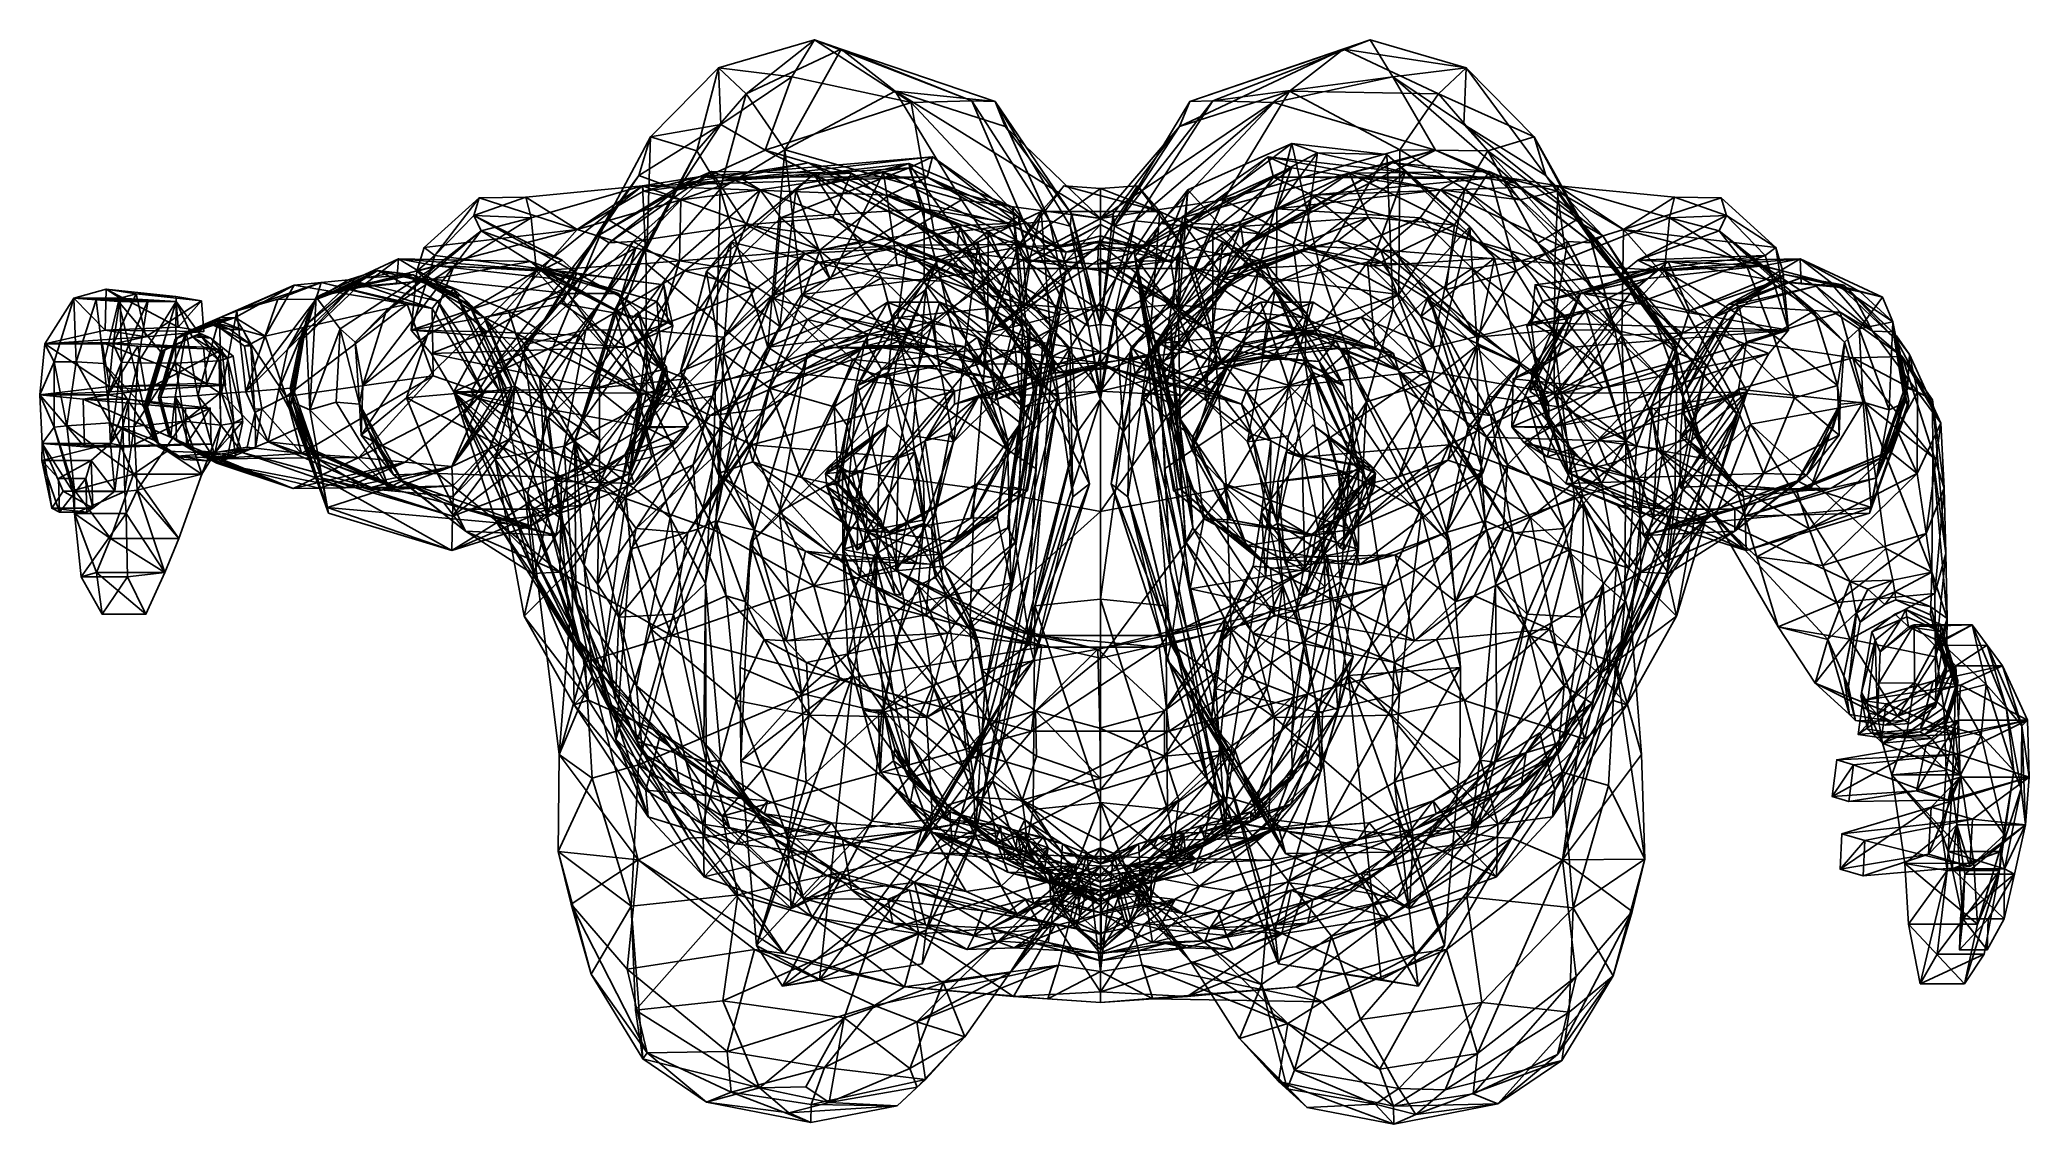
# Model space of a CAD drawing. Header units: metres. Extents: x -0.108 to 0.095, y -0.055 to 0.055.
import ezdxf

# ---------------------------------------------------------------- set-up
doc = ezdxf.new("R2010")
doc.units = ezdxf.units.M

msp = doc.modelspace()

# ---------------------------------------------------------------- linework, layer by layer
for points in [[(-0.029162, 0.055314, 0.357157), (-0.031469, 0.051527, 0.343782), (-0.038947, 0.052464, 0.362129), (-0.029162, 0.055314, 0.357157)], [(-0.029162, 0.055314, 0.357157), (-0.038947, 0.052464, 0.362129), (-0.036129, 0.049817, 0.380427), (-0.029162, 0.055314, 0.357157)], [(-0.036129, 0.049817, 0.380427), (-0.026434, 0.054374, 0.371964), (-0.029162, 0.055314, 0.357157), (-0.036129, 0.049817, 0.380427)], [(-0.019316, 0.048904, 0.344624), (-0.031469, 0.051527, 0.343782), (-0.029162, 0.055314, 0.357157), (-0.019316, 0.048904, 0.344624)], [(-0.013123, 0.049087, 0.356315), (-0.029162, 0.055314, 0.357157), (-0.026434, 0.054374, 0.371964), (-0.013123, 0.049087, 0.356315)], [(-0.029162, 0.055314, 0.357157), (-0.013123, 0.049087, 0.356315), (-0.019316, 0.048904, 0.344624), (-0.029162, 0.055314, 0.357157)], [(0.02753, 0.055314, 0.357157), (0.011492, 0.049087, 0.356315), (0.009113, 0.049011, 0.36701), (0.02753, 0.055314, 0.357157)], [(0.009113, 0.049011, 0.36701), (0.024802, 0.054374, 0.371964), (0.02753, 0.055314, 0.357157), (0.009113, 0.049011, 0.36701)], [(0.011492, 0.049087, 0.356315), (0.02753, 0.055314, 0.357157), (0.029837, 0.051527, 0.343782), (0.011492, 0.049087, 0.356315)], [(0.037315, 0.052464, 0.362129), (0.02753, 0.055314, 0.357157), (0.024802, 0.054374, 0.371964), (0.037315, 0.052464, 0.362129)], [(0.037315, 0.052464, 0.362129), (0.029837, 0.051527, 0.343782), (0.02753, 0.055314, 0.357157), (0.037315, 0.052464, 0.362129)], [(-0.026434, 0.054374, 0.371964), (-0.036129, 0.049817, 0.380427), (-0.032187, 0.044078, 0.394051), (-0.026434, 0.054374, 0.371964)], [(-0.032187, 0.044078, 0.394051), (-0.020927, 0.050074, 0.383823), (-0.026434, 0.054374, 0.371964), (-0.032187, 0.044078, 0.394051)], [(-0.010745, 0.049011, 0.36701), (-0.026434, 0.054374, 0.371964), (-0.020927, 0.050074, 0.383823), (-0.010745, 0.049011, 0.36701)], [(-0.026434, 0.054374, 0.371964), (-0.010745, 0.049011, 0.36701), (-0.013123, 0.049087, 0.356315), (-0.026434, 0.054374, 0.371964)], [(0.024802, 0.054374, 0.371964), (0.009113, 0.049011, 0.36701), (0.008091, 0.046463, 0.376147), (0.024802, 0.054374, 0.371964)], [(0.008091, 0.046463, 0.376147), (0.019296, 0.050074, 0.383823), (0.024802, 0.054374, 0.371964), (0.008091, 0.046463, 0.376147)], [(0.034498, 0.049817, 0.380427), (0.024802, 0.054374, 0.371964), (0.019296, 0.050074, 0.383823), (0.034498, 0.049817, 0.380427)], [(0.024802, 0.054374, 0.371964), (0.034498, 0.049817, 0.380427), (0.037315, 0.052464, 0.362129), (0.024802, 0.054374, 0.371964)], [(-0.038947, 0.052464, 0.362129), (-0.045903, 0.045421, 0.364166), (-0.041164, 0.043996, 0.386643), (-0.038947, 0.052464, 0.362129)], [(-0.045903, 0.045421, 0.364166), (-0.038947, 0.052464, 0.362129), (-0.038709, 0.046687, 0.345699), (-0.045903, 0.045421, 0.364166)], [(-0.041164, 0.043996, 0.386643), (-0.036129, 0.049817, 0.380427), (-0.038947, 0.052464, 0.362129), (-0.041164, 0.043996, 0.386643)], [(-0.038947, 0.052464, 0.362129), (-0.031469, 0.051527, 0.343782), (-0.038709, 0.046687, 0.345699), (-0.038947, 0.052464, 0.362129)], [(-0.038709, 0.046687, 0.345699), (-0.031469, 0.051527, 0.343782), (-0.034202, 0.044049, 0.332498), (-0.038709, 0.046687, 0.345699)], [(-0.031469, 0.051527, 0.343782), (-0.019316, 0.048904, 0.344624), (-0.034202, 0.044049, 0.332498), (-0.031469, 0.051527, 0.343782)], [(0.029837, 0.051527, 0.343782), (0.017684, 0.048904, 0.344624), (0.011492, 0.049087, 0.356315), (0.029837, 0.051527, 0.343782)], [(0.034202, 0.044049, 0.332498), (0.017684, 0.048904, 0.344624), (0.029837, 0.051527, 0.343782), (0.034202, 0.044049, 0.332498)], [(0.037077, 0.046687, 0.345699), (0.029837, 0.051527, 0.343782), (0.037315, 0.052464, 0.362129), (0.037077, 0.046687, 0.345699)], [(0.043124, 0.040008, 0.333797), (0.034202, 0.044049, 0.332498), (0.029837, 0.051527, 0.343782), (0.043124, 0.040008, 0.333797)], [(0.029837, 0.051527, 0.343782), (0.037077, 0.046687, 0.345699), (0.043124, 0.040008, 0.333797), (0.029837, 0.051527, 0.343782)], [(0.044271, 0.045421, 0.364166), (0.037315, 0.052464, 0.362129), (0.034498, 0.049817, 0.380427), (0.044271, 0.045421, 0.364166)], [(0.045465, 0.04147, 0.350585), (0.037077, 0.046687, 0.345699), (0.037315, 0.052464, 0.362129), (0.045465, 0.04147, 0.350585)], [(0.037315, 0.052464, 0.362129), (0.044271, 0.045421, 0.364166), (0.045465, 0.04147, 0.350585), (0.037315, 0.052464, 0.362129)], [(-0.036129, 0.049817, 0.380427), (-0.041164, 0.043996, 0.386643), (-0.038806, 0.040088, 0.394994), (-0.036129, 0.049817, 0.380427)], [(-0.038806, 0.040088, 0.394994), (-0.032187, 0.044078, 0.394051), (-0.036129, 0.049817, 0.380427), (-0.038806, 0.040088, 0.394994)], [(-0.016939, 0.035457, 0.340459), (-0.034202, 0.044049, 0.332498), (-0.019316, 0.048904, 0.344624), (-0.016939, 0.035457, 0.340459)], [(-0.032187, 0.044078, 0.394051), (-0.014183, 0.039004, 0.395341), (-0.020927, 0.050074, 0.383823), (-0.032187, 0.044078, 0.394051)], [(-0.014183, 0.039004, 0.395341), (0, 0.037088, 0.388178), (-0.020927, 0.050074, 0.383823), (-0.014183, 0.039004, 0.395341)], [(-0.020927, 0.050074, 0.383823), (0, 0.037088, 0.388178), (-0.009723, 0.046463, 0.376147), (-0.020927, 0.050074, 0.383823)], [(-0.020927, 0.050074, 0.383823), (-0.009723, 0.046463, 0.376147), (-0.010745, 0.049011, 0.36701), (-0.020927, 0.050074, 0.383823)], [(-0.007749, 0.036585, 0.347865), (-0.019316, 0.048904, 0.344624), (-0.013123, 0.049087, 0.356315), (-0.007749, 0.036585, 0.347865)], [(-0.019316, 0.048904, 0.344624), (-0.007749, 0.036585, 0.347865), (-0.016939, 0.035457, 0.340459), (-0.019316, 0.048904, 0.344624)], [(-0.005196, 0.036854, 0.353544), (-0.013123, 0.049087, 0.356315), (-0.010745, 0.049011, 0.36701), (-0.005196, 0.036854, 0.353544)], [(-0.013123, 0.049087, 0.356315), (-0.005196, 0.036854, 0.353544), (-0.007749, 0.036585, 0.347865), (-0.013123, 0.049087, 0.356315)], [(-0.010745, 0.049011, 0.36701), (-0.009723, 0.046463, 0.376147), (-0.002928, 0.037546, 0.371386), (-0.010745, 0.049011, 0.36701)], [(-0.002928, 0.037546, 0.371386), (-0.003086, 0.036312, 0.362893), (-0.010745, 0.049011, 0.36701), (-0.002928, 0.037546, 0.371386)], [(-0.010745, 0.049011, 0.36701), (-0.003086, 0.036312, 0.362893), (-0.005196, 0.036854, 0.353544), (-0.010745, 0.049011, 0.36701)], [(0.019296, 0.050074, 0.383823), (0, 0.037088, 0.388178), (0.012551, 0.039004, 0.395341), (0.019296, 0.050074, 0.383823)], [(0.008091, 0.046463, 0.376147), (0, 0.037088, 0.388178), (0.019296, 0.050074, 0.383823), (0.008091, 0.046463, 0.376147)], [(0.011492, 0.049087, 0.356315), (0.003564, 0.036854, 0.353544), (0.001454, 0.036312, 0.362893), (0.011492, 0.049087, 0.356315)], [(0.001454, 0.036312, 0.362893), (0.009113, 0.049011, 0.36701), (0.011492, 0.049087, 0.356315), (0.001454, 0.036312, 0.362893)], [(0.008091, 0.046463, 0.376147), (0.009113, 0.049011, 0.36701), (0.001454, 0.036312, 0.362893), (0.008091, 0.046463, 0.376147)], [(0.003564, 0.036854, 0.353544), (0.011492, 0.049087, 0.356315), (0.017684, 0.048904, 0.344624), (0.003564, 0.036854, 0.353544)], [(0.017684, 0.048904, 0.344624), (0.006117, 0.036585, 0.347865), (0.003564, 0.036854, 0.353544), (0.017684, 0.048904, 0.344624)], [(0.006117, 0.036585, 0.347865), (0.017684, 0.048904, 0.344624), (0.034202, 0.044049, 0.332498), (0.006117, 0.036585, 0.347865)], [(0.019296, 0.050074, 0.383823), (0.012551, 0.039004, 0.395341), (0.030555, 0.044078, 0.394051), (0.019296, 0.050074, 0.383823)], [(0.019296, 0.050074, 0.383823), (0.030555, 0.044078, 0.394051), (0.034498, 0.049817, 0.380427), (0.019296, 0.050074, 0.383823)], [(0.039532, 0.043996, 0.386643), (0.034498, 0.049817, 0.380427), (0.030555, 0.044078, 0.394051), (0.039532, 0.043996, 0.386643)], [(0.034498, 0.049817, 0.380427), (0.039532, 0.043996, 0.386643), (0.044271, 0.045421, 0.364166), (0.034498, 0.049817, 0.380427)], [(-0.045903, 0.045421, 0.364166), (-0.050369, 0.037045, 0.370872), (-0.046254, 0.034558, 0.38971), (-0.045903, 0.045421, 0.364166)], [(-0.050369, 0.037045, 0.370872), (-0.045903, 0.045421, 0.364166), (-0.047097, 0.04147, 0.350585), (-0.050369, 0.037045, 0.370872)], [(-0.038709, 0.046687, 0.345699), (-0.047097, 0.04147, 0.350585), (-0.045903, 0.045421, 0.364166), (-0.038709, 0.046687, 0.345699)], [(-0.047097, 0.04147, 0.350585), (-0.038709, 0.046687, 0.345699), (-0.043124, 0.040008, 0.333797), (-0.047097, 0.04147, 0.350585)], [(-0.046254, 0.034558, 0.38971), (-0.041164, 0.043996, 0.386643), (-0.045903, 0.045421, 0.364166), (-0.046254, 0.034558, 0.38971)], [(-0.034202, 0.044049, 0.332498), (-0.043124, 0.040008, 0.333797), (-0.038709, 0.046687, 0.345699), (-0.034202, 0.044049, 0.332498)], [(-0.009723, 0.046463, 0.376147), (0, 0.037088, 0.388178), (-0.002928, 0.037546, 0.371386), (-0.009723, 0.046463, 0.376147)], [(0.001296, 0.037546, 0.371386), (0, 0.037088, 0.388178), (0.008091, 0.046463, 0.376147), (0.001296, 0.037546, 0.371386)], [(0.001454, 0.036312, 0.362893), (0.001296, 0.037546, 0.371386), (0.008091, 0.046463, 0.376147), (0.001454, 0.036312, 0.362893)], [(0.019551, 0.044734, 0.138345), (0.008922, 0.040012, 0.141699), (0.008557, 0.036464, 0.160988), (0.019551, 0.044734, 0.138345)], [(0.008557, 0.036464, 0.160988), (0.022143, 0.043783, 0.159836), (0.019551, 0.044734, 0.138345), (0.008557, 0.036464, 0.160988)], [(0.008922, 0.040012, 0.141699), (0.019551, 0.044734, 0.138345), (0.016217, 0.032014, 0.102141), (0.008922, 0.040012, 0.141699)], [(0.022335, 0.032351, 0.099862), (0.016217, 0.032014, 0.102141), (0.019551, 0.044734, 0.138345), (0.022335, 0.032351, 0.099862)], [(0.029231, 0.043607, 0.13324), (0.019551, 0.044734, 0.138345), (0.022143, 0.043783, 0.159836), (0.029231, 0.043607, 0.13324)], [(0.019551, 0.044734, 0.138345), (0.029231, 0.043607, 0.13324), (0.022335, 0.032351, 0.099862), (0.019551, 0.044734, 0.138345)], [(0.051268, 0.035304, 0.336382), (0.043124, 0.040008, 0.333797), (0.037077, 0.046687, 0.345699), (0.051268, 0.035304, 0.336382)], [(0.037077, 0.046687, 0.345699), (0.045465, 0.04147, 0.350585), (0.051268, 0.035304, 0.336382), (0.037077, 0.046687, 0.345699)], [(0.048737, 0.037045, 0.370872), (0.044271, 0.045421, 0.364166), (0.039532, 0.043996, 0.386643), (0.048737, 0.037045, 0.370872)], [(0.050438, 0.034328, 0.355813), (0.045465, 0.04147, 0.350585), (0.044271, 0.045421, 0.364166), (0.050438, 0.034328, 0.355813)], [(0.044271, 0.045421, 0.364166), (0.048737, 0.037045, 0.370872), (0.050438, 0.034328, 0.355813), (0.044271, 0.045421, 0.364166)], [(-0.049546, 0.027733, 0.399166), (-0.038806, 0.040088, 0.394994), (-0.041164, 0.043996, 0.386643), (-0.049546, 0.027733, 0.399166)], [(-0.041164, 0.043996, 0.386643), (-0.046254, 0.034558, 0.38971), (-0.049546, 0.027733, 0.399166), (-0.041164, 0.043996, 0.386643)], [(-0.043124, 0.040008, 0.333797), (-0.034202, 0.044049, 0.332498), (-0.029772, 0.042779, 0.303833), (-0.043124, 0.040008, 0.333797)], [(-0.029772, 0.042779, 0.303833), (-0.042399, 0.040675, 0.306226), (-0.043124, 0.040008, 0.333797), (-0.029772, 0.042779, 0.303833)], [(-0.042399, 0.040675, 0.306226), (-0.029772, 0.042779, 0.303833), (-0.025417, 0.041708, 0.273983), (-0.042399, 0.040675, 0.306226)], [(-0.04101, 0.041331, 0.551866), (-0.01768, 0.041299, 0.561642), (-0.017129, 0.043358, 0.541107), (-0.04101, 0.041331, 0.551866)], [(-0.017129, 0.043358, 0.541107), (-0.036635, 0.041179, 0.532566), (-0.04101, 0.041331, 0.551866), (-0.017129, 0.043358, 0.541107)], [(-0.032187, 0.044078, 0.394051), (-0.038806, 0.040088, 0.394994), (-0.033926, 0.023963, 0.421776), (-0.032187, 0.044078, 0.394051)], [(-0.036635, 0.041179, 0.532566), (-0.017129, 0.043358, 0.541107), (-0.01952, 0.042265, 0.519587), (-0.036635, 0.041179, 0.532566)], [(-0.034202, 0.044049, 0.332498), (-0.016939, 0.035457, 0.340459), (-0.014594, 0.034367, 0.304601), (-0.034202, 0.044049, 0.332498)], [(-0.014594, 0.034367, 0.304601), (-0.029772, 0.042779, 0.303833), (-0.034202, 0.044049, 0.332498), (-0.014594, 0.034367, 0.304601)], [(-0.033926, 0.023963, 0.421776), (-0.030447, 0.029314, 0.411163), (-0.032187, 0.044078, 0.394051), (-0.033926, 0.023963, 0.421776)], [(-0.030447, 0.029314, 0.411163), (-0.014183, 0.039004, 0.395341), (-0.032187, 0.044078, 0.394051), (-0.030447, 0.029314, 0.411163)], [(-0.031088, 0.03993, 0.158695), (-0.022143, 0.041783, 0.159836), (-0.019551, 0.042679, 0.138345), (-0.031088, 0.03993, 0.158695)], [(-0.019551, 0.042679, 0.138345), (-0.029231, 0.041618, 0.13324), (-0.031088, 0.03993, 0.158695), (-0.019551, 0.042679, 0.138345)], [(-0.029772, 0.042779, 0.303833), (-0.014594, 0.034367, 0.304601), (-0.014339, 0.036278, 0.273385), (-0.029772, 0.042779, 0.303833)], [(-0.014339, 0.036278, 0.273385), (-0.025417, 0.041708, 0.273983), (-0.029772, 0.042779, 0.303833), (-0.014339, 0.036278, 0.273385)], [(-0.029231, 0.041618, 0.13324), (-0.019551, 0.042679, 0.138345), (-0.016217, 0.030697, 0.102141), (-0.029231, 0.041618, 0.13324)], [(-0.008922, 0.038231, 0.141699), (-0.019551, 0.042679, 0.138345), (-0.022143, 0.041783, 0.159836), (-0.008922, 0.038231, 0.141699)], [(-0.019551, 0.042679, 0.138345), (-0.008922, 0.038231, 0.141699), (-0.007957, 0.02609, 0.105213), (-0.019551, 0.042679, 0.138345)], [(-0.007957, 0.02609, 0.105213), (-0.016217, 0.030697, 0.102141), (-0.019551, 0.042679, 0.138345), (-0.007957, 0.02609, 0.105213)], [(-0.008252, 0.036485, 0.522345), (-0.01952, 0.042265, 0.519587), (-0.017129, 0.043358, 0.541107), (-0.008252, 0.036485, 0.522345)], [(-0.008402, 0.037304, 0.544109), (-0.017129, 0.043358, 0.541107), (-0.01768, 0.041299, 0.561642), (-0.008402, 0.037304, 0.544109)], [(-0.017129, 0.043358, 0.541107), (-0.008402, 0.037304, 0.544109), (-0.008252, 0.036485, 0.522345), (-0.017129, 0.043358, 0.541107)], [(0.034202, 0.044049, 0.332498), (0.016939, 0.035457, 0.340459), (0.006117, 0.036585, 0.347865), (0.034202, 0.044049, 0.332498)], [(0.017129, 0.043358, 0.541107), (0.008399, 0.037304, 0.544109), (0.009479, 0.036562, 0.563349), (0.017129, 0.043358, 0.541107)], [(0.008399, 0.037304, 0.544109), (0.017129, 0.043358, 0.541107), (0.01952, 0.042265, 0.519587), (0.008399, 0.037304, 0.544109)], [(0.022143, 0.043783, 0.159836), (0.008557, 0.036464, 0.160988), (0.012656, 0.030936, 0.186414), (0.022143, 0.043783, 0.159836)], [(0.009479, 0.036562, 0.563349), (0.01768, 0.041299, 0.561642), (0.017129, 0.043358, 0.541107), (0.009479, 0.036562, 0.563349)], [(0.030555, 0.044078, 0.394051), (0.012551, 0.039004, 0.395341), (0.030447, 0.029314, 0.411163), (0.030555, 0.044078, 0.394051)], [(0.012656, 0.030936, 0.186414), (0.020718, 0.033751, 0.18519), (0.022143, 0.043783, 0.159836), (0.012656, 0.030936, 0.186414)], [(0.029772, 0.042779, 0.303833), (0.014594, 0.034367, 0.304601), (0.016939, 0.035457, 0.340459), (0.029772, 0.042779, 0.303833)], [(0.014594, 0.034367, 0.304601), (0.029772, 0.042779, 0.303833), (0.025417, 0.041708, 0.273983), (0.014594, 0.034367, 0.304601)], [(0.016939, 0.035457, 0.340459), (0.034202, 0.044049, 0.332498), (0.029772, 0.042779, 0.303833), (0.016939, 0.035457, 0.340459)], [(0.036635, 0.041179, 0.532566), (0.017129, 0.043358, 0.541107), (0.01768, 0.041299, 0.561642), (0.036635, 0.041179, 0.532566)], [(0.034709, 0.039994, 0.513627), (0.01952, 0.042265, 0.519587), (0.017129, 0.043358, 0.541107), (0.034709, 0.039994, 0.513627)], [(0.017129, 0.043358, 0.541107), (0.036635, 0.041179, 0.532566), (0.034709, 0.039994, 0.513627), (0.017129, 0.043358, 0.541107)], [(0.031088, 0.041815, 0.158695), (0.022143, 0.043783, 0.159836), (0.020718, 0.033751, 0.18519), (0.031088, 0.041815, 0.158695)], [(0.022143, 0.043783, 0.159836), (0.031088, 0.041815, 0.158695), (0.029231, 0.043607, 0.13324), (0.022143, 0.043783, 0.159836)], [(0.029867, 0.027867, 0.095892), (0.022335, 0.032351, 0.099862), (0.029231, 0.043607, 0.13324), (0.029867, 0.027867, 0.095892)], [(0.039663, 0.041871, 0.275423), (0.025417, 0.041708, 0.273983), (0.029772, 0.042779, 0.303833), (0.039663, 0.041871, 0.275423)], [(0.037688, 0.036226, 0.12852), (0.029231, 0.043607, 0.13324), (0.031088, 0.041815, 0.158695), (0.037688, 0.036226, 0.12852)], [(0.029231, 0.043607, 0.13324), (0.037688, 0.036226, 0.12852), (0.029867, 0.027867, 0.095892), (0.029231, 0.043607, 0.13324)], [(0.042399, 0.040675, 0.306226), (0.029772, 0.042779, 0.303833), (0.034202, 0.044049, 0.332498), (0.042399, 0.040675, 0.306226)], [(0.029772, 0.042779, 0.303833), (0.042399, 0.040675, 0.306226), (0.039663, 0.041871, 0.275423), (0.029772, 0.042779, 0.303833)], [(0.037175, 0.040088, 0.394994), (0.030555, 0.044078, 0.394051), (0.030447, 0.029314, 0.411163), (0.037175, 0.040088, 0.394994)], [(0.030555, 0.044078, 0.394051), (0.037175, 0.040088, 0.394994), (0.039532, 0.043996, 0.386643), (0.030555, 0.044078, 0.394051)], [(0.034202, 0.044049, 0.332498), (0.043124, 0.040008, 0.333797), (0.042399, 0.040675, 0.306226), (0.034202, 0.044049, 0.332498)], [(0.044623, 0.034558, 0.38971), (0.039532, 0.043996, 0.386643), (0.037175, 0.040088, 0.394994), (0.044623, 0.034558, 0.38971)], [(0.039532, 0.043996, 0.386643), (0.044623, 0.034558, 0.38971), (0.048737, 0.037045, 0.370872), (0.039532, 0.043996, 0.386643)], [(-0.047097, 0.04147, 0.350585), (-0.05207, 0.034328, 0.355813), (-0.050369, 0.037045, 0.370872), (-0.047097, 0.04147, 0.350585)], [(-0.05207, 0.034328, 0.355813), (-0.047097, 0.04147, 0.350585), (-0.051268, 0.035304, 0.336382), (-0.05207, 0.034328, 0.355813)], [(-0.043124, 0.040008, 0.333797), (-0.051268, 0.035304, 0.336382), (-0.047097, 0.04147, 0.350585), (-0.043124, 0.040008, 0.333797)], [(-0.051268, 0.035304, 0.336382), (-0.043124, 0.040008, 0.333797), (-0.042399, 0.040675, 0.306226), (-0.051268, 0.035304, 0.336382)], [(-0.042399, 0.040675, 0.306226), (-0.050118, 0.034599, 0.308247), (-0.051268, 0.035304, 0.336382), (-0.042399, 0.040675, 0.306226)], [(-0.050118, 0.034599, 0.308247), (-0.042399, 0.040675, 0.306226), (-0.039663, 0.041871, 0.275423), (-0.050118, 0.034599, 0.308247)], [(-0.039663, 0.041871, 0.275423), (-0.047679, 0.034753, 0.273596), (-0.050118, 0.034599, 0.308247), (-0.039663, 0.041871, 0.275423)], [(-0.047679, 0.034753, 0.273596), (-0.039663, 0.041871, 0.275423), (-0.036127, 0.036436, 0.239748), (-0.047679, 0.034753, 0.273596)], [(-0.04673, 0.04043, 0.56527), (-0.04101, 0.041331, 0.551866), (-0.04662, 0.039881, 0.54625), (-0.04673, 0.04043, 0.56527)], [(-0.01768, 0.041299, 0.561642), (-0.04101, 0.041331, 0.551866), (-0.04673, 0.04043, 0.56527), (-0.01768, 0.041299, 0.561642)], [(-0.04673, 0.04043, 0.56527), (-0.021602, 0.03946, 0.572486), (-0.01768, 0.041299, 0.561642), (-0.04673, 0.04043, 0.56527)], [(-0.04662, 0.039881, 0.54625), (-0.04101, 0.041331, 0.551866), (-0.036635, 0.041179, 0.532566), (-0.04662, 0.039881, 0.54625)], [(-0.036635, 0.041179, 0.532566), (-0.042806, 0.038992, 0.527896), (-0.04662, 0.039881, 0.54625), (-0.036635, 0.041179, 0.532566)], [(-0.034709, 0.039994, 0.513627), (-0.042806, 0.038992, 0.527896), (-0.036635, 0.041179, 0.532566), (-0.034709, 0.039994, 0.513627)], [(-0.025417, 0.041708, 0.273983), (-0.039663, 0.041871, 0.275423), (-0.042399, 0.040675, 0.306226), (-0.025417, 0.041708, 0.273983)], [(-0.040204, 0.031663, 0.156467), (-0.031088, 0.03993, 0.158695), (-0.029231, 0.041618, 0.13324), (-0.040204, 0.031663, 0.156467)], [(-0.029231, 0.041618, 0.13324), (-0.037688, 0.034665, 0.12852), (-0.040204, 0.031663, 0.156467), (-0.029231, 0.041618, 0.13324)], [(-0.039663, 0.041871, 0.275423), (-0.025417, 0.041708, 0.273983), (-0.027311, 0.037184, 0.24132), (-0.039663, 0.041871, 0.275423)], [(-0.027311, 0.037184, 0.24132), (-0.036127, 0.036436, 0.239748), (-0.039663, 0.041871, 0.275423), (-0.027311, 0.037184, 0.24132)], [(-0.037688, 0.034665, 0.12852), (-0.029231, 0.041618, 0.13324), (-0.022335, 0.031015, 0.099862), (-0.037688, 0.034665, 0.12852)], [(-0.01952, 0.042265, 0.519587), (-0.034709, 0.039994, 0.513627), (-0.036635, 0.041179, 0.532566), (-0.01952, 0.042265, 0.519587)], [(-0.032619, 0.037159, 0.501554), (-0.034709, 0.039994, 0.513627), (-0.01952, 0.042265, 0.519587), (-0.032619, 0.037159, 0.501554)], [(-0.01952, 0.042265, 0.519587), (-0.017991, 0.038058, 0.505526), (-0.032619, 0.037159, 0.501554), (-0.01952, 0.042265, 0.519587)], [(-0.022143, 0.041783, 0.159836), (-0.031088, 0.03993, 0.158695), (-0.027566, 0.0309, 0.184831), (-0.022143, 0.041783, 0.159836)], [(-0.016217, 0.030697, 0.102141), (-0.022335, 0.031015, 0.099862), (-0.029231, 0.041618, 0.13324), (-0.016217, 0.030697, 0.102141)], [(-0.027566, 0.0309, 0.184831), (-0.020718, 0.032333, 0.18519), (-0.022143, 0.041783, 0.159836), (-0.027566, 0.0309, 0.184831)], [(-0.01261, 0.031483, 0.238585), (-0.027311, 0.037184, 0.24132), (-0.025417, 0.041708, 0.273983), (-0.01261, 0.031483, 0.238585)], [(-0.025417, 0.041708, 0.273983), (-0.014339, 0.036278, 0.273385), (-0.01261, 0.031483, 0.238585), (-0.025417, 0.041708, 0.273983)], [(-0.008557, 0.034889, 0.160988), (-0.022143, 0.041783, 0.159836), (-0.020718, 0.032333, 0.18519), (-0.008557, 0.034889, 0.160988)], [(-0.022143, 0.041783, 0.159836), (-0.008557, 0.034889, 0.160988), (-0.008922, 0.038231, 0.141699), (-0.022143, 0.041783, 0.159836)], [(-0.009484, 0.036562, 0.563349), (-0.01768, 0.041299, 0.561642), (-0.021602, 0.03946, 0.572486), (-0.009484, 0.036562, 0.563349)], [(-0.017991, 0.038058, 0.505526), (-0.01952, 0.042265, 0.519587), (-0.008252, 0.036485, 0.522345), (-0.017991, 0.038058, 0.505526)], [(-0.01768, 0.041299, 0.561642), (-0.009484, 0.036562, 0.563349), (-0.008402, 0.037304, 0.544109), (-0.01768, 0.041299, 0.561642)], [(0.01952, 0.042265, 0.519587), (0.008252, 0.036485, 0.522345), (0.008399, 0.037304, 0.544109), (0.01952, 0.042265, 0.519587)], [(0.011463, 0.035839, 0.506289), (0.008252, 0.036485, 0.522345), (0.01952, 0.042265, 0.519587), (0.011463, 0.035839, 0.506289)], [(0.01768, 0.041299, 0.561642), (0.009479, 0.036562, 0.563349), (0.014049, 0.036384, 0.573196), (0.01768, 0.041299, 0.561642)], [(0.01952, 0.042265, 0.519587), (0.017991, 0.038058, 0.505526), (0.011463, 0.035839, 0.506289), (0.01952, 0.042265, 0.519587)], [(0.014049, 0.036384, 0.573196), (0.021601, 0.039461, 0.572486), (0.01768, 0.041299, 0.561642), (0.014049, 0.036384, 0.573196)], [(0.025417, 0.041708, 0.273983), (0.014339, 0.036278, 0.273385), (0.014594, 0.034367, 0.304601), (0.025417, 0.041708, 0.273983)], [(0.014339, 0.036278, 0.273385), (0.025417, 0.041708, 0.273983), (0.027311, 0.037184, 0.24132), (0.014339, 0.036278, 0.273385)], [(0.01768, 0.041299, 0.561642), (0.04101, 0.041331, 0.551866), (0.036635, 0.041179, 0.532566), (0.01768, 0.041299, 0.561642)], [(0.04101, 0.041331, 0.551866), (0.01768, 0.041299, 0.561642), (0.021601, 0.039461, 0.572486), (0.04101, 0.041331, 0.551866)], [(0.017991, 0.038058, 0.505526), (0.01952, 0.042265, 0.519587), (0.034709, 0.039994, 0.513627), (0.017991, 0.038058, 0.505526)], [(0.020718, 0.033751, 0.18519), (0.027566, 0.032229, 0.184831), (0.031088, 0.041815, 0.158695), (0.020718, 0.033751, 0.18519)], [(0.021601, 0.039461, 0.572486), (0.04673, 0.04043, 0.56527), (0.04101, 0.041331, 0.551866), (0.021601, 0.039461, 0.572486)], [(0.025417, 0.041708, 0.273983), (0.039663, 0.041871, 0.275423), (0.036127, 0.036436, 0.239748), (0.025417, 0.041708, 0.273983)], [(0.036127, 0.036436, 0.239748), (0.027311, 0.037184, 0.24132), (0.025417, 0.041708, 0.273983), (0.036127, 0.036436, 0.239748)], [(0.040204, 0.03304, 0.156467), (0.031088, 0.041815, 0.158695), (0.027566, 0.032229, 0.184831), (0.040204, 0.03304, 0.156467)], [(0.031088, 0.041815, 0.158695), (0.040204, 0.03304, 0.156467), (0.037688, 0.036226, 0.12852), (0.031088, 0.041815, 0.158695)], [(0.036635, 0.041179, 0.532566), (0.042806, 0.038992, 0.527896), (0.034709, 0.039994, 0.513627), (0.036635, 0.041179, 0.532566)], [(0.042436, 0.031749, 0.239342), (0.036127, 0.036436, 0.239748), (0.039663, 0.041871, 0.275423), (0.042436, 0.031749, 0.239342)], [(0.042806, 0.038992, 0.527896), (0.036635, 0.041179, 0.532566), (0.04101, 0.041331, 0.551866), (0.042806, 0.038992, 0.527896)], [(0.047679, 0.034753, 0.273596), (0.039663, 0.041871, 0.275423), (0.042399, 0.040675, 0.306226), (0.047679, 0.034753, 0.273596)], [(0.039663, 0.041871, 0.275423), (0.047679, 0.034753, 0.273596), (0.042436, 0.031749, 0.239342), (0.039663, 0.041871, 0.275423)], [(0.04662, 0.039881, 0.54625), (0.04101, 0.041331, 0.551866), (0.04673, 0.04043, 0.56527), (0.04662, 0.039881, 0.54625)], [(0.04101, 0.041331, 0.551866), (0.04662, 0.039881, 0.54625), (0.042806, 0.038992, 0.527896), (0.04101, 0.041331, 0.551866)], [(0.050118, 0.034599, 0.308247), (0.042399, 0.040675, 0.306226), (0.043124, 0.040008, 0.333797), (0.050118, 0.034599, 0.308247)], [(0.042399, 0.040675, 0.306226), (0.050118, 0.034599, 0.308247), (0.047679, 0.034753, 0.273596), (0.042399, 0.040675, 0.306226)], [(0.056442, 0.027038, 0.339144), (0.051268, 0.035304, 0.336382), (0.045465, 0.04147, 0.350585), (0.056442, 0.027038, 0.339144)], [(0.045465, 0.04147, 0.350585), (0.050438, 0.034328, 0.355813), (0.056442, 0.027038, 0.339144), (0.045465, 0.04147, 0.350585)], [(-0.068993, 0.034119, 0.545325), (-0.063383, 0.039192, 0.555387), (-0.053375, 0.035957, 0.541956), (-0.068993, 0.034119, 0.545325)], [(-0.063383, 0.039192, 0.555387), (-0.068993, 0.034119, 0.545325), (-0.06792, 0.033315, 0.544437), (-0.063383, 0.039192, 0.555387)], [(-0.06792, 0.033315, 0.544437), (-0.063931, 0.037383, 0.552555), (-0.063383, 0.039192, 0.555387), (-0.06792, 0.033315, 0.544437)], [(-0.058606, 0.039248, 0.560781), (-0.063383, 0.039192, 0.555387), (-0.063931, 0.037383, 0.552555), (-0.058606, 0.039248, 0.560781)], [(-0.058075, 0.037139, 0.570746), (-0.058606, 0.039248, 0.560781), (-0.063931, 0.037383, 0.552555), (-0.058075, 0.037139, 0.570746)], [(-0.063383, 0.039192, 0.555387), (-0.058606, 0.039248, 0.560781), (-0.053375, 0.035957, 0.541956), (-0.063383, 0.039192, 0.555387)], [(-0.058075, 0.037139, 0.570746), (-0.04673, 0.04043, 0.56527), (-0.058606, 0.039248, 0.560781), (-0.058075, 0.037139, 0.570746)], [(-0.053375, 0.035957, 0.541956), (-0.058606, 0.039248, 0.560781), (-0.04673, 0.04043, 0.56527), (-0.053375, 0.035957, 0.541956)], [(-0.04673, 0.04043, 0.56527), (-0.058075, 0.037139, 0.570746), (-0.057535, 0.031736, 0.579138), (-0.04673, 0.04043, 0.56527)], [(-0.057535, 0.031736, 0.579138), (-0.046361, 0.032494, 0.578899), (-0.04673, 0.04043, 0.56527), (-0.057535, 0.031736, 0.579138)], [(-0.04662, 0.039881, 0.54625), (-0.053375, 0.035957, 0.541956), (-0.04673, 0.04043, 0.56527), (-0.04662, 0.039881, 0.54625)], [(-0.053375, 0.035957, 0.541956), (-0.04662, 0.039881, 0.54625), (-0.042806, 0.038992, 0.527896), (-0.053375, 0.035957, 0.541956)], [(-0.042806, 0.038992, 0.527896), (-0.047394, 0.034097, 0.522861), (-0.053375, 0.035957, 0.541956), (-0.042806, 0.038992, 0.527896)], [(-0.038806, 0.040088, 0.394994), (-0.049546, 0.027733, 0.399166), (-0.039394, 0.014785, 0.432551), (-0.038806, 0.040088, 0.394994)], [(-0.042933, 0.032766, 0.509753), (-0.047394, 0.034097, 0.522861), (-0.042806, 0.038992, 0.527896), (-0.042933, 0.032766, 0.509753)], [(-0.028586, 0.033878, 0.579945), (-0.021602, 0.03946, 0.572486), (-0.04673, 0.04043, 0.56527), (-0.028586, 0.033878, 0.579945)], [(-0.04673, 0.04043, 0.56527), (-0.046361, 0.032494, 0.578899), (-0.028586, 0.033878, 0.579945), (-0.04673, 0.04043, 0.56527)], [(-0.042806, 0.038992, 0.527896), (-0.034709, 0.039994, 0.513627), (-0.042933, 0.032766, 0.509753), (-0.042806, 0.038992, 0.527896)], [(-0.037935, 0.031977, 0.498094), (-0.042933, 0.032766, 0.509753), (-0.034709, 0.039994, 0.513627), (-0.037935, 0.031977, 0.498094)], [(-0.031088, 0.03993, 0.158695), (-0.040204, 0.031663, 0.156467), (-0.032694, 0.026063, 0.184496), (-0.031088, 0.03993, 0.158695)], [(-0.039394, 0.014785, 0.432551), (-0.033926, 0.023963, 0.421776), (-0.038806, 0.040088, 0.394994), (-0.039394, 0.014785, 0.432551)], [(-0.034709, 0.039994, 0.513627), (-0.032619, 0.037159, 0.501554), (-0.037935, 0.031977, 0.498094), (-0.034709, 0.039994, 0.513627)], [(-0.032694, 0.026063, 0.184496), (-0.027566, 0.0309, 0.184831), (-0.031088, 0.03993, 0.158695), (-0.032694, 0.026063, 0.184496)], [(-0.009521, 0.031994, 0.400768), (-0.014183, 0.039004, 0.395341), (-0.030447, 0.029314, 0.411163), (-0.009521, 0.031994, 0.400768)], [(-0.01405, 0.036384, 0.573196), (-0.021602, 0.03946, 0.572486), (-0.028586, 0.033878, 0.579945), (-0.01405, 0.036384, 0.573196)], [(-0.021602, 0.03946, 0.572486), (-0.01405, 0.036384, 0.573196), (-0.009484, 0.036562, 0.563349), (-0.021602, 0.03946, 0.572486)], [(-0.009521, 0.031994, 0.400768), (0, 0.037088, 0.388178), (-0.014183, 0.039004, 0.395341), (-0.009521, 0.031994, 0.400768)], [(0.000018, 0.04015, 0.664057), (-0.003743, 0.0404, 0.659238), (-0.008426, 0.034155, 0.671584), (0.000018, 0.04015, 0.664057)], [(-0.008426, 0.034155, 0.671584), (-0.003743, 0.0404, 0.659238), (-0.006041, 0.03781, 0.644496), (-0.008426, 0.034155, 0.671584)], [(-0.008426, 0.034155, 0.671584), (0.000018, 0.034601, 0.676005), (0.000018, 0.04015, 0.664057), (-0.008426, 0.034155, 0.671584)], [(0.006077, 0.03781, 0.644496), (-0.006041, 0.03781, 0.644496), (-0.003743, 0.0404, 0.659238), (0.006077, 0.03781, 0.644496)], [(-0.003743, 0.0404, 0.659238), (0.000018, 0.04015, 0.664057), (0.006077, 0.03781, 0.644496), (-0.003743, 0.0404, 0.659238)], [(0.012551, 0.039004, 0.395341), (0, 0.037088, 0.388178), (0.009521, 0.031994, 0.400768), (0.012551, 0.039004, 0.395341)], [(0.000018, 0.034601, 0.676005), (0.008462, 0.034155, 0.671584), (0.003779, 0.0404, 0.659238), (0.000018, 0.034601, 0.676005)], [(0.003779, 0.0404, 0.659238), (0.000018, 0.04015, 0.664057), (0.000018, 0.034601, 0.676005), (0.003779, 0.0404, 0.659238)], [(0.000018, 0.04015, 0.664057), (0.003779, 0.0404, 0.659238), (0.006077, 0.03781, 0.644496), (0.000018, 0.04015, 0.664057)], [(0.008922, 0.040012, 0.141699), (0.003507, 0.033216, 0.140903), (0.004173, 0.028397, 0.158725), (0.008922, 0.040012, 0.141699)], [(0.003507, 0.033216, 0.140903), (0.008922, 0.040012, 0.141699), (0.007957, 0.027123, 0.105213), (0.003507, 0.033216, 0.140903)], [(0.006077, 0.03781, 0.644496), (0.003779, 0.0404, 0.659238), (0.008462, 0.034155, 0.671584), (0.006077, 0.03781, 0.644496)], [(0.004173, 0.028397, 0.158725), (0.008557, 0.036464, 0.160988), (0.008922, 0.040012, 0.141699), (0.004173, 0.028397, 0.158725)], [(0.016217, 0.032014, 0.102141), (0.007957, 0.027123, 0.105213), (0.008922, 0.040012, 0.141699), (0.016217, 0.032014, 0.102141)], [(0.030447, 0.029314, 0.411163), (0.012551, 0.039004, 0.395341), (0.009521, 0.031994, 0.400768), (0.030447, 0.029314, 0.411163)], [(0.021601, 0.039461, 0.572486), (0.014049, 0.036384, 0.573196), (0.019668, 0.034379, 0.57933), (0.021601, 0.039461, 0.572486)], [(0.034709, 0.039994, 0.513627), (0.032619, 0.037159, 0.501554), (0.017991, 0.038058, 0.505526), (0.034709, 0.039994, 0.513627)], [(0.019668, 0.034379, 0.57933), (0.028586, 0.033878, 0.579945), (0.021601, 0.039461, 0.572486), (0.019668, 0.034379, 0.57933)], [(0.046361, 0.032494, 0.578899), (0.04673, 0.04043, 0.56527), (0.021601, 0.039461, 0.572486), (0.046361, 0.032494, 0.578899)], [(0.021601, 0.039461, 0.572486), (0.028586, 0.033878, 0.579945), (0.046361, 0.032494, 0.578899), (0.021601, 0.039461, 0.572486)], [(0.030447, 0.029314, 0.411163), (0.033926, 0.023963, 0.421776), (0.037175, 0.040088, 0.394994), (0.030447, 0.029314, 0.411163)], [(0.032619, 0.037159, 0.501554), (0.034709, 0.039994, 0.513627), (0.042933, 0.032766, 0.509753), (0.032619, 0.037159, 0.501554)], [(0.049546, 0.027733, 0.399166), (0.037175, 0.040088, 0.394994), (0.033926, 0.023963, 0.421776), (0.049546, 0.027733, 0.399166)], [(0.034709, 0.039994, 0.513627), (0.042806, 0.038992, 0.527896), (0.047394, 0.034097, 0.522861), (0.034709, 0.039994, 0.513627)], [(0.047394, 0.034097, 0.522861), (0.042933, 0.032766, 0.509753), (0.034709, 0.039994, 0.513627), (0.047394, 0.034097, 0.522861)], [(0.037175, 0.040088, 0.394994), (0.049546, 0.027733, 0.399166), (0.044623, 0.034558, 0.38971), (0.037175, 0.040088, 0.394994)], [(0.047394, 0.034097, 0.522861), (0.042806, 0.038992, 0.527896), (0.04662, 0.039881, 0.54625), (0.047394, 0.034097, 0.522861)], [(0.043124, 0.040008, 0.333797), (0.051268, 0.035304, 0.336382), (0.050118, 0.034599, 0.308247), (0.043124, 0.040008, 0.333797)], [(0.058074, 0.037139, 0.570755), (0.04673, 0.04043, 0.56527), (0.046361, 0.032494, 0.578899), (0.058074, 0.037139, 0.570755)], [(0.04673, 0.04043, 0.56527), (0.053375, 0.035957, 0.541956), (0.04662, 0.039881, 0.54625), (0.04673, 0.04043, 0.56527)], [(0.04662, 0.039881, 0.54625), (0.053375, 0.035957, 0.541956), (0.047394, 0.034097, 0.522861), (0.04662, 0.039881, 0.54625)], [(0.058575, 0.039248, 0.560787), (0.04673, 0.04043, 0.56527), (0.058074, 0.037139, 0.570755), (0.058575, 0.039248, 0.560787)], [(0.04673, 0.04043, 0.56527), (0.058575, 0.039248, 0.560787), (0.053375, 0.035957, 0.541956), (0.04673, 0.04043, 0.56527)], [(0.053375, 0.035957, 0.541956), (0.058575, 0.039248, 0.560787), (0.063334, 0.039192, 0.55538), (0.053375, 0.035957, 0.541956)], [(0.053375, 0.035957, 0.541956), (0.063334, 0.039192, 0.55538), (0.068914, 0.034119, 0.5453), (0.053375, 0.035957, 0.541956)], [(0.058575, 0.039248, 0.560787), (0.058074, 0.037139, 0.570755), (0.063874, 0.037383, 0.552545), (0.058575, 0.039248, 0.560787)], [(0.063874, 0.037383, 0.552545), (0.063334, 0.039192, 0.55538), (0.058575, 0.039248, 0.560787), (0.063874, 0.037383, 0.552545)], [(0.068914, 0.034119, 0.5453), (0.063334, 0.039192, 0.55538), (0.063874, 0.037383, 0.552545), (0.068914, 0.034119, 0.5453)], [(-0.063931, 0.037383, 0.552555), (-0.06792, 0.033315, 0.544437), (-0.053403, 0.031494, 0.541509), (-0.063931, 0.037383, 0.552555)], [(-0.057535, 0.031736, 0.579138), (-0.058075, 0.037139, 0.570746), (-0.065954, 0.032234, 0.576563), (-0.057535, 0.031736, 0.579138)], [(-0.058075, 0.037139, 0.570746), (-0.063179, 0.035816, 0.554612), (-0.065954, 0.032234, 0.576563), (-0.058075, 0.037139, 0.570746)], [(-0.054929, 0.032835, 0.547856), (-0.063179, 0.035816, 0.554612), (-0.063931, 0.037383, 0.552555), (-0.054929, 0.032835, 0.547856)], [(-0.053403, 0.031494, 0.541509), (-0.054929, 0.032835, 0.547856), (-0.063931, 0.037383, 0.552555), (-0.053403, 0.031494, 0.541509)], [(-0.063931, 0.037383, 0.552555), (-0.063179, 0.035816, 0.554612), (-0.058075, 0.037139, 0.570746), (-0.063931, 0.037383, 0.552555)], [(-0.050369, 0.037045, 0.370872), (-0.058843, 0.023393, 0.381211), (-0.057183, 0.020726, 0.39281), (-0.050369, 0.037045, 0.370872)], [(-0.058843, 0.023393, 0.381211), (-0.050369, 0.037045, 0.370872), (-0.05207, 0.034328, 0.355813), (-0.058843, 0.023393, 0.381211)], [(-0.057183, 0.020726, 0.39281), (-0.046254, 0.034558, 0.38971), (-0.050369, 0.037045, 0.370872), (-0.057183, 0.020726, 0.39281)], [(-0.033324, 0.028915, 0.488422), (-0.037935, 0.031977, 0.498094), (-0.032619, 0.037159, 0.501554), (-0.033324, 0.028915, 0.488422)], [(-0.036127, 0.036436, 0.239748), (-0.027311, 0.037184, 0.24132), (-0.024226, 0.034811, 0.206406), (-0.036127, 0.036436, 0.239748)], [(-0.032619, 0.037159, 0.501554), (-0.027244, 0.032625, 0.488569), (-0.033324, 0.028915, 0.488422), (-0.032619, 0.037159, 0.501554)], [(-0.027244, 0.032625, 0.488569), (-0.032619, 0.037159, 0.501554), (-0.017991, 0.038058, 0.505526), (-0.027244, 0.032625, 0.488569)], [(-0.027311, 0.037184, 0.24132), (-0.01261, 0.031483, 0.238585), (-0.015502, 0.032436, 0.205235), (-0.027311, 0.037184, 0.24132)], [(-0.015502, 0.032436, 0.205235), (-0.024226, 0.034811, 0.206406), (-0.027311, 0.037184, 0.24132), (-0.015502, 0.032436, 0.205235)], [(-0.017991, 0.038058, 0.505526), (-0.017969, 0.030595, 0.487431), (-0.027244, 0.032625, 0.488569), (-0.017991, 0.038058, 0.505526)], [(-0.008252, 0.036485, 0.522345), (-0.011463, 0.035839, 0.506289), (-0.017991, 0.038058, 0.505526), (-0.008252, 0.036485, 0.522345)], [(-0.017969, 0.030595, 0.487431), (-0.017991, 0.038058, 0.505526), (-0.011463, 0.035839, 0.506289), (-0.017969, 0.030595, 0.487431)], [(-0.003183, 0.02735, 0.349541), (-0.016939, 0.035457, 0.340459), (-0.007749, 0.036585, 0.347865), (-0.003183, 0.02735, 0.349541)], [(-0.006041, 0.03781, 0.644496), (-0.01246, 0.034711, 0.644782), (-0.016685, 0.03266, 0.665383), (-0.006041, 0.03781, 0.644496)], [(-0.016685, 0.03266, 0.665383), (-0.008426, 0.034155, 0.671584), (-0.006041, 0.03781, 0.644496), (-0.016685, 0.03266, 0.665383)], [(-0.01405, 0.036384, 0.573196), (-0.008414, 0.034442, 0.573078), (-0.009484, 0.036562, 0.563349), (-0.01405, 0.036384, 0.573196)], [(-0.010631, 0.018615, 0.622751), (-0.01246, 0.034711, 0.644782), (-0.006041, 0.03781, 0.644496), (-0.010631, 0.018615, 0.622751)], [(-0.006041, 0.03781, 0.644496), (-0.004794, 0.021305, 0.623936), (-0.010631, 0.018615, 0.622751), (-0.006041, 0.03781, 0.644496)], [(0.009521, 0.031994, 0.400768), (0, 0.037088, 0.388178), (-0.009521, 0.031994, 0.400768), (0.009521, 0.031994, 0.400768)], [(-0.004219, 0.03416, 0.54635), (-0.008402, 0.037304, 0.544109), (-0.009484, 0.036562, 0.563349), (-0.004219, 0.03416, 0.54635)], [(-0.009484, 0.036562, 0.563349), (-0.00349, 0.033633, 0.560453), (-0.004219, 0.03416, 0.54635), (-0.009484, 0.036562, 0.563349)], [(-0.00349, 0.033633, 0.560453), (-0.009484, 0.036562, 0.563349), (-0.008414, 0.034442, 0.573078), (-0.00349, 0.033633, 0.560453)], [(-0.003507, 0.031829, 0.140903), (-0.008922, 0.038231, 0.141699), (-0.008557, 0.034889, 0.160988), (-0.003507, 0.031829, 0.140903)], [(-0.008922, 0.038231, 0.141699), (-0.003507, 0.031829, 0.140903), (-0.006758, 0.019121, 0.108209), (-0.008922, 0.038231, 0.141699)], [(-0.006758, 0.019121, 0.108209), (-0.007957, 0.02609, 0.105213), (-0.008922, 0.038231, 0.141699), (-0.006758, 0.019121, 0.108209)], [(-0.008402, 0.037304, 0.544109), (-0.004219, 0.03416, 0.54635), (-0.007177, 0.032621, 0.521427), (-0.008402, 0.037304, 0.544109)], [(-0.007177, 0.032621, 0.521427), (-0.008252, 0.036485, 0.522345), (-0.008402, 0.037304, 0.544109), (-0.007177, 0.032621, 0.521427)], [(-0.003183, 0.02735, 0.349541), (-0.007749, 0.036585, 0.347865), (-0.005196, 0.036854, 0.353544), (-0.003183, 0.02735, 0.349541)], [(-0.004794, 0.021305, 0.623936), (-0.006041, 0.03781, 0.644496), (0.006077, 0.03781, 0.644496), (-0.004794, 0.021305, 0.623936)], [(-0.001195, 0.026113, 0.353707), (-0.005196, 0.036854, 0.353544), (-0.003086, 0.036312, 0.362893), (-0.001195, 0.026113, 0.353707)], [(-0.005196, 0.036854, 0.353544), (-0.001195, 0.026113, 0.353707), (-0.003183, 0.02735, 0.349541), (-0.005196, 0.036854, 0.353544)], [(0.006077, 0.03781, 0.644496), (0.004913, 0.023198, 0.623936), (-0.004794, 0.021305, 0.623936), (0.006077, 0.03781, 0.644496)], [(-0.002928, 0.037546, 0.371386), (0, 0.026278, 0.361653), (-0.003086, 0.036312, 0.362893), (-0.002928, 0.037546, 0.371386)], [(-0.002928, 0.037546, 0.371386), (0, 0.037088, 0.388178), (0, 0.024101, 0.367225), (-0.002928, 0.037546, 0.371386)], [(0, 0.024101, 0.367225), (0, 0.026278, 0.361653), (-0.002928, 0.037546, 0.371386), (0, 0.024101, 0.367225)], [(0.001454, 0.036312, 0.362893), (0, 0.026278, 0.361653), (0.001296, 0.037546, 0.371386), (0.001454, 0.036312, 0.362893)], [(0, 0.037088, 0.388178), (0.001296, 0.037546, 0.371386), (0, 0.026278, 0.361653), (0, 0.037088, 0.388178)], [(0, 0.026278, 0.361653), (0, 0.024101, 0.367225), (0, 0.037088, 0.388178), (0, 0.026278, 0.361653)], [(0.003564, 0.036854, 0.353544), (0.001195, 0.026113, 0.353707), (0, 0.026278, 0.361653), (0.003564, 0.036854, 0.353544)], [(0, 0.026278, 0.361653), (0.001454, 0.036312, 0.362893), (0.003564, 0.036854, 0.353544), (0, 0.026278, 0.361653)], [(0.001195, 0.026113, 0.353707), (0.003564, 0.036854, 0.353544), (0.006117, 0.036585, 0.347865), (0.001195, 0.026113, 0.353707)], [(0.006117, 0.036585, 0.347865), (0.001551, 0.02735, 0.349541), (0.001195, 0.026113, 0.353707), (0.006117, 0.036585, 0.347865)], [(0.006117, 0.036585, 0.347865), (0.016939, 0.035457, 0.340459), (0.001551, 0.02735, 0.349541), (0.006117, 0.036585, 0.347865)], [(0.008399, 0.037304, 0.544109), (0.004186, 0.03416, 0.54635), (0.003423, 0.033633, 0.560453), (0.008399, 0.037304, 0.544109)], [(0.003423, 0.033633, 0.560453), (0.009479, 0.036562, 0.563349), (0.008399, 0.037304, 0.544109), (0.003423, 0.033633, 0.560453)], [(0.009479, 0.036562, 0.563349), (0.003423, 0.033633, 0.560453), (0.003656, 0.032704, 0.572167), (0.009479, 0.036562, 0.563349)], [(0.003656, 0.032704, 0.572167), (0.008407, 0.034442, 0.573078), (0.009479, 0.036562, 0.563349), (0.003656, 0.032704, 0.572167)], [(0.004186, 0.03416, 0.54635), (0.008399, 0.037304, 0.544109), (0.008252, 0.036485, 0.522345), (0.004186, 0.03416, 0.54635)], [(0.004913, 0.023198, 0.623936), (0.006077, 0.03781, 0.644496), (0.012496, 0.034711, 0.644782), (0.004913, 0.023198, 0.623936)], [(0.016721, 0.03266, 0.665383), (0.012496, 0.034711, 0.644782), (0.006077, 0.03781, 0.644496), (0.016721, 0.03266, 0.665383)], [(0.008462, 0.034155, 0.671584), (0.016721, 0.03266, 0.665383), (0.006077, 0.03781, 0.644496), (0.008462, 0.034155, 0.671584)], [(0.009479, 0.036562, 0.563349), (0.008407, 0.034442, 0.573078), (0.014049, 0.036384, 0.573196), (0.009479, 0.036562, 0.563349)], [(0.011463, 0.035839, 0.506289), (0.017991, 0.038058, 0.505526), (0.017969, 0.030595, 0.487431), (0.011463, 0.035839, 0.506289)], [(0.027311, 0.037184, 0.24132), (0.01261, 0.031483, 0.238585), (0.014339, 0.036278, 0.273385), (0.027311, 0.037184, 0.24132)], [(0.01261, 0.031483, 0.238585), (0.027311, 0.037184, 0.24132), (0.024226, 0.034811, 0.206406), (0.01261, 0.031483, 0.238585)], [(0.017969, 0.030595, 0.487431), (0.017991, 0.038058, 0.505526), (0.032619, 0.037159, 0.501554), (0.017969, 0.030595, 0.487431)], [(0.032619, 0.037159, 0.501554), (0.027244, 0.032625, 0.488569), (0.017969, 0.030595, 0.487431), (0.032619, 0.037159, 0.501554)], [(0.030119, 0.033518, 0.206548), (0.024226, 0.034811, 0.206406), (0.027311, 0.037184, 0.24132), (0.030119, 0.033518, 0.206548)], [(0.027244, 0.032625, 0.488569), (0.032619, 0.037159, 0.501554), (0.037935, 0.031977, 0.498094), (0.027244, 0.032625, 0.488569)], [(0.027311, 0.037184, 0.24132), (0.036127, 0.036436, 0.239748), (0.030119, 0.033518, 0.206548), (0.027311, 0.037184, 0.24132)], [(0.042933, 0.032766, 0.509753), (0.037935, 0.031977, 0.498094), (0.032619, 0.037159, 0.501554), (0.042933, 0.032766, 0.509753)], [(0.058843, 0.023393, 0.381211), (0.048737, 0.037045, 0.370872), (0.044623, 0.034558, 0.38971), (0.058843, 0.023393, 0.381211)], [(0.046361, 0.032494, 0.578899), (0.05756, 0.031736, 0.579148), (0.058074, 0.037139, 0.570755), (0.046361, 0.032494, 0.578899)], [(0.061766, 0.0222, 0.364045), (0.050438, 0.034328, 0.355813), (0.048737, 0.037045, 0.370872), (0.061766, 0.0222, 0.364045)], [(0.048737, 0.037045, 0.370872), (0.058843, 0.023393, 0.381211), (0.061766, 0.0222, 0.364045), (0.048737, 0.037045, 0.370872)], [(0.063874, 0.037383, 0.552545), (0.063129, 0.035816, 0.554605), (0.054858, 0.032835, 0.547874), (0.063874, 0.037383, 0.552545)], [(0.067838, 0.033315, 0.544415), (0.063874, 0.037383, 0.552545), (0.054858, 0.032835, 0.547874), (0.067838, 0.033315, 0.544415)], [(0.065971, 0.032234, 0.576547), (0.058074, 0.037139, 0.570755), (0.05756, 0.031736, 0.579148), (0.065971, 0.032234, 0.576547)], [(0.058074, 0.037139, 0.570755), (0.063129, 0.035816, 0.554605), (0.063874, 0.037383, 0.552545), (0.058074, 0.037139, 0.570755)], [(0.065971, 0.032234, 0.576547), (0.063129, 0.035816, 0.554605), (0.058074, 0.037139, 0.570755), (0.065971, 0.032234, 0.576547)], [(0.063874, 0.037383, 0.552545), (0.067838, 0.033315, 0.544415), (0.068914, 0.034119, 0.5453), (0.063874, 0.037383, 0.552545)], [(-0.072885, 0.027679, 0.554322), (-0.065954, 0.032234, 0.576563), (-0.063179, 0.035816, 0.554612), (-0.072885, 0.027679, 0.554322)], [(-0.072885, 0.027679, 0.554322), (-0.063179, 0.035816, 0.554612), (-0.067762, 0.032259, 0.526469), (-0.072885, 0.027679, 0.554322)], [(-0.069738, 0.031703, 0.54334), (-0.068993, 0.034119, 0.545325), (-0.053375, 0.035957, 0.541956), (-0.069738, 0.031703, 0.54334)], [(-0.069738, 0.031703, 0.54334), (-0.053375, 0.035957, 0.541956), (-0.062619, 0.025517, 0.540195), (-0.069738, 0.031703, 0.54334)], [(-0.056874, 0.031896, 0.538844), (-0.067762, 0.032259, 0.526469), (-0.063179, 0.035816, 0.554612), (-0.056874, 0.031896, 0.538844)], [(-0.063179, 0.035816, 0.554612), (-0.054929, 0.032835, 0.547856), (-0.056874, 0.031896, 0.538844), (-0.063179, 0.035816, 0.554612)], [(-0.062619, 0.025517, 0.540195), (-0.053375, 0.035957, 0.541956), (-0.047394, 0.034097, 0.522861), (-0.062619, 0.025517, 0.540195)], [(-0.058632, 0.024227, 0.31206), (-0.050118, 0.034599, 0.308247), (-0.047679, 0.034753, 0.273596), (-0.058632, 0.024227, 0.31206)], [(-0.047679, 0.034753, 0.273596), (-0.0525, 0.02574, 0.275995), (-0.058632, 0.024227, 0.31206), (-0.047679, 0.034753, 0.273596)], [(-0.050118, 0.034599, 0.308247), (-0.058632, 0.024227, 0.31206), (-0.056442, 0.027038, 0.339144), (-0.050118, 0.034599, 0.308247)], [(-0.046254, 0.034558, 0.38971), (-0.057183, 0.020726, 0.39281), (-0.053631, 0.01435, 0.405619), (-0.046254, 0.034558, 0.38971)], [(-0.051268, 0.035304, 0.336382), (-0.056442, 0.027038, 0.339144), (-0.05207, 0.034328, 0.355813), (-0.051268, 0.035304, 0.336382)], [(-0.056442, 0.027038, 0.339144), (-0.051268, 0.035304, 0.336382), (-0.050118, 0.034599, 0.308247), (-0.056442, 0.027038, 0.339144)], [(-0.053631, 0.01435, 0.405619), (-0.049546, 0.027733, 0.399166), (-0.046254, 0.034558, 0.38971), (-0.053631, 0.01435, 0.405619)], [(-0.0525, 0.02574, 0.275995), (-0.047679, 0.034753, 0.273596), (-0.042436, 0.031749, 0.239342), (-0.0525, 0.02574, 0.275995)], [(-0.036127, 0.036436, 0.239748), (-0.042436, 0.031749, 0.239342), (-0.047679, 0.034753, 0.273596), (-0.036127, 0.036436, 0.239748)], [(-0.042836, 0.021471, 0.153826), (-0.040204, 0.031663, 0.156467), (-0.037688, 0.034665, 0.12852), (-0.042836, 0.021471, 0.153826)], [(-0.037688, 0.034665, 0.12852), (-0.038444, 0.02326, 0.123267), (-0.042836, 0.021471, 0.153826), (-0.037688, 0.034665, 0.12852)], [(-0.042436, 0.031749, 0.239342), (-0.036127, 0.036436, 0.239748), (-0.030119, 0.033518, 0.206548), (-0.042436, 0.031749, 0.239342)], [(-0.038444, 0.02326, 0.123267), (-0.037688, 0.034665, 0.12852), (-0.029867, 0.02679, 0.095892), (-0.038444, 0.02326, 0.123267)], [(-0.022335, 0.031015, 0.099862), (-0.029867, 0.02679, 0.095892), (-0.037688, 0.034665, 0.12852), (-0.022335, 0.031015, 0.099862)], [(-0.024226, 0.034811, 0.206406), (-0.030119, 0.033518, 0.206548), (-0.036127, 0.036436, 0.239748), (-0.024226, 0.034811, 0.206406)], [(-0.030119, 0.033518, 0.206548), (-0.024226, 0.034811, 0.206406), (-0.021008, 0.034023, 0.193915), (-0.030119, 0.033518, 0.206548)], [(-0.028586, 0.033878, 0.579945), (-0.019669, 0.034379, 0.57933), (-0.01405, 0.036384, 0.573196), (-0.028586, 0.033878, 0.579945)], [(-0.024226, 0.034811, 0.206406), (-0.015502, 0.032436, 0.205235), (-0.013505, 0.030807, 0.193979), (-0.024226, 0.034811, 0.206406)], [(-0.013505, 0.030807, 0.193979), (-0.021008, 0.034023, 0.193915), (-0.024226, 0.034811, 0.206406), (-0.013505, 0.030807, 0.193979)], [(-0.020718, 0.032333, 0.18519), (-0.012656, 0.029682, 0.186414), (-0.008557, 0.034889, 0.160988), (-0.020718, 0.032333, 0.18519)], [(-0.008414, 0.034442, 0.573078), (-0.01405, 0.036384, 0.573196), (-0.019669, 0.034379, 0.57933), (-0.008414, 0.034442, 0.573078)], [(-0.011466, 0.025374, 0.489474), (-0.017969, 0.030595, 0.487431), (-0.011463, 0.035839, 0.506289), (-0.011466, 0.025374, 0.489474)], [(-0.016685, 0.03266, 0.665383), (-0.01246, 0.034711, 0.644782), (-0.017816, 0.029855, 0.645046), (-0.016685, 0.03266, 0.665383)], [(-0.014986, 0.014294, 0.620664), (-0.017816, 0.029855, 0.645046), (-0.01246, 0.034711, 0.644782), (-0.014986, 0.014294, 0.620664)], [(-0.003183, 0.02735, 0.349541), (-0.007807, 0.023223, 0.344716), (-0.016939, 0.035457, 0.340459), (-0.003183, 0.02735, 0.349541)], [(-0.016939, 0.035457, 0.340459), (-0.007807, 0.023223, 0.344716), (-0.003557, 0.021217, 0.306846), (-0.016939, 0.035457, 0.340459)], [(-0.003557, 0.021217, 0.306846), (-0.014594, 0.034367, 0.304601), (-0.016939, 0.035457, 0.340459), (-0.003557, 0.021217, 0.306846)], [(-0.01246, 0.034711, 0.644782), (-0.010631, 0.018615, 0.622751), (-0.014986, 0.014294, 0.620664), (-0.01246, 0.034711, 0.644782)], [(-0.003124, 0.023885, 0.275407), (-0.014339, 0.036278, 0.273385), (-0.014594, 0.034367, 0.304601), (-0.003124, 0.023885, 0.275407)], [(-0.014339, 0.036278, 0.273385), (-0.003124, 0.023885, 0.275407), (-0.004844, 0.02305, 0.23642), (-0.014339, 0.036278, 0.273385)], [(-0.004844, 0.02305, 0.23642), (-0.01261, 0.031483, 0.238585), (-0.014339, 0.036278, 0.273385), (-0.004844, 0.02305, 0.23642)], [(-0.004173, 0.02729, 0.158725), (-0.008557, 0.034889, 0.160988), (-0.012656, 0.029682, 0.186414), (-0.004173, 0.02729, 0.158725)], [(0.000018, 0.034601, 0.676005), (-0.008426, 0.034155, 0.671584), (-0.011647, 0.023854, 0.680545), (0.000018, 0.034601, 0.676005)], [(-0.011647, 0.023854, 0.680545), (0.000018, 0.022351, 0.684377), (0.000018, 0.034601, 0.676005), (-0.011647, 0.023854, 0.680545)], [(-0.011463, 0.035839, 0.506289), (-0.007893, 0.028063, 0.505081), (-0.011466, 0.025374, 0.489474), (-0.011463, 0.035839, 0.506289)], [(-0.011463, 0.035839, 0.506289), (-0.008252, 0.036485, 0.522345), (-0.007177, 0.032621, 0.521427), (-0.011463, 0.035839, 0.506289)], [(-0.007177, 0.032621, 0.521427), (-0.007893, 0.028063, 0.505081), (-0.011463, 0.035839, 0.506289), (-0.007177, 0.032621, 0.521427)], [(-0.008557, 0.034889, 0.160988), (-0.004173, 0.02729, 0.158725), (-0.003507, 0.031829, 0.140903), (-0.008557, 0.034889, 0.160988)], [(-0.007893, 0.028063, 0.505081), (-0.007177, 0.032621, 0.521427), (0, 0.03647, 0.514973), (-0.007893, 0.028063, 0.505081)], [(0, 0.03647, 0.514973), (0, 0.03447, 0.501405), (-0.007893, 0.028063, 0.505081), (0, 0.03647, 0.514973)], [(0, 0.03647, 0.514973), (-0.007177, 0.032621, 0.521427), (-0.004219, 0.03416, 0.54635), (0, 0.03647, 0.514973)], [(-0.004219, 0.03416, 0.54635), (0, 0.035316, 0.533637), (0, 0.03647, 0.514973), (-0.004219, 0.03416, 0.54635)], [(-0.000095, 0.034786, 0.54639), (0, 0.035316, 0.533637), (-0.004219, 0.03416, 0.54635), (-0.000095, 0.034786, 0.54639)], [(-0.000095, 0.034786, 0.54639), (-0.004219, 0.03416, 0.54635), (-0.00349, 0.033633, 0.560453), (-0.000095, 0.034786, 0.54639)], [(-0.00349, 0.033633, 0.560453), (-0.000217, 0.033981, 0.559858), (-0.000095, 0.034786, 0.54639), (-0.00349, 0.033633, 0.560453)], [(-0.003086, 0.036312, 0.362893), (0, 0.026278, 0.361653), (-0.001195, 0.026113, 0.353707), (-0.003086, 0.036312, 0.362893)], [(0.004186, 0.03416, 0.54635), (-0.000095, 0.034786, 0.54639), (-0.000217, 0.033981, 0.559858), (0.004186, 0.03416, 0.54635)], [(0.004186, 0.03416, 0.54635), (0, 0.035316, 0.533637), (-0.000095, 0.034786, 0.54639), (0.004186, 0.03416, 0.54635)], [(0.007177, 0.032621, 0.521427), (0, 0.03647, 0.514973), (0, 0.035316, 0.533637), (0.007177, 0.032621, 0.521427)], [(0, 0.03447, 0.501405), (0, 0.03647, 0.514973), (0.007177, 0.032621, 0.521427), (0, 0.03447, 0.501405)], [(0, 0.035316, 0.533637), (0.004186, 0.03416, 0.54635), (0.007177, 0.032621, 0.521427), (0, 0.035316, 0.533637)], [(0.008462, 0.034155, 0.671584), (0.000018, 0.034601, 0.676005), (0.000018, 0.022351, 0.684377), (0.008462, 0.034155, 0.671584)], [(0.016939, 0.035457, 0.340459), (0.007807, 0.023223, 0.344716), (0.001551, 0.02735, 0.349541), (0.016939, 0.035457, 0.340459)], [(0.014339, 0.036278, 0.273385), (0.003124, 0.023885, 0.275407), (0.003557, 0.021217, 0.306846), (0.014339, 0.036278, 0.273385)], [(0.003124, 0.023885, 0.275407), (0.014339, 0.036278, 0.273385), (0.01261, 0.031483, 0.238585), (0.003124, 0.023885, 0.275407)], [(0.003557, 0.021217, 0.306846), (0.014594, 0.034367, 0.304601), (0.014339, 0.036278, 0.273385), (0.003557, 0.021217, 0.306846)], [(0.008557, 0.036464, 0.160988), (0.004173, 0.028397, 0.158725), (0.006347, 0.022338, 0.18392), (0.008557, 0.036464, 0.160988)], [(0.008252, 0.036485, 0.522345), (0.007177, 0.032621, 0.521427), (0.004186, 0.03416, 0.54635), (0.008252, 0.036485, 0.522345)], [(0.012496, 0.034711, 0.644782), (0.010667, 0.018615, 0.622751), (0.004913, 0.023198, 0.623936), (0.012496, 0.034711, 0.644782)], [(0.006347, 0.022338, 0.18392), (0.012656, 0.030936, 0.186414), (0.008557, 0.036464, 0.160988), (0.006347, 0.022338, 0.18392)], [(0.007893, 0.028063, 0.505081), (0.007177, 0.032621, 0.521427), (0.008252, 0.036485, 0.522345), (0.007893, 0.028063, 0.505081)], [(0.014049, 0.036384, 0.573196), (0.008407, 0.034442, 0.573078), (0.007807, 0.03285, 0.57772), (0.014049, 0.036384, 0.573196)], [(0.007807, 0.03285, 0.57772), (0.019668, 0.034379, 0.57933), (0.014049, 0.036384, 0.573196), (0.007807, 0.03285, 0.57772)], [(0.007807, 0.023223, 0.344716), (0.016939, 0.035457, 0.340459), (0.014594, 0.034367, 0.304601), (0.007807, 0.023223, 0.344716)], [(0.008252, 0.036485, 0.522345), (0.011463, 0.035839, 0.506289), (0.007893, 0.028063, 0.505081), (0.008252, 0.036485, 0.522345)], [(0.011466, 0.025374, 0.489474), (0.007893, 0.028063, 0.505081), (0.011463, 0.035839, 0.506289), (0.011466, 0.025374, 0.489474)], [(0.010667, 0.018615, 0.622751), (0.012496, 0.034711, 0.644782), (0.017852, 0.029855, 0.645046), (0.010667, 0.018615, 0.622751)], [(0.017969, 0.030595, 0.487431), (0.011466, 0.025374, 0.489474), (0.011463, 0.035839, 0.506289), (0.017969, 0.030595, 0.487431)], [(0.021078, 0.027354, 0.656714), (0.017852, 0.029855, 0.645046), (0.012496, 0.034711, 0.644782), (0.021078, 0.027354, 0.656714)], [(0.012496, 0.034711, 0.644782), (0.016721, 0.03266, 0.665383), (0.021078, 0.027354, 0.656714), (0.012496, 0.034711, 0.644782)], [(0.024226, 0.034811, 0.206406), (0.015502, 0.032436, 0.205235), (0.01261, 0.031483, 0.238585), (0.024226, 0.034811, 0.206406)], [(0.015502, 0.032436, 0.205235), (0.024226, 0.034811, 0.206406), (0.021008, 0.034023, 0.193915), (0.015502, 0.032436, 0.205235)], [(0.028703, 0.032636, 0.192447), (0.021008, 0.034023, 0.193915), (0.024226, 0.034811, 0.206406), (0.028703, 0.032636, 0.192447)], [(0.024226, 0.034811, 0.206406), (0.030119, 0.033518, 0.206548), (0.028703, 0.032636, 0.192447), (0.024226, 0.034811, 0.206406)], [(0.033766, 0.020411, 0.094641), (0.029867, 0.027867, 0.095892), (0.037688, 0.036226, 0.12852), (0.033766, 0.020411, 0.094641)], [(0.035291, 0.029851, 0.206311), (0.030119, 0.033518, 0.206548), (0.036127, 0.036436, 0.239748), (0.035291, 0.029851, 0.206311)], [(0.037688, 0.036226, 0.12852), (0.038444, 0.024119, 0.123267), (0.033766, 0.020411, 0.094641), (0.037688, 0.036226, 0.12852)], [(0.036127, 0.036436, 0.239748), (0.042436, 0.031749, 0.239342), (0.035291, 0.029851, 0.206311), (0.036127, 0.036436, 0.239748)], [(0.038444, 0.024119, 0.123267), (0.037688, 0.036226, 0.12852), (0.040204, 0.03304, 0.156467), (0.038444, 0.024119, 0.123267)], [(0.046157, 0.025696, 0.239985), (0.042436, 0.031749, 0.239342), (0.047679, 0.034753, 0.273596), (0.046157, 0.025696, 0.239985)], [(0.057183, 0.020726, 0.39281), (0.044623, 0.034558, 0.38971), (0.049546, 0.027733, 0.399166), (0.057183, 0.020726, 0.39281)], [(0.044623, 0.034558, 0.38971), (0.057183, 0.020726, 0.39281), (0.058843, 0.023393, 0.381211), (0.044623, 0.034558, 0.38971)], [(0.047679, 0.034753, 0.273596), (0.0525, 0.02574, 0.275995), (0.046157, 0.025696, 0.239985), (0.047679, 0.034753, 0.273596)], [(0.053213, 0.025192, 0.518129), (0.047394, 0.034097, 0.522861), (0.053375, 0.035957, 0.541956), (0.053213, 0.025192, 0.518129)], [(0.0525, 0.02574, 0.275995), (0.047679, 0.034753, 0.273596), (0.050118, 0.034599, 0.308247), (0.0525, 0.02574, 0.275995)], [(0.058632, 0.024227, 0.31206), (0.050118, 0.034599, 0.308247), (0.051268, 0.035304, 0.336382), (0.058632, 0.024227, 0.31206)], [(0.050118, 0.034599, 0.308247), (0.058632, 0.024227, 0.31206), (0.0525, 0.02574, 0.275995), (0.050118, 0.034599, 0.308247)], [(0.051268, 0.035304, 0.336382), (0.056442, 0.027038, 0.339144), (0.058632, 0.024227, 0.31206), (0.051268, 0.035304, 0.336382)], [(0.053375, 0.035957, 0.541956), (0.062619, 0.025517, 0.540195), (0.053213, 0.025192, 0.518129), (0.053375, 0.035957, 0.541956)], [(0.053375, 0.035957, 0.541956), (0.068914, 0.034119, 0.5453), (0.069653, 0.031703, 0.543313), (0.053375, 0.035957, 0.541956)], [(0.062619, 0.025517, 0.540195), (0.053375, 0.035957, 0.541956), (0.069653, 0.031703, 0.543313), (0.062619, 0.025517, 0.540195)], [(0.054858, 0.032835, 0.547874), (0.063129, 0.035816, 0.554605), (0.067625, 0.032259, 0.526448), (0.054858, 0.032835, 0.547874)], [(0.063129, 0.035816, 0.554605), (0.065971, 0.032234, 0.576547), (0.072834, 0.027679, 0.554285), (0.063129, 0.035816, 0.554605)], [(0.063129, 0.035816, 0.554605), (0.072834, 0.027679, 0.554285), (0.075939, 0.024453, 0.536571), (0.063129, 0.035816, 0.554605)], [(0.075939, 0.024453, 0.536571), (0.067625, 0.032259, 0.526448), (0.063129, 0.035816, 0.554605), (0.075939, 0.024453, 0.536571)], [(-0.08002, 0.029062, 0.503659), (-0.071615, 0.032972, 0.502835), (-0.075465, 0.030081, 0.479201), (-0.08002, 0.029062, 0.503659)], [(-0.067762, 0.032259, 0.526469), (-0.071615, 0.032972, 0.502835), (-0.08002, 0.029062, 0.503659), (-0.067762, 0.032259, 0.526469)], [(-0.071824, 0.030415, 0.47357), (-0.075465, 0.030081, 0.479201), (-0.071615, 0.032972, 0.502835), (-0.071824, 0.030415, 0.47357)], [(-0.06823, 0.030882, 0.472791), (-0.071824, 0.030415, 0.47357), (-0.071615, 0.032972, 0.502835), (-0.06823, 0.030882, 0.472791)], [(-0.05708, 0.031829, 0.513015), (-0.058156, 0.032686, 0.499374), (-0.071615, 0.032972, 0.502835), (-0.05708, 0.031829, 0.513015)], [(-0.071615, 0.032972, 0.502835), (-0.067762, 0.032259, 0.526469), (-0.05708, 0.031829, 0.513015), (-0.071615, 0.032972, 0.502835)], [(-0.071615, 0.032972, 0.502835), (-0.058156, 0.032686, 0.499374), (-0.06823, 0.030882, 0.472791), (-0.071615, 0.032972, 0.502835)], [(-0.069738, 0.031703, 0.54334), (-0.070308, 0.025685, 0.54312), (-0.06792, 0.033315, 0.544437), (-0.069738, 0.031703, 0.54334)], [(-0.053403, 0.031494, 0.541509), (-0.06792, 0.033315, 0.544437), (-0.070308, 0.025685, 0.54312), (-0.053403, 0.031494, 0.541509)], [(-0.06792, 0.033315, 0.544437), (-0.068993, 0.034119, 0.545325), (-0.069738, 0.031703, 0.54334), (-0.06792, 0.033315, 0.544437)], [(-0.06823, 0.030882, 0.472791), (-0.058156, 0.032686, 0.499374), (-0.054324, 0.029424, 0.487032), (-0.06823, 0.030882, 0.472791)], [(-0.047394, 0.034097, 0.522861), (-0.053213, 0.025192, 0.518129), (-0.062619, 0.025517, 0.540195), (-0.047394, 0.034097, 0.522861)], [(-0.05207, 0.034328, 0.355813), (-0.061766, 0.0222, 0.364045), (-0.058843, 0.023393, 0.381211), (-0.05207, 0.034328, 0.355813)], [(-0.061766, 0.0222, 0.364045), (-0.05207, 0.034328, 0.355813), (-0.056442, 0.027038, 0.339144), (-0.061766, 0.0222, 0.364045)], [(-0.05708, 0.031829, 0.513015), (-0.049184, 0.029419, 0.505936), (-0.058156, 0.032686, 0.499374), (-0.05708, 0.031829, 0.513015)], [(-0.049184, 0.029419, 0.505936), (-0.054324, 0.029424, 0.487032), (-0.058156, 0.032686, 0.499374), (-0.049184, 0.029419, 0.505936)], [(-0.046303, 0.019276, 0.58452), (-0.046361, 0.032494, 0.578899), (-0.057535, 0.031736, 0.579138), (-0.046303, 0.019276, 0.58452)], [(-0.056874, 0.031896, 0.538844), (-0.054929, 0.032835, 0.547856), (-0.053403, 0.031494, 0.541509), (-0.056874, 0.031896, 0.538844)], [(-0.051098, 0.02195, 0.507931), (-0.053213, 0.025192, 0.518129), (-0.047394, 0.034097, 0.522861), (-0.051098, 0.02195, 0.507931)], [(-0.047394, 0.034097, 0.522861), (-0.042933, 0.032766, 0.509753), (-0.051098, 0.02195, 0.507931), (-0.047394, 0.034097, 0.522861)], [(-0.04688, 0.019523, 0.495934), (-0.051098, 0.02195, 0.507931), (-0.042933, 0.032766, 0.509753), (-0.04688, 0.019523, 0.495934)], [(-0.042933, 0.032766, 0.509753), (-0.037935, 0.031977, 0.498094), (-0.04688, 0.019523, 0.495934), (-0.042933, 0.032766, 0.509753)], [(-0.033251, 0.021526, 0.585364), (-0.028586, 0.033878, 0.579945), (-0.046361, 0.032494, 0.578899), (-0.033251, 0.021526, 0.585364)], [(-0.046361, 0.032494, 0.578899), (-0.046303, 0.019276, 0.58452), (-0.033251, 0.021526, 0.585364), (-0.046361, 0.032494, 0.578899)], [(-0.030119, 0.033518, 0.206548), (-0.035291, 0.029851, 0.206311), (-0.042436, 0.031749, 0.239342), (-0.030119, 0.033518, 0.206548)], [(-0.038404, 0.024963, 0.205067), (-0.035291, 0.029851, 0.206311), (-0.030119, 0.033518, 0.206548), (-0.038404, 0.024963, 0.205067)], [(-0.033481, 0.02924, 0.192038), (-0.038404, 0.024963, 0.205067), (-0.030119, 0.033518, 0.206548), (-0.033481, 0.02924, 0.192038)], [(-0.030119, 0.033518, 0.206548), (-0.028703, 0.032636, 0.192447), (-0.033481, 0.02924, 0.192038), (-0.030119, 0.033518, 0.206548)], [(-0.033481, 0.02924, 0.192038), (-0.028703, 0.032636, 0.192447), (-0.027566, 0.0309, 0.184831), (-0.033481, 0.02924, 0.192038)], [(-0.033324, 0.028915, 0.488422), (-0.027244, 0.032625, 0.488569), (-0.02211, 0.02569, 0.475199), (-0.033324, 0.028915, 0.488422)], [(-0.019669, 0.034379, 0.57933), (-0.028586, 0.033878, 0.579945), (-0.033251, 0.021526, 0.585364), (-0.019669, 0.034379, 0.57933)], [(-0.019669, 0.034379, 0.57933), (-0.033251, 0.021526, 0.585364), (-0.02067, 0.026968, 0.586823), (-0.019669, 0.034379, 0.57933)], [(-0.021008, 0.034023, 0.193915), (-0.028703, 0.032636, 0.192447), (-0.030119, 0.033518, 0.206548), (-0.021008, 0.034023, 0.193915)], [(-0.028703, 0.032636, 0.192447), (-0.021008, 0.034023, 0.193915), (-0.020718, 0.032333, 0.18519), (-0.028703, 0.032636, 0.192447)], [(-0.020718, 0.032333, 0.18519), (-0.027566, 0.0309, 0.184831), (-0.028703, 0.032636, 0.192447), (-0.020718, 0.032333, 0.18519)], [(-0.027244, 0.032625, 0.488569), (-0.017969, 0.030595, 0.487431), (-0.02211, 0.02569, 0.475199), (-0.027244, 0.032625, 0.488569)], [(-0.016685, 0.03266, 0.665383), (-0.021042, 0.027354, 0.656714), (-0.024766, 0.020053, 0.659527), (-0.016685, 0.03266, 0.665383)], [(-0.024766, 0.020053, 0.659527), (-0.020811, 0.022546, 0.671481), (-0.016685, 0.03266, 0.665383), (-0.024766, 0.020053, 0.659527)], [(-0.017816, 0.029855, 0.645046), (-0.021042, 0.027354, 0.656714), (-0.016685, 0.03266, 0.665383), (-0.017816, 0.029855, 0.645046)], [(-0.021008, 0.034023, 0.193915), (-0.013505, 0.030807, 0.193979), (-0.012656, 0.029682, 0.186414), (-0.021008, 0.034023, 0.193915)], [(-0.012656, 0.029682, 0.186414), (-0.020718, 0.032333, 0.18519), (-0.021008, 0.034023, 0.193915), (-0.012656, 0.029682, 0.186414)], [(-0.008426, 0.034155, 0.671584), (-0.016685, 0.03266, 0.665383), (-0.020811, 0.022546, 0.671481), (-0.008426, 0.034155, 0.671584)], [(-0.020811, 0.022546, 0.671481), (-0.011647, 0.023854, 0.680545), (-0.008426, 0.034155, 0.671584), (-0.020811, 0.022546, 0.671481)], [(-0.019669, 0.034379, 0.57933), (-0.02067, 0.026968, 0.586823), (-0.007471, 0.028295, 0.586651), (-0.019669, 0.034379, 0.57933)], [(-0.019669, 0.034379, 0.57933), (-0.007839, 0.03285, 0.57772), (-0.008414, 0.034442, 0.573078), (-0.019669, 0.034379, 0.57933)], [(-0.007471, 0.028295, 0.586651), (-0.007839, 0.03285, 0.57772), (-0.019669, 0.034379, 0.57933), (-0.007471, 0.028295, 0.586651)], [(-0.014594, 0.034367, 0.304601), (-0.003557, 0.021217, 0.306846), (-0.003124, 0.023885, 0.275407), (-0.014594, 0.034367, 0.304601)], [(-0.011466, 0.025374, 0.489474), (-0.007893, 0.028063, 0.505081), (0, 0.03447, 0.501405), (-0.011466, 0.025374, 0.489474)], [(0, 0.03447, 0.501405), (0, 0.032958, 0.489377), (-0.011466, 0.025374, 0.489474), (0, 0.03447, 0.501405)], [(-0.011466, 0.025374, 0.489474), (0, 0.032958, 0.489377), (0, 0.028316, 0.472379), (-0.011466, 0.025374, 0.489474)], [(-0.007839, 0.03285, 0.57772), (-0.003726, 0.032704, 0.572167), (-0.008414, 0.034442, 0.573078), (-0.007839, 0.03285, 0.57772)], [(-0.008414, 0.034442, 0.573078), (-0.003726, 0.032704, 0.572167), (-0.00349, 0.033633, 0.560453), (-0.008414, 0.034442, 0.573078)], [(-0.007839, 0.03285, 0.57772), (-0.000129, 0.031782, 0.578433), (-0.000258, 0.032414, 0.572427), (-0.007839, 0.03285, 0.57772)], [(-0.000258, 0.032414, 0.572427), (-0.003726, 0.032704, 0.572167), (-0.007839, 0.03285, 0.57772), (-0.000258, 0.032414, 0.572427)], [(-0.007839, 0.03285, 0.57772), (-0.007471, 0.028295, 0.586651), (0, 0.027668, 0.58611), (-0.007839, 0.03285, 0.57772)], [(0, 0.027668, 0.58611), (-0.000129, 0.031782, 0.578433), (-0.007839, 0.03285, 0.57772), (0, 0.027668, 0.58611)], [(-0.003726, 0.032704, 0.572167), (-0.000258, 0.032414, 0.572427), (-0.000217, 0.033981, 0.559858), (-0.003726, 0.032704, 0.572167)], [(-0.000217, 0.033981, 0.559858), (-0.00349, 0.033633, 0.560453), (-0.003726, 0.032704, 0.572167), (-0.000217, 0.033981, 0.559858)], [(0.003423, 0.033633, 0.560453), (-0.000217, 0.033981, 0.559858), (-0.000258, 0.032414, 0.572427), (0.003423, 0.033633, 0.560453)], [(-0.000258, 0.032414, 0.572427), (0.003656, 0.032704, 0.572167), (0.003423, 0.033633, 0.560453), (-0.000258, 0.032414, 0.572427)], [(0.003656, 0.032704, 0.572167), (-0.000258, 0.032414, 0.572427), (-0.000129, 0.031782, 0.578433), (0.003656, 0.032704, 0.572167)], [(-0.000217, 0.033981, 0.559858), (0.003423, 0.033633, 0.560453), (0.004186, 0.03416, 0.54635), (-0.000217, 0.033981, 0.559858)], [(-0.000129, 0.031782, 0.578433), (0.007807, 0.03285, 0.57772), (0.003656, 0.032704, 0.572167), (-0.000129, 0.031782, 0.578433)], [(0.007471, 0.028295, 0.586651), (0.007807, 0.03285, 0.57772), (-0.000129, 0.031782, 0.578433), (0.007471, 0.028295, 0.586651)], [(0.007177, 0.032621, 0.521427), (0.007893, 0.028063, 0.505081), (0, 0.03447, 0.501405), (0.007177, 0.032621, 0.521427)], [(0, 0.032958, 0.489377), (0, 0.03447, 0.501405), (0.007893, 0.028063, 0.505081), (0, 0.032958, 0.489377)], [(0.007893, 0.028063, 0.505081), (0.011466, 0.025374, 0.489474), (0, 0.032958, 0.489377), (0.007893, 0.028063, 0.505081)], [(0.01192, 0.022214, 0.472261), (0, 0.028316, 0.472379), (0, 0.032958, 0.489377), (0.01192, 0.022214, 0.472261)], [(0, 0.032958, 0.489377), (0.011466, 0.025374, 0.489474), (0.01192, 0.022214, 0.472261), (0, 0.032958, 0.489377)], [(0.000018, 0.022351, 0.684377), (0.011682, 0.023854, 0.680545), (0.008462, 0.034155, 0.671584), (0.000018, 0.022351, 0.684377)], [(0.003507, 0.033216, 0.140903), (0.006758, 0.019725, 0.108209), (0.008205, 0.009423, 0.12688), (0.003507, 0.033216, 0.140903)], [(0.007957, 0.027123, 0.105213), (0.006758, 0.019725, 0.108209), (0.003507, 0.033216, 0.140903), (0.007957, 0.027123, 0.105213)], [(0.007451, 0.009327, 0.152329), (0.004173, 0.028397, 0.158725), (0.003507, 0.033216, 0.140903), (0.007451, 0.009327, 0.152329)], [(0.003507, 0.033216, 0.140903), (0.008205, 0.009423, 0.12688), (0.007451, 0.009327, 0.152329), (0.003507, 0.033216, 0.140903)], [(0.014594, 0.034367, 0.304601), (0.003557, 0.021217, 0.306846), (0.007807, 0.023223, 0.344716), (0.014594, 0.034367, 0.304601)], [(0.008407, 0.034442, 0.573078), (0.003656, 0.032704, 0.572167), (0.007807, 0.03285, 0.57772), (0.008407, 0.034442, 0.573078)], [(0.007807, 0.03285, 0.57772), (0.007471, 0.028295, 0.586651), (0.02067, 0.026968, 0.586823), (0.007807, 0.03285, 0.57772)], [(0.02067, 0.026968, 0.586823), (0.019668, 0.034379, 0.57933), (0.007807, 0.03285, 0.57772), (0.02067, 0.026968, 0.586823)], [(0.016721, 0.03266, 0.665383), (0.008462, 0.034155, 0.671584), (0.011682, 0.023854, 0.680545), (0.016721, 0.03266, 0.665383)], [(0.011682, 0.023854, 0.680545), (0.020847, 0.022546, 0.671481), (0.016721, 0.03266, 0.665383), (0.011682, 0.023854, 0.680545)], [(0.020718, 0.033751, 0.18519), (0.012656, 0.030936, 0.186414), (0.013505, 0.030807, 0.193979), (0.020718, 0.033751, 0.18519)], [(0.021008, 0.034023, 0.193915), (0.013505, 0.030807, 0.193979), (0.015502, 0.032436, 0.205235), (0.021008, 0.034023, 0.193915)], [(0.013505, 0.030807, 0.193979), (0.021008, 0.034023, 0.193915), (0.020718, 0.033751, 0.18519), (0.013505, 0.030807, 0.193979)], [(0.021078, 0.027354, 0.656714), (0.016721, 0.03266, 0.665383), (0.020847, 0.022546, 0.671481), (0.021078, 0.027354, 0.656714)], [(0.02211, 0.02569, 0.475199), (0.017969, 0.030595, 0.487431), (0.027244, 0.032625, 0.488569), (0.02211, 0.02569, 0.475199)], [(0.033251, 0.021526, 0.585364), (0.028586, 0.033878, 0.579945), (0.019668, 0.034379, 0.57933), (0.033251, 0.021526, 0.585364)], [(0.033251, 0.021526, 0.585364), (0.019668, 0.034379, 0.57933), (0.02067, 0.026968, 0.586823), (0.033251, 0.021526, 0.585364)], [(0.027566, 0.032229, 0.184831), (0.020718, 0.033751, 0.18519), (0.021008, 0.034023, 0.193915), (0.027566, 0.032229, 0.184831)], [(0.021008, 0.034023, 0.193915), (0.028703, 0.032636, 0.192447), (0.027566, 0.032229, 0.184831), (0.021008, 0.034023, 0.193915)], [(0.028052, 0.023937, 0.476141), (0.02211, 0.02569, 0.475199), (0.027244, 0.032625, 0.488569), (0.028052, 0.023937, 0.476141)], [(0.037935, 0.031977, 0.498094), (0.033324, 0.028915, 0.488422), (0.027244, 0.032625, 0.488569), (0.037935, 0.031977, 0.498094)], [(0.027244, 0.032625, 0.488569), (0.033324, 0.028915, 0.488422), (0.028052, 0.023937, 0.476141), (0.027244, 0.032625, 0.488569)], [(0.027566, 0.032229, 0.184831), (0.032694, 0.027095, 0.184496), (0.040204, 0.03304, 0.156467), (0.027566, 0.032229, 0.184831)], [(0.032694, 0.027095, 0.184496), (0.027566, 0.032229, 0.184831), (0.028703, 0.032636, 0.192447), (0.032694, 0.027095, 0.184496)], [(0.046303, 0.019276, 0.58452), (0.046361, 0.032494, 0.578899), (0.028586, 0.033878, 0.579945), (0.046303, 0.019276, 0.58452)], [(0.028586, 0.033878, 0.579945), (0.033251, 0.021526, 0.585364), (0.046303, 0.019276, 0.58452), (0.028586, 0.033878, 0.579945)], [(0.033481, 0.02924, 0.192038), (0.028703, 0.032636, 0.192447), (0.030119, 0.033518, 0.206548), (0.033481, 0.02924, 0.192038)], [(0.028703, 0.032636, 0.192447), (0.033481, 0.02924, 0.192038), (0.032694, 0.027095, 0.184496), (0.028703, 0.032636, 0.192447)], [(0.030119, 0.033518, 0.206548), (0.035291, 0.029851, 0.206311), (0.038404, 0.024963, 0.205067), (0.030119, 0.033518, 0.206548)], [(0.038404, 0.024963, 0.205067), (0.033481, 0.02924, 0.192038), (0.030119, 0.033518, 0.206548), (0.038404, 0.024963, 0.205067)], [(0.042836, 0.02222, 0.153826), (0.040204, 0.03304, 0.156467), (0.032694, 0.027095, 0.184496), (0.042836, 0.02222, 0.153826)], [(0.037935, 0.031977, 0.498094), (0.042933, 0.032766, 0.509753), (0.051098, 0.02195, 0.507931), (0.037935, 0.031977, 0.498094)], [(0.040204, 0.03304, 0.156467), (0.042836, 0.02222, 0.153826), (0.038444, 0.024119, 0.123267), (0.040204, 0.03304, 0.156467)], [(0.042933, 0.032766, 0.509753), (0.047394, 0.034097, 0.522861), (0.053213, 0.025192, 0.518129), (0.042933, 0.032766, 0.509753)], [(0.053213, 0.025192, 0.518129), (0.051098, 0.02195, 0.507931), (0.042933, 0.032766, 0.509753), (0.053213, 0.025192, 0.518129)], [(0.05756, 0.031736, 0.579148), (0.046361, 0.032494, 0.578899), (0.046303, 0.019276, 0.58452), (0.05756, 0.031736, 0.579148)], [(0.057936, 0.032686, 0.499383), (0.048984, 0.029419, 0.505972), (0.056902, 0.031829, 0.513027), (0.057936, 0.032686, 0.499383)], [(0.057936, 0.032686, 0.499383), (0.054066, 0.029424, 0.487052), (0.048984, 0.029419, 0.505972), (0.057936, 0.032686, 0.499383)], [(0.065001, 0.017052, 0.343798), (0.056442, 0.027038, 0.339144), (0.050438, 0.034328, 0.355813), (0.065001, 0.017052, 0.343798)], [(0.050438, 0.034328, 0.355813), (0.061766, 0.0222, 0.364045), (0.065001, 0.017052, 0.343798), (0.050438, 0.034328, 0.355813)], [(0.067838, 0.033315, 0.544415), (0.053221, 0.031494, 0.541555), (0.054737, 0.028426, 0.53983), (0.067838, 0.033315, 0.544415)], [(0.054858, 0.032835, 0.547874), (0.053221, 0.031494, 0.541555), (0.067838, 0.033315, 0.544415), (0.054858, 0.032835, 0.547874)], [(0.053221, 0.031494, 0.541555), (0.054858, 0.032835, 0.547874), (0.056775, 0.031896, 0.538856), (0.053221, 0.031494, 0.541555)], [(0.060101, 0.027673, 0.471136), (0.054066, 0.029424, 0.487052), (0.057936, 0.032686, 0.499383), (0.060101, 0.027673, 0.471136)], [(0.054737, 0.028426, 0.53983), (0.070222, 0.025685, 0.543091), (0.067838, 0.033315, 0.544415), (0.054737, 0.028426, 0.53983)], [(0.067625, 0.032259, 0.526448), (0.056775, 0.031896, 0.538856), (0.054858, 0.032835, 0.547874), (0.067625, 0.032259, 0.526448)], [(0.071406, 0.032972, 0.502803), (0.057936, 0.032686, 0.499383), (0.056902, 0.031829, 0.513027), (0.071406, 0.032972, 0.502803)], [(0.067625, 0.032259, 0.526448), (0.071406, 0.032972, 0.502803), (0.056902, 0.031829, 0.513027), (0.067625, 0.032259, 0.526448)], [(0.067929, 0.030882, 0.472769), (0.057936, 0.032686, 0.499383), (0.071406, 0.032972, 0.502803), (0.067929, 0.030882, 0.472769)], [(0.057936, 0.032686, 0.499383), (0.067929, 0.030882, 0.472769), (0.060101, 0.027673, 0.471136), (0.057936, 0.032686, 0.499383)], [(0.079813, 0.029062, 0.503601), (0.071406, 0.032972, 0.502803), (0.067625, 0.032259, 0.526448), (0.079813, 0.029062, 0.503601)], [(0.068914, 0.034119, 0.5453), (0.067838, 0.033315, 0.544415), (0.070222, 0.025685, 0.543091), (0.068914, 0.034119, 0.5453)], [(0.071525, 0.030415, 0.473536), (0.067929, 0.030882, 0.472769), (0.071406, 0.032972, 0.502803), (0.071525, 0.030415, 0.473536)], [(0.070222, 0.025685, 0.543091), (0.069653, 0.031703, 0.543313), (0.068914, 0.034119, 0.5453), (0.070222, 0.025685, 0.543091)], [(0.071406, 0.032972, 0.502803), (0.079813, 0.029062, 0.503601), (0.077545, 0.029595, 0.487801), (0.071406, 0.032972, 0.502803)], [(0.077545, 0.029595, 0.487801), (0.075183, 0.030081, 0.479157), (0.071406, 0.032972, 0.502803), (0.077545, 0.029595, 0.487801)], [(0.071406, 0.032972, 0.502803), (0.075183, 0.030081, 0.479157), (0.071525, 0.030415, 0.473536), (0.071406, 0.032972, 0.502803)], [(-0.088112, 0.027668, 0.428158), (-0.083925, 0.028843, 0.442199), (-0.079497, 0.030561, 0.43348), (-0.088112, 0.027668, 0.428158)], [(-0.088112, 0.027668, 0.428158), (-0.079497, 0.030561, 0.43348), (-0.082246, 0.030294, 0.41423), (-0.088112, 0.027668, 0.428158)], [(-0.079497, 0.030561, 0.43348), (-0.083925, 0.028843, 0.442199), (-0.080037, 0.028827, 0.453335), (-0.079497, 0.030561, 0.43348)], [(-0.070742, 0.028352, 0.411402), (-0.082246, 0.030294, 0.41423), (-0.079497, 0.030561, 0.43348), (-0.070742, 0.028352, 0.411402)], [(-0.073721, 0.031779, 0.4595), (-0.07673, 0.030834, 0.452726), (-0.080037, 0.028827, 0.453335), (-0.073721, 0.031779, 0.4595)], [(-0.07495, 0.031045, 0.463427), (-0.073721, 0.031779, 0.4595), (-0.080037, 0.028827, 0.453335), (-0.07495, 0.031045, 0.463427)], [(-0.080037, 0.028827, 0.453335), (-0.077228, 0.029883, 0.463922), (-0.07495, 0.031045, 0.463427), (-0.080037, 0.028827, 0.453335)], [(-0.080037, 0.028827, 0.453335), (-0.07673, 0.030834, 0.452726), (-0.079497, 0.030561, 0.43348), (-0.080037, 0.028827, 0.453335)], [(-0.08002, 0.029062, 0.503659), (-0.077562, 0.025817, 0.526069), (-0.067762, 0.032259, 0.526469), (-0.08002, 0.029062, 0.503659)], [(-0.068191, 0.02789, 0.429105), (-0.079497, 0.030561, 0.43348), (-0.07673, 0.030834, 0.452726), (-0.068191, 0.02789, 0.429105)], [(-0.079497, 0.030561, 0.43348), (-0.068191, 0.02789, 0.429105), (-0.070742, 0.028352, 0.411402), (-0.079497, 0.030561, 0.43348)], [(-0.077562, 0.025817, 0.526069), (-0.076045, 0.024453, 0.536618), (-0.067762, 0.032259, 0.526469), (-0.077562, 0.025817, 0.526069)], [(-0.077228, 0.029883, 0.463922), (-0.076216, 0.030262, 0.467746), (-0.07495, 0.031045, 0.463427), (-0.077228, 0.029883, 0.463922)], [(-0.06761, 0.028637, 0.447374), (-0.07673, 0.030834, 0.452726), (-0.073721, 0.031779, 0.4595), (-0.06761, 0.028637, 0.447374)], [(-0.07673, 0.030834, 0.452726), (-0.06761, 0.028637, 0.447374), (-0.068191, 0.02789, 0.429105), (-0.07673, 0.030834, 0.452726)], [(-0.070109, 0.031344, 0.466267), (-0.076216, 0.030262, 0.467746), (-0.075776, 0.030156, 0.474445), (-0.070109, 0.031344, 0.466267)], [(-0.07495, 0.031045, 0.463427), (-0.076216, 0.030262, 0.467746), (-0.070109, 0.031344, 0.466267), (-0.07495, 0.031045, 0.463427)], [(-0.067762, 0.032259, 0.526469), (-0.076045, 0.024453, 0.536618), (-0.072885, 0.027679, 0.554322), (-0.067762, 0.032259, 0.526469)], [(-0.06927, 0.030702, 0.469956), (-0.070109, 0.031344, 0.466267), (-0.075776, 0.030156, 0.474445), (-0.06927, 0.030702, 0.469956)], [(-0.075776, 0.030156, 0.474445), (-0.071824, 0.030415, 0.47357), (-0.06927, 0.030702, 0.469956), (-0.075776, 0.030156, 0.474445)], [(-0.065954, 0.032234, 0.576563), (-0.072885, 0.027679, 0.554322), (-0.07527, 0.020055, 0.556415), (-0.065954, 0.032234, 0.576563)], [(-0.07527, 0.020055, 0.556415), (-0.068647, 0.025203, 0.578116), (-0.065954, 0.032234, 0.576563), (-0.07527, 0.020055, 0.556415)], [(-0.073721, 0.031779, 0.4595), (-0.07495, 0.031045, 0.463427), (-0.071982, 0.031564, 0.462793), (-0.073721, 0.031779, 0.4595)], [(-0.070109, 0.031344, 0.466267), (-0.071982, 0.031564, 0.462793), (-0.07495, 0.031045, 0.463427), (-0.070109, 0.031344, 0.466267)], [(-0.065965, 0.029882, 0.458095), (-0.073721, 0.031779, 0.4595), (-0.071982, 0.031564, 0.462793), (-0.065965, 0.029882, 0.458095)], [(-0.073721, 0.031779, 0.4595), (-0.065965, 0.029882, 0.458095), (-0.06761, 0.028637, 0.447374), (-0.073721, 0.031779, 0.4595)], [(-0.065234, 0.029145, 0.46135), (-0.071982, 0.031564, 0.462793), (-0.070109, 0.031344, 0.466267), (-0.065234, 0.029145, 0.46135)], [(-0.071982, 0.031564, 0.462793), (-0.065234, 0.029145, 0.46135), (-0.065965, 0.029882, 0.458095), (-0.071982, 0.031564, 0.462793)], [(-0.071824, 0.030415, 0.47357), (-0.06823, 0.030882, 0.472791), (-0.06927, 0.030702, 0.469956), (-0.071824, 0.030415, 0.47357)], [(-0.070806, 0.0188, 0.578553), (-0.064226, 0.019376, 0.583187), (-0.057535, 0.031736, 0.579138), (-0.070806, 0.0188, 0.578553)], [(-0.068647, 0.025203, 0.578116), (-0.070806, 0.0188, 0.578553), (-0.057535, 0.031736, 0.579138), (-0.068647, 0.025203, 0.578116)], [(-0.070308, 0.025685, 0.54312), (-0.069738, 0.031703, 0.54334), (-0.062619, 0.025517, 0.540195), (-0.070308, 0.025685, 0.54312)], [(-0.070308, 0.025685, 0.54312), (-0.054929, 0.028426, 0.539793), (-0.053403, 0.031494, 0.541509), (-0.070308, 0.025685, 0.54312)], [(-0.064448, 0.028327, 0.464937), (-0.070109, 0.031344, 0.466267), (-0.06927, 0.030702, 0.469956), (-0.064448, 0.028327, 0.464937)], [(-0.070109, 0.031344, 0.466267), (-0.064448, 0.028327, 0.464937), (-0.065234, 0.029145, 0.46135), (-0.070109, 0.031344, 0.466267)], [(-0.062865, 0.026973, 0.464571), (-0.06927, 0.030702, 0.469956), (-0.06823, 0.030882, 0.472791), (-0.062865, 0.026973, 0.464571)], [(-0.06927, 0.030702, 0.469956), (-0.062865, 0.026973, 0.464571), (-0.064448, 0.028327, 0.464937), (-0.06927, 0.030702, 0.469956)], [(-0.057535, 0.031736, 0.579138), (-0.065954, 0.032234, 0.576563), (-0.068647, 0.025203, 0.578116), (-0.057535, 0.031736, 0.579138)], [(-0.054324, 0.029424, 0.487032), (-0.060408, 0.027673, 0.471135), (-0.06823, 0.030882, 0.472791), (-0.054324, 0.029424, 0.487032)], [(-0.06823, 0.030882, 0.472791), (-0.060408, 0.027673, 0.471135), (-0.062865, 0.026973, 0.464571), (-0.06823, 0.030882, 0.472791)], [(-0.056874, 0.031896, 0.538844), (-0.055993, 0.030979, 0.526654), (-0.067762, 0.032259, 0.526469), (-0.056874, 0.031896, 0.538844)], [(-0.067762, 0.032259, 0.526469), (-0.055993, 0.030979, 0.526654), (-0.05708, 0.031829, 0.513015), (-0.067762, 0.032259, 0.526469)], [(-0.046303, 0.019276, 0.58452), (-0.057535, 0.031736, 0.579138), (-0.064226, 0.019376, 0.583187), (-0.046303, 0.019276, 0.58452)], [(-0.05708, 0.031829, 0.513015), (-0.055993, 0.030979, 0.526654), (-0.047859, 0.026877, 0.525073), (-0.05708, 0.031829, 0.513015)], [(-0.047859, 0.026877, 0.525073), (-0.049184, 0.029419, 0.505936), (-0.05708, 0.031829, 0.513015), (-0.047859, 0.026877, 0.525073)], [(-0.045243, 0.0286, 0.533667), (-0.056874, 0.031896, 0.538844), (-0.044536, 0.030329, 0.541154), (-0.045243, 0.0286, 0.533667)], [(-0.053403, 0.031494, 0.541509), (-0.044536, 0.030329, 0.541154), (-0.056874, 0.031896, 0.538844), (-0.053403, 0.031494, 0.541509)], [(-0.056874, 0.031896, 0.538844), (-0.045243, 0.0286, 0.533667), (-0.047859, 0.026877, 0.525073), (-0.056874, 0.031896, 0.538844)], [(-0.047859, 0.026877, 0.525073), (-0.055993, 0.030979, 0.526654), (-0.056874, 0.031896, 0.538844), (-0.047859, 0.026877, 0.525073)], [(-0.053403, 0.031494, 0.541509), (-0.054929, 0.028426, 0.539793), (-0.044148, 0.026482, 0.54004), (-0.053403, 0.031494, 0.541509)], [(-0.044148, 0.026482, 0.54004), (-0.044536, 0.030329, 0.541154), (-0.053403, 0.031494, 0.541509), (-0.044148, 0.026482, 0.54004)], [(-0.042436, 0.031749, 0.239342), (-0.046157, 0.025696, 0.239985), (-0.0525, 0.02574, 0.275995), (-0.042436, 0.031749, 0.239342)], [(-0.043536, 0.018838, 0.48819), (-0.04688, 0.019523, 0.495934), (-0.037935, 0.031977, 0.498094), (-0.043536, 0.018838, 0.48819)], [(-0.046157, 0.025696, 0.239985), (-0.042436, 0.031749, 0.239342), (-0.035291, 0.029851, 0.206311), (-0.046157, 0.025696, 0.239985)], [(-0.037935, 0.031977, 0.498094), (-0.033324, 0.028915, 0.488422), (-0.043536, 0.018838, 0.48819), (-0.037935, 0.031977, 0.498094)], [(-0.040204, 0.031663, 0.156467), (-0.042836, 0.021471, 0.153826), (-0.037515, 0.015433, 0.182284), (-0.040204, 0.031663, 0.156467)], [(-0.037515, 0.015433, 0.182284), (-0.032694, 0.026063, 0.184496), (-0.040204, 0.031663, 0.156467), (-0.037515, 0.015433, 0.182284)], [(-0.027566, 0.0309, 0.184831), (-0.032694, 0.026063, 0.184496), (-0.033481, 0.02924, 0.192038), (-0.027566, 0.0309, 0.184831)], [(-0.030447, 0.029314, 0.411163), (-0.018794, 0.025386, 0.421755), (-0.009521, 0.031994, 0.400768), (-0.030447, 0.029314, 0.411163)], [(-0.029867, 0.02679, 0.095892), (-0.022335, 0.031015, 0.099862), (-0.020599, 0.024561, 0.071586), (-0.029867, 0.02679, 0.095892)], [(-0.022335, 0.031015, 0.099862), (-0.016217, 0.030697, 0.102141), (-0.014684, 0.0235, 0.073832), (-0.022335, 0.031015, 0.099862)], [(-0.014684, 0.0235, 0.073832), (-0.020599, 0.024561, 0.071586), (-0.022335, 0.031015, 0.099862), (-0.014684, 0.0235, 0.073832)], [(-0.01192, 0.022214, 0.472261), (-0.02211, 0.02569, 0.475199), (-0.017969, 0.030595, 0.487431), (-0.01192, 0.022214, 0.472261)], [(-0.018794, 0.025386, 0.421755), (-0.012393, 0.022366, 0.429561), (-0.009521, 0.031994, 0.400768), (-0.018794, 0.025386, 0.421755)], [(-0.017969, 0.030595, 0.487431), (-0.011466, 0.025374, 0.489474), (-0.01192, 0.022214, 0.472261), (-0.017969, 0.030595, 0.487431)], [(-0.016217, 0.030697, 0.102141), (-0.007957, 0.02609, 0.105213), (-0.011185, 0.01862, 0.074902), (-0.016217, 0.030697, 0.102141)], [(-0.011185, 0.01862, 0.074902), (-0.014684, 0.0235, 0.073832), (-0.016217, 0.030697, 0.102141), (-0.011185, 0.01862, 0.074902)], [(-0.00721, 0.026059, 0.205557), (-0.015502, 0.032436, 0.205235), (-0.01261, 0.031483, 0.238585), (-0.00721, 0.026059, 0.205557)], [(-0.015502, 0.032436, 0.205235), (-0.00721, 0.026059, 0.205557), (-0.007221, 0.023385, 0.194613), (-0.015502, 0.032436, 0.205235)], [(-0.007221, 0.023385, 0.194613), (-0.013505, 0.030807, 0.193979), (-0.015502, 0.032436, 0.205235), (-0.007221, 0.023385, 0.194613)], [(-0.012656, 0.029682, 0.186414), (-0.013505, 0.030807, 0.193979), (-0.007221, 0.023385, 0.194613), (-0.012656, 0.029682, 0.186414)], [(-0.01261, 0.031483, 0.238585), (-0.004844, 0.02305, 0.23642), (-0.00721, 0.026059, 0.205557), (-0.01261, 0.031483, 0.238585)], [(-0.009521, 0.031994, 0.400768), (-0.012393, 0.022366, 0.429561), (-0.008202, 0.019024, 0.429546), (-0.009521, 0.031994, 0.400768)], [(0, 0.019459, 0.431893), (0.009521, 0.031994, 0.400768), (-0.009521, 0.031994, 0.400768), (0, 0.019459, 0.431893)], [(-0.008202, 0.019024, 0.429546), (0, 0.019459, 0.431893), (-0.009521, 0.031994, 0.400768), (-0.008202, 0.019024, 0.429546)], [(-0.008205, 0.009416, 0.12688), (-0.006758, 0.019121, 0.108209), (-0.003507, 0.031829, 0.140903), (-0.008205, 0.009416, 0.12688)], [(-0.008205, 0.009416, 0.12688), (-0.003507, 0.031829, 0.140903), (-0.004173, 0.02729, 0.158725), (-0.008205, 0.009416, 0.12688)], [(-0.000129, 0.031782, 0.578433), (0, 0.027668, 0.58611), (0.007471, 0.028295, 0.586651), (-0.000129, 0.031782, 0.578433)], [(0.012393, 0.022366, 0.429561), (0.009521, 0.031994, 0.400768), (0, 0.019459, 0.431893), (0.012393, 0.022366, 0.429561)], [(0.01261, 0.031483, 0.238585), (0.004844, 0.02305, 0.23642), (0.003124, 0.023885, 0.275407), (0.01261, 0.031483, 0.238585)], [(0.015502, 0.032436, 0.205235), (0.00721, 0.026059, 0.205557), (0.004844, 0.02305, 0.23642), (0.015502, 0.032436, 0.205235)], [(0.004844, 0.02305, 0.23642), (0.01261, 0.031483, 0.238585), (0.015502, 0.032436, 0.205235), (0.004844, 0.02305, 0.23642)], [(0.013505, 0.030807, 0.193979), (0.012656, 0.030936, 0.186414), (0.006347, 0.022338, 0.18392), (0.013505, 0.030807, 0.193979)], [(0.006347, 0.022338, 0.18392), (0.007221, 0.023385, 0.194613), (0.013505, 0.030807, 0.193979), (0.006347, 0.022338, 0.18392)], [(0.00721, 0.026059, 0.205557), (0.015502, 0.032436, 0.205235), (0.013505, 0.030807, 0.193979), (0.00721, 0.026059, 0.205557)], [(0.013505, 0.030807, 0.193979), (0.007221, 0.023385, 0.194613), (0.00721, 0.026059, 0.205557), (0.013505, 0.030807, 0.193979)], [(0.007957, 0.027123, 0.105213), (0.016217, 0.032014, 0.102141), (0.014684, 0.024374, 0.073832), (0.007957, 0.027123, 0.105213)], [(0.009521, 0.031994, 0.400768), (0.012393, 0.022366, 0.429561), (0.018794, 0.025386, 0.421755), (0.009521, 0.031994, 0.400768)], [(0.009521, 0.031994, 0.400768), (0.018794, 0.025386, 0.421755), (0.030447, 0.029314, 0.411163), (0.009521, 0.031994, 0.400768)], [(0.011466, 0.025374, 0.489474), (0.017969, 0.030595, 0.487431), (0.02211, 0.02569, 0.475199), (0.011466, 0.025374, 0.489474)], [(0.020599, 0.025501, 0.071586), (0.014684, 0.024374, 0.073832), (0.016217, 0.032014, 0.102141), (0.020599, 0.025501, 0.071586)], [(0.016217, 0.032014, 0.102141), (0.022335, 0.032351, 0.099862), (0.020599, 0.025501, 0.071586), (0.016217, 0.032014, 0.102141)], [(0.025266, 0.02351, 0.069542), (0.020599, 0.025501, 0.071586), (0.022335, 0.032351, 0.099862), (0.025266, 0.02351, 0.069542)], [(0.022335, 0.032351, 0.099862), (0.029867, 0.027867, 0.095892), (0.025266, 0.02351, 0.069542), (0.022335, 0.032351, 0.099862)], [(0.033324, 0.028915, 0.488422), (0.037935, 0.031977, 0.498094), (0.04688, 0.019523, 0.495934), (0.033324, 0.028915, 0.488422)], [(0.038404, 0.024963, 0.205067), (0.035291, 0.029851, 0.206311), (0.042436, 0.031749, 0.239342), (0.038404, 0.024963, 0.205067)], [(0.051098, 0.02195, 0.507931), (0.04688, 0.019523, 0.495934), (0.037935, 0.031977, 0.498094), (0.051098, 0.02195, 0.507931)], [(0.042436, 0.031749, 0.239342), (0.046157, 0.025696, 0.239985), (0.038404, 0.024963, 0.205067), (0.042436, 0.031749, 0.239342)], [(0.044352, 0.030329, 0.541255), (0.056775, 0.031896, 0.538856), (0.045128, 0.0286, 0.533715), (0.044352, 0.030329, 0.541255)], [(0.056775, 0.031896, 0.538856), (0.044352, 0.030329, 0.541255), (0.053221, 0.031494, 0.541555), (0.056775, 0.031896, 0.538856)], [(0.054737, 0.028426, 0.53983), (0.053221, 0.031494, 0.541555), (0.044352, 0.030329, 0.541255), (0.054737, 0.028426, 0.53983)], [(0.045128, 0.0286, 0.533715), (0.056775, 0.031896, 0.538856), (0.055857, 0.030979, 0.526669), (0.045128, 0.0286, 0.533715)], [(0.055857, 0.030979, 0.526669), (0.047718, 0.026877, 0.525113), (0.045128, 0.0286, 0.533715), (0.055857, 0.030979, 0.526669)], [(0.0643, 0.019376, 0.583166), (0.05756, 0.031736, 0.579148), (0.046303, 0.019276, 0.58452), (0.0643, 0.019376, 0.583166)], [(0.048984, 0.029419, 0.505972), (0.047718, 0.026877, 0.525113), (0.055857, 0.030979, 0.526669), (0.048984, 0.029419, 0.505972)], [(0.055857, 0.030979, 0.526669), (0.056902, 0.031829, 0.513027), (0.048984, 0.029419, 0.505972), (0.055857, 0.030979, 0.526669)], [(0.067625, 0.032259, 0.526448), (0.055857, 0.030979, 0.526669), (0.056775, 0.031896, 0.538856), (0.067625, 0.032259, 0.526448)], [(0.056902, 0.031829, 0.513027), (0.055857, 0.030979, 0.526669), (0.067625, 0.032259, 0.526448), (0.056902, 0.031829, 0.513027)], [(0.068668, 0.025203, 0.578092), (0.065971, 0.032234, 0.576547), (0.05756, 0.031736, 0.579148), (0.068668, 0.025203, 0.578092)], [(0.05756, 0.031736, 0.579148), (0.0643, 0.019376, 0.583166), (0.070829, 0.0188, 0.578522), (0.05756, 0.031736, 0.579148)], [(0.070829, 0.0188, 0.578522), (0.068668, 0.025203, 0.578092), (0.05756, 0.031736, 0.579148), (0.070829, 0.0188, 0.578522)], [(0.060101, 0.027673, 0.471136), (0.067929, 0.030882, 0.472769), (0.06896, 0.030702, 0.46993), (0.060101, 0.027673, 0.471136)], [(0.06896, 0.030702, 0.46993), (0.062524, 0.026971, 0.46465), (0.060101, 0.027673, 0.471136), (0.06896, 0.030702, 0.46993)], [(0.062524, 0.026971, 0.46465), (0.06896, 0.030702, 0.46993), (0.069816, 0.031355, 0.466077), (0.062524, 0.026971, 0.46465)], [(0.069816, 0.031355, 0.466077), (0.064123, 0.028328, 0.464921), (0.062524, 0.026971, 0.46465), (0.069816, 0.031355, 0.466077)], [(0.062619, 0.025517, 0.540195), (0.069653, 0.031703, 0.543313), (0.070222, 0.025685, 0.543091), (0.062619, 0.025517, 0.540195)], [(0.064123, 0.028328, 0.464921), (0.069816, 0.031355, 0.466077), (0.07146, 0.031037, 0.461928), (0.064123, 0.028328, 0.464921)], [(0.07146, 0.031037, 0.461928), (0.064747, 0.028307, 0.460853), (0.064123, 0.028328, 0.464921), (0.07146, 0.031037, 0.461928)], [(0.064747, 0.028307, 0.460853), (0.07146, 0.031037, 0.461928), (0.072993, 0.030178, 0.458044), (0.064747, 0.028307, 0.460853)], [(0.072834, 0.027679, 0.554285), (0.065971, 0.032234, 0.576547), (0.068668, 0.025203, 0.578092), (0.072834, 0.027679, 0.554285)], [(0.067625, 0.032259, 0.526448), (0.075939, 0.024453, 0.536571), (0.077424, 0.025817, 0.526018), (0.067625, 0.032259, 0.526448)], [(0.077424, 0.025817, 0.526018), (0.079813, 0.029062, 0.503601), (0.067625, 0.032259, 0.526448), (0.077424, 0.025817, 0.526018)], [(0.06896, 0.030702, 0.46993), (0.067929, 0.030882, 0.472769), (0.071525, 0.030415, 0.473536), (0.06896, 0.030702, 0.46993)], [(0.069816, 0.031355, 0.466077), (0.06896, 0.030702, 0.46993), (0.075479, 0.030156, 0.4744), (0.069816, 0.031355, 0.466077)], [(0.06896, 0.030702, 0.46993), (0.071525, 0.030415, 0.473536), (0.075479, 0.030156, 0.4744), (0.06896, 0.030702, 0.46993)], [(0.075479, 0.030156, 0.4744), (0.075905, 0.030268, 0.467661), (0.069816, 0.031355, 0.466077), (0.075479, 0.030156, 0.4744)], [(0.07146, 0.031037, 0.461928), (0.069816, 0.031355, 0.466077), (0.075905, 0.030268, 0.467661), (0.07146, 0.031037, 0.461928)], [(0.07146, 0.031037, 0.461928), (0.074464, 0.030541, 0.46239), (0.072993, 0.030178, 0.458044), (0.07146, 0.031037, 0.461928)], [(0.075905, 0.030268, 0.467661), (0.074464, 0.030541, 0.46239), (0.07146, 0.031037, 0.461928), (0.075905, 0.030268, 0.467661)], [(0.072993, 0.030178, 0.458044), (0.074464, 0.030541, 0.46239), (0.078784, 0.025594, 0.452179), (0.072993, 0.030178, 0.458044)], [(0.074464, 0.030541, 0.46239), (0.075905, 0.030268, 0.467661), (0.076768, 0.029369, 0.462811), (0.074464, 0.030541, 0.46239)], [(0.074464, 0.030541, 0.46239), (0.076768, 0.029369, 0.462811), (0.078784, 0.025594, 0.452179), (0.074464, 0.030541, 0.46239)], [(-0.106752, 0.022448, 0.30446), (-0.104745, 0.028941, 0.303208), (-0.107695, 0.024302, 0.299101), (-0.106752, 0.022448, 0.30446)], [(-0.101545, 0.025692, 0.285501), (-0.107695, 0.024302, 0.299101), (-0.104745, 0.028941, 0.303208), (-0.101545, 0.025692, 0.285501)], [(-0.104745, 0.028941, 0.303208), (-0.106752, 0.022448, 0.30446), (-0.104513, 0.022445, 0.312617), (-0.104745, 0.028941, 0.303208)], [(-0.104745, 0.028941, 0.303208), (-0.101457, 0.029889, 0.289658), (-0.101545, 0.025692, 0.285501), (-0.104745, 0.028941, 0.303208)], [(-0.101457, 0.029889, 0.289658), (-0.104745, 0.028941, 0.303208), (-0.100004, 0.028941, 0.302445), (-0.101457, 0.029889, 0.289658)], [(-0.104513, 0.022445, 0.312617), (-0.102459, 0.028773, 0.312973), (-0.104745, 0.028941, 0.303208), (-0.104513, 0.022445, 0.312617)], [(-0.09716, 0.028773, 0.31212), (-0.100004, 0.028941, 0.302445), (-0.104745, 0.028941, 0.303208), (-0.09716, 0.028773, 0.31212)], [(-0.104745, 0.028941, 0.303208), (-0.102459, 0.028773, 0.312973), (-0.09716, 0.028773, 0.31212), (-0.104745, 0.028941, 0.303208)], [(-0.102459, 0.028773, 0.312973), (-0.104513, 0.022445, 0.312617), (-0.101669, 0.022292, 0.323185), (-0.102459, 0.028773, 0.312973)], [(-0.101669, 0.022292, 0.323185), (-0.100173, 0.028605, 0.322738), (-0.102459, 0.028773, 0.312973), (-0.101669, 0.022292, 0.323185)], [(-0.102459, 0.028773, 0.312973), (-0.100173, 0.028605, 0.322738), (-0.094315, 0.028605, 0.321796), (-0.102459, 0.028773, 0.312973)], [(-0.094315, 0.028605, 0.321796), (-0.09716, 0.028773, 0.31212), (-0.102459, 0.028773, 0.312973), (-0.094315, 0.028605, 0.321796)], [(-0.100173, 0.028605, 0.322738), (-0.101669, 0.022292, 0.323185), (-0.09759, 0.017847, 0.3387), (-0.100173, 0.028605, 0.322738)], [(-0.094089, 0.025995, 0.281277), (-0.101545, 0.025692, 0.285501), (-0.101457, 0.029889, 0.289658), (-0.094089, 0.025995, 0.281277)], [(-0.101457, 0.029889, 0.289658), (-0.094342, 0.02911, 0.283353), (-0.094089, 0.025995, 0.281277), (-0.101457, 0.029889, 0.289658)], [(-0.100004, 0.028941, 0.302445), (-0.098398, 0.029384, 0.293171), (-0.101457, 0.029889, 0.289658), (-0.100004, 0.028941, 0.302445)], [(-0.094342, 0.02911, 0.283353), (-0.101457, 0.029889, 0.289658), (-0.098398, 0.029384, 0.293171), (-0.094342, 0.02911, 0.283353)], [(-0.098398, 0.029384, 0.293171), (-0.100004, 0.028941, 0.302445), (-0.100723, 0.024302, 0.297979), (-0.098398, 0.029384, 0.293171)], [(-0.100723, 0.024302, 0.297979), (-0.097394, 0.025007, 0.290269), (-0.098398, 0.029384, 0.293171), (-0.100723, 0.024302, 0.297979)], [(-0.100723, 0.024302, 0.297979), (-0.100004, 0.028941, 0.302445), (-0.099881, 0.022425, 0.304134), (-0.100723, 0.024302, 0.297979)], [(-0.094315, 0.028605, 0.321796), (-0.100173, 0.028605, 0.322738), (-0.095882, 0.023464, 0.337017), (-0.094315, 0.028605, 0.321796)], [(-0.09759, 0.017847, 0.3387), (-0.095882, 0.023464, 0.337017), (-0.100173, 0.028605, 0.322738), (-0.09759, 0.017847, 0.3387)], [(-0.099881, 0.022425, 0.304134), (-0.100004, 0.028941, 0.302445), (-0.09716, 0.028773, 0.31212), (-0.099881, 0.022425, 0.304134)], [(-0.09716, 0.028773, 0.31212), (-0.098221, 0.022343, 0.311863), (-0.099881, 0.022425, 0.304134), (-0.09716, 0.028773, 0.31212)], [(-0.09172, 0.028678, 0.286365), (-0.098398, 0.029384, 0.293171), (-0.097394, 0.025007, 0.290269), (-0.09172, 0.028678, 0.286365)], [(-0.098398, 0.029384, 0.293171), (-0.09172, 0.028678, 0.286365), (-0.094342, 0.02911, 0.283353), (-0.098398, 0.029384, 0.293171)], [(-0.098221, 0.022343, 0.311863), (-0.09716, 0.028773, 0.31212), (-0.094315, 0.028605, 0.321796), (-0.098221, 0.022343, 0.311863)], [(-0.094315, 0.028605, 0.321796), (-0.094379, 0.02234, 0.322758), (-0.098221, 0.022343, 0.311863), (-0.094315, 0.028605, 0.321796)], [(-0.097394, 0.025007, 0.290269), (-0.091467, 0.025562, 0.284289), (-0.09172, 0.028678, 0.286365), (-0.097394, 0.025007, 0.290269)], [(-0.095882, 0.023464, 0.337017), (-0.092671, 0.025014, 0.336439), (-0.094315, 0.028605, 0.321796), (-0.095882, 0.023464, 0.337017)], [(-0.094379, 0.02234, 0.322758), (-0.094315, 0.028605, 0.321796), (-0.089905, 0.022549, 0.335322), (-0.094379, 0.02234, 0.322758)], [(-0.094089, 0.025995, 0.281277), (-0.094342, 0.02911, 0.283353), (-0.09172, 0.028678, 0.286365), (-0.094089, 0.025995, 0.281277)], [(-0.092671, 0.025014, 0.336439), (-0.089905, 0.022549, 0.335322), (-0.094315, 0.028605, 0.321796), (-0.092671, 0.025014, 0.336439)], [(-0.09172, 0.028678, 0.286365), (-0.091467, 0.025562, 0.284289), (-0.094089, 0.025995, 0.281277), (-0.09172, 0.028678, 0.286365)], [(-0.082246, 0.030294, 0.41423), (-0.089889, 0.026941, 0.405361), (-0.088112, 0.027668, 0.428158), (-0.082246, 0.030294, 0.41423)], [(-0.089889, 0.026941, 0.405361), (-0.082246, 0.030294, 0.41423), (-0.088297, 0.026975, 0.363029), (-0.089889, 0.026941, 0.405361)], [(-0.085212, 0.025066, 0.355726), (-0.088297, 0.026975, 0.363029), (-0.082246, 0.030294, 0.41423), (-0.085212, 0.025066, 0.355726)], [(-0.087194, 0.019408, 0.453466), (-0.083925, 0.028843, 0.442199), (-0.088112, 0.027668, 0.428158), (-0.087194, 0.019408, 0.453466)], [(-0.087194, 0.019408, 0.453466), (-0.080037, 0.028827, 0.453335), (-0.083925, 0.028843, 0.442199), (-0.087194, 0.019408, 0.453466)], [(-0.080037, 0.028827, 0.453335), (-0.087194, 0.019408, 0.453466), (-0.082955, 0.02371, 0.465217), (-0.080037, 0.028827, 0.453335)], [(-0.082246, 0.030294, 0.41423), (-0.070742, 0.028352, 0.411402), (-0.085212, 0.025066, 0.355726), (-0.082246, 0.030294, 0.41423)], [(-0.082955, 0.02371, 0.465217), (-0.081168, 0.026128, 0.464811), (-0.080037, 0.028827, 0.453335), (-0.082955, 0.02371, 0.465217)], [(-0.076216, 0.030262, 0.467746), (-0.081534, 0.02512, 0.469074), (-0.08131, 0.02484, 0.475702), (-0.076216, 0.030262, 0.467746)], [(-0.081168, 0.026128, 0.464811), (-0.081534, 0.02512, 0.469074), (-0.076216, 0.030262, 0.467746), (-0.081168, 0.026128, 0.464811)], [(-0.08131, 0.02484, 0.475702), (-0.075776, 0.030156, 0.474445), (-0.076216, 0.030262, 0.467746), (-0.08131, 0.02484, 0.475702)], [(-0.075776, 0.030156, 0.474445), (-0.08131, 0.02484, 0.475702), (-0.08002, 0.029062, 0.503659), (-0.075776, 0.030156, 0.474445)], [(-0.08131, 0.02484, 0.475702), (-0.081084, 0.026555, 0.503378), (-0.08002, 0.029062, 0.503659), (-0.08131, 0.02484, 0.475702)], [(-0.076216, 0.030262, 0.467746), (-0.077228, 0.029883, 0.463922), (-0.081168, 0.026128, 0.464811), (-0.076216, 0.030262, 0.467746)], [(-0.080037, 0.028827, 0.453335), (-0.081168, 0.026128, 0.464811), (-0.077228, 0.029883, 0.463922), (-0.080037, 0.028827, 0.453335)], [(-0.08002, 0.029062, 0.503659), (-0.081084, 0.026555, 0.503378), (-0.080678, 0.017551, 0.511617), (-0.08002, 0.029062, 0.503659)], [(-0.080678, 0.017551, 0.511617), (-0.077562, 0.025817, 0.526069), (-0.08002, 0.029062, 0.503659), (-0.080678, 0.017551, 0.511617)], [(-0.08002, 0.029062, 0.503659), (-0.077801, 0.029595, 0.487853), (-0.075776, 0.030156, 0.474445), (-0.08002, 0.029062, 0.503659)], [(-0.075465, 0.030081, 0.479201), (-0.077801, 0.029595, 0.487853), (-0.08002, 0.029062, 0.503659), (-0.075465, 0.030081, 0.479201)], [(-0.077801, 0.029595, 0.487853), (-0.075465, 0.030081, 0.479201), (-0.075776, 0.030156, 0.474445), (-0.077801, 0.029595, 0.487853)], [(-0.075776, 0.030156, 0.474445), (-0.075465, 0.030081, 0.479201), (-0.071824, 0.030415, 0.47357), (-0.075776, 0.030156, 0.474445)], [(-0.054929, 0.028426, 0.539793), (-0.070308, 0.025685, 0.54312), (-0.048383, 0.02396, 0.538595), (-0.054929, 0.028426, 0.539793)], [(-0.062947, 0.019269, 0.421092), (-0.068191, 0.02789, 0.429105), (-0.06761, 0.028637, 0.447374), (-0.062947, 0.019269, 0.421092)], [(-0.061373, 0.019615, 0.4425), (-0.06761, 0.028637, 0.447374), (-0.065965, 0.029882, 0.458095), (-0.061373, 0.019615, 0.4425)], [(-0.06761, 0.028637, 0.447374), (-0.061373, 0.019615, 0.4425), (-0.062947, 0.019269, 0.421092), (-0.06761, 0.028637, 0.447374)], [(-0.065965, 0.029882, 0.458095), (-0.065234, 0.029145, 0.46135), (-0.06448, 0.028494, 0.461191), (-0.065965, 0.029882, 0.458095)], [(-0.060614, 0.019788, 0.45316), (-0.065965, 0.029882, 0.458095), (-0.06448, 0.028494, 0.461191), (-0.060614, 0.019788, 0.45316)], [(-0.065965, 0.029882, 0.458095), (-0.060614, 0.019788, 0.45316), (-0.061373, 0.019615, 0.4425), (-0.065965, 0.029882, 0.458095)], [(-0.06448, 0.028494, 0.461191), (-0.065234, 0.029145, 0.46135), (-0.064448, 0.028327, 0.464937), (-0.06448, 0.028494, 0.461191)], [(-0.064448, 0.028327, 0.464937), (-0.062865, 0.026973, 0.464571), (-0.06448, 0.028494, 0.461191), (-0.064448, 0.028327, 0.464937)], [(-0.06005, 0.019904, 0.460265), (-0.06448, 0.028494, 0.461191), (-0.062865, 0.026973, 0.464571), (-0.06005, 0.019904, 0.460265)], [(-0.06448, 0.028494, 0.461191), (-0.06005, 0.019904, 0.460265), (-0.060614, 0.019788, 0.45316), (-0.06448, 0.028494, 0.461191)], [(-0.060408, 0.027673, 0.471135), (-0.054324, 0.029424, 0.487032), (-0.046802, 0.019106, 0.495849), (-0.060408, 0.027673, 0.471135)], [(-0.048383, 0.02396, 0.538595), (-0.044148, 0.026482, 0.54004), (-0.054929, 0.028426, 0.539793), (-0.048383, 0.02396, 0.538595)], [(-0.045477, 0.019496, 0.502936), (-0.046802, 0.019106, 0.495849), (-0.054324, 0.029424, 0.487032), (-0.045477, 0.019496, 0.502936)], [(-0.054324, 0.029424, 0.487032), (-0.049184, 0.029419, 0.505936), (-0.045477, 0.019496, 0.502936), (-0.054324, 0.029424, 0.487032)], [(-0.047121, 0.02757, 0.507146), (-0.049184, 0.029419, 0.505936), (-0.047859, 0.026877, 0.525073), (-0.047121, 0.02757, 0.507146)], [(-0.049184, 0.029419, 0.505936), (-0.047121, 0.02757, 0.507146), (-0.045477, 0.019496, 0.502936), (-0.049184, 0.029419, 0.505936)], [(-0.044653, 0.02169, 0.528618), (-0.047859, 0.026877, 0.525073), (-0.045243, 0.0286, 0.533667), (-0.044653, 0.02169, 0.528618)], [(-0.035291, 0.029851, 0.206311), (-0.038404, 0.024963, 0.205067), (-0.046157, 0.025696, 0.239985), (-0.035291, 0.029851, 0.206311)], [(-0.043627, 0.026138, 0.538952), (-0.045243, 0.0286, 0.533667), (-0.044536, 0.030329, 0.541154), (-0.043627, 0.026138, 0.538952)], [(-0.045243, 0.0286, 0.533667), (-0.043627, 0.026138, 0.538952), (-0.044653, 0.02169, 0.528618), (-0.045243, 0.0286, 0.533667)], [(-0.044536, 0.030329, 0.541154), (-0.044148, 0.026482, 0.54004), (-0.043627, 0.026138, 0.538952), (-0.044536, 0.030329, 0.541154)], [(-0.043536, 0.018838, 0.48819), (-0.033324, 0.028915, 0.488422), (-0.028052, 0.023937, 0.476141), (-0.043536, 0.018838, 0.48819)], [(-0.039592, 0.018971, 0.204696), (-0.038404, 0.024963, 0.205067), (-0.033481, 0.02924, 0.192038), (-0.039592, 0.018971, 0.204696)], [(-0.033481, 0.02924, 0.192038), (-0.038548, 0.015996, 0.192739), (-0.039592, 0.018971, 0.204696), (-0.033481, 0.02924, 0.192038)], [(-0.038548, 0.015996, 0.192739), (-0.033481, 0.02924, 0.192038), (-0.032694, 0.026063, 0.184496), (-0.038548, 0.015996, 0.192739)], [(-0.026616, 0.027021, 0.420968), (-0.030447, 0.029314, 0.411163), (-0.033926, 0.023963, 0.421776), (-0.026616, 0.027021, 0.420968)], [(-0.02211, 0.02569, 0.475199), (-0.028052, 0.023937, 0.476141), (-0.033324, 0.028915, 0.488422), (-0.02211, 0.02569, 0.475199)], [(-0.018794, 0.025386, 0.421755), (-0.030447, 0.029314, 0.411163), (-0.026616, 0.027021, 0.420968), (-0.018794, 0.025386, 0.421755)], [(-0.019222, 0.020037, 0.011265), (-0.029898, 0.023324, 0.011265), (-0.021709, 0.02856, 0.013184), (-0.019222, 0.020037, 0.011265)], [(-0.021709, 0.02856, 0.013184), (-0.029898, 0.023324, 0.011265), (-0.024011, 0.02461, 0.026149), (-0.021709, 0.02856, 0.013184)], [(-0.024011, 0.02461, 0.026149), (-0.017005, 0.026657, 0.026413), (-0.021709, 0.02856, 0.013184), (-0.024011, 0.02461, 0.026149)], [(-0.019222, 0.020037, 0.011265), (-0.021709, 0.02856, 0.013184), (-0.016378, 0.028538, 0.012984), (-0.019222, 0.020037, 0.011265)], [(-0.016378, 0.028538, 0.012984), (-0.021709, 0.02856, 0.013184), (-0.017005, 0.026657, 0.026413), (-0.016378, 0.028538, 0.012984)], [(-0.021042, 0.027354, 0.656714), (-0.017816, 0.029855, 0.645046), (-0.021656, 0.021368, 0.64821), (-0.021042, 0.027354, 0.656714)], [(-0.019167, 0.014917, 0.630539), (-0.021656, 0.021368, 0.64821), (-0.017816, 0.029855, 0.645046), (-0.019167, 0.014917, 0.630539)], [(-0.016378, 0.028538, 0.012984), (-0.00592, 0.024344, 0.011265), (-0.019222, 0.020037, 0.011265), (-0.016378, 0.028538, 0.012984)], [(-0.017816, 0.029855, 0.645046), (-0.014986, 0.014294, 0.620664), (-0.019167, 0.014917, 0.630539), (-0.017816, 0.029855, 0.645046)], [(-0.017005, 0.026657, 0.026413), (-0.012549, 0.024963, 0.027699), (-0.016378, 0.028538, 0.012984), (-0.017005, 0.026657, 0.026413)], [(-0.00433, 0.018856, 0.024995), (-0.00592, 0.024344, 0.011265), (-0.016378, 0.028538, 0.012984), (-0.00433, 0.018856, 0.024995)], [(-0.016378, 0.028538, 0.012984), (-0.012549, 0.024963, 0.027699), (-0.00433, 0.018856, 0.024995), (-0.016378, 0.028538, 0.012984)], [(-0.007221, 0.023385, 0.194613), (-0.006347, 0.021582, 0.18392), (-0.012656, 0.029682, 0.186414), (-0.007221, 0.023385, 0.194613)], [(-0.012656, 0.029682, 0.186414), (-0.006347, 0.021582, 0.18392), (-0.004173, 0.02729, 0.158725), (-0.012656, 0.029682, 0.186414)], [(0.019222, 0.020037, 0.011265), (0.00592, 0.024344, 0.013929), (0.016378, 0.028538, 0.012984), (0.019222, 0.020037, 0.011265)], [(0.012549, 0.024963, 0.027699), (0.016378, 0.028538, 0.012984), (0.00592, 0.024344, 0.013929), (0.012549, 0.024963, 0.027699)], [(0.017852, 0.029855, 0.645046), (0.015021, 0.014294, 0.620664), (0.010667, 0.018615, 0.622751), (0.017852, 0.029855, 0.645046)], [(0.021709, 0.02856, 0.013184), (0.016378, 0.028538, 0.012984), (0.012549, 0.024963, 0.027699), (0.021709, 0.02856, 0.013184)], [(0.012549, 0.024963, 0.027699), (0.017005, 0.026657, 0.026413), (0.021709, 0.02856, 0.013184), (0.012549, 0.024963, 0.027699)], [(0.015021, 0.014294, 0.620664), (0.017852, 0.029855, 0.645046), (0.021692, 0.021368, 0.64821), (0.015021, 0.014294, 0.620664)], [(0.016378, 0.028538, 0.012984), (0.021709, 0.02856, 0.013184), (0.019222, 0.020037, 0.011265), (0.016378, 0.028538, 0.012984)], [(0.029898, 0.023324, 0.011265), (0.021709, 0.02856, 0.013184), (0.017005, 0.026657, 0.026413), (0.029898, 0.023324, 0.011265)], [(0.017852, 0.029855, 0.645046), (0.021078, 0.027354, 0.656714), (0.024802, 0.020053, 0.659527), (0.017852, 0.029855, 0.645046)], [(0.024802, 0.020053, 0.659527), (0.021692, 0.021368, 0.64821), (0.017852, 0.029855, 0.645046), (0.024802, 0.020053, 0.659527)], [(0.026616, 0.027021, 0.420968), (0.030447, 0.029314, 0.411163), (0.018794, 0.025386, 0.421755), (0.026616, 0.027021, 0.420968)], [(0.021709, 0.02856, 0.013184), (0.029898, 0.023324, 0.011265), (0.019222, 0.020037, 0.011265), (0.021709, 0.02856, 0.013184)], [(0.033926, 0.023963, 0.421776), (0.030447, 0.029314, 0.411163), (0.026616, 0.027021, 0.420968), (0.033926, 0.023963, 0.421776)], [(0.039819, 0.016985, 0.477811), (0.028052, 0.023937, 0.476141), (0.033324, 0.028915, 0.488422), (0.039819, 0.016985, 0.477811)], [(0.037515, 0.01581, 0.182284), (0.032694, 0.027095, 0.184496), (0.033481, 0.02924, 0.192038), (0.037515, 0.01581, 0.182284)], [(0.04688, 0.019523, 0.495934), (0.043536, 0.018838, 0.48819), (0.033324, 0.028915, 0.488422), (0.04688, 0.019523, 0.495934)], [(0.033324, 0.028915, 0.488422), (0.043536, 0.018838, 0.48819), (0.039819, 0.016985, 0.477811), (0.033324, 0.028915, 0.488422)], [(0.038548, 0.015996, 0.192739), (0.033481, 0.02924, 0.192038), (0.038404, 0.024963, 0.205067), (0.038548, 0.015996, 0.192739)], [(0.033481, 0.02924, 0.192038), (0.038548, 0.015996, 0.192739), (0.037515, 0.01581, 0.182284), (0.033481, 0.02924, 0.192038)], [(0.045128, 0.0286, 0.533715), (0.043528, 0.026138, 0.539005), (0.043957, 0.026482, 0.540142), (0.045128, 0.0286, 0.533715)], [(0.043528, 0.026138, 0.539005), (0.045128, 0.0286, 0.533715), (0.047718, 0.026877, 0.525113), (0.043528, 0.026138, 0.539005)], [(0.044352, 0.030329, 0.541255), (0.043957, 0.026482, 0.540142), (0.054737, 0.028426, 0.53983), (0.044352, 0.030329, 0.541255)], [(0.043957, 0.026482, 0.540142), (0.044352, 0.030329, 0.541255), (0.045128, 0.0286, 0.533715), (0.043957, 0.026482, 0.540142)], [(0.070222, 0.025685, 0.543091), (0.054737, 0.028426, 0.53983), (0.043957, 0.026482, 0.540142), (0.070222, 0.025685, 0.543091)], [(0.054066, 0.029424, 0.487052), (0.046571, 0.019106, 0.495892), (0.045268, 0.019496, 0.502983), (0.054066, 0.029424, 0.487052)], [(0.048984, 0.029419, 0.505972), (0.054066, 0.029424, 0.487052), (0.045268, 0.019496, 0.502983), (0.048984, 0.029419, 0.505972)], [(0.045268, 0.019496, 0.502983), (0.046925, 0.02757, 0.507188), (0.048984, 0.029419, 0.505972), (0.045268, 0.019496, 0.502983)], [(0.059381, 0.025381, 0.470988), (0.046571, 0.019106, 0.495892), (0.054066, 0.029424, 0.487052), (0.059381, 0.025381, 0.470988)], [(0.047718, 0.026877, 0.525113), (0.048984, 0.029419, 0.505972), (0.046925, 0.02757, 0.507188), (0.047718, 0.026877, 0.525113)], [(0.054066, 0.029424, 0.487052), (0.060101, 0.027673, 0.471136), (0.059381, 0.025381, 0.470988), (0.054066, 0.029424, 0.487052)], [(0.072993, 0.030178, 0.458044), (0.065178, 0.028131, 0.457503), (0.064747, 0.028307, 0.460853), (0.072993, 0.030178, 0.458044)], [(0.065178, 0.028131, 0.457503), (0.072993, 0.030178, 0.458044), (0.075472, 0.027523, 0.451369), (0.065178, 0.028131, 0.457503)], [(0.071525, 0.030415, 0.473536), (0.075183, 0.030081, 0.479157), (0.075479, 0.030156, 0.4744), (0.071525, 0.030415, 0.473536)], [(0.078784, 0.025594, 0.452179), (0.075472, 0.027523, 0.451369), (0.072993, 0.030178, 0.458044), (0.078784, 0.025594, 0.452179)], [(0.075479, 0.030156, 0.4744), (0.075183, 0.030081, 0.479157), (0.077545, 0.029595, 0.487801), (0.075479, 0.030156, 0.4744)], [(0.075905, 0.030268, 0.467661), (0.075479, 0.030156, 0.4744), (0.081017, 0.02484, 0.47564), (0.075905, 0.030268, 0.467661)], [(0.080876, 0.026555, 0.503316), (0.081017, 0.02484, 0.47564), (0.075479, 0.030156, 0.4744), (0.080876, 0.026555, 0.503316)], [(0.075479, 0.030156, 0.4744), (0.077545, 0.029595, 0.487801), (0.080876, 0.026555, 0.503316), (0.075479, 0.030156, 0.4744)], [(0.081221, 0.02512, 0.469011), (0.075905, 0.030268, 0.467661), (0.081017, 0.02484, 0.47564), (0.081221, 0.02512, 0.469011)], [(0.076768, 0.029369, 0.462811), (0.075905, 0.030268, 0.467661), (0.081221, 0.02512, 0.469011), (0.076768, 0.029369, 0.462811)], [(0.076768, 0.029369, 0.462811), (0.080787, 0.02552, 0.464021), (0.078784, 0.025594, 0.452179), (0.076768, 0.029369, 0.462811)], [(0.081221, 0.02512, 0.469011), (0.080787, 0.02552, 0.464021), (0.076768, 0.029369, 0.462811), (0.081221, 0.02512, 0.469011)], [(0.080876, 0.026555, 0.503316), (0.079813, 0.029062, 0.503601), (0.077424, 0.025817, 0.526018), (0.080876, 0.026555, 0.503316)], [(0.077545, 0.029595, 0.487801), (0.079813, 0.029062, 0.503601), (0.080876, 0.026555, 0.503316), (0.077545, 0.029595, 0.487801)], [(-0.094401, 0.024758, 0.34335), (-0.094198, 0.024893, 0.346268), (-0.090524, 0.026501, 0.345615), (-0.094401, 0.024758, 0.34335)], [(-0.090524, 0.026501, 0.345615), (-0.090881, 0.026346, 0.34264), (-0.094401, 0.024758, 0.34335), (-0.090524, 0.026501, 0.345615)], [(-0.094198, 0.024893, 0.346268), (-0.093274, 0.025494, 0.359543), (-0.088297, 0.026975, 0.363029), (-0.094198, 0.024893, 0.346268)], [(-0.090524, 0.026501, 0.345615), (-0.094198, 0.024893, 0.346268), (-0.088297, 0.026975, 0.363029), (-0.090524, 0.026501, 0.345615)], [(-0.088297, 0.026975, 0.363029), (-0.093274, 0.025494, 0.359543), (-0.089889, 0.026941, 0.405361), (-0.088297, 0.026975, 0.363029)], [(-0.092083, 0.019039, 0.396113), (-0.089889, 0.026941, 0.405361), (-0.093274, 0.025494, 0.359543), (-0.092083, 0.019039, 0.396113)], [(-0.089889, 0.026941, 0.405361), (-0.092083, 0.019039, 0.396113), (-0.089687, 0.019216, 0.424797), (-0.089889, 0.026941, 0.405361)], [(-0.090881, 0.026346, 0.34264), (-0.090524, 0.026501, 0.345615), (-0.088874, 0.025802, 0.345322), (-0.090881, 0.026346, 0.34264)], [(-0.088297, 0.026975, 0.363029), (-0.090021, 0.02672, 0.349898), (-0.090524, 0.026501, 0.345615), (-0.088297, 0.026975, 0.363029)], [(-0.090524, 0.026501, 0.345615), (-0.090021, 0.02672, 0.349898), (-0.087475, 0.025698, 0.349829), (-0.090524, 0.026501, 0.345615)], [(-0.087475, 0.025698, 0.349829), (-0.088874, 0.025802, 0.345322), (-0.090524, 0.026501, 0.345615), (-0.087475, 0.025698, 0.349829)], [(-0.087475, 0.025698, 0.349829), (-0.090021, 0.02672, 0.349898), (-0.088297, 0.026975, 0.363029), (-0.087475, 0.025698, 0.349829)], [(-0.089687, 0.019216, 0.424797), (-0.088112, 0.027668, 0.428158), (-0.089889, 0.026941, 0.405361), (-0.089687, 0.019216, 0.424797)], [(-0.088112, 0.027668, 0.428158), (-0.089687, 0.019216, 0.424797), (-0.087194, 0.019408, 0.453466), (-0.088112, 0.027668, 0.428158)], [(-0.088297, 0.026975, 0.363029), (-0.085212, 0.025066, 0.355726), (-0.087475, 0.025698, 0.349829), (-0.088297, 0.026975, 0.363029)], [(-0.083065, 0.018923, 0.355663), (-0.085212, 0.025066, 0.355726), (-0.070742, 0.028352, 0.411402), (-0.083065, 0.018923, 0.355663)], [(-0.070742, 0.028352, 0.411402), (-0.068085, 0.021038, 0.399999), (-0.083065, 0.018923, 0.355663), (-0.070742, 0.028352, 0.411402)], [(-0.080678, 0.017551, 0.511617), (-0.081084, 0.026555, 0.503378), (-0.082757, 0.018493, 0.488853), (-0.080678, 0.017551, 0.511617)], [(-0.082757, 0.018493, 0.488853), (-0.081084, 0.026555, 0.503378), (-0.08131, 0.02484, 0.475702), (-0.082757, 0.018493, 0.488853)], [(-0.072885, 0.027679, 0.554322), (-0.076045, 0.024453, 0.536618), (-0.07527, 0.020055, 0.556415), (-0.072885, 0.027679, 0.554322)], [(-0.068085, 0.021038, 0.399999), (-0.070742, 0.028352, 0.411402), (-0.068191, 0.02789, 0.429105), (-0.068085, 0.021038, 0.399999)], [(-0.068191, 0.02789, 0.429105), (-0.062947, 0.019269, 0.421092), (-0.068085, 0.021038, 0.399999), (-0.068191, 0.02789, 0.429105)], [(-0.056442, 0.027038, 0.339144), (-0.065001, 0.017052, 0.343798), (-0.061766, 0.0222, 0.364045), (-0.056442, 0.027038, 0.339144)], [(-0.065001, 0.017052, 0.343798), (-0.056442, 0.027038, 0.339144), (-0.058632, 0.024227, 0.31206), (-0.065001, 0.017052, 0.343798)], [(-0.060408, 0.027673, 0.471135), (-0.059688, 0.025381, 0.470984), (-0.062865, 0.026973, 0.464571), (-0.060408, 0.027673, 0.471135)], [(-0.058555, 0.022359, 0.470747), (-0.062865, 0.026973, 0.464571), (-0.059688, 0.025381, 0.470984), (-0.058555, 0.022359, 0.470747)], [(-0.056528, 0.017915, 0.470325), (-0.059752, 0.019965, 0.463855), (-0.062865, 0.026973, 0.464571), (-0.056528, 0.017915, 0.470325)], [(-0.062865, 0.026973, 0.464571), (-0.058555, 0.022359, 0.470747), (-0.056528, 0.017915, 0.470325), (-0.062865, 0.026973, 0.464571)], [(-0.062865, 0.026973, 0.464571), (-0.059752, 0.019965, 0.463855), (-0.06005, 0.019904, 0.460265), (-0.062865, 0.026973, 0.464571)], [(-0.046802, 0.019106, 0.495849), (-0.059688, 0.025381, 0.470984), (-0.060408, 0.027673, 0.471135), (-0.046802, 0.019106, 0.495849)], [(-0.049546, 0.027733, 0.399166), (-0.053631, 0.01435, 0.405619), (-0.043888, 0.006591, 0.432529), (-0.049546, 0.027733, 0.399166)], [(-0.043888, 0.006591, 0.432529), (-0.039394, 0.014785, 0.432551), (-0.049546, 0.027733, 0.399166), (-0.043888, 0.006591, 0.432529)], [(-0.043627, 0.026138, 0.538952), (-0.044148, 0.026482, 0.54004), (-0.048383, 0.02396, 0.538595), (-0.043627, 0.026138, 0.538952)], [(-0.047859, 0.026877, 0.525073), (-0.044119, 0.020639, 0.519547), (-0.047121, 0.02757, 0.507146), (-0.047859, 0.026877, 0.525073)], [(-0.044261, 0.021914, 0.524329), (-0.047859, 0.026877, 0.525073), (-0.044653, 0.02169, 0.528618), (-0.044261, 0.021914, 0.524329)], [(-0.044119, 0.020639, 0.519547), (-0.047859, 0.026877, 0.525073), (-0.044261, 0.021914, 0.524329), (-0.044119, 0.020639, 0.519547)], [(-0.045477, 0.019496, 0.502936), (-0.047121, 0.02757, 0.507146), (-0.044119, 0.020639, 0.519547), (-0.045477, 0.019496, 0.502936)], [(-0.029867, 0.02679, 0.095892), (-0.033766, 0.019767, 0.094641), (-0.038444, 0.02326, 0.123267), (-0.029867, 0.02679, 0.095892)], [(-0.023804, 0.025178, 0.433959), (-0.026616, 0.027021, 0.420968), (-0.033926, 0.023963, 0.421776), (-0.023804, 0.025178, 0.433959)], [(-0.033766, 0.019767, 0.094641), (-0.029867, 0.02679, 0.095892), (-0.025266, 0.022686, 0.069542), (-0.033766, 0.019767, 0.094641)], [(-0.033251, 0.021526, 0.585364), (-0.014898, 0.019476, 0.591755), (-0.02067, 0.026968, 0.586823), (-0.033251, 0.021526, 0.585364)], [(-0.020599, 0.024561, 0.071586), (-0.025266, 0.022686, 0.069542), (-0.029867, 0.02679, 0.095892), (-0.020599, 0.024561, 0.071586)], [(-0.026616, 0.027021, 0.420968), (-0.023804, 0.025178, 0.433959), (-0.018794, 0.025386, 0.421755), (-0.026616, 0.027021, 0.420968)], [(-0.021656, 0.021368, 0.64821), (-0.024766, 0.020053, 0.659527), (-0.021042, 0.027354, 0.656714), (-0.021656, 0.021368, 0.64821)], [(-0.017005, 0.026657, 0.026413), (-0.024011, 0.02461, 0.026149), (-0.022342, 0.021725, 0.032358), (-0.017005, 0.026657, 0.026413)], [(-0.022342, 0.021725, 0.032358), (-0.016493, 0.022061, 0.034439), (-0.017005, 0.026657, 0.026413), (-0.022342, 0.021725, 0.032358)], [(0, 0.023414, 0.59235), (-0.007471, 0.028295, 0.586651), (-0.02067, 0.026968, 0.586823), (0, 0.023414, 0.59235)], [(-0.02067, 0.026968, 0.586823), (-0.014898, 0.019476, 0.591755), (0, 0.023414, 0.59235), (-0.02067, 0.026968, 0.586823)], [(-0.012549, 0.024963, 0.027699), (-0.017005, 0.026657, 0.026413), (-0.016493, 0.022061, 0.034439), (-0.012549, 0.024963, 0.027699)], [(0, 0.028316, 0.472379), (-0.01192, 0.022214, 0.472261), (-0.011466, 0.025374, 0.489474), (0, 0.028316, 0.472379)], [(-0.01192, 0.022214, 0.472261), (0, 0.028316, 0.472379), (0, 0.022309, 0.457633), (-0.01192, 0.022214, 0.472261)], [(-0.004173, 0.02729, 0.158725), (-0.007451, 0.009326, 0.152329), (-0.008205, 0.009416, 0.12688), (-0.004173, 0.02729, 0.158725)], [(-0.002345, 0.015323, 0.345954), (-0.007807, 0.023223, 0.344716), (-0.003183, 0.02735, 0.349541), (-0.002345, 0.015323, 0.345954)], [(-0.007471, 0.028295, 0.586651), (0, 0.023414, 0.59235), (0, 0.027668, 0.58611), (-0.007471, 0.028295, 0.586651)], [(-0.007451, 0.009326, 0.152329), (-0.004173, 0.02729, 0.158725), (-0.006347, 0.021582, 0.18392), (-0.007451, 0.009326, 0.152329)], [(-0.003183, 0.02735, 0.349541), (0, 0.018636, 0.349783), (-0.002345, 0.015323, 0.345954), (-0.003183, 0.02735, 0.349541)], [(0, 0.018636, 0.349783), (-0.003183, 0.02735, 0.349541), (-0.001195, 0.026113, 0.353707), (0, 0.018636, 0.349783)], [(0.007713, 0.017879, 0.455993), (0, 0.022309, 0.457633), (0, 0.028316, 0.472379), (0.007713, 0.017879, 0.455993)], [(0, 0.028316, 0.472379), (0.01192, 0.022214, 0.472261), (0.007713, 0.017879, 0.455993), (0, 0.028316, 0.472379)], [(0, 0.023414, 0.59235), (0.007471, 0.028295, 0.586651), (0, 0.027668, 0.58611), (0, 0.023414, 0.59235)], [(0.007471, 0.028295, 0.586651), (0, 0.023414, 0.59235), (0.014898, 0.019476, 0.591755), (0.007471, 0.028295, 0.586651)], [(0.002345, 0.015323, 0.345954), (0, 0.018636, 0.349783), (0.001551, 0.02735, 0.349541), (0.002345, 0.015323, 0.345954)], [(0.001551, 0.02735, 0.349541), (0, 0.018636, 0.349783), (0, 0.019438, 0.352589), (0.001551, 0.02735, 0.349541)], [(0, 0.019438, 0.352589), (0.001195, 0.026113, 0.353707), (0.001551, 0.02735, 0.349541), (0, 0.019438, 0.352589)], [(0.001551, 0.02735, 0.349541), (0.007807, 0.023223, 0.344716), (0.002345, 0.015323, 0.345954), (0.001551, 0.02735, 0.349541)], [(0.009173, 0.00976, 0.177458), (0.006347, 0.022338, 0.18392), (0.004173, 0.028397, 0.158725), (0.009173, 0.00976, 0.177458)], [(0.004173, 0.028397, 0.158725), (0.007451, 0.009327, 0.152329), (0.009173, 0.00976, 0.177458), (0.004173, 0.028397, 0.158725)], [(0.008153, 0.016642, 0.093587), (0.006758, 0.019725, 0.108209), (0.007957, 0.027123, 0.105213), (0.008153, 0.016642, 0.093587)], [(0.014898, 0.019476, 0.591755), (0.02067, 0.026968, 0.586823), (0.007471, 0.028295, 0.586651), (0.014898, 0.019476, 0.591755)], [(0.014684, 0.024374, 0.073832), (0.011185, 0.019193, 0.074902), (0.007957, 0.027123, 0.105213), (0.014684, 0.024374, 0.073832)], [(0.007957, 0.027123, 0.105213), (0.011185, 0.019193, 0.074902), (0.008153, 0.016642, 0.093587), (0.007957, 0.027123, 0.105213)], [(0.017005, 0.026657, 0.026413), (0.012549, 0.024963, 0.027699), (0.011073, 0.021576, 0.034512), (0.017005, 0.026657, 0.026413)], [(0.011073, 0.021576, 0.034512), (0.016493, 0.022846, 0.034439), (0.017005, 0.026657, 0.026413), (0.011073, 0.021576, 0.034512)], [(0.014898, 0.019476, 0.591755), (0.033251, 0.021526, 0.585364), (0.02067, 0.026968, 0.586823), (0.014898, 0.019476, 0.591755)], [(0.024011, 0.02461, 0.026149), (0.017005, 0.026657, 0.026413), (0.016493, 0.022846, 0.034439), (0.024011, 0.02461, 0.026149)], [(0.017005, 0.026657, 0.026413), (0.024011, 0.02461, 0.026149), (0.029898, 0.023324, 0.011265), (0.017005, 0.026657, 0.026413)], [(0.018794, 0.025386, 0.421755), (0.023804, 0.025178, 0.433959), (0.026616, 0.027021, 0.420968), (0.018794, 0.025386, 0.421755)], [(0.020847, 0.022546, 0.671481), (0.024802, 0.020053, 0.659527), (0.021078, 0.027354, 0.656714), (0.020847, 0.022546, 0.671481)], [(0.026616, 0.027021, 0.420968), (0.023804, 0.025178, 0.433959), (0.030367, 0.021602, 0.450716), (0.026616, 0.027021, 0.420968)], [(0.02717, 0.01838, 0.069437), (0.025266, 0.02351, 0.069542), (0.029867, 0.027867, 0.095892), (0.02717, 0.01838, 0.069437)], [(0.030367, 0.021602, 0.450716), (0.033926, 0.023963, 0.421776), (0.026616, 0.027021, 0.420968), (0.030367, 0.021602, 0.450716)], [(0.029867, 0.027867, 0.095892), (0.033766, 0.020411, 0.094641), (0.02717, 0.01838, 0.069437), (0.029867, 0.027867, 0.095892)], [(0.032694, 0.027095, 0.184496), (0.037515, 0.01581, 0.182284), (0.042836, 0.02222, 0.153826), (0.032694, 0.027095, 0.184496)], [(0.033926, 0.023963, 0.421776), (0.039394, 0.014785, 0.432551), (0.049546, 0.027733, 0.399166), (0.033926, 0.023963, 0.421776)], [(0.053631, 0.01435, 0.405619), (0.049546, 0.027733, 0.399166), (0.039394, 0.014785, 0.432551), (0.053631, 0.01435, 0.405619)], [(0.047718, 0.026877, 0.525113), (0.044523, 0.02169, 0.528667), (0.043528, 0.026138, 0.539005), (0.047718, 0.026877, 0.525113)], [(0.043957, 0.026482, 0.540142), (0.043528, 0.026138, 0.539005), (0.044523, 0.02169, 0.528667), (0.043957, 0.026482, 0.540142)], [(0.047718, 0.026877, 0.525113), (0.043961, 0.020639, 0.519598), (0.043872, 0.019443, 0.524561), (0.047718, 0.026877, 0.525113)], [(0.043872, 0.019443, 0.524561), (0.044118, 0.021914, 0.52438), (0.047718, 0.026877, 0.525113), (0.043872, 0.019443, 0.524561)], [(0.044523, 0.02169, 0.528667), (0.048184, 0.02396, 0.538672), (0.043957, 0.026482, 0.540142), (0.044523, 0.02169, 0.528667)], [(0.043957, 0.026482, 0.540142), (0.048184, 0.02396, 0.538672), (0.070222, 0.025685, 0.543091), (0.043957, 0.026482, 0.540142)], [(0.046925, 0.02757, 0.507188), (0.043961, 0.020639, 0.519598), (0.047718, 0.026877, 0.525113), (0.046925, 0.02757, 0.507188)], [(0.043961, 0.020639, 0.519598), (0.046925, 0.02757, 0.507188), (0.045268, 0.019496, 0.502983), (0.043961, 0.020639, 0.519598)], [(0.044523, 0.02169, 0.528667), (0.047718, 0.026877, 0.525113), (0.044118, 0.021914, 0.52438), (0.044523, 0.02169, 0.528667)], [(0.049546, 0.027733, 0.399166), (0.053631, 0.01435, 0.405619), (0.057183, 0.020726, 0.39281), (0.049546, 0.027733, 0.399166)], [(0.061742, 0.012575, 0.313783), (0.058632, 0.024227, 0.31206), (0.056442, 0.027038, 0.339144), (0.061742, 0.012575, 0.313783)], [(0.056442, 0.027038, 0.339144), (0.065001, 0.017052, 0.343798), (0.061742, 0.012575, 0.313783), (0.056442, 0.027038, 0.339144)], [(0.059381, 0.025381, 0.470988), (0.062524, 0.026971, 0.46465), (0.058247, 0.022359, 0.470754), (0.059381, 0.025381, 0.470988)], [(0.058247, 0.022359, 0.470754), (0.062524, 0.026971, 0.46465), (0.059347, 0.01996, 0.464348), (0.058247, 0.022359, 0.470754)], [(0.059347, 0.01996, 0.464348), (0.062524, 0.026971, 0.46465), (0.063998, 0.027576, 0.460766), (0.059347, 0.01996, 0.464348)], [(0.063998, 0.027576, 0.460766), (0.059437, 0.019007, 0.461753), (0.059347, 0.01996, 0.464348), (0.063998, 0.027576, 0.460766)], [(0.065178, 0.028131, 0.457503), (0.059372, 0.017354, 0.455271), (0.059437, 0.019007, 0.461753), (0.065178, 0.028131, 0.457503)], [(0.059372, 0.017354, 0.455271), (0.065178, 0.028131, 0.457503), (0.065939, 0.024489, 0.4473), (0.059372, 0.017354, 0.455271)], [(0.062524, 0.026971, 0.46465), (0.059381, 0.025381, 0.470988), (0.060101, 0.027673, 0.471136), (0.062524, 0.026971, 0.46465)], [(0.059437, 0.019007, 0.461753), (0.063998, 0.027576, 0.460766), (0.065178, 0.028131, 0.457503), (0.059437, 0.019007, 0.461753)], [(0.062524, 0.026971, 0.46465), (0.064123, 0.028328, 0.464921), (0.064747, 0.028307, 0.460853), (0.062524, 0.026971, 0.46465)], [(0.064747, 0.028307, 0.460853), (0.063998, 0.027576, 0.460766), (0.062524, 0.026971, 0.46465), (0.064747, 0.028307, 0.460853)], [(0.063998, 0.027576, 0.460766), (0.064747, 0.028307, 0.460853), (0.065178, 0.028131, 0.457503), (0.063998, 0.027576, 0.460766)], [(0.075472, 0.027523, 0.451369), (0.065939, 0.024489, 0.4473), (0.065178, 0.028131, 0.457503), (0.075472, 0.027523, 0.451369)], [(0.065939, 0.024489, 0.4473), (0.075472, 0.027523, 0.451369), (0.076769, 0.02288, 0.432529), (0.065939, 0.024489, 0.4473)], [(0.068668, 0.025203, 0.578092), (0.075225, 0.020055, 0.55637), (0.072834, 0.027679, 0.554285), (0.068668, 0.025203, 0.578092)], [(0.075225, 0.020055, 0.55637), (0.075939, 0.024453, 0.536571), (0.072834, 0.027679, 0.554285), (0.075225, 0.020055, 0.55637)], [(0.075472, 0.027523, 0.451369), (0.078784, 0.025594, 0.452179), (0.081816, 0.023002, 0.441079), (0.075472, 0.027523, 0.451369)], [(0.081816, 0.023002, 0.441079), (0.076769, 0.02288, 0.432529), (0.075472, 0.027523, 0.451369), (0.081816, 0.023002, 0.441079)], [(0.077424, 0.025817, 0.526018), (0.080495, 0.017551, 0.511556), (0.080876, 0.026555, 0.503316), (0.077424, 0.025817, 0.526018)], [(0.082504, 0.018493, 0.488786), (0.080876, 0.026555, 0.503316), (0.080495, 0.017551, 0.511556), (0.082504, 0.018493, 0.488786)], [(0.081017, 0.02484, 0.47564), (0.080876, 0.026555, 0.503316), (0.082504, 0.018493, 0.488786), (0.081017, 0.02484, 0.47564)], [(-0.107695, 0.024302, 0.299101), (-0.101545, 0.025692, 0.285501), (-0.097394, 0.025007, 0.290269), (-0.107695, 0.024302, 0.299101)], [(-0.097394, 0.025007, 0.290269), (-0.100723, 0.024302, 0.297979), (-0.107695, 0.024302, 0.299101), (-0.097394, 0.025007, 0.290269)], [(-0.107695, 0.024302, 0.299101), (-0.101858, 0.024444, 0.281859), (-0.101087, 0.019959, 0.280262), (-0.107695, 0.024302, 0.299101)], [(-0.101858, 0.024444, 0.281859), (-0.107695, 0.024302, 0.299101), (-0.100723, 0.024302, 0.297979), (-0.101858, 0.024444, 0.281859)], [(-0.101858, 0.024444, 0.281859), (-0.091513, 0.023941, 0.277572), (-0.091168, 0.020279, 0.276766), (-0.101858, 0.024444, 0.281859)], [(-0.091168, 0.020279, 0.276766), (-0.101087, 0.019959, 0.280262), (-0.101858, 0.024444, 0.281859), (-0.091168, 0.020279, 0.276766)], [(-0.100723, 0.024302, 0.297979), (-0.098218, 0.024047, 0.287332), (-0.101858, 0.024444, 0.281859), (-0.100723, 0.024302, 0.297979)], [(-0.091513, 0.023941, 0.277572), (-0.101858, 0.024444, 0.281859), (-0.098218, 0.024047, 0.287332), (-0.091513, 0.023941, 0.277572)], [(-0.101545, 0.025692, 0.285501), (-0.094089, 0.025995, 0.281277), (-0.091467, 0.025562, 0.284289), (-0.101545, 0.025692, 0.285501)], [(-0.091467, 0.025562, 0.284289), (-0.097394, 0.025007, 0.290269), (-0.101545, 0.025692, 0.285501), (-0.091467, 0.025562, 0.284289)], [(-0.094401, 0.024758, 0.34335), (-0.096107, 0.018806, 0.3437), (-0.095911, 0.018811, 0.346574), (-0.094401, 0.024758, 0.34335)], [(-0.095911, 0.018811, 0.346574), (-0.094397, 0.018875, 0.367416), (-0.093274, 0.025494, 0.359543), (-0.095911, 0.018811, 0.346574)], [(-0.093274, 0.025494, 0.359543), (-0.094198, 0.024893, 0.346268), (-0.095911, 0.018811, 0.346574), (-0.093274, 0.025494, 0.359543)], [(-0.095911, 0.018811, 0.346574), (-0.094198, 0.024893, 0.346268), (-0.094401, 0.024758, 0.34335), (-0.095911, 0.018811, 0.346574)], [(-0.092215, 0.025197, 0.340041), (-0.092671, 0.025014, 0.336439), (-0.095882, 0.023464, 0.337017), (-0.092215, 0.025197, 0.340041)], [(-0.095882, 0.023464, 0.337017), (-0.095613, 0.023628, 0.340845), (-0.092215, 0.025197, 0.340041), (-0.095882, 0.023464, 0.337017)], [(-0.092215, 0.025197, 0.340041), (-0.095613, 0.023628, 0.340845), (-0.095425, 0.023742, 0.343519), (-0.092215, 0.025197, 0.340041)], [(-0.095425, 0.023742, 0.343519), (-0.091867, 0.025336, 0.342791), (-0.092215, 0.025197, 0.340041), (-0.095425, 0.023742, 0.343519)], [(-0.093274, 0.025494, 0.359543), (-0.094397, 0.018875, 0.367416), (-0.092083, 0.019039, 0.396113), (-0.093274, 0.025494, 0.359543)], [(-0.091604, 0.024929, 0.339896), (-0.092671, 0.025014, 0.336439), (-0.092215, 0.025197, 0.340041), (-0.091604, 0.024929, 0.339896)], [(-0.08907, 0.022836, 0.339296), (-0.089905, 0.022549, 0.335322), (-0.092671, 0.025014, 0.336439), (-0.08907, 0.022836, 0.339296)], [(-0.092671, 0.025014, 0.336439), (-0.091604, 0.024929, 0.339896), (-0.08907, 0.022836, 0.339296), (-0.092671, 0.025014, 0.336439)], [(-0.092215, 0.025197, 0.340041), (-0.091867, 0.025336, 0.342791), (-0.090778, 0.024861, 0.342569), (-0.092215, 0.025197, 0.340041)], [(-0.090778, 0.024861, 0.342569), (-0.091604, 0.024929, 0.339896), (-0.092215, 0.025197, 0.340041), (-0.090778, 0.024861, 0.342569)], [(-0.08907, 0.022836, 0.339296), (-0.091604, 0.024929, 0.339896), (-0.090778, 0.024861, 0.342569), (-0.08907, 0.022836, 0.339296)], [(-0.088874, 0.025802, 0.345322), (-0.089759, 0.025871, 0.342416), (-0.090881, 0.026346, 0.34264), (-0.088874, 0.025802, 0.345322)], [(-0.090778, 0.024861, 0.342569), (-0.088481, 0.023039, 0.342101), (-0.08907, 0.022836, 0.339296), (-0.090778, 0.024861, 0.342569)], [(-0.086707, 0.024278, 0.34494), (-0.087322, 0.024053, 0.341932), (-0.089759, 0.025871, 0.342416), (-0.086707, 0.024278, 0.34494)], [(-0.089759, 0.025871, 0.342416), (-0.088874, 0.025802, 0.345322), (-0.086707, 0.024278, 0.34494), (-0.089759, 0.025871, 0.342416)], [(-0.086707, 0.024278, 0.34494), (-0.088874, 0.025802, 0.345322), (-0.087475, 0.025698, 0.349829), (-0.086707, 0.024278, 0.34494)], [(-0.087475, 0.025698, 0.349829), (-0.085212, 0.025066, 0.355726), (-0.086686, 0.024285, 0.345036), (-0.087475, 0.025698, 0.349829)], [(-0.086686, 0.024285, 0.345036), (-0.086707, 0.024278, 0.34494), (-0.087475, 0.025698, 0.349829), (-0.086686, 0.024285, 0.345036)], [(-0.086686, 0.024285, 0.345036), (-0.085212, 0.025066, 0.355726), (-0.083065, 0.018923, 0.355663), (-0.086686, 0.024285, 0.345036)], [(-0.081534, 0.02512, 0.469074), (-0.082955, 0.02371, 0.465217), (-0.083816, 0.019684, 0.465412), (-0.081534, 0.02512, 0.469074)], [(-0.083816, 0.019684, 0.465412), (-0.082673, 0.019777, 0.469363), (-0.081534, 0.02512, 0.469074), (-0.083816, 0.019684, 0.465412)], [(-0.081534, 0.02512, 0.469074), (-0.081168, 0.026128, 0.464811), (-0.082955, 0.02371, 0.465217), (-0.081534, 0.02512, 0.469074)], [(-0.082684, 0.01783, 0.481125), (-0.082757, 0.018493, 0.488853), (-0.08131, 0.02484, 0.475702), (-0.082684, 0.01783, 0.481125)], [(-0.08131, 0.02484, 0.475702), (-0.08178, 0.022427, 0.475811), (-0.082684, 0.01783, 0.481125), (-0.08131, 0.02484, 0.475702)], [(-0.081534, 0.02512, 0.469074), (-0.082673, 0.019777, 0.469363), (-0.082239, 0.019348, 0.470868), (-0.081534, 0.02512, 0.469074)], [(-0.082239, 0.019348, 0.470868), (-0.081317, 0.024689, 0.473172), (-0.081534, 0.02512, 0.469074), (-0.082239, 0.019348, 0.470868)], [(-0.08178, 0.022427, 0.475811), (-0.081317, 0.024689, 0.473172), (-0.082239, 0.019348, 0.470868), (-0.08178, 0.022427, 0.475811)], [(-0.08131, 0.02484, 0.475702), (-0.081317, 0.024689, 0.473172), (-0.08178, 0.022427, 0.475811), (-0.08131, 0.02484, 0.475702)], [(-0.081534, 0.02512, 0.469074), (-0.081317, 0.024689, 0.473172), (-0.08131, 0.02484, 0.475702), (-0.081534, 0.02512, 0.469074)], [(-0.077984, 0.018358, 0.526037), (-0.077562, 0.025817, 0.526069), (-0.080678, 0.017551, 0.511617), (-0.077984, 0.018358, 0.526037)], [(-0.077562, 0.025817, 0.526069), (-0.077984, 0.018358, 0.526037), (-0.075588, 0.018134, 0.536588), (-0.077562, 0.025817, 0.526069)], [(-0.075588, 0.018134, 0.536588), (-0.076045, 0.024453, 0.536618), (-0.077562, 0.025817, 0.526069), (-0.075588, 0.018134, 0.536588)], [(-0.075588, 0.018134, 0.536588), (-0.07527, 0.020055, 0.556415), (-0.076045, 0.024453, 0.536618), (-0.075588, 0.018134, 0.536588)], [(-0.075429, 0.014974, 0.556908), (-0.070806, 0.0188, 0.578553), (-0.068647, 0.025203, 0.578116), (-0.075429, 0.014974, 0.556908)], [(-0.068647, 0.025203, 0.578116), (-0.07527, 0.020055, 0.556415), (-0.075429, 0.014974, 0.556908), (-0.068647, 0.025203, 0.578116)], [(-0.048383, 0.02396, 0.538595), (-0.070308, 0.025685, 0.54312), (-0.068284, 0.023301, 0.54236), (-0.048383, 0.02396, 0.538595)], [(-0.068284, 0.023301, 0.54236), (-0.070308, 0.025685, 0.54312), (-0.062619, 0.025517, 0.540195), (-0.068284, 0.023301, 0.54236)], [(-0.062619, 0.025517, 0.540195), (-0.065986, 0.019409, 0.540912), (-0.068284, 0.023301, 0.54236), (-0.062619, 0.025517, 0.540195)], [(-0.065986, 0.019409, 0.540912), (-0.062619, 0.025517, 0.540195), (-0.053213, 0.025192, 0.518129), (-0.065986, 0.019409, 0.540912)], [(-0.053213, 0.025192, 0.518129), (-0.056295, 0.016773, 0.519287), (-0.065986, 0.019409, 0.540912), (-0.053213, 0.025192, 0.518129)], [(-0.061742, 0.012575, 0.313783), (-0.058632, 0.024227, 0.31206), (-0.0525, 0.02574, 0.275995), (-0.061742, 0.012575, 0.313783)], [(-0.0525, 0.02574, 0.275995), (-0.054701, 0.013869, 0.27698), (-0.061742, 0.012575, 0.313783), (-0.0525, 0.02574, 0.275995)], [(-0.051003, 0.01444, 0.481094), (-0.058555, 0.022359, 0.470747), (-0.059688, 0.025381, 0.470984), (-0.051003, 0.01444, 0.481094)], [(-0.059688, 0.025381, 0.470984), (-0.046802, 0.019106, 0.495849), (-0.051003, 0.01444, 0.481094), (-0.059688, 0.025381, 0.470984)], [(-0.056295, 0.016773, 0.519287), (-0.053213, 0.025192, 0.518129), (-0.051098, 0.02195, 0.507931), (-0.056295, 0.016773, 0.519287)], [(-0.054701, 0.013869, 0.27698), (-0.0525, 0.02574, 0.275995), (-0.046157, 0.025696, 0.239985), (-0.054701, 0.013869, 0.27698)], [(-0.046157, 0.025696, 0.239985), (-0.047177, 0.017795, 0.240348), (-0.054701, 0.013869, 0.27698), (-0.046157, 0.025696, 0.239985)], [(-0.048383, 0.02396, 0.538595), (-0.044653, 0.02169, 0.528618), (-0.043627, 0.026138, 0.538952), (-0.048383, 0.02396, 0.538595)], [(-0.047177, 0.017795, 0.240348), (-0.046157, 0.025696, 0.239985), (-0.038404, 0.024963, 0.205067), (-0.047177, 0.017795, 0.240348)], [(-0.038404, 0.024963, 0.205067), (-0.039592, 0.018971, 0.204696), (-0.047177, 0.017795, 0.240348), (-0.038404, 0.024963, 0.205067)], [(-0.032694, 0.026063, 0.184496), (-0.037515, 0.015433, 0.182284), (-0.038548, 0.015996, 0.192739), (-0.032694, 0.026063, 0.184496)], [(-0.033926, 0.023963, 0.421776), (-0.030367, 0.021602, 0.450716), (-0.023804, 0.025178, 0.433959), (-0.033926, 0.023963, 0.421776)], [(-0.024011, 0.02461, 0.026149), (-0.032764, 0.007135, 0.023694), (-0.02705, 0.010362, 0.029577), (-0.024011, 0.02461, 0.026149)], [(-0.032764, 0.007135, 0.023694), (-0.024011, 0.02461, 0.026149), (-0.029898, 0.023324, 0.011265), (-0.032764, 0.007135, 0.023694)], [(-0.023765, 0.024114, 0.444398), (-0.023804, 0.025178, 0.433959), (-0.030367, 0.021602, 0.450716), (-0.023765, 0.024114, 0.444398)], [(-0.028052, 0.023937, 0.476141), (-0.02211, 0.02569, 0.475199), (-0.013902, 0.024039, 0.459094), (-0.028052, 0.023937, 0.476141)], [(-0.02705, 0.010362, 0.029577), (-0.022342, 0.021725, 0.032358), (-0.024011, 0.02461, 0.026149), (-0.02705, 0.010362, 0.029577)], [(-0.025266, 0.022686, 0.069542), (-0.020599, 0.024561, 0.071586), (-0.01883, 0.022062, 0.046789), (-0.025266, 0.022686, 0.069542)], [(-0.018794, 0.025386, 0.421755), (-0.023804, 0.025178, 0.433959), (-0.023765, 0.024114, 0.444398), (-0.018794, 0.025386, 0.421755)], [(-0.023765, 0.024114, 0.444398), (-0.012393, 0.022366, 0.429561), (-0.018794, 0.025386, 0.421755), (-0.023765, 0.024114, 0.444398)], [(-0.02211, 0.02569, 0.475199), (-0.01192, 0.022214, 0.472261), (-0.007713, 0.017879, 0.455993), (-0.02211, 0.02569, 0.475199)], [(-0.007713, 0.017879, 0.455993), (-0.013902, 0.024039, 0.459094), (-0.02211, 0.02569, 0.475199), (-0.007713, 0.017879, 0.455993)], [(-0.020599, 0.024561, 0.071586), (-0.014684, 0.0235, 0.073832), (-0.012964, 0.021147, 0.046889), (-0.020599, 0.024561, 0.071586)], [(-0.012964, 0.021147, 0.046889), (-0.01883, 0.022062, 0.046789), (-0.020599, 0.024561, 0.071586), (-0.012964, 0.021147, 0.046889)], [(-0.016493, 0.022061, 0.034439), (-0.011073, 0.020864, 0.034512), (-0.012549, 0.024963, 0.027699), (-0.016493, 0.022061, 0.034439)], [(-0.006928, 0.01619, 0.034662), (-0.00433, 0.018856, 0.024995), (-0.012549, 0.024963, 0.027699), (-0.006928, 0.01619, 0.034662)], [(-0.012549, 0.024963, 0.027699), (-0.011073, 0.020864, 0.034512), (-0.006928, 0.01619, 0.034662), (-0.012549, 0.024963, 0.027699)], [(-0.011185, 0.01862, 0.074902), (-0.007957, 0.02609, 0.105213), (-0.008153, 0.016217, 0.093587), (-0.011185, 0.01862, 0.074902)], [(-0.00943, 0.00554, 0.197606), (-0.007221, 0.023385, 0.194613), (-0.00721, 0.026059, 0.205557), (-0.00943, 0.00554, 0.197606)], [(-0.00721, 0.026059, 0.205557), (-0.008706, 0.004067, 0.212163), (-0.00943, 0.00554, 0.197606), (-0.00721, 0.026059, 0.205557)], [(-0.008706, 0.004067, 0.212163), (-0.00721, 0.026059, 0.205557), (-0.004844, 0.02305, 0.23642), (-0.008706, 0.004067, 0.212163)], [(-0.007957, 0.02609, 0.105213), (-0.006758, 0.019121, 0.108209), (-0.008153, 0.016217, 0.093587), (-0.007957, 0.02609, 0.105213)], [(0, 0.026278, 0.361653), (0, 0.019438, 0.352589), (-0.001195, 0.026113, 0.353707), (0, 0.026278, 0.361653)], [(-0.001195, 0.026113, 0.353707), (0, 0.019438, 0.352589), (0, 0.018636, 0.349783), (-0.001195, 0.026113, 0.353707)], [(0.001195, 0.026113, 0.353707), (0, 0.019438, 0.352589), (0, 0.026278, 0.361653), (0.001195, 0.026113, 0.353707)], [(0.011073, 0.021576, 0.034512), (0.012549, 0.024963, 0.027699), (0.00433, 0.018856, 0.024995), (0.011073, 0.021576, 0.034512)], [(0.00592, 0.024344, 0.013929), (0.00433, 0.018856, 0.024995), (0.012549, 0.024963, 0.027699), (0.00592, 0.024344, 0.013929)], [(0.004844, 0.02305, 0.23642), (0.00721, 0.026059, 0.205557), (0.008706, 0.004067, 0.212163), (0.004844, 0.02305, 0.23642)], [(0.008706, 0.004067, 0.212163), (0.00721, 0.026059, 0.205557), (0.007221, 0.023385, 0.194613), (0.008706, 0.004067, 0.212163)], [(0.009337, 0.013504, 0.075296), (0.011185, 0.019193, 0.074902), (0.014684, 0.024374, 0.073832), (0.009337, 0.013504, 0.075296)], [(0.014684, 0.024374, 0.073832), (0.012964, 0.021875, 0.046889), (0.009337, 0.013504, 0.075296), (0.014684, 0.024374, 0.073832)], [(0.02211, 0.02569, 0.475199), (0.01192, 0.022214, 0.472261), (0.011466, 0.025374, 0.489474), (0.02211, 0.02569, 0.475199)], [(0.01192, 0.022214, 0.472261), (0.02211, 0.02569, 0.475199), (0.013902, 0.024039, 0.459094), (0.01192, 0.022214, 0.472261)], [(0.023804, 0.025178, 0.433959), (0.018794, 0.025386, 0.421755), (0.012393, 0.022366, 0.429561), (0.023804, 0.025178, 0.433959)], [(0.012393, 0.022366, 0.429561), (0.023765, 0.024114, 0.444398), (0.023804, 0.025178, 0.433959), (0.012393, 0.022366, 0.429561)], [(0.01883, 0.022848, 0.046789), (0.012964, 0.021875, 0.046889), (0.014684, 0.024374, 0.073832), (0.01883, 0.022848, 0.046789)], [(0.024231, 0.023813, 0.462815), (0.013902, 0.024039, 0.459094), (0.02211, 0.02569, 0.475199), (0.024231, 0.023813, 0.462815)], [(0.014684, 0.024374, 0.073832), (0.020599, 0.025501, 0.071586), (0.01883, 0.022848, 0.046789), (0.014684, 0.024374, 0.073832)], [(0.016493, 0.022846, 0.034439), (0.022342, 0.02249, 0.032358), (0.024011, 0.02461, 0.026149), (0.016493, 0.022846, 0.034439)], [(0.022891, 0.021484, 0.047617), (0.01883, 0.022848, 0.046789), (0.020599, 0.025501, 0.071586), (0.022891, 0.021484, 0.047617)], [(0.020599, 0.025501, 0.071586), (0.025266, 0.02351, 0.069542), (0.022891, 0.021484, 0.047617), (0.020599, 0.025501, 0.071586)], [(0.02211, 0.02569, 0.475199), (0.028052, 0.023937, 0.476141), (0.024231, 0.023813, 0.462815), (0.02211, 0.02569, 0.475199)], [(0.032764, 0.007135, 0.023694), (0.024011, 0.02461, 0.026149), (0.022342, 0.02249, 0.032358), (0.032764, 0.007135, 0.023694)], [(0.030367, 0.021602, 0.450716), (0.023804, 0.025178, 0.433959), (0.023765, 0.024114, 0.444398), (0.030367, 0.021602, 0.450716)], [(0.035693, 0.003964, 0.011265), (0.029898, 0.023324, 0.011265), (0.024011, 0.02461, 0.026149), (0.035693, 0.003964, 0.011265)], [(0.024011, 0.02461, 0.026149), (0.032764, 0.007135, 0.023694), (0.035693, 0.003964, 0.011265), (0.024011, 0.02461, 0.026149)], [(0.039592, 0.018971, 0.204696), (0.038404, 0.024963, 0.205067), (0.046157, 0.025696, 0.239985), (0.039592, 0.018971, 0.204696)], [(0.038404, 0.024963, 0.205067), (0.039592, 0.018971, 0.204696), (0.038548, 0.015996, 0.192739), (0.038404, 0.024963, 0.205067)], [(0.046157, 0.025696, 0.239985), (0.047177, 0.017795, 0.240348), (0.039592, 0.018971, 0.204696), (0.046157, 0.025696, 0.239985)], [(0.047177, 0.017795, 0.240348), (0.046157, 0.025696, 0.239985), (0.0525, 0.02574, 0.275995), (0.047177, 0.017795, 0.240348)], [(0.046571, 0.019106, 0.495892), (0.059381, 0.025381, 0.470988), (0.058247, 0.022359, 0.470754), (0.046571, 0.019106, 0.495892)], [(0.0525, 0.02574, 0.275995), (0.054701, 0.013869, 0.27698), (0.047177, 0.017795, 0.240348), (0.0525, 0.02574, 0.275995)], [(0.070222, 0.025685, 0.543091), (0.048184, 0.02396, 0.538672), (0.051285, 0.019765, 0.539387), (0.070222, 0.025685, 0.543091)], [(0.053626, 0.014453, 0.506888), (0.051098, 0.02195, 0.507931), (0.053213, 0.025192, 0.518129), (0.053626, 0.014453, 0.506888)], [(0.051285, 0.019765, 0.539387), (0.068196, 0.023301, 0.542337), (0.070222, 0.025685, 0.543091), (0.051285, 0.019765, 0.539387)], [(0.054701, 0.013869, 0.27698), (0.0525, 0.02574, 0.275995), (0.058632, 0.024227, 0.31206), (0.054701, 0.013869, 0.27698)], [(0.056295, 0.016773, 0.519287), (0.053213, 0.025192, 0.518129), (0.062619, 0.025517, 0.540195), (0.056295, 0.016773, 0.519287)], [(0.053213, 0.025192, 0.518129), (0.056295, 0.016773, 0.519287), (0.053626, 0.014453, 0.506888), (0.053213, 0.025192, 0.518129)], [(0.062619, 0.025517, 0.540195), (0.065986, 0.019409, 0.540912), (0.056295, 0.016773, 0.519287), (0.062619, 0.025517, 0.540195)], [(0.065939, 0.024489, 0.4473), (0.059205, 0.014818, 0.445026), (0.059372, 0.017354, 0.455271), (0.065939, 0.024489, 0.4473)], [(0.059205, 0.014818, 0.445026), (0.065939, 0.024489, 0.4473), (0.065123, 0.019674, 0.429671), (0.059205, 0.014818, 0.445026)], [(0.062619, 0.025517, 0.540195), (0.070222, 0.025685, 0.543091), (0.068196, 0.023301, 0.542337), (0.062619, 0.025517, 0.540195)], [(0.068196, 0.023301, 0.542337), (0.065986, 0.019409, 0.540912), (0.062619, 0.025517, 0.540195), (0.068196, 0.023301, 0.542337)], [(0.076769, 0.02288, 0.432529), (0.065123, 0.019674, 0.429671), (0.065939, 0.024489, 0.4473), (0.076769, 0.02288, 0.432529)], [(0.075225, 0.020055, 0.55637), (0.068668, 0.025203, 0.578092), (0.070829, 0.0188, 0.578522), (0.075225, 0.020055, 0.55637)], [(0.075939, 0.024453, 0.536571), (0.075225, 0.020055, 0.55637), (0.075482, 0.018134, 0.536543), (0.075939, 0.024453, 0.536571)], [(0.075939, 0.024453, 0.536571), (0.075482, 0.018134, 0.536543), (0.077845, 0.018358, 0.525985), (0.075939, 0.024453, 0.536571)], [(0.077845, 0.018358, 0.525985), (0.077424, 0.025817, 0.526018), (0.075939, 0.024453, 0.536571), (0.077845, 0.018358, 0.525985)], [(0.080495, 0.017551, 0.511556), (0.077424, 0.025817, 0.526018), (0.077845, 0.018358, 0.525985), (0.080495, 0.017551, 0.511556)], [(0.081816, 0.023002, 0.441079), (0.078784, 0.025594, 0.452179), (0.085776, 0.016211, 0.453918), (0.081816, 0.023002, 0.441079)], [(0.085776, 0.016211, 0.453918), (0.078784, 0.025594, 0.452179), (0.080787, 0.02552, 0.464021), (0.085776, 0.016211, 0.453918)], [(0.082563, 0.023217, 0.464928), (0.080787, 0.02552, 0.464021), (0.081221, 0.02512, 0.469011), (0.082563, 0.023217, 0.464928)], [(0.080787, 0.02552, 0.464021), (0.082563, 0.023217, 0.464928), (0.085776, 0.016211, 0.453918), (0.080787, 0.02552, 0.464021)], [(0.082361, 0.019777, 0.469296), (0.081221, 0.02512, 0.469011), (0.081017, 0.024689, 0.473109), (0.082361, 0.019777, 0.469296)], [(0.081017, 0.02484, 0.47564), (0.081017, 0.024689, 0.473109), (0.081221, 0.02512, 0.469011), (0.081017, 0.02484, 0.47564)], [(0.081488, 0.022427, 0.475747), (0.081017, 0.024689, 0.473109), (0.081017, 0.02484, 0.47564), (0.081488, 0.022427, 0.475747)], [(0.082408, 0.01783, 0.481059), (0.081488, 0.022427, 0.475747), (0.081017, 0.02484, 0.47564), (0.082408, 0.01783, 0.481059)], [(0.082504, 0.018493, 0.488786), (0.082408, 0.01783, 0.481059), (0.081017, 0.02484, 0.47564), (0.082504, 0.018493, 0.488786)], [(0.081017, 0.024689, 0.473109), (0.081931, 0.019348, 0.470803), (0.082361, 0.019777, 0.469296), (0.081017, 0.024689, 0.473109)], [(0.081017, 0.024689, 0.473109), (0.081488, 0.022427, 0.475747), (0.082186, 0.018594, 0.475905), (0.081017, 0.024689, 0.473109)], [(0.082186, 0.018594, 0.475905), (0.081931, 0.019348, 0.470803), (0.081017, 0.024689, 0.473109), (0.082186, 0.018594, 0.475905)], [(0.082563, 0.023217, 0.464928), (0.081221, 0.02512, 0.469011), (0.082361, 0.019777, 0.469296), (0.082563, 0.023217, 0.464928)], [(-0.107695, 0.024302, 0.299101), (-0.108217, 0.019092, 0.295858), (-0.106752, 0.022448, 0.30446), (-0.107695, 0.024302, 0.299101)], [(-0.101087, 0.019959, 0.280262), (-0.108217, 0.019092, 0.295858), (-0.107695, 0.024302, 0.299101), (-0.101087, 0.019959, 0.280262)], [(-0.106764, 0.015804, 0.304843), (-0.106752, 0.022448, 0.30446), (-0.108217, 0.019092, 0.295858), (-0.106764, 0.015804, 0.304843)], [(-0.106752, 0.022448, 0.30446), (-0.106764, 0.015804, 0.304843), (-0.105466, 0.015939, 0.312065), (-0.106752, 0.022448, 0.30446)], [(-0.105466, 0.015939, 0.312065), (-0.104513, 0.022445, 0.312617), (-0.106752, 0.022448, 0.30446), (-0.105466, 0.015939, 0.312065)], [(-0.104513, 0.022445, 0.312617), (-0.105466, 0.015939, 0.312065), (-0.101038, 0.016254, 0.32612), (-0.104513, 0.022445, 0.312617)], [(-0.101038, 0.016254, 0.32612), (-0.101669, 0.022292, 0.323185), (-0.104513, 0.022445, 0.312617), (-0.101038, 0.016254, 0.32612)], [(-0.099881, 0.022425, 0.304134), (-0.101244, 0.019092, 0.294736), (-0.100723, 0.024302, 0.297979), (-0.099881, 0.022425, 0.304134)], [(-0.098218, 0.024047, 0.287332), (-0.100723, 0.024302, 0.297979), (-0.101244, 0.019092, 0.294736), (-0.098218, 0.024047, 0.287332)], [(-0.101244, 0.019092, 0.294736), (-0.097447, 0.019563, 0.285735), (-0.098218, 0.024047, 0.287332), (-0.101244, 0.019092, 0.294736)], [(-0.100991, 0.014142, 0.294533), (-0.101244, 0.019092, 0.294736), (-0.099881, 0.022425, 0.304134), (-0.100991, 0.014142, 0.294533)], [(-0.099881, 0.022425, 0.304134), (-0.099728, 0.015825, 0.304508), (-0.100991, 0.014142, 0.294533), (-0.099881, 0.022425, 0.304134)], [(-0.099728, 0.015825, 0.304508), (-0.099881, 0.022425, 0.304134), (-0.098221, 0.022343, 0.311863), (-0.099728, 0.015825, 0.304508)], [(-0.098221, 0.022343, 0.311863), (-0.098597, 0.015862, 0.311492), (-0.099728, 0.015825, 0.304508), (-0.098221, 0.022343, 0.311863)], [(-0.098597, 0.015862, 0.311492), (-0.098221, 0.022343, 0.311863), (-0.094379, 0.02234, 0.322758), (-0.098597, 0.015862, 0.311492)], [(-0.094379, 0.02234, 0.322758), (-0.093481, 0.016395, 0.325474), (-0.098597, 0.015862, 0.311492), (-0.094379, 0.02234, 0.322758)], [(-0.089598, 0.023732, 0.280453), (-0.098218, 0.024047, 0.287332), (-0.097447, 0.019563, 0.285735), (-0.089598, 0.023732, 0.280453)], [(-0.098218, 0.024047, 0.287332), (-0.089598, 0.023732, 0.280453), (-0.091513, 0.023941, 0.277572), (-0.098218, 0.024047, 0.287332)], [(-0.095613, 0.023628, 0.340845), (-0.095882, 0.023464, 0.337017), (-0.09759, 0.017847, 0.3387), (-0.095613, 0.023628, 0.340845)], [(-0.09759, 0.017847, 0.3387), (-0.097414, 0.017842, 0.341271), (-0.095613, 0.023628, 0.340845), (-0.09759, 0.017847, 0.3387)], [(-0.097447, 0.019563, 0.285735), (-0.089253, 0.020071, 0.279646), (-0.089598, 0.023732, 0.280453), (-0.097447, 0.019563, 0.285735)], [(-0.095613, 0.023628, 0.340845), (-0.097414, 0.017842, 0.341271), (-0.097234, 0.017838, 0.343892), (-0.095613, 0.023628, 0.340845)], [(-0.097234, 0.017838, 0.343892), (-0.095425, 0.023742, 0.343519), (-0.095613, 0.023628, 0.340845), (-0.097234, 0.017838, 0.343892)], [(-0.089905, 0.022549, 0.335322), (-0.089831, 0.019271, 0.335222), (-0.094379, 0.02234, 0.322758), (-0.089905, 0.022549, 0.335322)], [(-0.093481, 0.016395, 0.325474), (-0.094379, 0.02234, 0.322758), (-0.089831, 0.019271, 0.335222), (-0.093481, 0.016395, 0.325474)], [(-0.091168, 0.020279, 0.276766), (-0.091513, 0.023941, 0.277572), (-0.089598, 0.023732, 0.280453), (-0.091168, 0.020279, 0.276766)], [(-0.089598, 0.023732, 0.280453), (-0.089253, 0.020071, 0.279646), (-0.091168, 0.020279, 0.276766), (-0.089598, 0.023732, 0.280453)], [(-0.089905, 0.022549, 0.335322), (-0.08907, 0.022836, 0.339296), (-0.08841, 0.016218, 0.33914), (-0.089905, 0.022549, 0.335322)], [(-0.08841, 0.016218, 0.33914), (-0.089757, 0.015995, 0.335122), (-0.089905, 0.022549, 0.335322), (-0.08841, 0.016218, 0.33914)], [(-0.08907, 0.022836, 0.339296), (-0.088481, 0.023039, 0.342101), (-0.08755, 0.01669, 0.341914), (-0.08907, 0.022836, 0.339296)], [(-0.08841, 0.016218, 0.33914), (-0.08907, 0.022836, 0.339296), (-0.08755, 0.01669, 0.341914), (-0.08841, 0.016218, 0.33914)], [(-0.087322, 0.024053, 0.341932), (-0.086707, 0.024278, 0.34494), (-0.086677, 0.024079, 0.344935), (-0.087322, 0.024053, 0.341932)], [(-0.086677, 0.024079, 0.344935), (-0.086304, 0.017638, 0.341734), (-0.087322, 0.024053, 0.341932), (-0.086677, 0.024079, 0.344935)], [(-0.087194, 0.019408, 0.453466), (-0.083816, 0.019684, 0.465412), (-0.082955, 0.02371, 0.465217), (-0.087194, 0.019408, 0.453466)], [(-0.086677, 0.024079, 0.344935), (-0.086707, 0.024278, 0.34494), (-0.086686, 0.024285, 0.345036), (-0.086677, 0.024079, 0.344935)], [(-0.085558, 0.017671, 0.344738), (-0.086677, 0.024079, 0.344935), (-0.086686, 0.024285, 0.345036), (-0.085558, 0.017671, 0.344738)], [(-0.083065, 0.018923, 0.355663), (-0.085558, 0.017671, 0.344738), (-0.086686, 0.024285, 0.345036), (-0.083065, 0.018923, 0.355663)], [(-0.086304, 0.017638, 0.341734), (-0.086677, 0.024079, 0.344935), (-0.085558, 0.017671, 0.344738), (-0.086304, 0.017638, 0.341734)], [(-0.082478, 0.018594, 0.475971), (-0.082684, 0.01783, 0.481125), (-0.08178, 0.022427, 0.475811), (-0.082478, 0.018594, 0.475971)], [(-0.082239, 0.019348, 0.470868), (-0.082478, 0.018594, 0.475971), (-0.08178, 0.022427, 0.475811), (-0.082239, 0.019348, 0.470868)], [(-0.068284, 0.023301, 0.54236), (-0.05148, 0.019765, 0.53933), (-0.048383, 0.02396, 0.538595), (-0.068284, 0.023301, 0.54236)], [(-0.05148, 0.019765, 0.53933), (-0.068284, 0.023301, 0.54236), (-0.065986, 0.019409, 0.540912), (-0.05148, 0.019765, 0.53933)], [(-0.058632, 0.024227, 0.31206), (-0.061742, 0.012575, 0.313783), (-0.065001, 0.017052, 0.343798), (-0.058632, 0.024227, 0.31206)], [(-0.056392, 0.006583, 0.391435), (-0.058843, 0.023393, 0.381211), (-0.061766, 0.0222, 0.364045), (-0.056392, 0.006583, 0.391435)], [(-0.057183, 0.020726, 0.39281), (-0.058843, 0.023393, 0.381211), (-0.056392, 0.006583, 0.391435), (-0.057183, 0.020726, 0.39281)], [(-0.056528, 0.017915, 0.470325), (-0.058555, 0.022359, 0.470747), (-0.051003, 0.01444, 0.481094), (-0.056528, 0.017915, 0.470325)], [(-0.044653, 0.02169, 0.528618), (-0.048383, 0.02396, 0.538595), (-0.05148, 0.019765, 0.53933), (-0.044653, 0.02169, 0.528618)], [(-0.028052, 0.023937, 0.476141), (-0.039819, 0.016985, 0.477811), (-0.043536, 0.018838, 0.48819), (-0.028052, 0.023937, 0.476141)], [(-0.039046, 0.01108, 0.150695), (-0.042836, 0.021471, 0.153826), (-0.038444, 0.02326, 0.123267), (-0.039046, 0.01108, 0.150695)], [(-0.039819, 0.016985, 0.477811), (-0.028052, 0.023937, 0.476141), (-0.024231, 0.023813, 0.462815), (-0.039819, 0.016985, 0.477811)], [(-0.024231, 0.023813, 0.462815), (-0.034194, 0.017631, 0.465341), (-0.039819, 0.016985, 0.477811), (-0.024231, 0.023813, 0.462815)], [(-0.033926, 0.023963, 0.421776), (-0.039394, 0.014785, 0.432551), (-0.038596, 0.010267, 0.456115), (-0.033926, 0.023963, 0.421776)], [(-0.038444, 0.02326, 0.123267), (-0.035444, 0.012259, 0.124868), (-0.039046, 0.01108, 0.150695), (-0.038444, 0.02326, 0.123267)], [(-0.038596, 0.010267, 0.456115), (-0.030367, 0.021602, 0.450716), (-0.033926, 0.023963, 0.421776), (-0.038596, 0.010267, 0.456115)], [(-0.035444, 0.012259, 0.124868), (-0.038444, 0.02326, 0.123267), (-0.033766, 0.019767, 0.094641), (-0.035444, 0.012259, 0.124868)], [(-0.029898, 0.023324, 0.011265), (-0.019222, 0.020037, 0.011265), (-0.035693, 0.003964, 0.011265), (-0.029898, 0.023324, 0.011265)], [(-0.029898, 0.023324, 0.011265), (-0.035693, 0.003964, 0.011265), (-0.032764, 0.007135, 0.023694), (-0.029898, 0.023324, 0.011265)], [(-0.034194, 0.017631, 0.465341), (-0.024231, 0.023813, 0.462815), (-0.023765, 0.024114, 0.444398), (-0.034194, 0.017631, 0.465341)], [(-0.023765, 0.024114, 0.444398), (-0.030367, 0.021602, 0.450716), (-0.034194, 0.017631, 0.465341), (-0.023765, 0.024114, 0.444398)], [(-0.025266, 0.022686, 0.069542), (-0.02717, 0.017854, 0.069437), (-0.033766, 0.019767, 0.094641), (-0.025266, 0.022686, 0.069542)], [(-0.013902, 0.024039, 0.459094), (-0.024231, 0.023813, 0.462815), (-0.028052, 0.023937, 0.476141), (-0.013902, 0.024039, 0.459094)], [(-0.02717, 0.017854, 0.069437), (-0.025266, 0.022686, 0.069542), (-0.022891, 0.020778, 0.047617), (-0.02717, 0.017854, 0.069437)], [(-0.01883, 0.022062, 0.046789), (-0.022891, 0.020778, 0.047617), (-0.025266, 0.022686, 0.069542), (-0.01883, 0.022062, 0.046789)], [(-0.022617, 0.010882, 0.672753), (-0.020811, 0.022546, 0.671481), (-0.024766, 0.020053, 0.659527), (-0.022617, 0.010882, 0.672753)], [(-0.023765, 0.024114, 0.444398), (-0.024231, 0.023813, 0.462815), (-0.013902, 0.024039, 0.459094), (-0.023765, 0.024114, 0.444398)], [(-0.013902, 0.024039, 0.459094), (-0.012393, 0.022366, 0.429561), (-0.023765, 0.024114, 0.444398), (-0.013902, 0.024039, 0.459094)], [(-0.011647, 0.023854, 0.680545), (-0.020811, 0.022546, 0.671481), (-0.022617, 0.010882, 0.672753), (-0.011647, 0.023854, 0.680545)], [(-0.022617, 0.010882, 0.672753), (-0.01284, 0.009561, 0.682702), (-0.011647, 0.023854, 0.680545), (-0.022617, 0.010882, 0.672753)], [(-0.019222, 0.020037, 0.011265), (-0.00592, 0.024344, 0.011265), (-0.006546, 0.011554, 0.011265), (-0.019222, 0.020037, 0.011265)], [(-0.014898, 0.019476, 0.591755), (-0.014883, 0.018126, 0.597333), (0, 0.023414, 0.59235), (-0.014898, 0.019476, 0.591755)], [(0, 0.023414, 0.59235), (-0.014883, 0.018126, 0.597333), (-0.000241, 0.022131, 0.59695), (0, 0.023414, 0.59235)], [(-0.014684, 0.0235, 0.073832), (-0.011185, 0.01862, 0.074902), (-0.009337, 0.013261, 0.075296), (-0.014684, 0.0235, 0.073832)], [(-0.012964, 0.021147, 0.046889), (-0.014684, 0.0235, 0.073832), (-0.009337, 0.013261, 0.075296), (-0.012964, 0.021147, 0.046889)], [(-0.013902, 0.024039, 0.459094), (-0.007713, 0.017879, 0.455993), (-0.008202, 0.019024, 0.429546), (-0.013902, 0.024039, 0.459094)], [(-0.008202, 0.019024, 0.429546), (-0.012393, 0.022366, 0.429561), (-0.013902, 0.024039, 0.459094), (-0.008202, 0.019024, 0.429546)], [(0.000018, 0.022351, 0.684377), (-0.011647, 0.023854, 0.680545), (-0.01284, 0.009561, 0.682702), (0.000018, 0.022351, 0.684377)], [(-0.01284, 0.009561, 0.682702), (0.000018, 0.007176, 0.686135), (0.000018, 0.022351, 0.684377), (-0.01284, 0.009561, 0.682702)], [(-0.007221, 0.023385, 0.194613), (-0.00943, 0.00554, 0.197606), (-0.009173, 0.009734, 0.177458), (-0.007221, 0.023385, 0.194613)], [(-0.009173, 0.009734, 0.177458), (-0.006347, 0.021582, 0.18392), (-0.007221, 0.023385, 0.194613), (-0.009173, 0.009734, 0.177458)], [(-0.004844, 0.02305, 0.23642), (-0.007198, -0.006339, 0.252062), (-0.008706, 0.004067, 0.212163), (-0.004844, 0.02305, 0.23642)], [(-0.007807, 0.023223, 0.344716), (-0.002345, 0.015323, 0.345954), (-0.001108, 0.010018, 0.308449), (-0.007807, 0.023223, 0.344716)], [(-0.001108, 0.010018, 0.308449), (-0.003557, 0.021217, 0.306846), (-0.007807, 0.023223, 0.344716), (-0.001108, 0.010018, 0.308449)], [(-0.0028, 0.008697, 0.277827), (-0.007198, -0.006339, 0.252062), (-0.004844, 0.02305, 0.23642), (-0.0028, 0.008697, 0.277827)], [(-0.006546, 0.011554, 0.011265), (-0.00592, 0.024344, 0.011265), (-0.00716, 0.001074, 0.016689), (-0.006546, 0.011554, 0.011265)], [(-0.00716, 0.001074, 0.016689), (-0.00592, 0.024344, 0.011265), (-0.00433, 0.018856, 0.024995), (-0.00716, 0.001074, 0.016689)], [(-0.004844, 0.02305, 0.23642), (-0.003124, 0.023885, 0.275407), (-0.0028, 0.008697, 0.277827), (-0.004844, 0.02305, 0.23642)], [(-0.004794, 0.021305, 0.623936), (0.004913, 0.023198, 0.623936), (0.001102, 0.021803, 0.606427), (-0.004794, 0.021305, 0.623936)], [(-0.0028, 0.008697, 0.277827), (-0.003124, 0.023885, 0.275407), (-0.003557, 0.021217, 0.306846), (-0.0028, 0.008697, 0.277827)], [(0, 0.023414, 0.59235), (-0.000241, 0.022131, 0.59695), (0.014406, 0.018126, 0.597333), (0, 0.023414, 0.59235)], [(0.014406, 0.018126, 0.597333), (0.014898, 0.019476, 0.591755), (0, 0.023414, 0.59235), (0.014406, 0.018126, 0.597333)], [(0, 0.019459, 0.431893), (0.008202, 0.019024, 0.429546), (0.012393, 0.022366, 0.429561), (0, 0.019459, 0.431893)], [(0.000018, 0.007176, 0.686135), (0.012876, 0.009561, 0.682702), (0.011682, 0.023854, 0.680545), (0.000018, 0.007176, 0.686135)], [(0.011682, 0.023854, 0.680545), (0.000018, 0.022351, 0.684377), (0.000018, 0.007176, 0.686135), (0.011682, 0.023854, 0.680545)], [(0.012454, 0.018932, 0.60635), (0.001102, 0.021803, 0.606427), (0.004913, 0.023198, 0.623936), (0.012454, 0.018932, 0.60635)], [(0.001108, 0.010018, 0.308449), (0.003557, 0.021217, 0.306846), (0.003124, 0.023885, 0.275407), (0.001108, 0.010018, 0.308449)], [(0.003124, 0.023885, 0.275407), (0.0028, 0.008697, 0.277827), (0.001108, 0.010018, 0.308449), (0.003124, 0.023885, 0.275407)], [(0.002345, 0.015323, 0.345954), (0.007807, 0.023223, 0.344716), (0.003557, 0.021217, 0.306846), (0.002345, 0.015323, 0.345954)], [(0.0028, 0.008697, 0.277827), (0.003124, 0.023885, 0.275407), (0.004844, 0.02305, 0.23642), (0.0028, 0.008697, 0.277827)], [(0.004844, 0.02305, 0.23642), (0.007198, -0.006339, 0.252062), (0.0028, 0.008697, 0.277827), (0.004844, 0.02305, 0.23642)], [(0.00433, 0.018856, 0.024995), (0.00592, 0.024344, 0.013929), (0.00716, 0.001074, 0.016689), (0.00433, 0.018856, 0.024995)], [(0.008706, 0.004067, 0.212163), (0.007198, -0.006339, 0.252062), (0.004844, 0.02305, 0.23642), (0.008706, 0.004067, 0.212163)], [(0.004913, 0.023198, 0.623936), (0.010667, 0.018615, 0.622751), (0.012454, 0.018932, 0.60635), (0.004913, 0.023198, 0.623936)], [(0.006546, 0.011554, 0.011265), (0.00592, 0.024344, 0.013929), (0.019222, 0.020037, 0.011265), (0.006546, 0.011554, 0.011265)], [(0.00716, 0.001074, 0.016689), (0.00592, 0.024344, 0.013929), (0.006546, 0.011554, 0.011265), (0.00716, 0.001074, 0.016689)], [(0.00943, 0.00554, 0.197606), (0.007221, 0.023385, 0.194613), (0.006347, 0.022338, 0.18392), (0.00943, 0.00554, 0.197606)], [(0.006347, 0.022338, 0.18392), (0.009173, 0.00976, 0.177458), (0.00943, 0.00554, 0.197606), (0.006347, 0.022338, 0.18392)], [(0.007221, 0.023385, 0.194613), (0.00943, 0.00554, 0.197606), (0.008706, 0.004067, 0.212163), (0.007221, 0.023385, 0.194613)], [(0.007713, 0.017879, 0.455993), (0.013902, 0.024039, 0.459094), (0.012393, 0.022366, 0.429561), (0.007713, 0.017879, 0.455993)], [(0.013902, 0.024039, 0.459094), (0.007713, 0.017879, 0.455993), (0.01192, 0.022214, 0.472261), (0.013902, 0.024039, 0.459094)], [(0.012393, 0.022366, 0.429561), (0.008202, 0.019024, 0.429546), (0.007713, 0.017879, 0.455993), (0.012393, 0.022366, 0.429561)], [(0.016493, 0.022846, 0.034439), (0.011073, 0.021576, 0.034512), (0.012964, 0.021875, 0.046889), (0.016493, 0.022846, 0.034439)], [(0.020847, 0.022546, 0.671481), (0.011682, 0.023854, 0.680545), (0.012876, 0.009561, 0.682702), (0.020847, 0.022546, 0.671481)], [(0.024231, 0.023813, 0.462815), (0.023765, 0.024114, 0.444398), (0.012393, 0.022366, 0.429561), (0.024231, 0.023813, 0.462815)], [(0.012393, 0.022366, 0.429561), (0.013902, 0.024039, 0.459094), (0.024231, 0.023813, 0.462815), (0.012393, 0.022366, 0.429561)], [(0.012876, 0.009561, 0.682702), (0.022653, 0.010882, 0.672753), (0.020847, 0.022546, 0.671481), (0.012876, 0.009561, 0.682702)], [(0.012964, 0.021875, 0.046889), (0.01883, 0.022848, 0.046789), (0.016493, 0.022846, 0.034439), (0.012964, 0.021875, 0.046889)], [(0.022342, 0.02249, 0.032358), (0.016493, 0.022846, 0.034439), (0.01883, 0.022848, 0.046789), (0.022342, 0.02249, 0.032358)], [(0.01883, 0.022848, 0.046789), (0.022891, 0.021484, 0.047617), (0.022342, 0.02249, 0.032358), (0.01883, 0.022848, 0.046789)], [(0.035693, 0.003964, 0.011265), (0.019222, 0.020037, 0.011265), (0.029898, 0.023324, 0.011265), (0.035693, 0.003964, 0.011265)], [(0.026352, 0.011412, 0.659099), (0.024802, 0.020053, 0.659527), (0.020847, 0.022546, 0.671481), (0.026352, 0.011412, 0.659099)], [(0.020847, 0.022546, 0.671481), (0.022653, 0.010882, 0.672753), (0.026352, 0.011412, 0.659099), (0.020847, 0.022546, 0.671481)], [(0.02705, 0.010427, 0.029577), (0.022342, 0.02249, 0.032358), (0.022891, 0.021484, 0.047617), (0.02705, 0.010427, 0.029577)], [(0.022342, 0.02249, 0.032358), (0.02705, 0.010427, 0.029577), (0.032764, 0.007135, 0.023694), (0.022342, 0.02249, 0.032358)], [(0.025834, 0.016366, 0.048149), (0.022891, 0.021484, 0.047617), (0.025266, 0.02351, 0.069542), (0.025834, 0.016366, 0.048149)], [(0.030367, 0.021602, 0.450716), (0.023765, 0.024114, 0.444398), (0.024231, 0.023813, 0.462815), (0.030367, 0.021602, 0.450716)], [(0.034194, 0.017631, 0.465341), (0.024231, 0.023813, 0.462815), (0.028052, 0.023937, 0.476141), (0.034194, 0.017631, 0.465341)], [(0.024231, 0.023813, 0.462815), (0.034194, 0.017631, 0.465341), (0.030367, 0.021602, 0.450716), (0.024231, 0.023813, 0.462815)], [(0.025266, 0.02351, 0.069542), (0.02717, 0.01838, 0.069437), (0.025834, 0.016366, 0.048149), (0.025266, 0.02351, 0.069542)], [(0.028052, 0.023937, 0.476141), (0.039819, 0.016985, 0.477811), (0.034194, 0.017631, 0.465341), (0.028052, 0.023937, 0.476141)], [(0.039394, 0.014785, 0.432551), (0.033926, 0.023963, 0.421776), (0.030367, 0.021602, 0.450716), (0.039394, 0.014785, 0.432551)], [(0.030488, 0.01076, 0.092662), (0.033766, 0.020411, 0.094641), (0.038444, 0.024119, 0.123267), (0.030488, 0.01076, 0.092662)], [(0.038444, 0.024119, 0.123267), (0.035444, 0.01244, 0.124868), (0.030488, 0.01076, 0.092662), (0.038444, 0.024119, 0.123267)], [(0.035444, 0.01244, 0.124868), (0.038444, 0.024119, 0.123267), (0.042836, 0.02222, 0.153826), (0.035444, 0.01244, 0.124868)], [(0.048184, 0.02396, 0.538672), (0.044523, 0.02169, 0.528667), (0.042109, 0.020731, 0.537116), (0.048184, 0.02396, 0.538672)], [(0.042109, 0.020731, 0.537116), (0.051285, 0.019765, 0.539387), (0.048184, 0.02396, 0.538672), (0.042109, 0.020731, 0.537116)], [(0.068196, 0.023301, 0.542337), (0.051285, 0.019765, 0.539387), (0.046363, 0.01588, 0.539166), (0.068196, 0.023301, 0.542337)], [(0.046363, 0.01588, 0.539166), (0.065986, 0.019409, 0.540912), (0.068196, 0.023301, 0.542337), (0.046363, 0.01588, 0.539166)], [(0.058247, 0.022359, 0.470754), (0.050727, 0.01444, 0.481125), (0.046571, 0.019106, 0.495892), (0.058247, 0.022359, 0.470754)], [(0.050727, 0.01444, 0.481125), (0.058247, 0.022359, 0.470754), (0.056219, 0.017915, 0.470338), (0.050727, 0.01444, 0.481125)], [(0.058632, 0.024227, 0.31206), (0.061742, 0.012575, 0.313783), (0.054701, 0.013869, 0.27698), (0.058632, 0.024227, 0.31206)], [(0.059347, 0.01996, 0.464348), (0.056219, 0.017915, 0.470338), (0.058247, 0.022359, 0.470754), (0.059347, 0.01996, 0.464348)], [(0.056392, 0.006583, 0.391435), (0.058843, 0.023393, 0.381211), (0.057183, 0.020726, 0.39281), (0.056392, 0.006583, 0.391435)], [(0.058843, 0.023393, 0.381211), (0.056392, 0.006583, 0.391435), (0.058624, 0.008183, 0.371839), (0.058843, 0.023393, 0.381211)], [(0.058624, 0.008183, 0.371839), (0.061766, 0.0222, 0.364045), (0.058843, 0.023393, 0.381211), (0.058624, 0.008183, 0.371839)], [(0.065123, 0.019674, 0.429671), (0.076769, 0.02288, 0.432529), (0.078047, 0.018242, 0.413687), (0.065123, 0.019674, 0.429671)], [(0.076769, 0.02288, 0.432529), (0.081816, 0.023002, 0.441079), (0.084908, 0.018593, 0.427402), (0.076769, 0.02288, 0.432529)], [(0.08495, 0.012732, 0.405288), (0.078047, 0.018242, 0.413687), (0.076769, 0.02288, 0.432529), (0.08495, 0.012732, 0.405288)], [(0.076769, 0.02288, 0.432529), (0.084908, 0.018593, 0.427402), (0.08495, 0.012732, 0.405288), (0.076769, 0.02288, 0.432529)], [(0.081488, 0.022427, 0.475747), (0.082408, 0.01783, 0.481059), (0.082186, 0.018594, 0.475905), (0.081488, 0.022427, 0.475747)], [(0.081816, 0.023002, 0.441079), (0.085776, 0.016211, 0.453918), (0.086087, 0.009558, 0.425923), (0.081816, 0.023002, 0.441079)], [(0.086087, 0.009558, 0.425923), (0.084908, 0.018593, 0.427402), (0.081816, 0.023002, 0.441079), (0.086087, 0.009558, 0.425923)], [(0.082361, 0.019777, 0.469296), (0.083394, 0.0194, 0.465743), (0.082563, 0.023217, 0.464928), (0.082361, 0.019777, 0.469296)], [(0.082563, 0.023217, 0.464928), (0.083394, 0.0194, 0.465743), (0.085776, 0.016211, 0.453918), (0.082563, 0.023217, 0.464928)], [(-0.096533, 0.014485, 0.337874), (-0.09759, 0.017847, 0.3387), (-0.101669, 0.022292, 0.323185), (-0.096533, 0.014485, 0.337874)], [(-0.101669, 0.022292, 0.323185), (-0.101038, 0.016254, 0.32612), (-0.096533, 0.014485, 0.337874), (-0.101669, 0.022292, 0.323185)], [(-0.081504, 0.013114, 0.360841), (-0.083065, 0.018923, 0.355663), (-0.068085, 0.021038, 0.399999), (-0.081504, 0.013114, 0.360841)], [(-0.068085, 0.021038, 0.399999), (-0.075675, 0.012709, 0.387544), (-0.081504, 0.013114, 0.360841), (-0.068085, 0.021038, 0.399999)], [(-0.075675, 0.012709, 0.387544), (-0.068085, 0.021038, 0.399999), (-0.062947, 0.019269, 0.421092), (-0.075675, 0.012709, 0.387544)], [(-0.058624, 0.008183, 0.371839), (-0.061766, 0.0222, 0.364045), (-0.065001, 0.017052, 0.343798), (-0.058624, 0.008183, 0.371839)], [(-0.061766, 0.0222, 0.364045), (-0.058624, 0.008183, 0.371839), (-0.056392, 0.006583, 0.391435), (-0.061766, 0.0222, 0.364045)], [(-0.053508, -0.002017, 0.408233), (-0.053631, 0.01435, 0.405619), (-0.057183, 0.020726, 0.39281), (-0.053508, -0.002017, 0.408233)], [(-0.057183, 0.020726, 0.39281), (-0.056392, 0.006583, 0.391435), (-0.053508, -0.002017, 0.408233), (-0.057183, 0.020726, 0.39281)], [(-0.051098, 0.02195, 0.507931), (-0.053626, 0.014453, 0.506888), (-0.056295, 0.016773, 0.519287), (-0.051098, 0.02195, 0.507931)], [(-0.051118, 0.010061, 0.494091), (-0.053626, 0.014453, 0.506888), (-0.051098, 0.02195, 0.507931), (-0.051118, 0.010061, 0.494091)], [(-0.05148, 0.019765, 0.53933), (-0.042213, 0.020731, 0.537059), (-0.044653, 0.02169, 0.528618), (-0.05148, 0.019765, 0.53933)], [(-0.042213, 0.020731, 0.537059), (-0.05148, 0.019765, 0.53933), (-0.046559, 0.01588, 0.539078), (-0.042213, 0.020731, 0.537059)], [(-0.051098, 0.02195, 0.507931), (-0.04688, 0.019523, 0.495934), (-0.051118, 0.010061, 0.494091), (-0.051098, 0.02195, 0.507931)], [(-0.044653, 0.02169, 0.528618), (-0.042213, 0.020731, 0.537059), (-0.046559, 0.01588, 0.539078), (-0.044653, 0.02169, 0.528618)], [(-0.046559, 0.01588, 0.539078), (-0.042073, 0.015839, 0.538451), (-0.044653, 0.02169, 0.528618), (-0.046559, 0.01588, 0.539078)], [(-0.046303, 0.019276, 0.58452), (-0.035595, 0.01398, 0.586025), (-0.033251, 0.021526, 0.585364), (-0.046303, 0.019276, 0.58452)], [(-0.044261, 0.021914, 0.524329), (-0.044653, 0.02169, 0.528618), (-0.045965, 0.015722, 0.526758), (-0.044261, 0.021914, 0.524329)], [(-0.045965, 0.015722, 0.526758), (-0.045851, 0.018175, 0.525367), (-0.044261, 0.021914, 0.524329), (-0.045965, 0.015722, 0.526758)], [(-0.042073, 0.015839, 0.538451), (-0.045965, 0.015722, 0.526758), (-0.044653, 0.02169, 0.528618), (-0.042073, 0.015839, 0.538451)], [(-0.045851, 0.018175, 0.525367), (-0.044015, 0.019443, 0.524509), (-0.044261, 0.021914, 0.524329), (-0.045851, 0.018175, 0.525367)], [(-0.04558, 0.018067, 0.50979), (-0.045477, 0.019496, 0.502936), (-0.044119, 0.020639, 0.519547), (-0.04558, 0.018067, 0.50979)], [(-0.044119, 0.020639, 0.519547), (-0.045388, 0.017637, 0.518955), (-0.04558, 0.018067, 0.50979), (-0.044119, 0.020639, 0.519547)], [(-0.045388, 0.017637, 0.518955), (-0.044119, 0.020639, 0.519547), (-0.044015, 0.019443, 0.524509), (-0.045388, 0.017637, 0.518955)], [(-0.044261, 0.021914, 0.524329), (-0.044015, 0.019443, 0.524509), (-0.044119, 0.020639, 0.519547), (-0.044261, 0.021914, 0.524329)], [(-0.035296, 0.0053, 0.180029), (-0.037515, 0.015433, 0.182284), (-0.042836, 0.021471, 0.153826), (-0.035296, 0.0053, 0.180029)], [(-0.042836, 0.021471, 0.153826), (-0.039046, 0.01108, 0.150695), (-0.035296, 0.0053, 0.180029), (-0.042836, 0.021471, 0.153826)], [(-0.042081, 0.005007, 0.465814), (-0.034194, 0.017631, 0.465341), (-0.030367, 0.021602, 0.450716), (-0.042081, 0.005007, 0.465814)], [(-0.030367, 0.021602, 0.450716), (-0.038596, 0.010267, 0.456115), (-0.042081, 0.005007, 0.465814), (-0.030367, 0.021602, 0.450716)], [(-0.014898, 0.019476, 0.591755), (-0.033251, 0.021526, 0.585364), (-0.035595, 0.01398, 0.586025), (-0.014898, 0.019476, 0.591755)], [(-0.022891, 0.020778, 0.047617), (-0.025834, 0.015957, 0.048149), (-0.02717, 0.017854, 0.069437), (-0.022891, 0.020778, 0.047617)], [(-0.022342, 0.021725, 0.032358), (-0.02705, 0.010362, 0.029577), (-0.025834, 0.015957, 0.048149), (-0.022342, 0.021725, 0.032358)], [(-0.024766, 0.020053, 0.659527), (-0.021656, 0.021368, 0.64821), (-0.026292, 0.00331, 0.657038), (-0.024766, 0.020053, 0.659527)], [(-0.026292, 0.00331, 0.657038), (-0.021656, 0.021368, 0.64821), (-0.018022, 0.005979, 0.620103), (-0.026292, 0.00331, 0.657038)], [(-0.025834, 0.015957, 0.048149), (-0.022891, 0.020778, 0.047617), (-0.022342, 0.021725, 0.032358), (-0.025834, 0.015957, 0.048149)], [(-0.022891, 0.020778, 0.047617), (-0.01883, 0.022062, 0.046789), (-0.016493, 0.022061, 0.034439), (-0.022891, 0.020778, 0.047617)], [(-0.016493, 0.022061, 0.034439), (-0.022342, 0.021725, 0.032358), (-0.022891, 0.020778, 0.047617), (-0.016493, 0.022061, 0.034439)], [(-0.021656, 0.021368, 0.64821), (-0.019167, 0.014917, 0.630539), (-0.018022, 0.005979, 0.620103), (-0.021656, 0.021368, 0.64821)], [(-0.01883, 0.022062, 0.046789), (-0.012964, 0.021147, 0.046889), (-0.011073, 0.020864, 0.034512), (-0.01883, 0.022062, 0.046789)], [(-0.011073, 0.020864, 0.034512), (-0.016493, 0.022061, 0.034439), (-0.01883, 0.022062, 0.046789), (-0.011073, 0.020864, 0.034512)], [(-0.001087, 0.021807, 0.606442), (-0.000241, 0.022131, 0.59695), (-0.014883, 0.018126, 0.597333), (-0.001087, 0.021807, 0.606442)], [(-0.014883, 0.018126, 0.597333), (-0.012399, 0.018971, 0.606518), (-0.001087, 0.021807, 0.606442), (-0.014883, 0.018126, 0.597333)], [(-0.011073, 0.020864, 0.034512), (-0.012964, 0.021147, 0.046889), (-0.009472, 0.014507, 0.048948), (-0.011073, 0.020864, 0.034512)], [(-0.009337, 0.013261, 0.075296), (-0.009472, 0.014507, 0.048948), (-0.012964, 0.021147, 0.046889), (-0.009337, 0.013261, 0.075296)], [(-0.001087, 0.021807, 0.606442), (-0.012399, 0.018971, 0.606518), (-0.010631, 0.018615, 0.622751), (-0.001087, 0.021807, 0.606442)], [(0, 0.022309, 0.457633), (-0.007713, 0.017879, 0.455993), (-0.01192, 0.022214, 0.472261), (0, 0.022309, 0.457633)], [(-0.009472, 0.014507, 0.048948), (-0.006928, 0.01619, 0.034662), (-0.011073, 0.020864, 0.034512), (-0.009472, 0.014507, 0.048948)], [(-0.010631, 0.018615, 0.622751), (-0.004794, 0.021305, 0.623936), (-0.001087, 0.021807, 0.606442), (-0.010631, 0.018615, 0.622751)], [(-0.006347, 0.021582, 0.18392), (-0.009173, 0.009734, 0.177458), (-0.007451, 0.009326, 0.152329), (-0.006347, 0.021582, 0.18392)], [(-0.007713, 0.017879, 0.455993), (0, 0.022309, 0.457633), (0, 0.019459, 0.431893), (-0.007713, 0.017879, 0.455993)], [(0.001102, 0.021803, 0.606427), (-0.001087, 0.021807, 0.606442), (-0.004794, 0.021305, 0.623936), (0.001102, 0.021803, 0.606427)], [(-0.003557, 0.021217, 0.306846), (-0.001108, 0.010018, 0.308449), (-0.0028, 0.008697, 0.277827), (-0.003557, 0.021217, 0.306846)], [(0.001102, 0.021803, 0.606427), (-0.000241, 0.022131, 0.59695), (-0.001087, 0.021807, 0.606442), (0.001102, 0.021803, 0.606427)], [(0.012454, 0.018932, 0.60635), (0.014406, 0.018126, 0.597333), (-0.000241, 0.022131, 0.59695), (0.012454, 0.018932, 0.60635)], [(-0.000241, 0.022131, 0.59695), (0.001102, 0.021803, 0.606427), (0.012454, 0.018932, 0.60635), (-0.000241, 0.022131, 0.59695)], [(0.008202, 0.019024, 0.429546), (0, 0.019459, 0.431893), (0, 0.022309, 0.457633), (0.008202, 0.019024, 0.429546)], [(0, 0.022309, 0.457633), (0.007713, 0.017879, 0.455993), (0.008202, 0.019024, 0.429546), (0, 0.022309, 0.457633)], [(0.003557, 0.021217, 0.306846), (0.001108, 0.010018, 0.308449), (0.002345, 0.015323, 0.345954), (0.003557, 0.021217, 0.306846)], [(0.00433, 0.018856, 0.024995), (0.006928, 0.016613, 0.034662), (0.011073, 0.021576, 0.034512), (0.00433, 0.018856, 0.024995)], [(0.012964, 0.021875, 0.046889), (0.011073, 0.021576, 0.034512), (0.006928, 0.016613, 0.034662), (0.012964, 0.021875, 0.046889)], [(0.006928, 0.016613, 0.034662), (0.009472, 0.014828, 0.048948), (0.012964, 0.021875, 0.046889), (0.006928, 0.016613, 0.034662)], [(0.012964, 0.021875, 0.046889), (0.009472, 0.014828, 0.048948), (0.009337, 0.013504, 0.075296), (0.012964, 0.021875, 0.046889)], [(0.033251, 0.021526, 0.585364), (0.014898, 0.019476, 0.591755), (0.020604, 0.012729, 0.592456), (0.033251, 0.021526, 0.585364)], [(0.021692, 0.021368, 0.64821), (0.019202, 0.014917, 0.630539), (0.015021, 0.014294, 0.620664), (0.021692, 0.021368, 0.64821)], [(0.018058, 0.005979, 0.620103), (0.019202, 0.014917, 0.630539), (0.021692, 0.021368, 0.64821), (0.018058, 0.005979, 0.620103)], [(0.021692, 0.021368, 0.64821), (0.026328, 0.00331, 0.657038), (0.018058, 0.005979, 0.620103), (0.021692, 0.021368, 0.64821)], [(0.020604, 0.012729, 0.592456), (0.035595, 0.01398, 0.586025), (0.033251, 0.021526, 0.585364), (0.020604, 0.012729, 0.592456)], [(0.021692, 0.021368, 0.64821), (0.024802, 0.020053, 0.659527), (0.026352, 0.011412, 0.659099), (0.021692, 0.021368, 0.64821)], [(0.026352, 0.011412, 0.659099), (0.026328, 0.00331, 0.657038), (0.021692, 0.021368, 0.64821), (0.026352, 0.011412, 0.659099)], [(0.022891, 0.021484, 0.047617), (0.025834, 0.016366, 0.048149), (0.02705, 0.010427, 0.029577), (0.022891, 0.021484, 0.047617)], [(0.02671, 0.00986, 0.070599), (0.02717, 0.01838, 0.069437), (0.033766, 0.020411, 0.094641), (0.02671, 0.00986, 0.070599)], [(0.033766, 0.020411, 0.094641), (0.030488, 0.01076, 0.092662), (0.02671, 0.00986, 0.070599), (0.033766, 0.020411, 0.094641)], [(0.038596, 0.010267, 0.456115), (0.030367, 0.021602, 0.450716), (0.034194, 0.017631, 0.465341), (0.038596, 0.010267, 0.456115)], [(0.030367, 0.021602, 0.450716), (0.038596, 0.010267, 0.456115), (0.039394, 0.014785, 0.432551), (0.030367, 0.021602, 0.450716)], [(0.033251, 0.021526, 0.585364), (0.035595, 0.01398, 0.586025), (0.046303, 0.019276, 0.58452), (0.033251, 0.021526, 0.585364)], [(0.042836, 0.02222, 0.153826), (0.039046, 0.011189, 0.150695), (0.035444, 0.01244, 0.124868), (0.042836, 0.02222, 0.153826)], [(0.039046, 0.011189, 0.150695), (0.042836, 0.02222, 0.153826), (0.037515, 0.01581, 0.182284), (0.039046, 0.011189, 0.150695)], [(0.044523, 0.02169, 0.528667), (0.045829, 0.015722, 0.526804), (0.041973, 0.015839, 0.538508), (0.044523, 0.02169, 0.528667)], [(0.042109, 0.020731, 0.537116), (0.044523, 0.02169, 0.528667), (0.041973, 0.015839, 0.538508), (0.042109, 0.020731, 0.537116)], [(0.041973, 0.015839, 0.538508), (0.051285, 0.019765, 0.539387), (0.042109, 0.020731, 0.537116), (0.041973, 0.015839, 0.538508)], [(0.044118, 0.021914, 0.52438), (0.043872, 0.019443, 0.524561), (0.04571, 0.018175, 0.525413), (0.044118, 0.021914, 0.52438)], [(0.04571, 0.018175, 0.525413), (0.043872, 0.019443, 0.524561), (0.043961, 0.020639, 0.519598), (0.04571, 0.018175, 0.525413)], [(0.045228, 0.017637, 0.519002), (0.043961, 0.020639, 0.519598), (0.045268, 0.019496, 0.502983), (0.045228, 0.017637, 0.519002)], [(0.043961, 0.020639, 0.519598), (0.045228, 0.017637, 0.519002), (0.04571, 0.018175, 0.525413), (0.043961, 0.020639, 0.519598)], [(0.045829, 0.015722, 0.526804), (0.044523, 0.02169, 0.528667), (0.044118, 0.021914, 0.52438), (0.045829, 0.015722, 0.526804)], [(0.04571, 0.018175, 0.525413), (0.045829, 0.015722, 0.526804), (0.044118, 0.021914, 0.52438), (0.04571, 0.018175, 0.525413)], [(0.04688, 0.019523, 0.495934), (0.051098, 0.02195, 0.507931), (0.053626, 0.014453, 0.506888), (0.04688, 0.019523, 0.495934)], [(0.056392, 0.006583, 0.391435), (0.057183, 0.020726, 0.39281), (0.053631, 0.01435, 0.405619), (0.056392, 0.006583, 0.391435)], [(0.0578, 0.000937, 0.347947), (0.065001, 0.017052, 0.343798), (0.061766, 0.0222, 0.364045), (0.0578, 0.000937, 0.347947)], [(0.061766, 0.0222, 0.364045), (0.058624, 0.008183, 0.371839), (0.0578, 0.000937, 0.347947), (0.061766, 0.0222, 0.364045)], [(-0.108217, 0.019092, 0.295858), (-0.101087, 0.019959, 0.280262), (-0.097447, 0.019563, 0.285735), (-0.108217, 0.019092, 0.295858)], [(-0.097447, 0.019563, 0.285735), (-0.101244, 0.019092, 0.294736), (-0.108217, 0.019092, 0.295858), (-0.097447, 0.019563, 0.285735)], [(-0.10366, 0.013803, 0.27734), (-0.107964, 0.014142, 0.295655), (-0.108217, 0.019092, 0.295858), (-0.10366, 0.013803, 0.27734)], [(-0.108217, 0.019092, 0.295858), (-0.103789, 0.018644, 0.277769), (-0.10366, 0.013803, 0.27734), (-0.108217, 0.019092, 0.295858)], [(-0.103789, 0.018644, 0.277769), (-0.108217, 0.019092, 0.295858), (-0.101244, 0.019092, 0.294736), (-0.103789, 0.018644, 0.277769)], [(-0.108217, 0.019092, 0.295858), (-0.107964, 0.014142, 0.295655), (-0.106764, 0.015804, 0.304843), (-0.108217, 0.019092, 0.295858)], [(-0.101244, 0.019092, 0.294736), (-0.09919, 0.018644, 0.282555), (-0.103789, 0.018644, 0.277769), (-0.101244, 0.019092, 0.294736)], [(-0.103789, 0.018644, 0.277769), (-0.093351, 0.017749, 0.270277), (-0.09326, 0.014056, 0.270175), (-0.103789, 0.018644, 0.277769)], [(-0.09326, 0.014056, 0.270175), (-0.10366, 0.013803, 0.27734), (-0.103789, 0.018644, 0.277769), (-0.09326, 0.014056, 0.270175)], [(-0.093351, 0.017749, 0.270277), (-0.103789, 0.018644, 0.277769), (-0.09919, 0.018644, 0.282555), (-0.093351, 0.017749, 0.270277)], [(-0.09919, 0.018644, 0.282555), (-0.101244, 0.019092, 0.294736), (-0.100991, 0.014142, 0.294533), (-0.09919, 0.018644, 0.282555)], [(-0.101087, 0.019959, 0.280262), (-0.091168, 0.020279, 0.276766), (-0.089253, 0.020071, 0.279646), (-0.101087, 0.019959, 0.280262)], [(-0.089253, 0.020071, 0.279646), (-0.097447, 0.019563, 0.285735), (-0.101087, 0.019959, 0.280262), (-0.089253, 0.020071, 0.279646)], [(-0.100991, 0.014142, 0.294533), (-0.09906, 0.013803, 0.282126), (-0.09919, 0.018644, 0.282555), (-0.100991, 0.014142, 0.294533)], [(-0.090821, 0.017749, 0.272909), (-0.09919, 0.018644, 0.282555), (-0.09906, 0.013803, 0.282126), (-0.090821, 0.017749, 0.272909)], [(-0.09919, 0.018644, 0.282555), (-0.090821, 0.017749, 0.272909), (-0.093351, 0.017749, 0.270277), (-0.09919, 0.018644, 0.282555)], [(-0.094861, 0.01489, 0.346386), (-0.095911, 0.018811, 0.346574), (-0.096107, 0.018806, 0.3437), (-0.094861, 0.01489, 0.346386)], [(-0.096107, 0.018806, 0.3437), (-0.095067, 0.015052, 0.34349), (-0.094861, 0.01489, 0.346386), (-0.096107, 0.018806, 0.3437)], [(-0.094397, 0.018875, 0.367416), (-0.095911, 0.018811, 0.346574), (-0.094861, 0.01489, 0.346386), (-0.094397, 0.018875, 0.367416)], [(-0.094861, 0.01489, 0.346386), (-0.094255, 0.014417, 0.354883), (-0.094397, 0.018875, 0.367416), (-0.094861, 0.01489, 0.346386)], [(-0.090141, 0.012118, 0.407721), (-0.092083, 0.019039, 0.396113), (-0.094397, 0.018875, 0.367416), (-0.090141, 0.012118, 0.407721)], [(-0.094255, 0.014417, 0.354883), (-0.092904, 0.013572, 0.372786), (-0.094397, 0.018875, 0.367416), (-0.094255, 0.014417, 0.354883)], [(-0.094397, 0.018875, 0.367416), (-0.092904, 0.013572, 0.372786), (-0.090141, 0.012118, 0.407721), (-0.094397, 0.018875, 0.367416)], [(-0.089831, 0.019271, 0.335222), (-0.089757, 0.015995, 0.335122), (-0.093481, 0.016395, 0.325474), (-0.089831, 0.019271, 0.335222)], [(-0.087552, 0.013205, 0.430077), (-0.089687, 0.019216, 0.424797), (-0.092083, 0.019039, 0.396113), (-0.087552, 0.013205, 0.430077)], [(-0.092083, 0.019039, 0.396113), (-0.090141, 0.012118, 0.407721), (-0.087552, 0.013205, 0.430077), (-0.092083, 0.019039, 0.396113)], [(-0.084917, 0.014297, 0.452425), (-0.087194, 0.019408, 0.453466), (-0.089687, 0.019216, 0.424797), (-0.084917, 0.014297, 0.452425)], [(-0.089687, 0.019216, 0.424797), (-0.087552, 0.013205, 0.430077), (-0.084917, 0.014297, 0.452425), (-0.089687, 0.019216, 0.424797)], [(-0.083816, 0.019684, 0.465412), (-0.087194, 0.019408, 0.453466), (-0.084917, 0.014297, 0.452425), (-0.083816, 0.019684, 0.465412)], [(-0.085558, 0.017671, 0.344738), (-0.083065, 0.018923, 0.355663), (-0.081504, 0.013114, 0.360841), (-0.085558, 0.017671, 0.344738)], [(-0.081721, 0.015776, 0.464935), (-0.083816, 0.019684, 0.465412), (-0.084917, 0.014297, 0.452425), (-0.081721, 0.015776, 0.464935)], [(-0.082673, 0.019777, 0.469363), (-0.083816, 0.019684, 0.465412), (-0.081721, 0.015776, 0.464935), (-0.082673, 0.019777, 0.469363)], [(-0.080678, 0.017551, 0.511617), (-0.082757, 0.018493, 0.488853), (-0.078859, 0.007611, 0.503294), (-0.080678, 0.017551, 0.511617)], [(-0.078859, 0.007611, 0.503294), (-0.082757, 0.018493, 0.488853), (-0.078741, 0.007023, 0.48755), (-0.078859, 0.007611, 0.503294)], [(-0.082757, 0.018493, 0.488853), (-0.082684, 0.01783, 0.481125), (-0.078741, 0.007023, 0.48755), (-0.082757, 0.018493, 0.488853)], [(-0.078741, 0.007023, 0.48755), (-0.082684, 0.01783, 0.481125), (-0.082478, 0.018594, 0.475971), (-0.078741, 0.007023, 0.48755)], [(-0.082673, 0.019777, 0.469363), (-0.079867, 0.012578, 0.468652), (-0.082239, 0.019348, 0.470868), (-0.082673, 0.019777, 0.469363)], [(-0.079867, 0.012578, 0.468652), (-0.082673, 0.019777, 0.469363), (-0.081721, 0.015776, 0.464935), (-0.079867, 0.012578, 0.468652)], [(-0.082478, 0.018594, 0.475971), (-0.082239, 0.019348, 0.470868), (-0.079867, 0.012578, 0.468652), (-0.082478, 0.018594, 0.475971)], [(-0.082478, 0.018594, 0.475971), (-0.07948, 0.010635, 0.475282), (-0.078741, 0.007023, 0.48755), (-0.082478, 0.018594, 0.475971)], [(-0.079867, 0.012578, 0.468652), (-0.07948, 0.010635, 0.475282), (-0.082478, 0.018594, 0.475971), (-0.079867, 0.012578, 0.468652)], [(-0.072629, 0.009601, 0.531004), (-0.077984, 0.018358, 0.526037), (-0.080678, 0.017551, 0.511617), (-0.072629, 0.009601, 0.531004)], [(-0.075588, 0.018134, 0.536588), (-0.077984, 0.018358, 0.526037), (-0.072629, 0.009601, 0.531004), (-0.075588, 0.018134, 0.536588)], [(-0.062947, 0.019269, 0.421092), (-0.070923, 0.012239, 0.421122), (-0.075675, 0.012709, 0.387544), (-0.062947, 0.019269, 0.421092)], [(-0.075429, 0.014974, 0.556908), (-0.07527, 0.020055, 0.556415), (-0.075588, 0.018134, 0.536588), (-0.075429, 0.014974, 0.556908)], [(-0.070806, 0.0188, 0.578553), (-0.075429, 0.014974, 0.556908), (-0.067633, 0.01108, 0.577849), (-0.070806, 0.0188, 0.578553)], [(-0.066157, 0.011773, 0.454697), (-0.070923, 0.012239, 0.421122), (-0.062947, 0.019269, 0.421092), (-0.066157, 0.011773, 0.454697)], [(-0.054992, 0.01067, 0.580854), (-0.064226, 0.019376, 0.583187), (-0.070806, 0.0188, 0.578553), (-0.054992, 0.01067, 0.580854)], [(-0.070806, 0.0188, 0.578553), (-0.067633, 0.01108, 0.577849), (-0.054992, 0.01067, 0.580854), (-0.070806, 0.0188, 0.578553)], [(-0.066157, 0.011773, 0.454697), (-0.060614, 0.019788, 0.45316), (-0.06005, 0.019904, 0.460265), (-0.066157, 0.011773, 0.454697)], [(-0.06005, 0.019904, 0.460265), (-0.062338, 0.013587, 0.460742), (-0.066157, 0.011773, 0.454697), (-0.06005, 0.019904, 0.460265)], [(-0.061373, 0.019615, 0.4425), (-0.060614, 0.019788, 0.45316), (-0.066157, 0.011773, 0.454697), (-0.061373, 0.019615, 0.4425)], [(-0.066157, 0.011773, 0.454697), (-0.062947, 0.019269, 0.421092), (-0.061373, 0.019615, 0.4425), (-0.066157, 0.011773, 0.454697)], [(-0.065986, 0.019409, 0.540912), (-0.046559, 0.01588, 0.539078), (-0.05148, 0.019765, 0.53933), (-0.065986, 0.019409, 0.540912)], [(-0.065986, 0.019409, 0.540912), (-0.056295, 0.016773, 0.519287), (-0.058459, 0.009005, 0.525245), (-0.065986, 0.019409, 0.540912)], [(-0.065986, 0.019409, 0.540912), (-0.058459, 0.009005, 0.525245), (-0.057701, 0.002393, 0.5375), (-0.065986, 0.019409, 0.540912)], [(-0.057701, 0.002393, 0.5375), (-0.06172, 0.006279, 0.548978), (-0.065986, 0.019409, 0.540912), (-0.057701, 0.002393, 0.5375)], [(-0.046559, 0.01588, 0.539078), (-0.065986, 0.019409, 0.540912), (-0.055702, 0.010295, 0.542024), (-0.046559, 0.01588, 0.539078)], [(-0.065986, 0.019409, 0.540912), (-0.06172, 0.006279, 0.548978), (-0.055159, 0.007036, 0.543977), (-0.065986, 0.019409, 0.540912)], [(-0.055159, 0.007036, 0.543977), (-0.055702, 0.010295, 0.542024), (-0.065986, 0.019409, 0.540912), (-0.055159, 0.007036, 0.543977)], [(-0.049216, 0.008807, 0.581076), (-0.046303, 0.019276, 0.58452), (-0.064226, 0.019376, 0.583187), (-0.049216, 0.008807, 0.581076)], [(-0.064226, 0.019376, 0.583187), (-0.054992, 0.01067, 0.580854), (-0.049216, 0.008807, 0.581076), (-0.064226, 0.019376, 0.583187)], [(-0.062338, 0.013587, 0.460742), (-0.06005, 0.019904, 0.460265), (-0.059752, 0.019965, 0.463855), (-0.062338, 0.013587, 0.460742)], [(-0.059752, 0.019965, 0.463855), (-0.060261, 0.014562, 0.463971), (-0.062338, 0.013587, 0.460742), (-0.059752, 0.019965, 0.463855)], [(-0.057103, 0.013579, 0.470444), (-0.060261, 0.014562, 0.463971), (-0.059752, 0.019965, 0.463855), (-0.057103, 0.013579, 0.470444)], [(-0.059752, 0.019965, 0.463855), (-0.056528, 0.017915, 0.470325), (-0.057103, 0.013579, 0.470444), (-0.059752, 0.019965, 0.463855)], [(-0.05199, 0.01199, 0.480726), (-0.051003, 0.01444, 0.481094), (-0.046802, 0.019106, 0.495849), (-0.05199, 0.01199, 0.480726)], [(-0.046802, 0.019106, 0.495849), (-0.047952, 0.011133, 0.502785), (-0.05199, 0.01199, 0.480726), (-0.046802, 0.019106, 0.495849)], [(-0.04929, 0.008002, 0.488536), (-0.051118, 0.010061, 0.494091), (-0.04688, 0.019523, 0.495934), (-0.04929, 0.008002, 0.488536)], [(-0.04688, 0.019523, 0.495934), (-0.043536, 0.018838, 0.48819), (-0.04929, 0.008002, 0.488536), (-0.04688, 0.019523, 0.495934)], [(-0.04929, 0.008002, 0.488536), (-0.043536, 0.018838, 0.48819), (-0.039819, 0.016985, 0.477811), (-0.04929, 0.008002, 0.488536)], [(-0.046303, 0.019276, 0.58452), (-0.049216, 0.008807, 0.581076), (-0.03941, 0.005292, 0.582973), (-0.046303, 0.019276, 0.58452)], [(-0.048368, 0.008682, 0.241679), (-0.047177, 0.017795, 0.240348), (-0.039592, 0.018971, 0.204696), (-0.048368, 0.008682, 0.241679)], [(-0.039592, 0.018971, 0.204696), (-0.041545, 0.011945, 0.206034), (-0.048368, 0.008682, 0.241679), (-0.039592, 0.018971, 0.204696)], [(-0.045477, 0.019496, 0.502936), (-0.04558, 0.018067, 0.50979), (-0.047952, 0.011133, 0.502785), (-0.045477, 0.019496, 0.502936)], [(-0.047952, 0.011133, 0.502785), (-0.046802, 0.019106, 0.495849), (-0.045477, 0.019496, 0.502936), (-0.047952, 0.011133, 0.502785)], [(-0.03941, 0.005292, 0.582973), (-0.035595, 0.01398, 0.586025), (-0.046303, 0.019276, 0.58452), (-0.03941, 0.005292, 0.582973)], [(-0.044015, 0.019443, 0.524509), (-0.045851, 0.018175, 0.525367), (-0.045388, 0.017637, 0.518955), (-0.044015, 0.019443, 0.524509)], [(-0.041545, 0.011945, 0.206034), (-0.039592, 0.018971, 0.204696), (-0.038548, 0.015996, 0.192739), (-0.041545, 0.011945, 0.206034)], [(-0.019222, 0.020037, 0.011265), (-0.025286, -0.009532, 0.011265), (-0.035693, 0.003964, 0.011265), (-0.019222, 0.020037, 0.011265)], [(-0.035595, 0.01398, 0.586025), (-0.020604, 0.012729, 0.592456), (-0.014898, 0.019476, 0.591755), (-0.035595, 0.01398, 0.586025)], [(-0.033766, 0.019767, 0.094641), (-0.030488, 0.010676, 0.092662), (-0.035444, 0.012259, 0.124868), (-0.033766, 0.019767, 0.094641)], [(-0.030488, 0.010676, 0.092662), (-0.033766, 0.019767, 0.094641), (-0.02717, 0.017854, 0.069437), (-0.030488, 0.010676, 0.092662)], [(-0.024766, 0.020053, 0.659527), (-0.026316, 0.011412, 0.659099), (-0.022617, 0.010882, 0.672753), (-0.024766, 0.020053, 0.659527)], [(-0.026292, 0.00331, 0.657038), (-0.026316, 0.011412, 0.659099), (-0.024766, 0.020053, 0.659527), (-0.026292, 0.00331, 0.657038)], [(-0.019222, 0.020037, 0.011265), (-0.012977, -0.019671, 0.011265), (-0.025286, -0.009532, 0.011265), (-0.019222, 0.020037, 0.011265)], [(-0.020604, 0.012729, 0.592456), (-0.017861, 0.014413, 0.596644), (-0.014898, 0.019476, 0.591755), (-0.020604, 0.012729, 0.592456)], [(-0.012977, -0.019671, 0.011265), (-0.019222, 0.020037, 0.011265), (-0.006546, 0.011554, 0.011265), (-0.012977, -0.019671, 0.011265)], [(-0.014883, 0.018126, 0.597333), (-0.014898, 0.019476, 0.591755), (-0.017861, 0.014413, 0.596644), (-0.014883, 0.018126, 0.597333)], [(-0.012399, 0.018971, 0.606518), (-0.014883, 0.018126, 0.597333), (-0.017861, 0.014413, 0.596644), (-0.012399, 0.018971, 0.606518)], [(-0.017861, 0.014413, 0.596644), (-0.015392, 0.015114, 0.606538), (-0.012399, 0.018971, 0.606518), (-0.017861, 0.014413, 0.596644)], [(-0.012399, 0.018971, 0.606518), (-0.015392, 0.015114, 0.606538), (-0.014986, 0.014294, 0.620664), (-0.012399, 0.018971, 0.606518)], [(-0.014986, 0.014294, 0.620664), (-0.010631, 0.018615, 0.622751), (-0.012399, 0.018971, 0.606518), (-0.014986, 0.014294, 0.620664)], [(-0.00433, 0.018856, 0.024995), (-0.01179, -0.010892, 0.027683), (-0.012756, -0.02572, 0.020261), (-0.00433, 0.018856, 0.024995)], [(-0.00433, 0.018856, 0.024995), (-0.012756, -0.02572, 0.020261), (-0.00716, 0.001074, 0.016689), (-0.00433, 0.018856, 0.024995)], [(-0.01179, -0.010892, 0.027683), (-0.00433, 0.018856, 0.024995), (-0.006928, 0.01619, 0.034662), (-0.01179, -0.010892, 0.027683)], [(-0.008153, 0.016217, 0.093587), (-0.009337, 0.013261, 0.075296), (-0.011185, 0.01862, 0.074902), (-0.008153, 0.016217, 0.093587)], [(-0.008205, 0.009416, 0.12688), (-0.008153, 0.016217, 0.093587), (-0.006758, 0.019121, 0.108209), (-0.008205, 0.009416, 0.12688)], [(0, 0.019459, 0.431893), (-0.008202, 0.019024, 0.429546), (-0.007713, 0.017879, 0.455993), (0, 0.019459, 0.431893)], [(-0.006679, -0.002422, 0.343451), (-0.002345, 0.015323, 0.345954), (0, 0.018636, 0.349783), (-0.006679, -0.002422, 0.343451)], [(0, 0.018636, 0.349783), (0, -0.001754, 0.343116), (-0.006679, -0.002422, 0.343451), (0, 0.018636, 0.349783)], [(0, -0.001754, 0.343116), (0, 0.018636, 0.349783), (0.002345, 0.015323, 0.345954), (0, -0.001754, 0.343116)], [(0.012756, -0.02572, 0.020261), (0.01179, -0.010892, 0.027683), (0.00433, 0.018856, 0.024995), (0.012756, -0.02572, 0.020261)], [(0.00716, 0.001074, 0.016689), (0.012756, -0.02572, 0.020261), (0.00433, 0.018856, 0.024995), (0.00716, 0.001074, 0.016689)], [(0.009151, -0.000705, 0.038721), (0.006928, 0.016613, 0.034662), (0.00433, 0.018856, 0.024995), (0.009151, -0.000705, 0.038721)], [(0.00433, 0.018856, 0.024995), (0.01179, -0.010892, 0.027683), (0.009151, -0.000705, 0.038721), (0.00433, 0.018856, 0.024995)], [(0.006546, 0.011554, 0.011265), (0.019222, 0.020037, 0.011265), (0.012977, -0.019671, 0.011265), (0.006546, 0.011554, 0.011265)], [(0.006758, 0.019725, 0.108209), (0.008153, 0.016642, 0.093587), (0.008205, 0.009423, 0.12688), (0.006758, 0.019725, 0.108209)], [(0.011185, 0.019193, 0.074902), (0.009337, 0.013504, 0.075296), (0.008153, 0.016642, 0.093587), (0.011185, 0.019193, 0.074902)], [(0.015448, 0.015076, 0.60633), (0.012454, 0.018932, 0.60635), (0.010667, 0.018615, 0.622751), (0.015448, 0.015076, 0.60633)], [(0.010667, 0.018615, 0.622751), (0.015021, 0.014294, 0.620664), (0.015448, 0.015076, 0.60633), (0.010667, 0.018615, 0.622751)], [(0.014406, 0.018126, 0.597333), (0.012454, 0.018932, 0.60635), (0.015448, 0.015076, 0.60633), (0.014406, 0.018126, 0.597333)], [(0.025286, -0.009532, 0.011265), (0.012977, -0.019671, 0.011265), (0.019222, 0.020037, 0.011265), (0.025286, -0.009532, 0.011265)], [(0.014898, 0.019476, 0.591755), (0.014406, 0.018126, 0.597333), (0.017384, 0.014413, 0.596644), (0.014898, 0.019476, 0.591755)], [(0.017384, 0.014413, 0.596644), (0.020604, 0.012729, 0.592456), (0.014898, 0.019476, 0.591755), (0.017384, 0.014413, 0.596644)], [(0.035693, 0.003964, 0.011265), (0.025286, -0.009532, 0.011265), (0.019222, 0.020037, 0.011265), (0.035693, 0.003964, 0.011265)], [(0.023794, 0.006339, 0.046782), (0.025834, 0.016366, 0.048149), (0.02717, 0.01838, 0.069437), (0.023794, 0.006339, 0.046782)], [(0.02717, 0.01838, 0.069437), (0.02671, 0.00986, 0.070599), (0.023794, 0.006339, 0.046782), (0.02717, 0.01838, 0.069437)], [(0.049216, 0.008807, 0.581076), (0.046303, 0.019276, 0.58452), (0.035595, 0.01398, 0.586025), (0.049216, 0.008807, 0.581076)], [(0.038548, 0.015996, 0.192739), (0.039592, 0.018971, 0.204696), (0.041545, 0.011945, 0.206034), (0.038548, 0.015996, 0.192739)], [(0.041545, 0.011945, 0.206034), (0.039592, 0.018971, 0.204696), (0.047177, 0.017795, 0.240348), (0.041545, 0.011945, 0.206034)], [(0.047366, 0.005447, 0.477827), (0.039819, 0.016985, 0.477811), (0.043536, 0.018838, 0.48819), (0.047366, 0.005447, 0.477827)], [(0.041973, 0.015839, 0.538508), (0.046363, 0.01588, 0.539166), (0.051285, 0.019765, 0.539387), (0.041973, 0.015839, 0.538508)], [(0.043536, 0.018838, 0.48819), (0.04688, 0.019523, 0.495934), (0.051118, 0.010061, 0.494091), (0.043536, 0.018838, 0.48819)], [(0.051118, 0.010061, 0.494091), (0.04929, 0.008002, 0.488536), (0.043536, 0.018838, 0.48819), (0.051118, 0.010061, 0.494091)], [(0.043536, 0.018838, 0.48819), (0.04929, 0.008002, 0.488536), (0.047366, 0.005447, 0.477827), (0.043536, 0.018838, 0.48819)], [(0.045268, 0.019496, 0.502983), (0.045392, 0.018067, 0.509837), (0.045228, 0.017637, 0.519002), (0.045268, 0.019496, 0.502983)], [(0.045392, 0.018067, 0.509837), (0.045268, 0.019496, 0.502983), (0.046571, 0.019106, 0.495892), (0.045392, 0.018067, 0.509837)], [(0.046571, 0.019106, 0.495892), (0.047742, 0.011133, 0.502825), (0.045392, 0.018067, 0.509837), (0.046571, 0.019106, 0.495892)], [(0.065986, 0.019409, 0.540912), (0.046363, 0.01588, 0.539166), (0.045584, 0.012771, 0.540532), (0.065986, 0.019409, 0.540912)], [(0.045584, 0.012771, 0.540532), (0.055523, 0.010295, 0.542056), (0.065986, 0.019409, 0.540912), (0.045584, 0.012771, 0.540532)], [(0.055022, 0.01067, 0.580871), (0.0643, 0.019376, 0.583166), (0.046303, 0.019276, 0.58452), (0.055022, 0.01067, 0.580871)], [(0.046303, 0.019276, 0.58452), (0.049216, 0.008807, 0.581076), (0.055022, 0.01067, 0.580871), (0.046303, 0.019276, 0.58452)], [(0.047742, 0.011133, 0.502825), (0.046571, 0.019106, 0.495892), (0.050727, 0.01444, 0.481125), (0.047742, 0.011133, 0.502825)], [(0.053626, 0.014453, 0.506888), (0.051118, 0.010061, 0.494091), (0.04688, 0.019523, 0.495934), (0.053626, 0.014453, 0.506888)], [(0.0643, 0.019376, 0.583166), (0.055022, 0.01067, 0.580871), (0.067674, 0.01108, 0.577807), (0.0643, 0.019376, 0.583166)], [(0.06172, 0.006279, 0.548978), (0.065986, 0.019409, 0.540912), (0.055523, 0.010295, 0.542056), (0.06172, 0.006279, 0.548978)], [(0.056219, 0.017915, 0.470338), (0.059347, 0.01996, 0.464348), (0.059829, 0.014564, 0.464663), (0.056219, 0.017915, 0.470338)], [(0.058459, 0.009005, 0.525245), (0.056295, 0.016773, 0.519287), (0.065986, 0.019409, 0.540912), (0.058459, 0.009005, 0.525245)], [(0.057701, 0.002393, 0.5375), (0.058459, 0.009005, 0.525245), (0.065986, 0.019409, 0.540912), (0.057701, 0.002393, 0.5375)], [(0.065986, 0.019409, 0.540912), (0.06172, 0.006279, 0.548978), (0.057701, 0.002393, 0.5375), (0.065986, 0.019409, 0.540912)], [(0.065123, 0.019674, 0.429671), (0.059147, 0.009662, 0.424186), (0.059205, 0.014818, 0.445026), (0.065123, 0.019674, 0.429671)], [(0.059147, 0.009662, 0.424186), (0.065123, 0.019674, 0.429671), (0.066332, 0.016098, 0.412182), (0.059147, 0.009662, 0.424186)], [(0.059829, 0.014564, 0.464663), (0.059347, 0.01996, 0.464348), (0.059437, 0.019007, 0.461753), (0.059829, 0.014564, 0.464663)], [(0.061716, 0.013118, 0.462497), (0.059437, 0.019007, 0.461753), (0.059372, 0.017354, 0.455271), (0.061716, 0.013118, 0.462497)], [(0.059437, 0.019007, 0.461753), (0.061716, 0.013118, 0.462497), (0.059829, 0.014564, 0.464663), (0.059437, 0.019007, 0.461753)], [(0.067674, 0.01108, 0.577807), (0.070829, 0.0188, 0.578522), (0.0643, 0.019376, 0.583166), (0.067674, 0.01108, 0.577807)], [(0.078047, 0.018242, 0.413687), (0.066332, 0.016098, 0.412182), (0.065123, 0.019674, 0.429671), (0.078047, 0.018242, 0.413687)], [(0.067674, 0.01108, 0.577807), (0.075385, 0.014974, 0.556863), (0.070829, 0.0188, 0.578522), (0.067674, 0.01108, 0.577807)], [(0.070829, 0.0188, 0.578522), (0.075385, 0.014974, 0.556863), (0.075225, 0.020055, 0.55637), (0.070829, 0.0188, 0.578522)], [(0.072506, 0.009601, 0.530968), (0.077845, 0.018358, 0.525985), (0.075482, 0.018134, 0.536543), (0.072506, 0.009601, 0.530968)], [(0.077845, 0.018358, 0.525985), (0.072506, 0.009601, 0.530968), (0.07865, 0.007611, 0.503239), (0.077845, 0.018358, 0.525985)], [(0.075482, 0.018134, 0.536543), (0.075225, 0.020055, 0.55637), (0.075385, 0.014974, 0.556863), (0.075482, 0.018134, 0.536543)], [(0.07865, 0.007611, 0.503239), (0.080495, 0.017551, 0.511556), (0.077845, 0.018358, 0.525985), (0.07865, 0.007611, 0.503239)], [(0.078485, 0.007023, 0.487495), (0.082504, 0.018493, 0.488786), (0.07865, 0.007611, 0.503239), (0.078485, 0.007023, 0.487495)], [(0.078485, 0.007023, 0.487495), (0.082408, 0.01783, 0.481059), (0.082504, 0.018493, 0.488786), (0.078485, 0.007023, 0.487495)], [(0.07865, 0.007611, 0.503239), (0.082504, 0.018493, 0.488786), (0.080495, 0.017551, 0.511556), (0.07865, 0.007611, 0.503239)], [(0.079186, 0.010635, 0.475225), (0.079525, 0.012599, 0.468767), (0.081931, 0.019348, 0.470803), (0.079186, 0.010635, 0.475225)], [(0.081931, 0.019348, 0.470803), (0.082186, 0.018594, 0.475905), (0.079186, 0.010635, 0.475225), (0.081931, 0.019348, 0.470803)], [(0.079186, 0.010635, 0.475225), (0.082186, 0.018594, 0.475905), (0.082408, 0.01783, 0.481059), (0.079186, 0.010635, 0.475225)], [(0.081931, 0.019348, 0.470803), (0.079525, 0.012599, 0.468767), (0.082361, 0.019777, 0.469296), (0.081931, 0.019348, 0.470803)], [(0.082361, 0.019777, 0.469296), (0.079525, 0.012599, 0.468767), (0.080314, 0.013255, 0.465458), (0.082361, 0.019777, 0.469296)], [(0.080314, 0.013255, 0.465458), (0.081263, 0.015565, 0.465523), (0.082361, 0.019777, 0.469296), (0.080314, 0.013255, 0.465458)], [(0.081263, 0.015565, 0.465523), (0.083394, 0.0194, 0.465743), (0.082361, 0.019777, 0.469296), (0.081263, 0.015565, 0.465523)], [(0.083394, 0.0194, 0.465743), (0.081263, 0.015565, 0.465523), (0.083344, 0.011075, 0.454214), (0.083394, 0.0194, 0.465743)], [(0.083344, 0.011075, 0.454214), (0.085776, 0.016211, 0.453918), (0.083394, 0.0194, 0.465743), (0.083344, 0.011075, 0.454214)], [(0.084908, 0.018593, 0.427402), (0.086087, 0.009558, 0.425923), (0.086284, 0.0029, 0.397918), (0.084908, 0.018593, 0.427402)], [(0.086284, 0.0029, 0.397918), (0.08495, 0.012732, 0.405288), (0.084908, 0.018593, 0.427402), (0.086284, 0.0029, 0.397918)], [(-0.098671, 0.010998, 0.330883), (-0.101038, 0.016254, 0.32612), (-0.105466, 0.015939, 0.312065), (-0.098671, 0.010998, 0.330883)], [(-0.095205, 0.013342, 0.3367), (-0.096533, 0.014485, 0.337874), (-0.101038, 0.016254, 0.32612), (-0.095205, 0.013342, 0.3367)], [(-0.101038, 0.016254, 0.32612), (-0.098671, 0.010998, 0.330883), (-0.095205, 0.013342, 0.3367), (-0.101038, 0.016254, 0.32612)], [(-0.09906, 0.013803, 0.282126), (-0.09073, 0.014056, 0.272808), (-0.090821, 0.017749, 0.272909), (-0.09906, 0.013803, 0.282126)], [(-0.098276, 0.009379, 0.311008), (-0.098597, 0.015862, 0.311492), (-0.093481, 0.016395, 0.325474), (-0.098276, 0.009379, 0.311008)], [(-0.093481, 0.016395, 0.325474), (-0.091698, 0.010998, 0.329761), (-0.098276, 0.009379, 0.311008), (-0.093481, 0.016395, 0.325474)], [(-0.097414, 0.017842, 0.341271), (-0.09759, 0.017847, 0.3387), (-0.096533, 0.014485, 0.337874), (-0.097414, 0.017842, 0.341271)], [(-0.097414, 0.017842, 0.341271), (-0.096309, 0.014299, 0.341009), (-0.096118, 0.014142, 0.343665), (-0.097414, 0.017842, 0.341271)], [(-0.096118, 0.014142, 0.343665), (-0.097234, 0.017838, 0.343892), (-0.097414, 0.017842, 0.341271), (-0.096118, 0.014142, 0.343665)], [(-0.096533, 0.014485, 0.337874), (-0.096309, 0.014299, 0.341009), (-0.097414, 0.017842, 0.341271), (-0.096533, 0.014485, 0.337874)], [(-0.091698, 0.010998, 0.329761), (-0.093481, 0.016395, 0.325474), (-0.089757, 0.015995, 0.335122), (-0.091698, 0.010998, 0.329761)], [(-0.09326, 0.014056, 0.270175), (-0.093351, 0.017749, 0.270277), (-0.090821, 0.017749, 0.272909), (-0.09326, 0.014056, 0.270175)], [(-0.090821, 0.017749, 0.272909), (-0.09073, 0.014056, 0.272808), (-0.09326, 0.014056, 0.270175), (-0.090821, 0.017749, 0.272909)], [(-0.088566, 0.015195, 0.339177), (-0.087536, 0.016364, 0.341751), (-0.087501, 0.016381, 0.341904), (-0.088566, 0.015195, 0.339177)], [(-0.087501, 0.016381, 0.341904), (-0.088234, 0.012864, 0.342056), (-0.088566, 0.015195, 0.339177), (-0.087501, 0.016381, 0.341904)], [(-0.08841, 0.016218, 0.33914), (-0.087536, 0.016364, 0.341751), (-0.088566, 0.015195, 0.339177), (-0.08841, 0.016218, 0.33914)], [(-0.08755, 0.01669, 0.341914), (-0.087536, 0.016364, 0.341751), (-0.08841, 0.016218, 0.33914), (-0.08755, 0.01669, 0.341914)], [(-0.086191, 0.013655, 0.344849), (-0.087054, 0.01376, 0.341884), (-0.086254, 0.017326, 0.341724), (-0.086191, 0.013655, 0.344849)], [(-0.085558, 0.017671, 0.344738), (-0.086254, 0.017326, 0.341724), (-0.086304, 0.017638, 0.341734), (-0.085558, 0.017671, 0.344738)], [(-0.086304, 0.017638, 0.341734), (-0.086254, 0.017326, 0.341724), (-0.086289, 0.017308, 0.341572), (-0.086304, 0.017638, 0.341734)], [(-0.086254, 0.017326, 0.341724), (-0.085558, 0.017671, 0.344738), (-0.086191, 0.013655, 0.344849), (-0.086254, 0.017326, 0.341724)], [(-0.081504, 0.013114, 0.360841), (-0.086191, 0.013655, 0.344849), (-0.085558, 0.017671, 0.344738), (-0.081504, 0.013114, 0.360841)], [(-0.080678, 0.017551, 0.511617), (-0.078859, 0.007611, 0.503294), (-0.072629, 0.009601, 0.531004), (-0.080678, 0.017551, 0.511617)], [(-0.075588, 0.018134, 0.536588), (-0.072139, 0.010926, 0.554578), (-0.075429, 0.014974, 0.556908), (-0.075588, 0.018134, 0.536588)], [(-0.071242, 0.010326, 0.536077), (-0.074858, 0.015703, 0.536633), (-0.075588, 0.018134, 0.536588), (-0.071242, 0.010326, 0.536077)], [(-0.072139, 0.010926, 0.554578), (-0.075588, 0.018134, 0.536588), (-0.074858, 0.015703, 0.536633), (-0.072139, 0.010926, 0.554578)], [(-0.072629, 0.009601, 0.531004), (-0.071242, 0.010326, 0.536077), (-0.075588, 0.018134, 0.536588), (-0.072629, 0.009601, 0.531004)], [(-0.065001, 0.017052, 0.343798), (-0.0578, 0.000937, 0.347947), (-0.058624, 0.008183, 0.371839), (-0.065001, 0.017052, 0.343798)], [(-0.0578, 0.000937, 0.347947), (-0.065001, 0.017052, 0.343798), (-0.061742, 0.012575, 0.313783), (-0.0578, 0.000937, 0.347947)], [(-0.055096, 0.006511, 0.507326), (-0.058459, 0.009005, 0.525245), (-0.056295, 0.016773, 0.519287), (-0.055096, 0.006511, 0.507326)], [(-0.05199, 0.01199, 0.480726), (-0.057103, 0.013579, 0.470444), (-0.056528, 0.017915, 0.470325), (-0.05199, 0.01199, 0.480726)], [(-0.056528, 0.017915, 0.470325), (-0.051003, 0.01444, 0.481094), (-0.05199, 0.01199, 0.480726), (-0.056528, 0.017915, 0.470325)], [(-0.056295, 0.016773, 0.519287), (-0.053626, 0.014453, 0.506888), (-0.055096, 0.006511, 0.507326), (-0.056295, 0.016773, 0.519287)], [(-0.054701, 0.013869, 0.27698), (-0.047177, 0.017795, 0.240348), (-0.048368, 0.008682, 0.241679), (-0.054701, 0.013869, 0.27698)], [(-0.039819, 0.016985, 0.477811), (-0.047366, 0.005447, 0.477827), (-0.04929, 0.008002, 0.488536), (-0.039819, 0.016985, 0.477811)], [(-0.045851, 0.018175, 0.525367), (-0.045965, 0.015722, 0.526758), (-0.04852, 0.012978, 0.527023), (-0.045851, 0.018175, 0.525367)], [(-0.04852, 0.012978, 0.527023), (-0.045388, 0.017637, 0.518955), (-0.045851, 0.018175, 0.525367), (-0.04852, 0.012978, 0.527023)], [(-0.04852, 0.012978, 0.527023), (-0.047952, 0.011133, 0.502785), (-0.045388, 0.017637, 0.518955), (-0.04852, 0.012978, 0.527023)], [(-0.04558, 0.018067, 0.50979), (-0.045388, 0.017637, 0.518955), (-0.047952, 0.011133, 0.502785), (-0.04558, 0.018067, 0.50979)], [(-0.047366, 0.005447, 0.477827), (-0.039819, 0.016985, 0.477811), (-0.034194, 0.017631, 0.465341), (-0.047366, 0.005447, 0.477827)], [(-0.034194, 0.017631, 0.465341), (-0.042081, 0.005007, 0.465814), (-0.047366, 0.005447, 0.477827), (-0.034194, 0.017631, 0.465341)], [(-0.02717, 0.017854, 0.069437), (-0.02671, 0.009828, 0.070599), (-0.030488, 0.010676, 0.092662), (-0.02717, 0.017854, 0.069437)], [(-0.02671, 0.009828, 0.070599), (-0.02717, 0.017854, 0.069437), (-0.025834, 0.015957, 0.048149), (-0.02671, 0.009828, 0.070599)], [(0.010545, 0.006434, 0.047673), (0.009472, 0.014828, 0.048948), (0.006928, 0.016613, 0.034662), (0.010545, 0.006434, 0.047673)], [(0.006928, 0.016613, 0.034662), (0.009151, -0.000705, 0.038721), (0.010545, 0.006434, 0.047673), (0.006928, 0.016613, 0.034662)], [(0.008153, 0.016642, 0.093587), (0.012582, 0.010043, 0.094964), (0.014897, 0.003733, 0.126966), (0.008153, 0.016642, 0.093587)], [(0.014897, 0.003733, 0.126966), (0.008205, 0.009423, 0.12688), (0.008153, 0.016642, 0.093587), (0.014897, 0.003733, 0.126966)], [(0.012582, 0.010043, 0.094964), (0.008153, 0.016642, 0.093587), (0.009337, 0.013504, 0.075296), (0.012582, 0.010043, 0.094964)], [(0.015448, 0.015076, 0.60633), (0.017384, 0.014413, 0.596644), (0.014406, 0.018126, 0.597333), (0.015448, 0.015076, 0.60633)], [(0.025834, 0.016366, 0.048149), (0.023794, 0.006339, 0.046782), (0.024503, 0.000021, 0.035054), (0.025834, 0.016366, 0.048149)], [(0.024503, 0.000021, 0.035054), (0.02705, 0.010427, 0.029577), (0.025834, 0.016366, 0.048149), (0.024503, 0.000021, 0.035054)], [(0.042081, 0.005007, 0.465814), (0.034194, 0.017631, 0.465341), (0.039819, 0.016985, 0.477811), (0.042081, 0.005007, 0.465814)], [(0.034194, 0.017631, 0.465341), (0.042081, 0.005007, 0.465814), (0.038596, 0.010267, 0.456115), (0.034194, 0.017631, 0.465341)], [(0.039819, 0.016985, 0.477811), (0.047366, 0.005447, 0.477827), (0.042081, 0.005007, 0.465814), (0.039819, 0.016985, 0.477811)], [(0.047177, 0.017795, 0.240348), (0.048368, 0.008682, 0.241679), (0.041545, 0.011945, 0.206034), (0.047177, 0.017795, 0.240348)], [(0.045829, 0.015722, 0.526804), (0.04571, 0.018175, 0.525413), (0.045228, 0.017637, 0.519002), (0.045829, 0.015722, 0.526804)], [(0.047742, 0.011133, 0.502825), (0.045228, 0.017637, 0.519002), (0.045392, 0.018067, 0.509837), (0.047742, 0.011133, 0.502825)], [(0.045228, 0.017637, 0.519002), (0.047742, 0.011133, 0.502825), (0.048385, 0.012978, 0.527061), (0.045228, 0.017637, 0.519002)], [(0.045228, 0.017637, 0.519002), (0.048385, 0.012978, 0.527061), (0.045829, 0.015722, 0.526804), (0.045228, 0.017637, 0.519002)], [(0.048368, 0.008682, 0.241679), (0.047177, 0.017795, 0.240348), (0.054701, 0.013869, 0.27698), (0.048368, 0.008682, 0.241679)], [(0.050727, 0.01444, 0.481125), (0.056219, 0.017915, 0.470338), (0.056794, 0.013579, 0.470456), (0.050727, 0.01444, 0.481125)], [(0.055096, 0.006511, 0.507326), (0.053626, 0.014453, 0.506888), (0.056295, 0.016773, 0.519287), (0.055096, 0.006511, 0.507326)], [(0.056295, 0.016773, 0.519287), (0.058459, 0.009005, 0.525245), (0.055096, 0.006511, 0.507326), (0.056295, 0.016773, 0.519287)], [(0.059829, 0.014564, 0.464663), (0.056794, 0.013579, 0.470456), (0.056219, 0.017915, 0.470338), (0.059829, 0.014564, 0.464663)], [(0.065001, 0.017052, 0.343798), (0.0578, 0.000937, 0.347947), (0.058795, -0.003491, 0.318598), (0.065001, 0.017052, 0.343798)], [(0.058795, -0.003491, 0.318598), (0.061742, 0.012575, 0.313783), (0.065001, 0.017052, 0.343798), (0.058795, -0.003491, 0.318598)], [(0.064792, 0.009873, 0.458045), (0.059372, 0.017354, 0.455271), (0.059205, 0.014818, 0.445026), (0.064792, 0.009873, 0.458045)], [(0.059372, 0.017354, 0.455271), (0.064792, 0.009873, 0.458045), (0.061716, 0.013118, 0.462497), (0.059372, 0.017354, 0.455271)], [(0.066332, 0.016098, 0.412182), (0.078047, 0.018242, 0.413687), (0.080157, 0.003415, 0.364242), (0.066332, 0.016098, 0.412182)], [(0.075482, 0.018134, 0.536543), (0.074752, 0.015703, 0.53659), (0.071134, 0.010326, 0.536045), (0.075482, 0.018134, 0.536543)], [(0.071134, 0.010326, 0.536045), (0.072506, 0.009601, 0.530968), (0.075482, 0.018134, 0.536543), (0.071134, 0.010326, 0.536045)], [(0.075385, 0.014974, 0.556863), (0.072088, 0.010926, 0.554543), (0.075482, 0.018134, 0.536543), (0.075385, 0.014974, 0.556863)], [(0.074752, 0.015703, 0.53659), (0.075482, 0.018134, 0.536543), (0.072088, 0.010926, 0.554543), (0.074752, 0.015703, 0.53659)], [(0.078047, 0.018242, 0.413687), (0.08495, 0.012732, 0.405288), (0.084826, 0.00102, 0.360839), (0.078047, 0.018242, 0.413687)], [(0.084826, 0.00102, 0.360839), (0.080157, 0.003415, 0.364242), (0.078047, 0.018242, 0.413687), (0.084826, 0.00102, 0.360839)], [(0.082408, 0.01783, 0.481059), (0.078485, 0.007023, 0.487495), (0.079186, 0.010635, 0.475225), (0.082408, 0.01783, 0.481059)], [(-0.104844, 0.009243, 0.304377), (-0.106764, 0.015804, 0.304843), (-0.107964, 0.014142, 0.295655), (-0.104844, 0.009243, 0.304377)], [(-0.104689, 0.009379, 0.311228), (-0.105466, 0.015939, 0.312065), (-0.106764, 0.015804, 0.304843), (-0.104689, 0.009379, 0.311228)], [(-0.106764, 0.015804, 0.304843), (-0.104844, 0.009243, 0.304377), (-0.104689, 0.009379, 0.311228), (-0.106764, 0.015804, 0.304843)], [(-0.105466, 0.015939, 0.312065), (-0.104689, 0.009379, 0.311228), (-0.098671, 0.010998, 0.330883), (-0.105466, 0.015939, 0.312065)], [(-0.100545, 0.009269, 0.295527), (-0.100991, 0.014142, 0.294533), (-0.099728, 0.015825, 0.304508), (-0.100545, 0.009269, 0.295527)], [(-0.099728, 0.015825, 0.304508), (-0.099544, 0.009243, 0.303524), (-0.100545, 0.009269, 0.295527), (-0.099728, 0.015825, 0.304508)], [(-0.099544, 0.009243, 0.303524), (-0.099728, 0.015825, 0.304508), (-0.098597, 0.015862, 0.311492), (-0.099544, 0.009243, 0.303524)], [(-0.098597, 0.015862, 0.311492), (-0.098276, 0.009379, 0.311008), (-0.099544, 0.009243, 0.303524), (-0.098597, 0.015862, 0.311492)], [(-0.096309, 0.014299, 0.341009), (-0.096533, 0.014485, 0.337874), (-0.095205, 0.013342, 0.3367), (-0.096309, 0.014299, 0.341009)], [(-0.096309, 0.014299, 0.341009), (-0.094185, 0.01285, 0.340507), (-0.093482, 0.012512, 0.343128), (-0.096309, 0.014299, 0.341009)], [(-0.093482, 0.012512, 0.343128), (-0.096118, 0.014142, 0.343665), (-0.096309, 0.014299, 0.341009), (-0.093482, 0.012512, 0.343128)], [(-0.095205, 0.013342, 0.3367), (-0.094185, 0.01285, 0.340507), (-0.096309, 0.014299, 0.341009), (-0.095205, 0.013342, 0.3367)], [(-0.091784, 0.013033, 0.345838), (-0.094861, 0.01489, 0.346386), (-0.095067, 0.015052, 0.34349), (-0.091784, 0.013033, 0.345838)], [(-0.095067, 0.015052, 0.34349), (-0.092519, 0.013396, 0.342975), (-0.091784, 0.013033, 0.345838), (-0.095067, 0.015052, 0.34349)], [(-0.094255, 0.014417, 0.354883), (-0.094861, 0.01489, 0.346386), (-0.091784, 0.013033, 0.345838), (-0.094255, 0.014417, 0.354883)], [(-0.091784, 0.013033, 0.345838), (-0.090783, 0.012556, 0.349621), (-0.094255, 0.014417, 0.354883), (-0.091784, 0.013033, 0.345838)], [(-0.082377, 0.00955, 0.396885), (-0.092904, 0.013572, 0.372786), (-0.094255, 0.014417, 0.354883), (-0.082377, 0.00955, 0.396885)], [(-0.094255, 0.014417, 0.354883), (-0.090783, 0.012556, 0.349621), (-0.082377, 0.00955, 0.396885), (-0.094255, 0.014417, 0.354883)], [(-0.089757, 0.015995, 0.335122), (-0.090368, 0.013155, 0.334678), (-0.091698, 0.010998, 0.329761), (-0.089757, 0.015995, 0.335122)], [(-0.08841, 0.016218, 0.33914), (-0.088566, 0.015195, 0.339177), (-0.090368, 0.013155, 0.334678), (-0.08841, 0.016218, 0.33914)], [(-0.090368, 0.013155, 0.334678), (-0.089757, 0.015995, 0.335122), (-0.08841, 0.016218, 0.33914), (-0.090368, 0.013155, 0.334678)], [(-0.089034, 0.012972, 0.339288), (-0.090368, 0.013155, 0.334678), (-0.088566, 0.015195, 0.339177), (-0.089034, 0.012972, 0.339288)], [(-0.088234, 0.012864, 0.342056), (-0.089034, 0.012972, 0.339288), (-0.088566, 0.015195, 0.339177), (-0.088234, 0.012864, 0.342056)], [(-0.07442, 0.009634, 0.445951), (-0.084917, 0.014297, 0.452425), (-0.087552, 0.013205, 0.430077), (-0.07442, 0.009634, 0.445951)], [(-0.084917, 0.014297, 0.452425), (-0.081246, 0.013877, 0.462801), (-0.081721, 0.015776, 0.464935), (-0.084917, 0.014297, 0.452425)], [(-0.084917, 0.014297, 0.452425), (-0.07442, 0.009634, 0.445951), (-0.071751, 0.009662, 0.462304), (-0.084917, 0.014297, 0.452425)], [(-0.071751, 0.009662, 0.462304), (-0.081246, 0.013877, 0.462801), (-0.084917, 0.014297, 0.452425), (-0.071751, 0.009662, 0.462304)], [(-0.081246, 0.013877, 0.462801), (-0.080799, 0.01345, 0.464727), (-0.081721, 0.015776, 0.464935), (-0.081246, 0.013877, 0.462801)], [(-0.081721, 0.015776, 0.464935), (-0.080799, 0.01345, 0.464727), (-0.079867, 0.012578, 0.468652), (-0.081721, 0.015776, 0.464935)], [(-0.067633, 0.01108, 0.577849), (-0.075429, 0.014974, 0.556908), (-0.072139, 0.010926, 0.554578), (-0.067633, 0.01108, 0.577849)], [(-0.074858, 0.015703, 0.536633), (-0.071242, 0.010326, 0.536077), (-0.072139, 0.010926, 0.554578), (-0.074858, 0.015703, 0.536633)], [(-0.066099, 0.006712, 0.472335), (-0.066041, 0.008714, 0.465307), (-0.060261, 0.014562, 0.463971), (-0.066099, 0.006712, 0.472335)], [(-0.060261, 0.014562, 0.463971), (-0.057103, 0.013579, 0.470444), (-0.066099, 0.006712, 0.472335), (-0.060261, 0.014562, 0.463971)], [(-0.062338, 0.013587, 0.460742), (-0.060261, 0.014562, 0.463971), (-0.066041, 0.008714, 0.465307), (-0.062338, 0.013587, 0.460742)], [(-0.055702, 0.010295, 0.542024), (-0.045772, 0.012771, 0.540439), (-0.046559, 0.01588, 0.539078), (-0.055702, 0.010295, 0.542024)], [(-0.052682, 0.001723, 0.494467), (-0.055096, 0.006511, 0.507326), (-0.053626, 0.014453, 0.506888), (-0.052682, 0.001723, 0.494467)], [(-0.047327, -0.010582, 0.424293), (-0.043888, 0.006591, 0.432529), (-0.053631, 0.01435, 0.405619), (-0.047327, -0.010582, 0.424293)], [(-0.053631, 0.01435, 0.405619), (-0.053508, -0.002017, 0.408233), (-0.047327, -0.010582, 0.424293), (-0.053631, 0.01435, 0.405619)], [(-0.053626, 0.014453, 0.506888), (-0.051118, 0.010061, 0.494091), (-0.052682, 0.001723, 0.494467), (-0.053626, 0.014453, 0.506888)], [(-0.04852, 0.012978, 0.527023), (-0.045965, 0.015722, 0.526758), (-0.042073, 0.015839, 0.538451), (-0.04852, 0.012978, 0.527023)], [(-0.042073, 0.015839, 0.538451), (-0.043321, 0.014236, 0.538398), (-0.04852, 0.012978, 0.527023), (-0.042073, 0.015839, 0.538451)], [(-0.043321, 0.014236, 0.538398), (-0.04759, 0.01005, 0.540476), (-0.04852, 0.012978, 0.527023), (-0.043321, 0.014236, 0.538398)], [(-0.04759, 0.01005, 0.540476), (-0.043321, 0.014236, 0.538398), (-0.045772, 0.012771, 0.540439), (-0.04759, 0.01005, 0.540476)], [(-0.046559, 0.01588, 0.539078), (-0.045772, 0.012771, 0.540439), (-0.043321, 0.014236, 0.538398), (-0.046559, 0.01588, 0.539078)], [(-0.043321, 0.014236, 0.538398), (-0.042073, 0.015839, 0.538451), (-0.046559, 0.01588, 0.539078), (-0.043321, 0.014236, 0.538398)], [(-0.039394, 0.014785, 0.432551), (-0.043888, 0.006591, 0.432529), (-0.040303, -0.000147, 0.456406), (-0.039394, 0.014785, 0.432551)], [(-0.041088, 0.005387, 0.206562), (-0.041545, 0.011945, 0.206034), (-0.038548, 0.015996, 0.192739), (-0.041088, 0.005387, 0.206562)], [(-0.038548, 0.015996, 0.192739), (-0.039248, 0.006226, 0.193463), (-0.041088, 0.005387, 0.206562), (-0.038548, 0.015996, 0.192739)], [(-0.040303, -0.000147, 0.456406), (-0.038596, 0.010267, 0.456115), (-0.039394, 0.014785, 0.432551), (-0.040303, -0.000147, 0.456406)], [(-0.039248, 0.006226, 0.193463), (-0.038548, 0.015996, 0.192739), (-0.037515, 0.015433, 0.182284), (-0.039248, 0.006226, 0.193463)], [(-0.037515, 0.015433, 0.182284), (-0.035296, 0.0053, 0.180029), (-0.039248, 0.006226, 0.193463), (-0.037515, 0.015433, 0.182284)], [(-0.024189, 0.011375, 0.647327), (-0.023102, 0.014891, 0.644734), (-0.02806, 0.011074, 0.642082), (-0.024189, 0.011375, 0.647327)], [(-0.027648, 0.011726, 0.639406), (-0.02806, 0.011074, 0.642082), (-0.023102, 0.014891, 0.644734), (-0.027648, 0.011726, 0.639406)], [(-0.023102, 0.014891, 0.644734), (-0.021643, 0.016, 0.640372), (-0.027648, 0.011726, 0.639406), (-0.023102, 0.014891, 0.644734)], [(-0.026608, 0.011779, 0.636817), (-0.027648, 0.011726, 0.639406), (-0.021643, 0.016, 0.640372), (-0.026608, 0.011779, 0.636817)], [(-0.023794, 0.006511, 0.046782), (-0.025834, 0.015957, 0.048149), (-0.02705, 0.010362, 0.029577), (-0.023794, 0.006511, 0.046782)], [(-0.025834, 0.015957, 0.048149), (-0.023794, 0.006511, 0.046782), (-0.02671, 0.009828, 0.070599), (-0.025834, 0.015957, 0.048149)], [(-0.021643, 0.016, 0.640372), (-0.025358, 0.011026, 0.634442), (-0.026608, 0.011779, 0.636817), (-0.021643, 0.016, 0.640372)], [(-0.021643, 0.016, 0.640372), (-0.018925, 0.01326, 0.631811), (-0.025358, 0.011026, 0.634442), (-0.021643, 0.016, 0.640372)], [(-0.020862, 0.001126, 0.58967), (-0.016838, 0.007119, 0.595562), (-0.017861, 0.014413, 0.596644), (-0.020862, 0.001126, 0.58967)], [(-0.017861, 0.014413, 0.596644), (-0.020604, 0.012729, 0.592456), (-0.020862, 0.001126, 0.58967), (-0.017861, 0.014413, 0.596644)], [(-0.014986, 0.014294, 0.620664), (-0.018022, 0.005979, 0.620103), (-0.019167, 0.014917, 0.630539), (-0.014986, 0.014294, 0.620664)], [(-0.017229, 0.005499, 0.60655), (-0.018022, 0.005979, 0.620103), (-0.014986, 0.014294, 0.620664), (-0.017229, 0.005499, 0.60655)], [(-0.015392, 0.015114, 0.606538), (-0.017861, 0.014413, 0.596644), (-0.016838, 0.007119, 0.595562), (-0.015392, 0.015114, 0.606538)], [(-0.016838, 0.007119, 0.595562), (-0.017229, 0.005499, 0.60655), (-0.015392, 0.015114, 0.606538), (-0.016838, 0.007119, 0.595562)], [(-0.014986, 0.014294, 0.620664), (-0.015392, 0.015114, 0.606538), (-0.017229, 0.005499, 0.60655), (-0.014986, 0.014294, 0.620664)], [(-0.013233, 0.006517, 0.072369), (-0.009337, 0.013261, 0.075296), (-0.008153, 0.016217, 0.093587), (-0.013233, 0.006517, 0.072369)], [(-0.008153, 0.016217, 0.093587), (-0.012582, 0.01, 0.094964), (-0.013233, 0.006517, 0.072369), (-0.008153, 0.016217, 0.093587)], [(-0.012582, 0.01, 0.094964), (-0.008153, 0.016217, 0.093587), (-0.008205, 0.009416, 0.12688), (-0.012582, 0.01, 0.094964)], [(-0.006928, 0.01619, 0.034662), (-0.009151, -0.000124, 0.038721), (-0.01179, -0.010892, 0.027683), (-0.006928, 0.01619, 0.034662)], [(-0.006679, -0.002422, 0.343451), (-0.010955, -0.020324, 0.345125), (-0.002345, 0.015323, 0.345954), (-0.006679, -0.002422, 0.343451)], [(-0.002345, 0.015323, 0.345954), (-0.010955, -0.020324, 0.345125), (-0.00916, -0.010772, 0.313093), (-0.002345, 0.015323, 0.345954)], [(-0.010545, 0.006601, 0.047673), (-0.009472, 0.014507, 0.048948), (-0.009337, 0.013261, 0.075296), (-0.010545, 0.006601, 0.047673)], [(-0.009472, 0.014507, 0.048948), (-0.010545, 0.006601, 0.047673), (-0.009151, -0.000124, 0.038721), (-0.009472, 0.014507, 0.048948)], [(-0.009151, -0.000124, 0.038721), (-0.006928, 0.01619, 0.034662), (-0.009472, 0.014507, 0.048948), (-0.009151, -0.000124, 0.038721)], [(-0.00916, -0.010772, 0.313093), (-0.001108, 0.010018, 0.308449), (-0.002345, 0.015323, 0.345954), (-0.00916, -0.010772, 0.313093)], [(0.002345, 0.015323, 0.345954), (0.006679, -0.002422, 0.343451), (0, -0.001754, 0.343116), (0.002345, 0.015323, 0.345954)], [(0.010955, -0.020324, 0.345125), (0.002345, 0.015323, 0.345954), (0.001108, 0.010018, 0.308449), (0.010955, -0.020324, 0.345125)], [(0.002345, 0.015323, 0.345954), (0.010955, -0.020324, 0.345125), (0.006679, -0.002422, 0.343451), (0.002345, 0.015323, 0.345954)], [(0.013233, 0.006345, 0.072369), (0.009337, 0.013504, 0.075296), (0.009472, 0.014828, 0.048948), (0.013233, 0.006345, 0.072369)], [(0.009472, 0.014828, 0.048948), (0.010545, 0.006434, 0.047673), (0.013233, 0.006345, 0.072369), (0.009472, 0.014828, 0.048948)], [(0.015448, 0.015076, 0.60633), (0.015021, 0.014294, 0.620664), (0.018058, 0.005979, 0.620103), (0.015448, 0.015076, 0.60633)], [(0.019202, 0.014917, 0.630539), (0.018058, 0.005979, 0.620103), (0.015021, 0.014294, 0.620664), (0.019202, 0.014917, 0.630539)], [(0.017384, 0.014413, 0.596644), (0.015448, 0.015076, 0.60633), (0.017282, 0.005493, 0.606318), (0.017384, 0.014413, 0.596644)], [(0.018058, 0.005979, 0.620103), (0.017282, 0.005493, 0.606318), (0.015448, 0.015076, 0.60633), (0.018058, 0.005979, 0.620103)], [(0.017282, 0.005493, 0.606318), (0.016428, 0.007119, 0.595562), (0.017384, 0.014413, 0.596644), (0.017282, 0.005493, 0.606318)], [(0.020604, 0.012729, 0.592456), (0.017384, 0.014413, 0.596644), (0.016428, 0.007119, 0.595562), (0.020604, 0.012729, 0.592456)], [(0.01896, 0.01326, 0.631811), (0.021678, 0.016, 0.640372), (0.027665, 0.011726, 0.639406), (0.01896, 0.01326, 0.631811)], [(0.028077, 0.011074, 0.642082), (0.027665, 0.011726, 0.639406), (0.021678, 0.016, 0.640372), (0.028077, 0.011074, 0.642082)], [(0.021678, 0.016, 0.640372), (0.023138, 0.014891, 0.644734), (0.028077, 0.011074, 0.642082), (0.021678, 0.016, 0.640372)], [(0.027932, 0.009749, 0.644487), (0.028077, 0.011074, 0.642082), (0.023138, 0.014891, 0.644734), (0.027932, 0.009749, 0.644487)], [(0.023138, 0.014891, 0.644734), (0.024225, 0.011375, 0.647327), (0.027932, 0.009749, 0.644487), (0.023138, 0.014891, 0.644734)], [(0.035296, 0.005053, 0.180029), (0.037515, 0.01581, 0.182284), (0.038548, 0.015996, 0.192739), (0.035296, 0.005053, 0.180029)], [(0.038548, 0.015996, 0.192739), (0.039248, 0.006226, 0.193463), (0.035296, 0.005053, 0.180029), (0.038548, 0.015996, 0.192739)], [(0.037515, 0.01581, 0.182284), (0.035296, 0.005053, 0.180029), (0.039046, 0.011189, 0.150695), (0.037515, 0.01581, 0.182284)], [(0.039248, 0.006226, 0.193463), (0.038548, 0.015996, 0.192739), (0.041545, 0.011945, 0.206034), (0.039248, 0.006226, 0.193463)], [(0.043888, 0.006591, 0.432529), (0.039394, 0.014785, 0.432551), (0.038596, 0.010267, 0.456115), (0.043888, 0.006591, 0.432529)], [(0.039394, 0.014785, 0.432551), (0.043888, 0.006591, 0.432529), (0.053631, 0.01435, 0.405619), (0.039394, 0.014785, 0.432551)], [(0.045584, 0.012771, 0.540532), (0.046363, 0.01588, 0.539166), (0.041973, 0.015839, 0.538508), (0.045584, 0.012771, 0.540532)], [(0.041973, 0.015839, 0.538508), (0.043221, 0.014236, 0.538452), (0.045584, 0.012771, 0.540532), (0.041973, 0.015839, 0.538508)], [(0.043221, 0.014236, 0.538452), (0.041973, 0.015839, 0.538508), (0.045829, 0.015722, 0.526804), (0.043221, 0.014236, 0.538452)], [(0.045829, 0.015722, 0.526804), (0.048385, 0.012978, 0.527061), (0.043221, 0.014236, 0.538452), (0.045829, 0.015722, 0.526804)], [(0.048385, 0.012978, 0.527061), (0.047496, 0.01005, 0.540517), (0.043221, 0.014236, 0.538452), (0.048385, 0.012978, 0.527061)], [(0.043221, 0.014236, 0.538452), (0.047496, 0.01005, 0.540517), (0.055523, 0.010295, 0.542056), (0.043221, 0.014236, 0.538452)], [(0.055523, 0.010295, 0.542056), (0.045584, 0.012771, 0.540532), (0.043221, 0.014236, 0.538452), (0.055523, 0.010295, 0.542056)], [(0.053508, -0.002017, 0.408233), (0.053631, 0.01435, 0.405619), (0.043888, 0.006591, 0.432529), (0.053508, -0.002017, 0.408233)], [(0.050727, 0.01444, 0.481125), (0.051713, 0.01199, 0.480753), (0.047742, 0.011133, 0.502825), (0.050727, 0.01444, 0.481125)], [(0.056794, 0.013579, 0.470456), (0.051713, 0.01199, 0.480753), (0.050727, 0.01444, 0.481125), (0.056794, 0.013579, 0.470456)], [(0.051118, 0.010061, 0.494091), (0.053626, 0.014453, 0.506888), (0.055096, 0.006511, 0.507326), (0.051118, 0.010061, 0.494091)], [(0.053631, 0.01435, 0.405619), (0.053508, -0.002017, 0.408233), (0.056392, 0.006583, 0.391435), (0.053631, 0.01435, 0.405619)], [(0.056794, 0.013579, 0.470456), (0.059829, 0.014564, 0.464663), (0.065613, 0.008735, 0.466022), (0.056794, 0.013579, 0.470456)], [(0.066332, 0.016098, 0.412182), (0.062692, 0.00657, 0.402915), (0.059147, 0.009662, 0.424186), (0.066332, 0.016098, 0.412182)], [(0.059205, 0.014818, 0.445026), (0.059147, 0.009662, 0.424186), (0.064792, 0.009873, 0.458045), (0.059205, 0.014818, 0.445026)], [(0.065448, 0.009464, 0.463356), (0.065613, 0.008735, 0.466022), (0.059829, 0.014564, 0.464663), (0.065448, 0.009464, 0.463356)], [(0.059829, 0.014564, 0.464663), (0.061716, 0.013118, 0.462497), (0.065448, 0.009464, 0.463356), (0.059829, 0.014564, 0.464663)], [(0.062692, 0.00657, 0.402915), (0.066332, 0.016098, 0.412182), (0.076492, 0.000043, 0.357786), (0.062692, 0.00657, 0.402915)], [(0.080157, 0.003415, 0.364242), (0.076492, 0.000043, 0.357786), (0.066332, 0.016098, 0.412182), (0.080157, 0.003415, 0.364242)], [(0.072088, 0.010926, 0.554543), (0.075385, 0.014974, 0.556863), (0.067674, 0.01108, 0.577807), (0.072088, 0.010926, 0.554543)], [(0.072088, 0.010926, 0.554543), (0.071134, 0.010326, 0.536045), (0.074752, 0.015703, 0.53659), (0.072088, 0.010926, 0.554543)], [(0.081263, 0.015565, 0.465523), (0.080314, 0.013255, 0.465458), (0.080561, 0.01332, 0.46383), (0.081263, 0.015565, 0.465523)], [(0.081263, 0.015565, 0.465523), (0.080561, 0.01332, 0.46383), (0.083344, 0.011075, 0.454214), (0.081263, 0.015565, 0.465523)], [(0.085776, 0.016211, 0.453918), (0.083344, 0.011075, 0.454214), (0.08426, 0.004947, 0.432553), (0.085776, 0.016211, 0.453918)], [(0.08426, 0.004947, 0.432553), (0.086087, 0.009558, 0.425923), (0.085776, 0.016211, 0.453918), (0.08426, 0.004947, 0.432553)], [(-0.107964, 0.014142, 0.295655), (-0.108003, 0.01241, 0.280554), (-0.106994, 0.007524, 0.281298), (-0.107964, 0.014142, 0.295655)], [(-0.100991, 0.014142, 0.294533), (-0.102983, 0.01241, 0.279746), (-0.108003, 0.01241, 0.280554), (-0.100991, 0.014142, 0.294533)], [(-0.108003, 0.01241, 0.280554), (-0.107964, 0.014142, 0.295655), (-0.100991, 0.014142, 0.294533), (-0.108003, 0.01241, 0.280554)], [(-0.108003, 0.01241, 0.280554), (-0.106301, 0.010555, 0.267957), (-0.106207, 0.00712, 0.268681), (-0.108003, 0.01241, 0.280554)], [(-0.106207, 0.00712, 0.268681), (-0.106994, 0.007524, 0.281298), (-0.108003, 0.01241, 0.280554), (-0.106207, 0.00712, 0.268681)], [(-0.106301, 0.010555, 0.267957), (-0.108003, 0.01241, 0.280554), (-0.102983, 0.01241, 0.279746), (-0.106301, 0.010555, 0.267957)], [(-0.106994, 0.007524, 0.281298), (-0.105844, 0.009269, 0.29638), (-0.107964, 0.014142, 0.295655), (-0.106994, 0.007524, 0.281298)], [(-0.09906, 0.013803, 0.282126), (-0.100991, 0.014142, 0.294533), (-0.107964, 0.014142, 0.295655), (-0.09906, 0.013803, 0.282126)], [(-0.107964, 0.014142, 0.295655), (-0.10366, 0.013803, 0.27734), (-0.09906, 0.013803, 0.282126), (-0.107964, 0.014142, 0.295655)], [(-0.107964, 0.014142, 0.295655), (-0.105844, 0.009269, 0.29638), (-0.104844, 0.009243, 0.304377), (-0.107964, 0.014142, 0.295655)], [(-0.102983, 0.01241, 0.279746), (-0.103512, 0.010555, 0.267508), (-0.106301, 0.010555, 0.267957), (-0.102983, 0.01241, 0.279746)], [(-0.09073, 0.014056, 0.272808), (-0.09906, 0.013803, 0.282126), (-0.10366, 0.013803, 0.27734), (-0.09073, 0.014056, 0.272808)], [(-0.10366, 0.013803, 0.27734), (-0.09326, 0.014056, 0.270175), (-0.09073, 0.014056, 0.272808), (-0.10366, 0.013803, 0.27734)], [(-0.103512, 0.010555, 0.267508), (-0.102983, 0.01241, 0.279746), (-0.102811, 0.007524, 0.280625), (-0.103512, 0.010555, 0.267508)], [(-0.102983, 0.01241, 0.279746), (-0.100991, 0.014142, 0.294533), (-0.100545, 0.009269, 0.295527), (-0.102983, 0.01241, 0.279746)], [(-0.100545, 0.009269, 0.295527), (-0.102811, 0.007524, 0.280625), (-0.102983, 0.01241, 0.279746), (-0.100545, 0.009269, 0.295527)], [(-0.095205, 0.013342, 0.3367), (-0.098671, 0.010998, 0.330883), (-0.091698, 0.010998, 0.329761), (-0.095205, 0.013342, 0.3367)], [(-0.091698, 0.010998, 0.329761), (-0.090368, 0.013155, 0.334678), (-0.095205, 0.013342, 0.3367), (-0.091698, 0.010998, 0.329761)], [(-0.094185, 0.01285, 0.340507), (-0.095205, 0.013342, 0.3367), (-0.090368, 0.013155, 0.334678), (-0.094185, 0.01285, 0.340507)], [(-0.090368, 0.013155, 0.334678), (-0.090811, 0.012653, 0.339708), (-0.094185, 0.01285, 0.340507), (-0.090368, 0.013155, 0.334678)], [(-0.094185, 0.01285, 0.340507), (-0.090811, 0.012653, 0.339708), (-0.091069, 0.012363, 0.342635), (-0.094185, 0.01285, 0.340507)], [(-0.091069, 0.012363, 0.342635), (-0.093482, 0.012512, 0.343128), (-0.094185, 0.01285, 0.340507), (-0.091069, 0.012363, 0.342635)], [(-0.082377, 0.00955, 0.396885), (-0.090141, 0.012118, 0.407721), (-0.092904, 0.013572, 0.372786), (-0.082377, 0.00955, 0.396885)], [(-0.090392, 0.012944, 0.345591), (-0.091784, 0.013033, 0.345838), (-0.092519, 0.013396, 0.342975), (-0.090392, 0.012944, 0.345591)], [(-0.092519, 0.013396, 0.342975), (-0.090072, 0.013245, 0.342484), (-0.090392, 0.012944, 0.345591), (-0.092519, 0.013396, 0.342975)], [(-0.090392, 0.012944, 0.345591), (-0.090783, 0.012556, 0.349621), (-0.091784, 0.013033, 0.345838), (-0.090392, 0.012944, 0.345591)], [(-0.088234, 0.012864, 0.342056), (-0.091069, 0.012363, 0.342635), (-0.090811, 0.012653, 0.339708), (-0.088234, 0.012864, 0.342056)], [(-0.090811, 0.012653, 0.339708), (-0.090368, 0.013155, 0.334678), (-0.089034, 0.012972, 0.339288), (-0.090811, 0.012653, 0.339708)], [(-0.090811, 0.012653, 0.339708), (-0.089034, 0.012972, 0.339288), (-0.088234, 0.012864, 0.342056), (-0.090811, 0.012653, 0.339708)], [(-0.086191, 0.013655, 0.344849), (-0.081504, 0.013114, 0.360841), (-0.090783, 0.012556, 0.349621), (-0.086191, 0.013655, 0.344849)], [(-0.090783, 0.012556, 0.349621), (-0.090392, 0.012944, 0.345591), (-0.086191, 0.013655, 0.344849), (-0.090783, 0.012556, 0.349621)], [(-0.090783, 0.012556, 0.349621), (-0.081504, 0.013114, 0.360841), (-0.075675, 0.012709, 0.387544), (-0.090783, 0.012556, 0.349621)], [(-0.075675, 0.012709, 0.387544), (-0.082377, 0.00955, 0.396885), (-0.090783, 0.012556, 0.349621), (-0.075675, 0.012709, 0.387544)], [(-0.086191, 0.013655, 0.344849), (-0.090392, 0.012944, 0.345591), (-0.090072, 0.013245, 0.342484), (-0.086191, 0.013655, 0.344849)], [(-0.07707, 0.009606, 0.429596), (-0.087552, 0.013205, 0.430077), (-0.090141, 0.012118, 0.407721), (-0.07707, 0.009606, 0.429596)], [(-0.090072, 0.013245, 0.342484), (-0.087054, 0.01376, 0.341884), (-0.086191, 0.013655, 0.344849), (-0.090072, 0.013245, 0.342484)], [(-0.087552, 0.013205, 0.430077), (-0.07707, 0.009606, 0.429596), (-0.07442, 0.009634, 0.445951), (-0.087552, 0.013205, 0.430077)], [(-0.082377, 0.00955, 0.396885), (-0.075675, 0.012709, 0.387544), (-0.070923, 0.012239, 0.421122), (-0.082377, 0.00955, 0.396885)], [(-0.070923, 0.012239, 0.421122), (-0.079733, 0.009578, 0.413242), (-0.082377, 0.00955, 0.396885), (-0.070923, 0.012239, 0.421122)], [(-0.081246, 0.013877, 0.462801), (-0.071751, 0.009662, 0.462304), (-0.071979, 0.00962, 0.462791), (-0.081246, 0.013877, 0.462801)], [(-0.071979, 0.00962, 0.462791), (-0.080799, 0.01345, 0.464727), (-0.081246, 0.013877, 0.462801), (-0.071979, 0.00962, 0.462791)], [(-0.079867, 0.012578, 0.468652), (-0.080799, 0.01345, 0.464727), (-0.071979, 0.00962, 0.462791), (-0.079867, 0.012578, 0.468652)], [(-0.07948, 0.010635, 0.475282), (-0.079867, 0.012578, 0.468652), (-0.074963, 0.009527, 0.467439), (-0.07948, 0.010635, 0.475282)], [(-0.074963, 0.009527, 0.467439), (-0.079867, 0.012578, 0.468652), (-0.071979, 0.00962, 0.462791), (-0.074963, 0.009527, 0.467439)], [(-0.070923, 0.012239, 0.421122), (-0.07707, 0.009606, 0.429596), (-0.079733, 0.009578, 0.413242), (-0.070923, 0.012239, 0.421122)], [(-0.07707, 0.009606, 0.429596), (-0.070923, 0.012239, 0.421122), (-0.066157, 0.011773, 0.454697), (-0.07707, 0.009606, 0.429596)], [(-0.066157, 0.011773, 0.454697), (-0.062338, 0.013587, 0.460742), (-0.066085, 0.009799, 0.461528), (-0.066157, 0.011773, 0.454697)], [(-0.066099, 0.006712, 0.472335), (-0.057103, 0.013579, 0.470444), (-0.05199, 0.01199, 0.480726), (-0.066099, 0.006712, 0.472335)], [(-0.066041, 0.008714, 0.465307), (-0.066085, 0.009799, 0.461528), (-0.062338, 0.013587, 0.460742), (-0.066041, 0.008714, 0.465307)], [(-0.058795, -0.003491, 0.318598), (-0.061742, 0.012575, 0.313783), (-0.054701, 0.013869, 0.27698), (-0.058795, -0.003491, 0.318598)], [(-0.061742, 0.012575, 0.313783), (-0.058795, -0.003491, 0.318598), (-0.0578, 0.000937, 0.347947), (-0.061742, 0.012575, 0.313783)], [(-0.054701, 0.013869, 0.27698), (-0.053931, 0.0014, 0.277939), (-0.058795, -0.003491, 0.318598), (-0.054701, 0.013869, 0.27698)], [(-0.04852, 0.012978, 0.527023), (-0.057844, 0.007419, 0.533344), (-0.058133, 0.005714, 0.520658), (-0.04852, 0.012978, 0.527023)], [(-0.058133, 0.005714, 0.520658), (-0.047952, 0.011133, 0.502785), (-0.04852, 0.012978, 0.527023), (-0.058133, 0.005714, 0.520658)], [(-0.052844, 0.007822, 0.538965), (-0.057844, 0.007419, 0.533344), (-0.04852, 0.012978, 0.527023), (-0.052844, 0.007822, 0.538965)], [(-0.045772, 0.012771, 0.540439), (-0.055702, 0.010295, 0.542024), (-0.04759, 0.01005, 0.540476), (-0.045772, 0.012771, 0.540439)], [(-0.048368, 0.008682, 0.241679), (-0.053931, 0.0014, 0.277939), (-0.054701, 0.013869, 0.27698), (-0.048368, 0.008682, 0.241679)], [(-0.04852, 0.012978, 0.527023), (-0.04759, 0.01005, 0.540476), (-0.052844, 0.007822, 0.538965), (-0.04852, 0.012978, 0.527023)], [(-0.029246, -0.000407, 0.583105), (-0.035595, 0.01398, 0.586025), (-0.03941, 0.005292, 0.582973), (-0.029246, -0.000407, 0.583105)], [(-0.026429, 0.002201, 0.150182), (-0.039046, 0.01108, 0.150695), (-0.035444, 0.012259, 0.124868), (-0.026429, 0.002201, 0.150182)], [(-0.020604, 0.012729, 0.592456), (-0.035595, 0.01398, 0.586025), (-0.029246, -0.000407, 0.583105), (-0.020604, 0.012729, 0.592456)], [(-0.035444, 0.012259, 0.124868), (-0.025561, 0.005587, 0.125429), (-0.026429, 0.002201, 0.150182), (-0.035444, 0.012259, 0.124868)], [(-0.025561, 0.005587, 0.125429), (-0.035444, 0.012259, 0.124868), (-0.030488, 0.010676, 0.092662), (-0.025561, 0.005587, 0.125429)], [(-0.029246, -0.000407, 0.583105), (-0.020862, 0.001126, 0.58967), (-0.020604, 0.012729, 0.592456), (-0.029246, -0.000407, 0.583105)], [(-0.023865, 0.005182, 0.629002), (-0.025358, 0.011026, 0.634442), (-0.018925, 0.01326, 0.631811), (-0.023865, 0.005182, 0.629002)], [(-0.023865, 0.005182, 0.629002), (-0.018925, 0.01326, 0.631811), (-0.017932, 0.006328, 0.626122), (-0.023865, 0.005182, 0.629002)], [(-0.018925, 0.01326, 0.631811), (-0.018061, 0.010236, 0.628321), (-0.017932, 0.006328, 0.626122), (-0.018925, 0.01326, 0.631811)], [(-0.009337, 0.013261, 0.075296), (-0.013233, 0.006517, 0.072369), (-0.010545, 0.006601, 0.047673), (-0.009337, 0.013261, 0.075296)], [(0.009337, 0.013504, 0.075296), (0.013233, 0.006345, 0.072369), (0.012582, 0.010043, 0.094964), (0.009337, 0.013504, 0.075296)], [(0.016428, 0.007119, 0.595562), (0.020862, 0.001126, 0.58967), (0.020604, 0.012729, 0.592456), (0.016428, 0.007119, 0.595562)], [(0.018097, 0.010236, 0.628321), (0.01896, 0.01326, 0.631811), (0.025374, 0.011026, 0.634442), (0.018097, 0.010236, 0.628321)], [(0.026624, 0.011779, 0.636817), (0.025374, 0.011026, 0.634442), (0.01896, 0.01326, 0.631811), (0.026624, 0.011779, 0.636817)], [(0.027665, 0.011726, 0.639406), (0.026624, 0.011779, 0.636817), (0.01896, 0.01326, 0.631811), (0.027665, 0.011726, 0.639406)], [(0.035595, 0.01398, 0.586025), (0.020604, 0.012729, 0.592456), (0.020862, 0.001126, 0.58967), (0.035595, 0.01398, 0.586025)], [(0.020862, 0.001126, 0.58967), (0.029246, -0.000407, 0.583105), (0.035595, 0.01398, 0.586025), (0.020862, 0.001126, 0.58967)], [(0.021364, 0.004756, 0.095217), (0.030488, 0.01076, 0.092662), (0.035444, 0.01244, 0.124868), (0.021364, 0.004756, 0.095217)], [(0.035444, 0.01244, 0.124868), (0.025561, 0.005357, 0.125429), (0.021364, 0.004756, 0.095217), (0.035444, 0.01244, 0.124868)], [(0.025561, 0.005357, 0.125429), (0.035444, 0.01244, 0.124868), (0.039046, 0.011189, 0.150695), (0.025561, 0.005357, 0.125429)], [(0.03941, 0.005292, 0.582973), (0.035595, 0.01398, 0.586025), (0.029246, -0.000407, 0.583105), (0.03941, 0.005292, 0.582973)], [(0.035595, 0.01398, 0.586025), (0.03941, 0.005292, 0.582973), (0.049216, 0.008807, 0.581076), (0.035595, 0.01398, 0.586025)], [(0.047496, 0.01005, 0.540517), (0.048385, 0.012978, 0.527061), (0.057729, 0.007419, 0.533354), (0.047496, 0.01005, 0.540517)], [(0.057729, 0.007419, 0.533354), (0.048385, 0.012978, 0.527061), (0.047742, 0.011133, 0.502825), (0.057729, 0.007419, 0.533354)], [(0.054701, 0.013869, 0.27698), (0.053931, 0.0014, 0.277939), (0.048368, 0.008682, 0.241679), (0.054701, 0.013869, 0.27698)], [(0.065912, 0.003222, 0.48457), (0.051713, 0.01199, 0.480753), (0.056794, 0.013579, 0.470456), (0.065912, 0.003222, 0.48457)], [(0.053931, 0.0014, 0.277939), (0.054701, 0.013869, 0.27698), (0.061742, 0.012575, 0.313783), (0.053931, 0.0014, 0.277939)], [(0.061742, 0.012575, 0.313783), (0.058795, -0.003491, 0.318598), (0.053931, 0.0014, 0.277939), (0.061742, 0.012575, 0.313783)], [(0.056794, 0.013579, 0.470456), (0.065796, 0.006712, 0.47232), (0.065912, 0.003222, 0.48457), (0.056794, 0.013579, 0.470456)], [(0.065613, 0.008735, 0.466022), (0.065796, 0.006712, 0.47232), (0.056794, 0.013579, 0.470456), (0.065613, 0.008735, 0.466022)], [(0.065448, 0.009464, 0.463356), (0.061716, 0.013118, 0.462497), (0.064792, 0.009873, 0.458045), (0.065448, 0.009464, 0.463356)], [(0.071047, 0.009353, 0.463932), (0.080561, 0.01332, 0.46383), (0.080314, 0.013255, 0.465458), (0.071047, 0.009353, 0.463932)], [(0.080561, 0.01332, 0.46383), (0.071047, 0.009353, 0.463932), (0.072312, 0.005434, 0.449706), (0.080561, 0.01332, 0.46383)], [(0.080314, 0.013255, 0.465458), (0.071318, 0.009369, 0.464312), (0.071047, 0.009353, 0.463932), (0.080314, 0.013255, 0.465458)], [(0.071318, 0.009369, 0.464312), (0.080314, 0.013255, 0.465458), (0.079525, 0.012599, 0.468767), (0.071318, 0.009369, 0.464312)], [(0.079525, 0.012599, 0.468767), (0.074583, 0.009556, 0.46779), (0.071318, 0.009369, 0.464312), (0.079525, 0.012599, 0.468767)], [(0.072312, 0.005434, 0.449706), (0.083344, 0.011075, 0.454214), (0.080561, 0.01332, 0.46383), (0.072312, 0.005434, 0.449706)], [(0.074583, 0.009556, 0.46779), (0.079525, 0.012599, 0.468767), (0.079186, 0.010635, 0.475225), (0.074583, 0.009556, 0.46779)], [(0.086414, -0.003719, 0.369899), (0.084826, 0.00102, 0.360839), (0.08495, 0.012732, 0.405288), (0.086414, -0.003719, 0.369899)], [(0.08495, 0.012732, 0.405288), (0.086284, 0.0029, 0.397918), (0.086414, -0.003719, 0.369899), (0.08495, 0.012732, 0.405288)], [(-0.106207, 0.00712, 0.268681), (-0.106301, 0.010555, 0.267957), (-0.103512, 0.010555, 0.267508), (-0.106207, 0.00712, 0.268681)], [(-0.103512, 0.010555, 0.267508), (-0.103417, 0.00712, 0.268232), (-0.106207, 0.00712, 0.268681), (-0.103512, 0.010555, 0.267508)], [(-0.104689, 0.009379, 0.311228), (-0.100994, 0.004431, 0.31941), (-0.098671, 0.010998, 0.330883), (-0.104689, 0.009379, 0.311228)], [(-0.102811, 0.007524, 0.280625), (-0.103417, 0.00712, 0.268232), (-0.103512, 0.010555, 0.267508), (-0.102811, 0.007524, 0.280625)], [(-0.098671, 0.010998, 0.330883), (-0.100994, 0.004431, 0.31941), (-0.094021, 0.004431, 0.318288), (-0.098671, 0.010998, 0.330883)], [(-0.094021, 0.004431, 0.318288), (-0.091698, 0.010998, 0.329761), (-0.098671, 0.010998, 0.330883), (-0.094021, 0.004431, 0.318288)], [(-0.094021, 0.004431, 0.318288), (-0.098276, 0.009379, 0.311008), (-0.091698, 0.010998, 0.329761), (-0.094021, 0.004431, 0.318288)], [(-0.082377, 0.00955, 0.396885), (-0.079733, 0.009578, 0.413242), (-0.090141, 0.012118, 0.407721), (-0.082377, 0.00955, 0.396885)], [(-0.090141, 0.012118, 0.407721), (-0.079733, 0.009578, 0.413242), (-0.07707, 0.009606, 0.429596), (-0.090141, 0.012118, 0.407721)], [(-0.07948, 0.010635, 0.475282), (-0.066099, 0.006712, 0.472335), (-0.066177, 0.003222, 0.484586), (-0.07948, 0.010635, 0.475282)], [(-0.066177, 0.003222, 0.484586), (-0.078741, 0.007023, 0.48755), (-0.07948, 0.010635, 0.475282), (-0.066177, 0.003222, 0.484586)], [(-0.066099, 0.006712, 0.472335), (-0.07948, 0.010635, 0.475282), (-0.074963, 0.009527, 0.467439), (-0.066099, 0.006712, 0.472335)], [(-0.066157, 0.011773, 0.454697), (-0.07442, 0.009634, 0.445951), (-0.07707, 0.009606, 0.429596), (-0.066157, 0.011773, 0.454697)], [(-0.066157, 0.011773, 0.454697), (-0.071751, 0.009662, 0.462304), (-0.07442, 0.009634, 0.445951), (-0.066157, 0.011773, 0.454697)], [(-0.071242, 0.010326, 0.536077), (-0.072629, 0.009601, 0.531004), (-0.058133, 0.005714, 0.520658), (-0.071242, 0.010326, 0.536077)], [(-0.072139, 0.010926, 0.554578), (-0.064793, 0.005177, 0.551595), (-0.067633, 0.01108, 0.577849), (-0.072139, 0.010926, 0.554578)], [(-0.071242, 0.010326, 0.536077), (-0.064793, 0.005177, 0.551595), (-0.072139, 0.010926, 0.554578), (-0.071242, 0.010326, 0.536077)], [(-0.071751, 0.009662, 0.462304), (-0.066157, 0.011773, 0.454697), (-0.066085, 0.009799, 0.461528), (-0.071751, 0.009662, 0.462304)], [(-0.064793, 0.005177, 0.551595), (-0.071242, 0.010326, 0.536077), (-0.067003, 0.008086, 0.535229), (-0.064793, 0.005177, 0.551595)], [(-0.064856, 0.007419, 0.534759), (-0.067003, 0.008086, 0.535229), (-0.071242, 0.010326, 0.536077), (-0.064856, 0.007419, 0.534759)], [(-0.064856, 0.007419, 0.534759), (-0.071242, 0.010326, 0.536077), (-0.058133, 0.005714, 0.520658), (-0.064856, 0.007419, 0.534759)], [(-0.055145, 0.000995, 0.569802), (-0.054992, 0.01067, 0.580854), (-0.067633, 0.01108, 0.577849), (-0.055145, 0.000995, 0.569802)], [(-0.067633, 0.01108, 0.577849), (-0.064793, 0.005177, 0.551595), (-0.055145, 0.000995, 0.569802), (-0.067633, 0.01108, 0.577849)], [(-0.047952, 0.011133, 0.502785), (-0.066177, 0.003222, 0.484586), (-0.05199, 0.01199, 0.480726), (-0.047952, 0.011133, 0.502785)], [(-0.05199, 0.01199, 0.480726), (-0.066177, 0.003222, 0.484586), (-0.066099, 0.006712, 0.472335), (-0.05199, 0.01199, 0.480726)], [(-0.066177, 0.003222, 0.484586), (-0.047952, 0.011133, 0.502785), (-0.058133, 0.005714, 0.520658), (-0.066177, 0.003222, 0.484586)], [(-0.052844, 0.007822, 0.538965), (-0.04759, 0.01005, 0.540476), (-0.055702, 0.010295, 0.542024), (-0.052844, 0.007822, 0.538965)], [(-0.055702, 0.010295, 0.542024), (-0.055159, 0.007036, 0.543977), (-0.052844, 0.007822, 0.538965), (-0.055702, 0.010295, 0.542024)], [(-0.055145, 0.000995, 0.569802), (-0.049216, 0.008807, 0.581076), (-0.054992, 0.01067, 0.580854), (-0.055145, 0.000995, 0.569802)], [(-0.047943, 0.003333, 0.241094), (-0.048368, 0.008682, 0.241679), (-0.041545, 0.011945, 0.206034), (-0.047943, 0.003333, 0.241094)], [(-0.041545, 0.011945, 0.206034), (-0.041088, 0.005387, 0.206562), (-0.047943, 0.003333, 0.241094), (-0.041545, 0.011945, 0.206034)], [(-0.043559, -0.003273, 0.465799), (-0.042081, 0.005007, 0.465814), (-0.038596, 0.010267, 0.456115), (-0.043559, -0.003273, 0.465799)], [(-0.038596, 0.010267, 0.456115), (-0.040303, -0.000147, 0.456406), (-0.043559, -0.003273, 0.465799), (-0.038596, 0.010267, 0.456115)], [(-0.030094, 0.003144, 0.178961), (-0.035296, 0.0053, 0.180029), (-0.039046, 0.01108, 0.150695), (-0.030094, 0.003144, 0.178961)], [(-0.039046, 0.01108, 0.150695), (-0.026429, 0.002201, 0.150182), (-0.030094, 0.003144, 0.178961), (-0.039046, 0.01108, 0.150695)], [(-0.024503, 0.000559, 0.035054), (-0.02705, 0.010362, 0.029577), (-0.032764, 0.007135, 0.023694), (-0.024503, 0.000559, 0.035054)], [(-0.030488, 0.010676, 0.092662), (-0.021364, 0.00502, 0.095217), (-0.025561, 0.005587, 0.125429), (-0.030488, 0.010676, 0.092662)], [(-0.021364, 0.00502, 0.095217), (-0.030488, 0.010676, 0.092662), (-0.02671, 0.009828, 0.070599), (-0.021364, 0.00502, 0.095217)], [(-0.02806, 0.011074, 0.642082), (-0.027648, 0.011726, 0.639406), (-0.026608, 0.011779, 0.636817), (-0.02806, 0.011074, 0.642082)], [(-0.022385, 0.006311, 0.639743), (-0.02806, 0.011074, 0.642082), (-0.026608, 0.011779, 0.636817), (-0.022385, 0.006311, 0.639743)], [(-0.02806, 0.011074, 0.642082), (-0.027916, 0.009749, 0.644487), (-0.024189, 0.011375, 0.647327), (-0.02806, 0.011074, 0.642082)], [(-0.027916, 0.009749, 0.644487), (-0.02806, 0.011074, 0.642082), (-0.022385, 0.006311, 0.639743), (-0.027916, 0.009749, 0.644487)], [(-0.024742, 0.006843, 0.647479), (-0.024189, 0.011375, 0.647327), (-0.027916, 0.009749, 0.644487), (-0.024742, 0.006843, 0.647479)], [(-0.02705, 0.010362, 0.029577), (-0.024503, 0.000559, 0.035054), (-0.023794, 0.006511, 0.046782), (-0.02705, 0.010362, 0.029577)], [(-0.026608, 0.011779, 0.636817), (-0.025358, 0.011026, 0.634442), (-0.023865, 0.005182, 0.629002), (-0.026608, 0.011779, 0.636817)], [(-0.026608, 0.011779, 0.636817), (-0.021984, 0.005089, 0.635395), (-0.022385, 0.006311, 0.639743), (-0.026608, 0.011779, 0.636817)], [(-0.021984, 0.005089, 0.635395), (-0.026608, 0.011779, 0.636817), (-0.023865, 0.005182, 0.629002), (-0.021984, 0.005089, 0.635395)], [(-0.026316, 0.011412, 0.659099), (-0.026292, 0.00331, 0.657038), (-0.022861, -0.000505, 0.670686), (-0.026316, 0.011412, 0.659099)], [(-0.022861, -0.000505, 0.670686), (-0.022617, 0.010882, 0.672753), (-0.026316, 0.011412, 0.659099), (-0.022861, -0.000505, 0.670686)], [(-0.022617, 0.010882, 0.672753), (-0.022861, -0.000505, 0.670686), (-0.013327, -0.004774, 0.68034), (-0.022617, 0.010882, 0.672753)], [(-0.013327, -0.004774, 0.68034), (-0.01284, 0.009561, 0.682702), (-0.022617, 0.010882, 0.672753), (-0.013327, -0.004774, 0.68034)], [(-0.012977, -0.019671, 0.011265), (-0.006546, 0.011554, 0.011265), (-0.00716, 0.001074, 0.016689), (-0.012977, -0.019671, 0.011265)], [(0.00716, 0.001074, 0.016689), (0.006546, 0.011554, 0.011265), (0.012977, -0.019671, 0.011265), (0.00716, 0.001074, 0.016689)], [(0.022896, -0.000505, 0.670686), (0.022653, 0.010882, 0.672753), (0.012876, 0.009561, 0.682702), (0.022896, -0.000505, 0.670686)], [(0.018871, 0.001991, 0.624881), (0.017968, 0.006328, 0.626122), (0.018097, 0.010236, 0.628321), (0.018871, 0.001991, 0.624881)], [(0.018871, 0.001991, 0.624881), (0.018097, 0.010236, 0.628321), (0.025374, 0.011026, 0.634442), (0.018871, 0.001991, 0.624881)], [(0.025374, 0.011026, 0.634442), (0.023881, 0.005182, 0.629002), (0.018871, 0.001991, 0.624881), (0.025374, 0.011026, 0.634442)], [(0.030488, 0.01076, 0.092662), (0.021364, 0.004756, 0.095217), (0.021598, 0.004862, 0.070533), (0.030488, 0.01076, 0.092662)], [(0.021598, 0.004862, 0.070533), (0.02671, 0.00986, 0.070599), (0.030488, 0.01076, 0.092662), (0.021598, 0.004862, 0.070533)], [(0.022421, 0.006311, 0.639743), (0.02202, 0.005089, 0.635395), (0.026624, 0.011779, 0.636817), (0.022421, 0.006311, 0.639743)], [(0.026624, 0.011779, 0.636817), (0.02202, 0.005089, 0.635395), (0.023881, 0.005182, 0.629002), (0.026624, 0.011779, 0.636817)], [(0.028077, 0.011074, 0.642082), (0.022421, 0.006311, 0.639743), (0.026624, 0.011779, 0.636817), (0.028077, 0.011074, 0.642082)], [(0.02344, 0.005196, 0.641381), (0.022421, 0.006311, 0.639743), (0.028077, 0.011074, 0.642082), (0.02344, 0.005196, 0.641381)], [(0.026328, 0.00331, 0.657038), (0.026352, 0.011412, 0.659099), (0.022653, 0.010882, 0.672753), (0.026328, 0.00331, 0.657038)], [(0.022653, 0.010882, 0.672753), (0.022896, -0.000505, 0.670686), (0.026328, 0.00331, 0.657038), (0.022653, 0.010882, 0.672753)], [(0.024426, 0.003509, 0.642502), (0.02344, 0.005196, 0.641381), (0.028077, 0.011074, 0.642082), (0.024426, 0.003509, 0.642502)], [(0.023881, 0.005182, 0.629002), (0.025374, 0.011026, 0.634442), (0.026624, 0.011779, 0.636817), (0.023881, 0.005182, 0.629002)], [(0.027095, 0.007575, 0.645399), (0.027932, 0.009749, 0.644487), (0.024225, 0.011375, 0.647327), (0.027095, 0.007575, 0.645399)], [(0.024225, 0.011375, 0.647327), (0.024777, 0.006843, 0.647479), (0.027095, 0.007575, 0.645399), (0.024225, 0.011375, 0.647327)], [(0.028077, 0.011074, 0.642082), (0.027095, 0.007575, 0.645399), (0.024426, 0.003509, 0.642502), (0.028077, 0.011074, 0.642082)], [(0.02705, 0.010427, 0.029577), (0.024503, 0.000021, 0.035054), (0.03051, -0.011365, 0.024182), (0.02705, 0.010427, 0.029577)], [(0.039046, 0.011189, 0.150695), (0.026429, 0.001764, 0.150182), (0.025561, 0.005357, 0.125429), (0.039046, 0.011189, 0.150695)], [(0.026429, 0.001764, 0.150182), (0.039046, 0.011189, 0.150695), (0.035296, 0.005053, 0.180029), (0.026429, 0.001764, 0.150182)], [(0.026624, 0.011779, 0.636817), (0.027665, 0.011726, 0.639406), (0.028077, 0.011074, 0.642082), (0.026624, 0.011779, 0.636817)], [(0.03051, -0.011365, 0.024182), (0.032764, 0.007135, 0.023694), (0.02705, 0.010427, 0.029577), (0.03051, -0.011365, 0.024182)], [(0.028077, 0.011074, 0.642082), (0.027932, 0.009749, 0.644487), (0.027095, 0.007575, 0.645399), (0.028077, 0.011074, 0.642082)], [(0.040303, -0.000147, 0.456406), (0.038596, 0.010267, 0.456115), (0.042081, 0.005007, 0.465814), (0.040303, -0.000147, 0.456406)], [(0.038596, 0.010267, 0.456115), (0.040303, -0.000147, 0.456406), (0.043888, 0.006591, 0.432529), (0.038596, 0.010267, 0.456115)], [(0.041545, 0.011945, 0.206034), (0.041088, 0.005387, 0.206562), (0.039248, 0.006226, 0.193463), (0.041545, 0.011945, 0.206034)], [(0.041088, 0.005387, 0.206562), (0.041545, 0.011945, 0.206034), (0.048368, 0.008682, 0.241679), (0.041088, 0.005387, 0.206562)], [(0.055075, 0.007036, 0.543995), (0.055523, 0.010295, 0.542056), (0.047496, 0.01005, 0.540517), (0.055075, 0.007036, 0.543995)], [(0.051713, 0.01199, 0.480753), (0.065912, 0.003222, 0.48457), (0.047742, 0.011133, 0.502825), (0.051713, 0.01199, 0.480753)], [(0.057979, 0.005714, 0.520667), (0.047742, 0.011133, 0.502825), (0.065912, 0.003222, 0.48457), (0.057979, 0.005714, 0.520667)], [(0.047742, 0.011133, 0.502825), (0.057979, 0.005714, 0.520667), (0.057729, 0.007419, 0.533354), (0.047742, 0.011133, 0.502825)], [(0.055022, 0.01067, 0.580871), (0.049216, 0.008807, 0.581076), (0.055145, 0.000995, 0.569802), (0.055022, 0.01067, 0.580871)], [(0.067674, 0.01108, 0.577807), (0.055022, 0.01067, 0.580871), (0.055145, 0.000995, 0.569802), (0.067674, 0.01108, 0.577807)], [(0.055523, 0.010295, 0.542056), (0.055075, 0.007036, 0.543995), (0.06172, 0.006279, 0.548978), (0.055523, 0.010295, 0.542056)], [(0.055145, 0.000995, 0.569802), (0.064733, 0.005177, 0.551583), (0.067674, 0.01108, 0.577807), (0.055145, 0.000995, 0.569802)], [(0.057979, 0.005714, 0.520667), (0.072506, 0.009601, 0.530968), (0.071134, 0.010326, 0.536045), (0.057979, 0.005714, 0.520667)], [(0.057979, 0.005714, 0.520667), (0.071134, 0.010326, 0.536045), (0.064744, 0.007419, 0.534747), (0.057979, 0.005714, 0.520667)], [(0.067674, 0.01108, 0.577807), (0.064733, 0.005177, 0.551583), (0.072088, 0.010926, 0.554543), (0.067674, 0.01108, 0.577807)], [(0.072088, 0.010926, 0.554543), (0.064733, 0.005177, 0.551583), (0.071134, 0.010326, 0.536045), (0.072088, 0.010926, 0.554543)], [(0.066893, 0.008086, 0.53521), (0.071134, 0.010326, 0.536045), (0.064733, 0.005177, 0.551583), (0.066893, 0.008086, 0.53521)], [(0.071134, 0.010326, 0.536045), (0.066893, 0.008086, 0.53521), (0.064744, 0.007419, 0.534747), (0.071134, 0.010326, 0.536045)], [(0.065796, 0.006712, 0.47232), (0.079186, 0.010635, 0.475225), (0.078485, 0.007023, 0.487495), (0.065796, 0.006712, 0.47232)], [(0.079186, 0.010635, 0.475225), (0.065796, 0.006712, 0.47232), (0.074583, 0.009556, 0.46779), (0.079186, 0.010635, 0.475225)], [(0.083344, 0.011075, 0.454214), (0.072312, 0.005434, 0.449706), (0.073715, 0.001677, 0.433629), (0.083344, 0.011075, 0.454214)], [(0.073715, 0.001677, 0.433629), (0.08426, 0.004947, 0.432553), (0.083344, 0.011075, 0.454214), (0.073715, 0.001677, 0.433629)], [(-0.105844, 0.009269, 0.29638), (-0.106994, 0.007524, 0.281298), (-0.102811, 0.007524, 0.280625), (-0.105844, 0.009269, 0.29638)], [(-0.102811, 0.007524, 0.280625), (-0.100545, 0.009269, 0.295527), (-0.105844, 0.009269, 0.29638), (-0.102811, 0.007524, 0.280625)], [(-0.104844, 0.009243, 0.304377), (-0.105844, 0.009269, 0.29638), (-0.100545, 0.009269, 0.295527), (-0.104844, 0.009243, 0.304377)], [(-0.104844, 0.009243, 0.304377), (-0.104688, 0.007005, 0.305341), (-0.104689, 0.009379, 0.311228), (-0.104844, 0.009243, 0.304377)], [(-0.100545, 0.009269, 0.295527), (-0.099544, 0.009243, 0.303524), (-0.104844, 0.009243, 0.304377), (-0.100545, 0.009269, 0.295527)], [(-0.104688, 0.007005, 0.305341), (-0.104844, 0.009243, 0.304377), (-0.099544, 0.009243, 0.303524), (-0.104688, 0.007005, 0.305341)], [(-0.100994, 0.004431, 0.31941), (-0.104689, 0.009379, 0.311228), (-0.104688, 0.007005, 0.305341), (-0.100994, 0.004431, 0.31941)], [(-0.099544, 0.009243, 0.303524), (-0.099389, 0.007005, 0.304488), (-0.104688, 0.007005, 0.305341), (-0.099544, 0.009243, 0.303524)], [(-0.099389, 0.007005, 0.304488), (-0.099544, 0.009243, 0.303524), (-0.098276, 0.009379, 0.311008), (-0.099389, 0.007005, 0.304488)], [(-0.095453, 0.000961, 0.305832), (-0.099389, 0.007005, 0.304488), (-0.098276, 0.009379, 0.311008), (-0.095453, 0.000961, 0.305832)], [(-0.098276, 0.009379, 0.311008), (-0.094021, 0.004431, 0.318288), (-0.095453, 0.000961, 0.305832), (-0.098276, 0.009379, 0.311008)], [(-0.072629, 0.009601, 0.531004), (-0.078859, 0.007611, 0.503294), (-0.058133, 0.005714, 0.520658), (-0.072629, 0.009601, 0.531004)], [(-0.066085, 0.009799, 0.461528), (-0.066041, 0.008714, 0.465307), (-0.074963, 0.009527, 0.467439), (-0.066085, 0.009799, 0.461528)], [(-0.074963, 0.009527, 0.467439), (-0.073248, 0.009374, 0.465658), (-0.066085, 0.009799, 0.461528), (-0.074963, 0.009527, 0.467439)], [(-0.071979, 0.00962, 0.462791), (-0.073248, 0.009374, 0.465658), (-0.074963, 0.009527, 0.467439), (-0.071979, 0.00962, 0.462791)], [(-0.074963, 0.009527, 0.467439), (-0.066041, 0.008714, 0.465307), (-0.066099, 0.006712, 0.472335), (-0.074963, 0.009527, 0.467439)], [(-0.073248, 0.009374, 0.465658), (-0.071979, 0.00962, 0.462791), (-0.066085, 0.009799, 0.461528), (-0.073248, 0.009374, 0.465658)], [(-0.066085, 0.009799, 0.461528), (-0.071979, 0.00962, 0.462791), (-0.071751, 0.009662, 0.462304), (-0.066085, 0.009799, 0.461528)], [(-0.053144, -0.006081, 0.388909), (-0.056392, 0.006583, 0.391435), (-0.058624, 0.008183, 0.371839), (-0.053144, -0.006081, 0.388909)], [(-0.058624, 0.008183, 0.371839), (-0.052797, -0.007451, 0.377173), (-0.053144, -0.006081, 0.388909), (-0.058624, 0.008183, 0.371839)], [(-0.052797, -0.007451, 0.377173), (-0.058624, 0.008183, 0.371839), (-0.0578, 0.000937, 0.347947), (-0.052797, -0.007451, 0.377173)], [(-0.054168, -0.004127, 0.513782), (-0.057701, 0.002393, 0.5375), (-0.058459, 0.009005, 0.525245), (-0.054168, -0.004127, 0.513782)], [(-0.058459, 0.009005, 0.525245), (-0.055096, 0.006511, 0.507326), (-0.054168, -0.004127, 0.513782), (-0.058459, 0.009005, 0.525245)], [(-0.049216, 0.008807, 0.581076), (-0.055145, 0.000995, 0.569802), (-0.043765, -0.005447, 0.571925), (-0.049216, 0.008807, 0.581076)], [(-0.050916, -0.009406, 0.278702), (-0.053931, 0.0014, 0.277939), (-0.048368, 0.008682, 0.241679), (-0.050916, -0.009406, 0.278702)], [(-0.051302, -0.000222, 0.48861), (-0.052682, 0.001723, 0.494467), (-0.051118, 0.010061, 0.494091), (-0.051302, -0.000222, 0.48861)], [(-0.051118, 0.010061, 0.494091), (-0.04929, 0.008002, 0.488536), (-0.051302, -0.000222, 0.48861), (-0.051118, 0.010061, 0.494091)], [(-0.048368, 0.008682, 0.241679), (-0.047943, 0.003333, 0.241094), (-0.050916, -0.009406, 0.278702), (-0.048368, 0.008682, 0.241679)], [(-0.043765, -0.005447, 0.571925), (-0.03941, 0.005292, 0.582973), (-0.049216, 0.008807, 0.581076), (-0.043765, -0.005447, 0.571925)], [(-0.027916, 0.009749, 0.644487), (-0.027079, 0.007575, 0.645399), (-0.024742, 0.006843, 0.647479), (-0.027916, 0.009749, 0.644487)], [(-0.024826, 0.003271, 0.644699), (-0.027079, 0.007575, 0.645399), (-0.027916, 0.009749, 0.644487), (-0.024826, 0.003271, 0.644699)], [(-0.023404, 0.005196, 0.641381), (-0.024826, 0.003271, 0.644699), (-0.027916, 0.009749, 0.644487), (-0.023404, 0.005196, 0.641381)], [(-0.027916, 0.009749, 0.644487), (-0.022385, 0.006311, 0.639743), (-0.023404, 0.005196, 0.641381), (-0.027916, 0.009749, 0.644487)], [(-0.02671, 0.009828, 0.070599), (-0.021598, 0.00512, 0.070533), (-0.021364, 0.00502, 0.095217), (-0.02671, 0.009828, 0.070599)], [(-0.021598, 0.00512, 0.070533), (-0.02671, 0.009828, 0.070599), (-0.023794, 0.006511, 0.046782), (-0.021598, 0.00512, 0.070533)], [(-0.012582, 0.01, 0.094964), (-0.021364, 0.00502, 0.095217), (-0.021598, 0.00512, 0.070533), (-0.012582, 0.01, 0.094964)], [(-0.021598, 0.00512, 0.070533), (-0.013233, 0.006517, 0.072369), (-0.012582, 0.01, 0.094964), (-0.021598, 0.00512, 0.070533)], [(-0.021364, 0.00502, 0.095217), (-0.012582, 0.01, 0.094964), (-0.014897, 0.004056, 0.126966), (-0.021364, 0.00502, 0.095217)], [(-0.017354, 0.001825, 0.178227), (-0.009173, 0.009734, 0.177458), (-0.00943, 0.00554, 0.197606), (-0.017354, 0.001825, 0.178227)], [(-0.009173, 0.009734, 0.177458), (-0.017354, 0.001825, 0.178227), (-0.016161, 0.002828, 0.151331), (-0.009173, 0.009734, 0.177458)], [(-0.016161, 0.002828, 0.151331), (-0.007451, 0.009326, 0.152329), (-0.009173, 0.009734, 0.177458), (-0.016161, 0.002828, 0.151331)], [(-0.007451, 0.009326, 0.152329), (-0.016161, 0.002828, 0.151331), (-0.014897, 0.004056, 0.126966), (-0.007451, 0.009326, 0.152329)], [(-0.008205, 0.009416, 0.12688), (-0.014897, 0.004056, 0.126966), (-0.012582, 0.01, 0.094964), (-0.008205, 0.009416, 0.12688)], [(-0.014897, 0.004056, 0.126966), (-0.008205, 0.009416, 0.12688), (-0.007451, 0.009326, 0.152329), (-0.014897, 0.004056, 0.126966)], [(0.000018, 0.007176, 0.686135), (-0.01284, 0.009561, 0.682702), (-0.013327, -0.004774, 0.68034), (0.000018, 0.007176, 0.686135)], [(-0.001108, 0.010018, 0.308449), (-0.00916, -0.010772, 0.313093), (-0.006803, -0.007948, 0.280193), (-0.001108, 0.010018, 0.308449)], [(-0.0028, 0.008697, 0.277827), (-0.006803, -0.007948, 0.280193), (-0.007198, -0.006339, 0.252062), (-0.0028, 0.008697, 0.277827)], [(-0.006803, -0.007948, 0.280193), (-0.0028, 0.008697, 0.277827), (-0.001108, 0.010018, 0.308449), (-0.006803, -0.007948, 0.280193)], [(0.000018, -0.00778, 0.68354), (0.013363, -0.004774, 0.68034), (0.012876, 0.009561, 0.682702), (0.000018, -0.00778, 0.68354)], [(0.012876, 0.009561, 0.682702), (0.000018, 0.007176, 0.686135), (0.000018, -0.00778, 0.68354), (0.012876, 0.009561, 0.682702)], [(0.001108, 0.010018, 0.308449), (0.00916, -0.010772, 0.313093), (0.010955, -0.020324, 0.345125), (0.001108, 0.010018, 0.308449)], [(0.00916, -0.010772, 0.313093), (0.001108, 0.010018, 0.308449), (0.0028, 0.008697, 0.277827), (0.00916, -0.010772, 0.313093)], [(0.007198, -0.006339, 0.252062), (0.006803, -0.007948, 0.280193), (0.0028, 0.008697, 0.277827), (0.007198, -0.006339, 0.252062)], [(0.0028, 0.008697, 0.277827), (0.006803, -0.007948, 0.280193), (0.00916, -0.010772, 0.313093), (0.0028, 0.008697, 0.277827)], [(0.017354, 0.001364, 0.178227), (0.009173, 0.00976, 0.177458), (0.007451, 0.009327, 0.152329), (0.017354, 0.001364, 0.178227)], [(0.016161, 0.002429, 0.151331), (0.007451, 0.009327, 0.152329), (0.008205, 0.009423, 0.12688), (0.016161, 0.002429, 0.151331)], [(0.007451, 0.009327, 0.152329), (0.016161, 0.002429, 0.151331), (0.017354, 0.001364, 0.178227), (0.007451, 0.009327, 0.152329)], [(0.008205, 0.009423, 0.12688), (0.014897, 0.003733, 0.126966), (0.016161, 0.002429, 0.151331), (0.008205, 0.009423, 0.12688)], [(0.009173, 0.00976, 0.177458), (0.017354, 0.001364, 0.178227), (0.017777, -0.00336, 0.196794), (0.009173, 0.00976, 0.177458)], [(0.017777, -0.00336, 0.196794), (0.00943, 0.00554, 0.197606), (0.009173, 0.00976, 0.177458), (0.017777, -0.00336, 0.196794)], [(0.012582, 0.010043, 0.094964), (0.021364, 0.004756, 0.095217), (0.025561, 0.005357, 0.125429), (0.012582, 0.010043, 0.094964)], [(0.025561, 0.005357, 0.125429), (0.014897, 0.003733, 0.126966), (0.012582, 0.010043, 0.094964), (0.025561, 0.005357, 0.125429)], [(0.021364, 0.004756, 0.095217), (0.012582, 0.010043, 0.094964), (0.013233, 0.006345, 0.072369), (0.021364, 0.004756, 0.095217)], [(0.012876, 0.009561, 0.682702), (0.013363, -0.004774, 0.68034), (0.022896, -0.000505, 0.670686), (0.012876, 0.009561, 0.682702)], [(0.020736, 0.001252, 0.048426), (0.023794, 0.006339, 0.046782), (0.02671, 0.00986, 0.070599), (0.020736, 0.001252, 0.048426)], [(0.02671, 0.00986, 0.070599), (0.021598, 0.004862, 0.070533), (0.020736, 0.001252, 0.048426), (0.02671, 0.00986, 0.070599)], [(0.049216, 0.008807, 0.581076), (0.03941, 0.005292, 0.582973), (0.043765, -0.005447, 0.571925), (0.049216, 0.008807, 0.581076)], [(0.048368, 0.008682, 0.241679), (0.047943, 0.003333, 0.241094), (0.041088, 0.005387, 0.206562), (0.048368, 0.008682, 0.241679)], [(0.043765, -0.005447, 0.571925), (0.055145, 0.000995, 0.569802), (0.049216, 0.008807, 0.581076), (0.043765, -0.005447, 0.571925)], [(0.047496, 0.01005, 0.540517), (0.052745, 0.007822, 0.538989), (0.055075, 0.007036, 0.543995), (0.047496, 0.01005, 0.540517)], [(0.057729, 0.007419, 0.533354), (0.052745, 0.007822, 0.538989), (0.047496, 0.01005, 0.540517), (0.057729, 0.007419, 0.533354)], [(0.047943, 0.003333, 0.241094), (0.048368, 0.008682, 0.241679), (0.053931, 0.0014, 0.277939), (0.047943, 0.003333, 0.241094)], [(0.04929, 0.008002, 0.488536), (0.051118, 0.010061, 0.494091), (0.052682, 0.001723, 0.494467), (0.04929, 0.008002, 0.488536)], [(0.055096, 0.006511, 0.507326), (0.052682, 0.001723, 0.494467), (0.051118, 0.010061, 0.494091), (0.055096, 0.006511, 0.507326)], [(0.052245, -0.012059, 0.350671), (0.0578, 0.000937, 0.347947), (0.058624, 0.008183, 0.371839), (0.052245, -0.012059, 0.350671)], [(0.058624, 0.008183, 0.371839), (0.052797, -0.007451, 0.377173), (0.052245, -0.012059, 0.350671), (0.058624, 0.008183, 0.371839)], [(0.052797, -0.007451, 0.377173), (0.058624, 0.008183, 0.371839), (0.056392, 0.006583, 0.391435), (0.052797, -0.007451, 0.377173)], [(0.055096, 0.006511, 0.507326), (0.058459, 0.009005, 0.525245), (0.057701, 0.002393, 0.5375), (0.055096, 0.006511, 0.507326)], [(0.057979, 0.005714, 0.520667), (0.07865, 0.007611, 0.503239), (0.072506, 0.009601, 0.530968), (0.057979, 0.005714, 0.520667)], [(0.059147, 0.009662, 0.424186), (0.066987, 0.002557, 0.425233), (0.064792, 0.009873, 0.458045), (0.059147, 0.009662, 0.424186)], [(0.066987, 0.002557, 0.425233), (0.059147, 0.009662, 0.424186), (0.062692, 0.00657, 0.402915), (0.066987, 0.002557, 0.425233)], [(0.072312, 0.005434, 0.449706), (0.071047, 0.009353, 0.463932), (0.064792, 0.009873, 0.458045), (0.072312, 0.005434, 0.449706)], [(0.071318, 0.009369, 0.464312), (0.065448, 0.009464, 0.463356), (0.064792, 0.009873, 0.458045), (0.071318, 0.009369, 0.464312)], [(0.064792, 0.009873, 0.458045), (0.071047, 0.009353, 0.463932), (0.071318, 0.009369, 0.464312), (0.064792, 0.009873, 0.458045)], [(0.072312, 0.005434, 0.449706), (0.064792, 0.009873, 0.458045), (0.066987, 0.002557, 0.425233), (0.072312, 0.005434, 0.449706)], [(0.074583, 0.009556, 0.46779), (0.065613, 0.008735, 0.466022), (0.065448, 0.009464, 0.463356), (0.074583, 0.009556, 0.46779)], [(0.072863, 0.009357, 0.466442), (0.074583, 0.009556, 0.46779), (0.065448, 0.009464, 0.463356), (0.072863, 0.009357, 0.466442)], [(0.065448, 0.009464, 0.463356), (0.071318, 0.009369, 0.464312), (0.072863, 0.009357, 0.466442), (0.065448, 0.009464, 0.463356)], [(0.065796, 0.006712, 0.47232), (0.065613, 0.008735, 0.466022), (0.074583, 0.009556, 0.46779), (0.065796, 0.006712, 0.47232)], [(0.074583, 0.009556, 0.46779), (0.072863, 0.009357, 0.466442), (0.071318, 0.009369, 0.464312), (0.074583, 0.009556, 0.46779)], [(0.086087, 0.009558, 0.425923), (0.08426, 0.004947, 0.432553), (0.085131, -0.001176, 0.410888), (0.086087, 0.009558, 0.425923)], [(0.085131, -0.001176, 0.410888), (0.086284, 0.0029, 0.397918), (0.086087, 0.009558, 0.425923), (0.085131, -0.001176, 0.410888)], [(-0.103417, 0.00712, 0.268232), (-0.102811, 0.007524, 0.280625), (-0.106994, 0.007524, 0.281298), (-0.103417, 0.00712, 0.268232)], [(-0.106994, 0.007524, 0.281298), (-0.106207, 0.00712, 0.268681), (-0.103417, 0.00712, 0.268232), (-0.106994, 0.007524, 0.281298)], [(-0.104008, 0.000514, 0.295345), (-0.104688, 0.007005, 0.305341), (-0.099389, 0.007005, 0.304488), (-0.104008, 0.000514, 0.295345)], [(-0.104688, 0.007005, 0.305341), (-0.102426, 0.000961, 0.306954), (-0.100994, 0.004431, 0.31941), (-0.104688, 0.007005, 0.305341)], [(-0.102426, 0.000961, 0.306954), (-0.104688, 0.007005, 0.305341), (-0.104008, 0.000514, 0.295345), (-0.102426, 0.000961, 0.306954)], [(-0.099389, 0.007005, 0.304488), (-0.099266, 0.000514, 0.294583), (-0.104008, 0.000514, 0.295345), (-0.099389, 0.007005, 0.304488)], [(-0.099266, 0.000514, 0.294583), (-0.099389, 0.007005, 0.304488), (-0.095453, 0.000961, 0.305832), (-0.099266, 0.000514, 0.294583)], [(-0.078741, 0.007023, 0.48755), (-0.066177, 0.003222, 0.484586), (-0.078859, 0.007611, 0.503294), (-0.078741, 0.007023, 0.48755)], [(-0.066177, 0.003222, 0.484586), (-0.058133, 0.005714, 0.520658), (-0.078859, 0.007611, 0.503294), (-0.066177, 0.003222, 0.484586)], [(-0.055557, 0.004727, 0.542883), (-0.064793, 0.005177, 0.551595), (-0.067003, 0.008086, 0.535229), (-0.055557, 0.004727, 0.542883)], [(-0.067003, 0.008086, 0.535229), (-0.064856, 0.007419, 0.534759), (-0.055557, 0.004727, 0.542883), (-0.067003, 0.008086, 0.535229)], [(-0.064856, 0.007419, 0.534759), (-0.057844, 0.007419, 0.533344), (-0.055557, 0.004727, 0.542883), (-0.064856, 0.007419, 0.534759)], [(-0.058133, 0.005714, 0.520658), (-0.057844, 0.007419, 0.533344), (-0.064856, 0.007419, 0.534759), (-0.058133, 0.005714, 0.520658)], [(-0.055557, 0.004727, 0.542883), (-0.055159, 0.007036, 0.543977), (-0.06172, 0.006279, 0.548978), (-0.055557, 0.004727, 0.542883)], [(-0.052567, -0.008176, 0.549655), (-0.057974, 0.00088, 0.563171), (-0.06172, 0.006279, 0.548978), (-0.052567, -0.008176, 0.549655)], [(-0.06172, 0.006279, 0.548978), (-0.057701, 0.002393, 0.5375), (-0.052567, -0.008176, 0.549655), (-0.06172, 0.006279, 0.548978)], [(-0.055557, 0.004727, 0.542883), (-0.06172, 0.006279, 0.548978), (-0.057974, 0.00088, 0.563171), (-0.055557, 0.004727, 0.542883)], [(-0.052844, 0.007822, 0.538965), (-0.055557, 0.004727, 0.542883), (-0.057844, 0.007419, 0.533344), (-0.052844, 0.007822, 0.538965)], [(-0.05016, -0.012366, 0.400974), (-0.053508, -0.002017, 0.408233), (-0.056392, 0.006583, 0.391435), (-0.05016, -0.012366, 0.400974)], [(-0.056392, 0.006583, 0.391435), (-0.053144, -0.006081, 0.388909), (-0.05016, -0.012366, 0.400974), (-0.056392, 0.006583, 0.391435)], [(-0.052844, 0.007822, 0.538965), (-0.055159, 0.007036, 0.543977), (-0.055557, 0.004727, 0.542883), (-0.052844, 0.007822, 0.538965)], [(-0.051852, -0.009629, 0.497795), (-0.054168, -0.004127, 0.513782), (-0.055096, 0.006511, 0.507326), (-0.051852, -0.009629, 0.497795)], [(-0.055096, 0.006511, 0.507326), (-0.052682, 0.001723, 0.494467), (-0.051852, -0.009629, 0.497795), (-0.055096, 0.006511, 0.507326)], [(-0.051302, -0.000222, 0.48861), (-0.04929, 0.008002, 0.488536), (-0.047366, 0.005447, 0.477827), (-0.051302, -0.000222, 0.48861)], [(-0.043888, 0.006591, 0.432529), (-0.047327, -0.010582, 0.424293), (-0.040457, -0.016326, 0.442137), (-0.043888, 0.006591, 0.432529)], [(-0.040457, -0.016326, 0.442137), (-0.040303, -0.000147, 0.456406), (-0.043888, 0.006591, 0.432529), (-0.040457, -0.016326, 0.442137)], [(-0.038183, -0.001413, 0.207677), (-0.041088, 0.005387, 0.206562), (-0.039248, 0.006226, 0.193463), (-0.038183, -0.001413, 0.207677)], [(-0.036255, -0.001995, 0.196252), (-0.039248, 0.006226, 0.193463), (-0.035296, 0.0053, 0.180029), (-0.036255, -0.001995, 0.196252)], [(-0.039248, 0.006226, 0.193463), (-0.036255, -0.001995, 0.196252), (-0.038183, -0.001413, 0.207677), (-0.039248, 0.006226, 0.193463)], [(-0.03051, -0.011365, 0.024182), (-0.032764, 0.007135, 0.023694), (-0.035693, 0.003964, 0.011265), (-0.03051, -0.011365, 0.024182)], [(-0.032764, 0.007135, 0.023694), (-0.03051, -0.011365, 0.024182), (-0.024503, 0.000559, 0.035054), (-0.032764, 0.007135, 0.023694)], [(-0.024826, 0.003271, 0.644699), (-0.024742, 0.006843, 0.647479), (-0.027079, 0.007575, 0.645399), (-0.024826, 0.003271, 0.644699)], [(-0.020736, 0.00172, 0.048426), (-0.023794, 0.006511, 0.046782), (-0.024503, 0.000559, 0.035054), (-0.020736, 0.00172, 0.048426)], [(-0.017932, 0.006328, 0.626122), (-0.018835, 0.001991, 0.624881), (-0.023865, 0.005182, 0.629002), (-0.017932, 0.006328, 0.626122)], [(-0.023794, 0.006511, 0.046782), (-0.020736, 0.00172, 0.048426), (-0.021598, 0.00512, 0.070533), (-0.023794, 0.006511, 0.046782)], [(-0.013233, 0.006517, 0.072369), (-0.021598, 0.00512, 0.070533), (-0.020736, 0.00172, 0.048426), (-0.013233, 0.006517, 0.072369)], [(-0.016838, 0.007119, 0.595562), (-0.020862, 0.001126, 0.58967), (-0.016008, 0.001601, 0.594407), (-0.016838, 0.007119, 0.595562)], [(-0.020736, 0.00172, 0.048426), (-0.010545, 0.006601, 0.047673), (-0.013233, 0.006517, 0.072369), (-0.020736, 0.00172, 0.048426)], [(-0.010545, 0.006601, 0.047673), (-0.020736, 0.00172, 0.048426), (-0.019941, -0.00234, 0.037452), (-0.010545, 0.006601, 0.047673)], [(-0.019941, -0.00234, 0.037452), (-0.009151, -0.000124, 0.038721), (-0.010545, 0.006601, 0.047673), (-0.019941, -0.00234, 0.037452)], [(-0.017229, 0.005499, 0.60655), (-0.016838, 0.007119, 0.595562), (-0.016008, 0.001601, 0.594407), (-0.017229, 0.005499, 0.60655)], [(-0.013327, -0.004774, 0.68034), (0.000018, -0.00778, 0.68354), (0.000018, 0.007176, 0.686135), (-0.013327, -0.004774, 0.68034)], [(0.020736, 0.001252, 0.048426), (0.010545, 0.006434, 0.047673), (0.009151, -0.000705, 0.038721), (0.020736, 0.001252, 0.048426)], [(0.010545, 0.006434, 0.047673), (0.020736, 0.001252, 0.048426), (0.021598, 0.004862, 0.070533), (0.010545, 0.006434, 0.047673)], [(0.021598, 0.004862, 0.070533), (0.013233, 0.006345, 0.072369), (0.010545, 0.006434, 0.047673), (0.021598, 0.004862, 0.070533)], [(0.013233, 0.006345, 0.072369), (0.021598, 0.004862, 0.070533), (0.021364, 0.004756, 0.095217), (0.013233, 0.006345, 0.072369)], [(0.020862, 0.001126, 0.58967), (0.016428, 0.007119, 0.595562), (0.015598, 0.001601, 0.594407), (0.020862, 0.001126, 0.58967)], [(0.016856, 0.000486, 0.606321), (0.015598, 0.001601, 0.594407), (0.016428, 0.007119, 0.595562), (0.016856, 0.000486, 0.606321)], [(0.016428, 0.007119, 0.595562), (0.017282, 0.005493, 0.606318), (0.016856, 0.000486, 0.606321), (0.016428, 0.007119, 0.595562)], [(0.019941, -0.003058, 0.037452), (0.024503, 0.000021, 0.035054), (0.023794, 0.006339, 0.046782), (0.019941, -0.003058, 0.037452)], [(0.023794, 0.006339, 0.046782), (0.020736, 0.001252, 0.048426), (0.019941, -0.003058, 0.037452), (0.023794, 0.006339, 0.046782)], [(0.027095, 0.007575, 0.645399), (0.024862, 0.003271, 0.644699), (0.024426, 0.003509, 0.642502), (0.027095, 0.007575, 0.645399)], [(0.027095, 0.007575, 0.645399), (0.024777, 0.006843, 0.647479), (0.024862, 0.003271, 0.644699), (0.027095, 0.007575, 0.645399)], [(0.032764, 0.007135, 0.023694), (0.03051, -0.011365, 0.024182), (0.036755, -0.008737, 0.011265), (0.032764, 0.007135, 0.023694)], [(0.036755, -0.008737, 0.011265), (0.035693, 0.003964, 0.011265), (0.032764, 0.007135, 0.023694), (0.036755, -0.008737, 0.011265)], [(0.035296, 0.005053, 0.180029), (0.039248, 0.006226, 0.193463), (0.036255, -0.001995, 0.196252), (0.035296, 0.005053, 0.180029)], [(0.036255, -0.001995, 0.196252), (0.039248, 0.006226, 0.193463), (0.041088, 0.005387, 0.206562), (0.036255, -0.001995, 0.196252)], [(0.047327, -0.010582, 0.424293), (0.043888, 0.006591, 0.432529), (0.040303, -0.000147, 0.456406), (0.047327, -0.010582, 0.424293)], [(0.043888, 0.006591, 0.432529), (0.047327, -0.010582, 0.424293), (0.053508, -0.002017, 0.408233), (0.043888, 0.006591, 0.432529)], [(0.04915, -0.003598, 0.477771), (0.047366, 0.005447, 0.477827), (0.04929, 0.008002, 0.488536), (0.04915, -0.003598, 0.477771)], [(0.04929, 0.008002, 0.488536), (0.051302, -0.000222, 0.48861), (0.04915, -0.003598, 0.477771), (0.04929, 0.008002, 0.488536)], [(0.052682, 0.001723, 0.494467), (0.051302, -0.000222, 0.48861), (0.04929, 0.008002, 0.488536), (0.052682, 0.001723, 0.494467)], [(0.06172, 0.006279, 0.548978), (0.057974, 0.00088, 0.563171), (0.052567, -0.008176, 0.549655), (0.06172, 0.006279, 0.548978)], [(0.052567, -0.008176, 0.549655), (0.057701, 0.002393, 0.5375), (0.06172, 0.006279, 0.548978), (0.052567, -0.008176, 0.549655)], [(0.052682, 0.001723, 0.494467), (0.055096, 0.006511, 0.507326), (0.054168, -0.004127, 0.513782), (0.052682, 0.001723, 0.494467)], [(0.057729, 0.007419, 0.533354), (0.05547, 0.004727, 0.542899), (0.052745, 0.007822, 0.538989), (0.057729, 0.007419, 0.533354)], [(0.05547, 0.004727, 0.542899), (0.055075, 0.007036, 0.543995), (0.052745, 0.007822, 0.538989), (0.05547, 0.004727, 0.542899)], [(0.056392, 0.006583, 0.391435), (0.053144, -0.006081, 0.388909), (0.052797, -0.007451, 0.377173), (0.056392, 0.006583, 0.391435)], [(0.053144, -0.006081, 0.388909), (0.056392, 0.006583, 0.391435), (0.053508, -0.002017, 0.408233), (0.053144, -0.006081, 0.388909)], [(0.057701, 0.002393, 0.5375), (0.054168, -0.004127, 0.513782), (0.055096, 0.006511, 0.507326), (0.057701, 0.002393, 0.5375)], [(0.06172, 0.006279, 0.548978), (0.055075, 0.007036, 0.543995), (0.05547, 0.004727, 0.542899), (0.06172, 0.006279, 0.548978)], [(0.05547, 0.004727, 0.542899), (0.057729, 0.007419, 0.533354), (0.064744, 0.007419, 0.534747), (0.05547, 0.004727, 0.542899)], [(0.064733, 0.005177, 0.551583), (0.05547, 0.004727, 0.542899), (0.064744, 0.007419, 0.534747), (0.064733, 0.005177, 0.551583)], [(0.057974, 0.00088, 0.563171), (0.06172, 0.006279, 0.548978), (0.05547, 0.004727, 0.542899), (0.057974, 0.00088, 0.563171)], [(0.064744, 0.007419, 0.534747), (0.057729, 0.007419, 0.533354), (0.057979, 0.005714, 0.520667), (0.064744, 0.007419, 0.534747)], [(0.07865, 0.007611, 0.503239), (0.057979, 0.005714, 0.520667), (0.065912, 0.003222, 0.48457), (0.07865, 0.007611, 0.503239)], [(0.076492, 0.000043, 0.357786), (0.074228, -0.005879, 0.359252), (0.062692, 0.00657, 0.402915), (0.076492, 0.000043, 0.357786)], [(0.062692, 0.00657, 0.402915), (0.069155, -0.004585, 0.392149), (0.066987, 0.002557, 0.425233), (0.062692, 0.00657, 0.402915)], [(0.069155, -0.004585, 0.392149), (0.062692, 0.00657, 0.402915), (0.074228, -0.005879, 0.359252), (0.069155, -0.004585, 0.392149)], [(0.064744, 0.007419, 0.534747), (0.066893, 0.008086, 0.53521), (0.064733, 0.005177, 0.551583), (0.064744, 0.007419, 0.534747)], [(0.078485, 0.007023, 0.487495), (0.065912, 0.003222, 0.48457), (0.065796, 0.006712, 0.47232), (0.078485, 0.007023, 0.487495)], [(0.07865, 0.007611, 0.503239), (0.065912, 0.003222, 0.48457), (0.078485, 0.007023, 0.487495), (0.07865, 0.007611, 0.503239)], [(-0.100994, 0.004431, 0.31941), (-0.102426, 0.000961, 0.306954), (-0.095453, 0.000961, 0.305832), (-0.100994, 0.004431, 0.31941)], [(-0.095453, 0.000961, 0.305832), (-0.094021, 0.004431, 0.318288), (-0.100994, 0.004431, 0.31941), (-0.095453, 0.000961, 0.305832)], [(-0.057974, 0.00088, 0.563171), (-0.055145, 0.000995, 0.569802), (-0.064793, 0.005177, 0.551595), (-0.057974, 0.00088, 0.563171)], [(-0.055557, 0.004727, 0.542883), (-0.057974, 0.00088, 0.563171), (-0.064793, 0.005177, 0.551595), (-0.055557, 0.004727, 0.542883)], [(-0.047366, 0.005447, 0.477827), (-0.04915, -0.003598, 0.477771), (-0.051302, -0.000222, 0.48861), (-0.047366, 0.005447, 0.477827)], [(-0.04915, -0.003598, 0.477771), (-0.047366, 0.005447, 0.477827), (-0.042081, 0.005007, 0.465814), (-0.04915, -0.003598, 0.477771)], [(-0.042081, 0.005007, 0.465814), (-0.043559, -0.003273, 0.465799), (-0.04915, -0.003598, 0.477771), (-0.042081, 0.005007, 0.465814)], [(-0.045839, -0.004823, 0.24149), (-0.047943, 0.003333, 0.241094), (-0.041088, 0.005387, 0.206562), (-0.045839, -0.004823, 0.24149)], [(-0.041088, 0.005387, 0.206562), (-0.038183, -0.001413, 0.207677), (-0.045839, -0.004823, 0.24149), (-0.041088, 0.005387, 0.206562)], [(-0.029246, -0.000407, 0.583105), (-0.03941, 0.005292, 0.582973), (-0.043765, -0.005447, 0.571925), (-0.029246, -0.000407, 0.583105)], [(-0.03205, -0.006012, 0.198441), (-0.036255, -0.001995, 0.196252), (-0.035296, 0.0053, 0.180029), (-0.03205, -0.006012, 0.198441)], [(-0.035296, 0.0053, 0.180029), (-0.030094, 0.003144, 0.178961), (-0.03205, -0.006012, 0.198441), (-0.035296, 0.0053, 0.180029)], [(-0.016161, 0.002828, 0.151331), (-0.026429, 0.002201, 0.150182), (-0.025561, 0.005587, 0.125429), (-0.016161, 0.002828, 0.151331)], [(-0.018022, 0.005979, 0.620103), (-0.023097, 0.002714, 0.633892), (-0.026292, 0.00331, 0.657038), (-0.018022, 0.005979, 0.620103)], [(-0.025561, 0.005587, 0.125429), (-0.014897, 0.004056, 0.126966), (-0.016161, 0.002828, 0.151331), (-0.025561, 0.005587, 0.125429)], [(-0.014897, 0.004056, 0.126966), (-0.025561, 0.005587, 0.125429), (-0.021364, 0.00502, 0.095217), (-0.014897, 0.004056, 0.126966)], [(-0.023404, 0.005196, 0.641381), (-0.02439, 0.003509, 0.642502), (-0.024826, 0.003271, 0.644699), (-0.023404, 0.005196, 0.641381)], [(-0.018835, 0.001991, 0.624881), (-0.020379, -0.001348, 0.626731), (-0.023865, 0.005182, 0.629002), (-0.018835, 0.001991, 0.624881)], [(-0.023865, 0.005182, 0.629002), (-0.020379, -0.001348, 0.626731), (-0.020966, -0.001246, 0.628984), (-0.023865, 0.005182, 0.629002)], [(-0.023865, 0.005182, 0.629002), (-0.020966, -0.001246, 0.628984), (-0.021984, 0.005089, 0.635395), (-0.023865, 0.005182, 0.629002)], [(-0.023097, 0.002714, 0.633892), (-0.018022, 0.005979, 0.620103), (-0.018575, -0.000354, 0.619265), (-0.023097, 0.002714, 0.633892)], [(-0.016813, 0.000474, 0.606548), (-0.018575, -0.000354, 0.619265), (-0.018022, 0.005979, 0.620103), (-0.016813, 0.000474, 0.606548)], [(-0.018022, 0.005979, 0.620103), (-0.017229, 0.005499, 0.60655), (-0.016813, 0.000474, 0.606548), (-0.018022, 0.005979, 0.620103)], [(-0.017777, -0.00336, 0.196794), (-0.00943, 0.00554, 0.197606), (-0.008706, 0.004067, 0.212163), (-0.017777, -0.00336, 0.196794)], [(-0.00943, 0.00554, 0.197606), (-0.017777, -0.00336, 0.196794), (-0.017354, 0.001825, 0.178227), (-0.00943, 0.00554, 0.197606)], [(-0.008706, 0.004067, 0.212163), (-0.015558, -0.005234, 0.213341), (-0.017777, -0.00336, 0.196794), (-0.008706, 0.004067, 0.212163)], [(-0.016008, 0.001601, 0.594407), (-0.016813, 0.000474, 0.606548), (-0.017229, 0.005499, 0.60655), (-0.016008, 0.001601, 0.594407)], [(-0.015558, -0.005234, 0.213341), (-0.008706, 0.004067, 0.212163), (-0.007198, -0.006339, 0.252062), (-0.015558, -0.005234, 0.213341)], [(0.017756, -0.013829, 0.246013), (0.007198, -0.006339, 0.252062), (0.008706, 0.004067, 0.212163), (0.017756, -0.013829, 0.246013)], [(0.015558, -0.005234, 0.213341), (0.008706, 0.004067, 0.212163), (0.00943, 0.00554, 0.197606), (0.015558, -0.005234, 0.213341)], [(0.008706, 0.004067, 0.212163), (0.015558, -0.005234, 0.213341), (0.017756, -0.013829, 0.246013), (0.008706, 0.004067, 0.212163)], [(0.00943, 0.00554, 0.197606), (0.017777, -0.00336, 0.196794), (0.015558, -0.005234, 0.213341), (0.00943, 0.00554, 0.197606)], [(0.014897, 0.003733, 0.126966), (0.025561, 0.005357, 0.125429), (0.026429, 0.001764, 0.150182), (0.014897, 0.003733, 0.126966)], [(0.01861, -0.000354, 0.619265), (0.016856, 0.000486, 0.606321), (0.017282, 0.005493, 0.606318), (0.01861, -0.000354, 0.619265)], [(0.017282, 0.005493, 0.606318), (0.018058, 0.005979, 0.620103), (0.01861, -0.000354, 0.619265), (0.017282, 0.005493, 0.606318)], [(0.020871, -0.00597, 0.623701), (0.01861, -0.000354, 0.619265), (0.018058, 0.005979, 0.620103), (0.020871, -0.00597, 0.623701)], [(0.018058, 0.005979, 0.620103), (0.023132, 0.002714, 0.633892), (0.020871, -0.00597, 0.623701), (0.018058, 0.005979, 0.620103)], [(0.026328, 0.00331, 0.657038), (0.023132, 0.002714, 0.633892), (0.018058, 0.005979, 0.620103), (0.026328, 0.00331, 0.657038)], [(0.023881, 0.005182, 0.629002), (0.020414, -0.001348, 0.626731), (0.018871, 0.001991, 0.624881), (0.023881, 0.005182, 0.629002)], [(0.021002, -0.001246, 0.628984), (0.020414, -0.001348, 0.626731), (0.023881, 0.005182, 0.629002), (0.021002, -0.001246, 0.628984)], [(0.02202, 0.005089, 0.635395), (0.021002, -0.001246, 0.628984), (0.023881, 0.005182, 0.629002), (0.02202, 0.005089, 0.635395)], [(0.035296, 0.005053, 0.180029), (0.030094, 0.002765, 0.178961), (0.026429, 0.001764, 0.150182), (0.035296, 0.005053, 0.180029)], [(0.02657, -0.009968, 0.576337), (0.043765, -0.005447, 0.571925), (0.03941, 0.005292, 0.582973), (0.02657, -0.009968, 0.576337)], [(0.03941, 0.005292, 0.582973), (0.029246, -0.000407, 0.583105), (0.02657, -0.009968, 0.576337), (0.03941, 0.005292, 0.582973)], [(0.030094, 0.002765, 0.178961), (0.035296, 0.005053, 0.180029), (0.036255, -0.001995, 0.196252), (0.030094, 0.002765, 0.178961)], [(0.041088, 0.005387, 0.206562), (0.038183, -0.001413, 0.207677), (0.036255, -0.001995, 0.196252), (0.041088, 0.005387, 0.206562)], [(0.038183, -0.001413, 0.207677), (0.041088, 0.005387, 0.206562), (0.047943, 0.003333, 0.241094), (0.038183, -0.001413, 0.207677)], [(0.042081, 0.005007, 0.465814), (0.043559, -0.003273, 0.465799), (0.040303, -0.000147, 0.456406), (0.042081, 0.005007, 0.465814)], [(0.043559, -0.003273, 0.465799), (0.042081, 0.005007, 0.465814), (0.047366, 0.005447, 0.477827), (0.043559, -0.003273, 0.465799)], [(0.047366, 0.005447, 0.477827), (0.04915, -0.003598, 0.477771), (0.043559, -0.003273, 0.465799), (0.047366, 0.005447, 0.477827)], [(0.064733, 0.005177, 0.551583), (0.055145, 0.000995, 0.569802), (0.057974, 0.00088, 0.563171), (0.064733, 0.005177, 0.551583)], [(0.05547, 0.004727, 0.542899), (0.064733, 0.005177, 0.551583), (0.057974, 0.00088, 0.563171), (0.05547, 0.004727, 0.542899)], [(0.066987, 0.002557, 0.425233), (0.073715, 0.001677, 0.433629), (0.072312, 0.005434, 0.449706), (0.066987, 0.002557, 0.425233)], [(0.08426, 0.004947, 0.432553), (0.073715, 0.001677, 0.433629), (0.075131, -0.002079, 0.417554), (0.08426, 0.004947, 0.432553)], [(0.075131, -0.002079, 0.417554), (0.085131, -0.001176, 0.410888), (0.08426, 0.004947, 0.432553), (0.075131, -0.002079, 0.417554)], [(-0.055219, -0.017585, 0.523464), (-0.052567, -0.008176, 0.549655), (-0.057701, 0.002393, 0.5375), (-0.055219, -0.017585, 0.523464)], [(-0.057701, 0.002393, 0.5375), (-0.054168, -0.004127, 0.513782), (-0.055219, -0.017585, 0.523464), (-0.057701, 0.002393, 0.5375)], [(-0.049441, -0.016027, 0.281263), (-0.050916, -0.009406, 0.278702), (-0.047943, 0.003333, 0.241094), (-0.049441, -0.016027, 0.281263)], [(-0.047943, 0.003333, 0.241094), (-0.045839, -0.004823, 0.24149), (-0.049441, -0.016027, 0.281263), (-0.047943, 0.003333, 0.241094)], [(-0.035693, 0.003964, 0.011265), (-0.036755, -0.008737, 0.011265), (-0.03051, -0.011365, 0.024182), (-0.035693, 0.003964, 0.011265)], [(-0.03669, -0.018285, 0.011265), (-0.036755, -0.008737, 0.011265), (-0.035693, 0.003964, 0.011265), (-0.03669, -0.018285, 0.011265)], [(-0.035693, 0.003964, 0.011265), (-0.025286, -0.009532, 0.011265), (-0.03669, -0.018285, 0.011265), (-0.035693, 0.003964, 0.011265)], [(-0.017777, -0.00336, 0.196794), (-0.03205, -0.006012, 0.198441), (-0.030094, 0.003144, 0.178961), (-0.017777, -0.00336, 0.196794)], [(-0.030094, 0.003144, 0.178961), (-0.017354, 0.001825, 0.178227), (-0.017777, -0.00336, 0.196794), (-0.030094, 0.003144, 0.178961)], [(-0.017354, 0.001825, 0.178227), (-0.030094, 0.003144, 0.178961), (-0.026429, 0.002201, 0.150182), (-0.017354, 0.001825, 0.178227)], [(-0.026429, 0.002201, 0.150182), (-0.016161, 0.002828, 0.151331), (-0.017354, 0.001825, 0.178227), (-0.026429, 0.002201, 0.150182)], [(-0.021132, -0.011377, 0.667388), (-0.022861, -0.000505, 0.670686), (-0.026292, 0.00331, 0.657038), (-0.021132, -0.011377, 0.667388)], [(-0.025759, -0.007604, 0.642839), (-0.024193, -0.013075, 0.65356), (-0.026292, 0.00331, 0.657038), (-0.025759, -0.007604, 0.642839)], [(-0.026292, 0.00331, 0.657038), (-0.023097, 0.002714, 0.633892), (-0.025759, -0.007604, 0.642839), (-0.026292, 0.00331, 0.657038)], [(-0.026292, 0.00331, 0.657038), (-0.024193, -0.013075, 0.65356), (-0.019299, -0.019959, 0.661425), (-0.026292, 0.00331, 0.657038)], [(-0.019299, -0.019959, 0.661425), (-0.021132, -0.011377, 0.667388), (-0.026292, 0.00331, 0.657038), (-0.019299, -0.019959, 0.661425)], [(-0.02208, -0.013067, 0.636729), (-0.025759, -0.007604, 0.642839), (-0.023097, 0.002714, 0.633892), (-0.02208, -0.013067, 0.636729)], [(-0.018575, -0.000354, 0.619265), (-0.020836, -0.00597, 0.623701), (-0.023097, 0.002714, 0.633892), (-0.018575, -0.000354, 0.619265)], [(-0.023097, 0.002714, 0.633892), (-0.020836, -0.00597, 0.623701), (-0.02208, -0.013067, 0.636729), (-0.023097, 0.002714, 0.633892)], [(0.026429, 0.001764, 0.150182), (0.016161, 0.002429, 0.151331), (0.014897, 0.003733, 0.126966), (0.026429, 0.001764, 0.150182)], [(0.016161, 0.002429, 0.151331), (0.026429, 0.001764, 0.150182), (0.030094, 0.002765, 0.178961), (0.016161, 0.002429, 0.151331)], [(0.030094, 0.002765, 0.178961), (0.017354, 0.001364, 0.178227), (0.016161, 0.002429, 0.151331), (0.030094, 0.002765, 0.178961)], [(0.017354, 0.001364, 0.178227), (0.030094, 0.002765, 0.178961), (0.03205, -0.006012, 0.198441), (0.017354, 0.001364, 0.178227)], [(0.020871, -0.00597, 0.623701), (0.023132, 0.002714, 0.633892), (0.025795, -0.007604, 0.642839), (0.020871, -0.00597, 0.623701)], [(0.026328, 0.00331, 0.657038), (0.022896, -0.000505, 0.670686), (0.021168, -0.011377, 0.667388), (0.026328, 0.00331, 0.657038)], [(0.024229, -0.013075, 0.65356), (0.026328, 0.00331, 0.657038), (0.021168, -0.011377, 0.667388), (0.024229, -0.013075, 0.65356)], [(0.023132, 0.002714, 0.633892), (0.026328, 0.00331, 0.657038), (0.024229, -0.013075, 0.65356), (0.023132, 0.002714, 0.633892)], [(0.024229, -0.013075, 0.65356), (0.025795, -0.007604, 0.642839), (0.023132, 0.002714, 0.633892), (0.024229, -0.013075, 0.65356)], [(0.025286, -0.009532, 0.011265), (0.035693, 0.003964, 0.011265), (0.036755, -0.008737, 0.011265), (0.025286, -0.009532, 0.011265)], [(0.036255, -0.001995, 0.196252), (0.03205, -0.006012, 0.198441), (0.030094, 0.002765, 0.178961), (0.036255, -0.001995, 0.196252)], [(0.047943, 0.003333, 0.241094), (0.045839, -0.004823, 0.24149), (0.038183, -0.001413, 0.207677), (0.047943, 0.003333, 0.241094)], [(0.045839, -0.004823, 0.24149), (0.047943, 0.003333, 0.241094), (0.050916, -0.009406, 0.278702), (0.045839, -0.004823, 0.24149)], [(0.053931, 0.0014, 0.277939), (0.050916, -0.009406, 0.278702), (0.047943, 0.003333, 0.241094), (0.053931, 0.0014, 0.277939)], [(0.054168, -0.004127, 0.513782), (0.057701, 0.002393, 0.5375), (0.052567, -0.008176, 0.549655), (0.054168, -0.004127, 0.513782)], [(0.075131, -0.002079, 0.417554), (0.073715, 0.001677, 0.433629), (0.066987, 0.002557, 0.425233), (0.075131, -0.002079, 0.417554)], [(0.075131, -0.002079, 0.417554), (0.066987, 0.002557, 0.425233), (0.069155, -0.004585, 0.392149), (0.075131, -0.002079, 0.417554)], [(0.076492, 0.000043, 0.357786), (0.080157, 0.003415, 0.364242), (0.080877, 0.000187, 0.351415), (0.076492, 0.000043, 0.357786)], [(0.080877, 0.000187, 0.351415), (0.080157, 0.003415, 0.364242), (0.084826, 0.00102, 0.360839), (0.080877, 0.000187, 0.351415)], [(0.086284, 0.0029, 0.397918), (0.085131, -0.001176, 0.410888), (0.085231, -0.00764, 0.376412), (0.086284, 0.0029, 0.397918)], [(0.085231, -0.00764, 0.376412), (0.086414, -0.003719, 0.369899), (0.086284, 0.0029, 0.397918), (0.085231, -0.00764, 0.376412)], [(-0.104008, 0.000514, 0.295345), (-0.101843, -0.003291, 0.298128), (-0.102426, 0.000961, 0.306954), (-0.104008, 0.000514, 0.295345)], [(-0.101843, -0.003291, 0.298128), (-0.104008, 0.000514, 0.295345), (-0.099266, 0.000514, 0.294583), (-0.101843, -0.003291, 0.298128)], [(-0.102426, 0.000961, 0.306954), (-0.101843, -0.003291, 0.298128), (-0.097381, -0.003291, 0.29741), (-0.102426, 0.000961, 0.306954)], [(-0.097381, -0.003291, 0.29741), (-0.095453, 0.000961, 0.305832), (-0.102426, 0.000961, 0.306954), (-0.097381, -0.003291, 0.29741)], [(-0.099266, 0.000514, 0.294583), (-0.097381, -0.003291, 0.29741), (-0.101843, -0.003291, 0.298128), (-0.099266, 0.000514, 0.294583)], [(-0.095453, 0.000961, 0.305832), (-0.097381, -0.003291, 0.29741), (-0.099266, 0.000514, 0.294583), (-0.095453, 0.000961, 0.305832)], [(-0.053707, -0.012534, 0.320652), (-0.058795, -0.003491, 0.318598), (-0.053931, 0.0014, 0.277939), (-0.053707, -0.012534, 0.320652)], [(-0.052245, -0.012059, 0.350671), (-0.0578, 0.000937, 0.347947), (-0.058795, -0.003491, 0.318598), (-0.052245, -0.012059, 0.350671)], [(-0.052567, -0.008176, 0.549655), (-0.055145, 0.000995, 0.569802), (-0.057974, 0.00088, 0.563171), (-0.052567, -0.008176, 0.549655)], [(-0.0578, 0.000937, 0.347947), (-0.052245, -0.012059, 0.350671), (-0.052797, -0.007451, 0.377173), (-0.0578, 0.000937, 0.347947)], [(-0.043765, -0.005447, 0.571925), (-0.055145, 0.000995, 0.569802), (-0.052567, -0.008176, 0.549655), (-0.043765, -0.005447, 0.571925)], [(-0.053931, 0.0014, 0.277939), (-0.050916, -0.009406, 0.278702), (-0.053707, -0.012534, 0.320652), (-0.053931, 0.0014, 0.277939)], [(-0.049473, -0.012005, 0.486355), (-0.051852, -0.009629, 0.497795), (-0.052682, 0.001723, 0.494467), (-0.049473, -0.012005, 0.486355)], [(-0.052682, 0.001723, 0.494467), (-0.051302, -0.000222, 0.48861), (-0.049473, -0.012005, 0.486355), (-0.052682, 0.001723, 0.494467)], [(-0.019941, -0.00234, 0.037452), (-0.024503, 0.000559, 0.035054), (-0.03051, -0.011365, 0.024182), (-0.019941, -0.00234, 0.037452)], [(-0.020862, 0.001126, 0.58967), (-0.029246, -0.000407, 0.583105), (-0.005998, -0.006653, 0.581605), (-0.020862, 0.001126, 0.58967)], [(-0.024503, 0.000559, 0.035054), (-0.019941, -0.00234, 0.037452), (-0.020736, 0.00172, 0.048426), (-0.024503, 0.000559, 0.035054)], [(-0.016008, 0.001601, 0.594407), (-0.020862, 0.001126, 0.58967), (-0.006875, -0.005443, 0.587771), (-0.016008, 0.001601, 0.594407)], [(-0.005998, -0.006653, 0.581605), (-0.006875, -0.005443, 0.587771), (-0.020862, 0.001126, 0.58967), (-0.005998, -0.006653, 0.581605)], [(-0.012415, -0.006325, 0.605187), (-0.018575, -0.000354, 0.619265), (-0.016813, 0.000474, 0.606548), (-0.012415, -0.006325, 0.605187)], [(-0.012415, -0.006325, 0.605187), (-0.016813, 0.000474, 0.606548), (-0.016008, 0.001601, 0.594407), (-0.012415, -0.006325, 0.605187)], [(-0.016008, 0.001601, 0.594407), (-0.013287, -0.003615, 0.594431), (-0.012415, -0.006325, 0.605187), (-0.016008, 0.001601, 0.594407)], [(-0.006875, -0.005443, 0.587771), (-0.013287, -0.003615, 0.594431), (-0.016008, 0.001601, 0.594407), (-0.006875, -0.005443, 0.587771)], [(-0.00716, 0.001074, 0.016689), (-0.012756, -0.02572, 0.020261), (-0.012977, -0.019671, 0.011265), (-0.00716, 0.001074, 0.016689)], [(0.029246, -0.000407, 0.583105), (0.020862, 0.001126, 0.58967), (0.006875, -0.005443, 0.587771), (0.029246, -0.000407, 0.583105)], [(0.01281, -0.003615, 0.594431), (0.006875, -0.005443, 0.587771), (0.020862, 0.001126, 0.58967), (0.01281, -0.003615, 0.594431)], [(0.012977, -0.019671, 0.011265), (0.012756, -0.02572, 0.020261), (0.00716, 0.001074, 0.016689), (0.012977, -0.019671, 0.011265)], [(0.009151, -0.000705, 0.038721), (0.019941, -0.003058, 0.037452), (0.020736, 0.001252, 0.048426), (0.009151, -0.000705, 0.038721)], [(0.012086, -0.006325, 0.605187), (0.01281, -0.003615, 0.594431), (0.015598, 0.001601, 0.594407), (0.012086, -0.006325, 0.605187)], [(0.015598, 0.001601, 0.594407), (0.016856, 0.000486, 0.606321), (0.012086, -0.006325, 0.605187), (0.015598, 0.001601, 0.594407)], [(0.01861, -0.000354, 0.619265), (0.012086, -0.006325, 0.605187), (0.016856, 0.000486, 0.606321), (0.01861, -0.000354, 0.619265)], [(0.020862, 0.001126, 0.58967), (0.015598, 0.001601, 0.594407), (0.01281, -0.003615, 0.594431), (0.020862, 0.001126, 0.58967)], [(0.03205, -0.006012, 0.198441), (0.017777, -0.00336, 0.196794), (0.017354, 0.001364, 0.178227), (0.03205, -0.006012, 0.198441)], [(0.024503, 0.000021, 0.035054), (0.019941, -0.003058, 0.037452), (0.02229, -0.013329, 0.027691), (0.024503, 0.000021, 0.035054)], [(0.02229, -0.013329, 0.027691), (0.03051, -0.011365, 0.024182), (0.024503, 0.000021, 0.035054), (0.02229, -0.013329, 0.027691)], [(0.052567, -0.008176, 0.549655), (0.055145, 0.000995, 0.569802), (0.043765, -0.005447, 0.571925), (0.052567, -0.008176, 0.549655)], [(0.050916, -0.009406, 0.278702), (0.053931, 0.0014, 0.277939), (0.058795, -0.003491, 0.318598), (0.050916, -0.009406, 0.278702)], [(0.051302, -0.000222, 0.48861), (0.052682, 0.001723, 0.494467), (0.051852, -0.009629, 0.497795), (0.051302, -0.000222, 0.48861)], [(0.054168, -0.004127, 0.513782), (0.051852, -0.009629, 0.497795), (0.052682, 0.001723, 0.494467), (0.054168, -0.004127, 0.513782)], [(0.0578, 0.000937, 0.347947), (0.052245, -0.012059, 0.350671), (0.053707, -0.012534, 0.320652), (0.0578, 0.000937, 0.347947)], [(0.057974, 0.00088, 0.563171), (0.055145, 0.000995, 0.569802), (0.052567, -0.008176, 0.549655), (0.057974, 0.00088, 0.563171)], [(0.053707, -0.012534, 0.320652), (0.058795, -0.003491, 0.318598), (0.0578, 0.000937, 0.347947), (0.053707, -0.012534, 0.320652)], [(0.074228, -0.005879, 0.359252), (0.076492, 0.000043, 0.357786), (0.077137, -0.003146, 0.347467), (0.074228, -0.005879, 0.359252)], [(0.080877, 0.000187, 0.351415), (0.078313, -0.000732, 0.351755), (0.076492, 0.000043, 0.357786), (0.080877, 0.000187, 0.351415)], [(0.077137, -0.003146, 0.347467), (0.076492, 0.000043, 0.357786), (0.078313, -0.000732, 0.351755), (0.077137, -0.003146, 0.347467)], [(0.079369, -0.001683, 0.347253), (0.078313, -0.000732, 0.351755), (0.080877, 0.000187, 0.351415), (0.079369, -0.001683, 0.347253)], [(0.080877, 0.000187, 0.351415), (0.081049, -0.000996, 0.347266), (0.079369, -0.001683, 0.347253), (0.080877, 0.000187, 0.351415)], [(0.081049, -0.000996, 0.347266), (0.080877, 0.000187, 0.351415), (0.084826, 0.00102, 0.360839), (0.081049, -0.000996, 0.347266)], [(0.084826, 0.00102, 0.360839), (0.08473, -0.002549, 0.348006), (0.081049, -0.000996, 0.347266), (0.084826, 0.00102, 0.360839)], [(0.08473, -0.002549, 0.348006), (0.084826, 0.00102, 0.360839), (0.086414, -0.003719, 0.369899), (0.08473, -0.002549, 0.348006)], [(-0.046709, -0.017499, 0.411566), (-0.047327, -0.010582, 0.424293), (-0.053508, -0.002017, 0.408233), (-0.046709, -0.017499, 0.411566)], [(-0.053508, -0.002017, 0.408233), (-0.05016, -0.012366, 0.400974), (-0.046709, -0.017499, 0.411566), (-0.053508, -0.002017, 0.408233)], [(-0.049473, -0.012005, 0.486355), (-0.051302, -0.000222, 0.48861), (-0.04915, -0.003598, 0.477771), (-0.049473, -0.012005, 0.486355)], [(-0.037172, -0.012098, 0.241832), (-0.045839, -0.004823, 0.24149), (-0.038183, -0.001413, 0.207677), (-0.037172, -0.012098, 0.241832)], [(-0.043765, -0.005447, 0.571925), (-0.02657, -0.009968, 0.576337), (-0.029246, -0.000407, 0.583105), (-0.043765, -0.005447, 0.571925)], [(-0.040218, -0.01838, 0.464912), (-0.043559, -0.003273, 0.465799), (-0.040303, -0.000147, 0.456406), (-0.040218, -0.01838, 0.464912)], [(-0.038718, -0.018175, 0.452209), (-0.040303, -0.000147, 0.456406), (-0.040457, -0.016326, 0.442137), (-0.038718, -0.018175, 0.452209)], [(-0.040303, -0.000147, 0.456406), (-0.038718, -0.018175, 0.452209), (-0.040218, -0.01838, 0.464912), (-0.040303, -0.000147, 0.456406)], [(-0.038183, -0.001413, 0.207677), (-0.034302, -0.005871, 0.209727), (-0.037172, -0.012098, 0.241832), (-0.038183, -0.001413, 0.207677)], [(-0.034302, -0.005871, 0.209727), (-0.038183, -0.001413, 0.207677), (-0.036255, -0.001995, 0.196252), (-0.034302, -0.005871, 0.209727)], [(-0.036255, -0.001995, 0.196252), (-0.03205, -0.006012, 0.198441), (-0.034302, -0.005871, 0.209727), (-0.036255, -0.001995, 0.196252)], [(-0.005998, -0.006653, 0.581605), (-0.029246, -0.000407, 0.583105), (-0.02657, -0.009968, 0.576337), (-0.005998, -0.006653, 0.581605)], [(-0.022861, -0.000505, 0.670686), (-0.021132, -0.011377, 0.667388), (-0.012064, -0.017617, 0.674805), (-0.022861, -0.000505, 0.670686)], [(-0.012064, -0.017617, 0.674805), (-0.013327, -0.004774, 0.68034), (-0.022861, -0.000505, 0.670686), (-0.012064, -0.017617, 0.674805)], [(-0.009151, -0.000124, 0.038721), (-0.019941, -0.00234, 0.037452), (-0.02229, -0.013329, 0.027691), (-0.009151, -0.000124, 0.038721)], [(-0.02229, -0.013329, 0.027691), (-0.01179, -0.010892, 0.027683), (-0.009151, -0.000124, 0.038721), (-0.02229, -0.013329, 0.027691)], [(-0.020836, -0.00597, 0.623701), (-0.018575, -0.000354, 0.619265), (-0.017098, -0.010562, 0.616314), (-0.020836, -0.00597, 0.623701)], [(-0.018575, -0.000354, 0.619265), (-0.012415, -0.006325, 0.605187), (-0.014459, -0.009546, 0.611316), (-0.018575, -0.000354, 0.619265)], [(-0.014459, -0.009546, 0.611316), (-0.017098, -0.010562, 0.616314), (-0.018575, -0.000354, 0.619265), (-0.014459, -0.009546, 0.611316)], [(-0.006679, -0.002422, 0.343451), (0, -0.001754, 0.343116), (0, -0.022488, 0.347261), (-0.006679, -0.002422, 0.343451)], [(0.006844, -0.023205, 0.346873), (0, -0.022488, 0.347261), (0, -0.001754, 0.343116), (0.006844, -0.023205, 0.346873)], [(0, -0.001754, 0.343116), (0.006679, -0.002422, 0.343451), (0.006844, -0.023205, 0.346873), (0, -0.001754, 0.343116)], [(0.029246, -0.000407, 0.583105), (0.005998, -0.006653, 0.581605), (0.007037, -0.015231, 0.572045), (0.029246, -0.000407, 0.583105)], [(0.006875, -0.005443, 0.587771), (0.005998, -0.006653, 0.581605), (0.029246, -0.000407, 0.583105), (0.006875, -0.005443, 0.587771)], [(0.007037, -0.015231, 0.572045), (0.02657, -0.009968, 0.576337), (0.029246, -0.000407, 0.583105), (0.007037, -0.015231, 0.572045)], [(0.019941, -0.003058, 0.037452), (0.009151, -0.000705, 0.038721), (0.01179, -0.010892, 0.027683), (0.019941, -0.003058, 0.037452)], [(0.014495, -0.009546, 0.611316), (0.012086, -0.006325, 0.605187), (0.01861, -0.000354, 0.619265), (0.014495, -0.009546, 0.611316)], [(0.021168, -0.011377, 0.667388), (0.022896, -0.000505, 0.670686), (0.013363, -0.004774, 0.68034), (0.021168, -0.011377, 0.667388)], [(0.01861, -0.000354, 0.619265), (0.017134, -0.010562, 0.616314), (0.014495, -0.009546, 0.611316), (0.01861, -0.000354, 0.619265)], [(0.019773, -0.011577, 0.621311), (0.017134, -0.010562, 0.616314), (0.01861, -0.000354, 0.619265), (0.019773, -0.011577, 0.621311)], [(0.01861, -0.000354, 0.619265), (0.020871, -0.00597, 0.623701), (0.019773, -0.011577, 0.621311), (0.01861, -0.000354, 0.619265)], [(0.03205, -0.006012, 0.198441), (0.036255, -0.001995, 0.196252), (0.038183, -0.001413, 0.207677), (0.03205, -0.006012, 0.198441)], [(0.038183, -0.001413, 0.207677), (0.034302, -0.005871, 0.209727), (0.03205, -0.006012, 0.198441), (0.038183, -0.001413, 0.207677)], [(0.034302, -0.005871, 0.209727), (0.038183, -0.001413, 0.207677), (0.045839, -0.004823, 0.24149), (0.034302, -0.005871, 0.209727)], [(0.040457, -0.016326, 0.442137), (0.040303, -0.000147, 0.456406), (0.038718, -0.018175, 0.452209), (0.040457, -0.016326, 0.442137)], [(0.038718, -0.018175, 0.452209), (0.040303, -0.000147, 0.456406), (0.043559, -0.003273, 0.465799), (0.038718, -0.018175, 0.452209)], [(0.040303, -0.000147, 0.456406), (0.040457, -0.016326, 0.442137), (0.047327, -0.010582, 0.424293), (0.040303, -0.000147, 0.456406)], [(0.047264, -0.016284, 0.476656), (0.04915, -0.003598, 0.477771), (0.051302, -0.000222, 0.48861), (0.047264, -0.016284, 0.476656)], [(0.051302, -0.000222, 0.48861), (0.049473, -0.012005, 0.486355), (0.047264, -0.016284, 0.476656), (0.051302, -0.000222, 0.48861)], [(0.05016, -0.012366, 0.400974), (0.053508, -0.002017, 0.408233), (0.047327, -0.010582, 0.424293), (0.05016, -0.012366, 0.400974)], [(0.051852, -0.009629, 0.497795), (0.049473, -0.012005, 0.486355), (0.051302, -0.000222, 0.48861), (0.051852, -0.009629, 0.497795)], [(0.053508, -0.002017, 0.408233), (0.05016, -0.012366, 0.400974), (0.053144, -0.006081, 0.388909), (0.053508, -0.002017, 0.408233)], [(0.085131, -0.001176, 0.410888), (0.075131, -0.002079, 0.417554), (0.076483, -0.005827, 0.401471), (0.085131, -0.001176, 0.410888)], [(0.085231, -0.00764, 0.376412), (0.085131, -0.001176, 0.410888), (0.076483, -0.005827, 0.401471), (0.085231, -0.00764, 0.376412)], [(0.077149, -0.003175, 0.347374), (0.077137, -0.003146, 0.347467), (0.078313, -0.000732, 0.351755), (0.077149, -0.003175, 0.347374)], [(0.078313, -0.000732, 0.351755), (0.079369, -0.001683, 0.347253), (0.077149, -0.003175, 0.347374), (0.078313, -0.000732, 0.351755)], [(0.077531, -0.004085, 0.344458), (0.077149, -0.003175, 0.347374), (0.079369, -0.001683, 0.347253), (0.077531, -0.004085, 0.344458)], [(0.079369, -0.001683, 0.347253), (0.080033, -0.002293, 0.344351), (0.077531, -0.004085, 0.344458), (0.079369, -0.001683, 0.347253)], [(0.080033, -0.002293, 0.344351), (0.079369, -0.001683, 0.347253), (0.081049, -0.000996, 0.347266), (0.080033, -0.002293, 0.344351)], [(0.081049, -0.000996, 0.347266), (0.081177, -0.001821, 0.344384), (0.080033, -0.002293, 0.344351), (0.081049, -0.000996, 0.347266)], [(0.081177, -0.001821, 0.344384), (0.081049, -0.000996, 0.347266), (0.08473, -0.002549, 0.348006), (0.081177, -0.001821, 0.344384)], [(0.08473, -0.002549, 0.348006), (0.084709, -0.003336, 0.345186), (0.081177, -0.001821, 0.344384), (0.08473, -0.002549, 0.348006)], [(-0.058795, -0.003491, 0.318598), (-0.053707, -0.012534, 0.320652), (-0.052245, -0.012059, 0.350671), (-0.058795, -0.003491, 0.318598)], [(-0.04915, -0.003598, 0.477771), (-0.047264, -0.016284, 0.476656), (-0.049473, -0.012005, 0.486355), (-0.04915, -0.003598, 0.477771)], [(-0.047264, -0.016284, 0.476656), (-0.04915, -0.003598, 0.477771), (-0.043559, -0.003273, 0.465799), (-0.047264, -0.016284, 0.476656)], [(-0.043559, -0.003273, 0.465799), (-0.040218, -0.01838, 0.464912), (-0.047264, -0.016284, 0.476656), (-0.043559, -0.003273, 0.465799)], [(-0.03205, -0.006012, 0.198441), (-0.017777, -0.00336, 0.196794), (-0.015558, -0.005234, 0.213341), (-0.03205, -0.006012, 0.198441)], [(-0.03051, -0.011365, 0.024182), (-0.02229, -0.013329, 0.027691), (-0.019941, -0.00234, 0.037452), (-0.03051, -0.011365, 0.024182)], [(-0.006875, -0.005443, 0.587771), (-0.000255, -0.006855, 0.597506), (-0.013287, -0.003615, 0.594431), (-0.006875, -0.005443, 0.587771)], [(-0.01212, -0.008986, 0.603896), (-0.012415, -0.006325, 0.605187), (-0.013287, -0.003615, 0.594431), (-0.01212, -0.008986, 0.603896)], [(-0.013287, -0.003615, 0.594431), (-0.000255, -0.006855, 0.597506), (-0.01212, -0.008986, 0.603896), (-0.013287, -0.003615, 0.594431)], [(-0.010955, -0.020324, 0.345125), (-0.006679, -0.002422, 0.343451), (-0.006844, -0.023205, 0.346873), (-0.010955, -0.020324, 0.345125)], [(0, -0.022488, 0.347261), (-0.006844, -0.023205, 0.346873), (-0.006679, -0.002422, 0.343451), (0, -0.022488, 0.347261)], [(-0.000255, -0.006855, 0.597506), (0.006875, -0.005443, 0.587771), (0.01281, -0.003615, 0.594431), (-0.000255, -0.006855, 0.597506)], [(0.006544, -0.013159, 0.603675), (-0.000255, -0.006855, 0.597506), (0.01281, -0.003615, 0.594431), (0.006544, -0.013159, 0.603675)], [(0.012039, -0.008986, 0.603896), (0.006544, -0.013159, 0.603675), (0.01281, -0.003615, 0.594431), (0.012039, -0.008986, 0.603896)], [(0.006844, -0.023205, 0.346873), (0.006679, -0.002422, 0.343451), (0.010955, -0.020324, 0.345125), (0.006844, -0.023205, 0.346873)], [(0.01179, -0.010892, 0.027683), (0.02229, -0.013329, 0.027691), (0.019941, -0.003058, 0.037452), (0.01179, -0.010892, 0.027683)], [(0.01281, -0.003615, 0.594431), (0.012086, -0.006325, 0.605187), (0.012039, -0.008986, 0.603896), (0.01281, -0.003615, 0.594431)], [(0.029968, -0.008218, 0.209174), (0.015558, -0.005234, 0.213341), (0.017777, -0.00336, 0.196794), (0.029968, -0.008218, 0.209174)], [(0.017777, -0.00336, 0.196794), (0.03205, -0.006012, 0.198441), (0.029968, -0.008218, 0.209174), (0.017777, -0.00336, 0.196794)], [(0.043559, -0.003273, 0.465799), (0.040218, -0.01838, 0.464912), (0.038718, -0.018175, 0.452209), (0.043559, -0.003273, 0.465799)], [(0.040218, -0.01838, 0.464912), (0.043559, -0.003273, 0.465799), (0.04915, -0.003598, 0.477771), (0.040218, -0.01838, 0.464912)], [(0.04915, -0.003598, 0.477771), (0.047264, -0.016284, 0.476656), (0.040218, -0.01838, 0.464912), (0.04915, -0.003598, 0.477771)], [(0.058795, -0.003491, 0.318598), (0.053707, -0.012534, 0.320652), (0.050916, -0.009406, 0.278702), (0.058795, -0.003491, 0.318598)], [(0.069155, -0.004585, 0.392149), (0.076483, -0.005827, 0.401471), (0.075131, -0.002079, 0.417554), (0.069155, -0.004585, 0.392149)], [(0.075861, -0.009617, 0.348739), (0.074228, -0.005879, 0.359252), (0.077137, -0.003146, 0.347467), (0.075861, -0.009617, 0.348739)], [(0.077137, -0.003146, 0.347467), (0.077116, -0.003369, 0.347415), (0.075861, -0.009617, 0.348739), (0.077137, -0.003146, 0.347467)], [(0.076321, -0.010647, 0.345839), (0.075861, -0.009617, 0.348739), (0.077116, -0.003369, 0.347415), (0.076321, -0.010647, 0.345839)], [(0.077116, -0.003369, 0.347415), (0.076377, -0.010343, 0.345775), (0.076321, -0.010647, 0.345839), (0.077116, -0.003369, 0.347415)], [(0.077149, -0.003175, 0.347374), (0.077531, -0.004085, 0.344458), (0.076377, -0.010343, 0.345775), (0.077149, -0.003175, 0.347374)], [(0.076377, -0.010343, 0.345775), (0.077116, -0.003369, 0.347415), (0.077149, -0.003175, 0.347374), (0.076377, -0.010343, 0.345775)], [(0.077137, -0.003146, 0.347467), (0.077149, -0.003175, 0.347374), (0.077116, -0.003369, 0.347415), (0.077137, -0.003146, 0.347467)], [(0.078708, -0.005086, 0.344809), (0.081065, -0.003285, 0.34468), (0.08167, -0.003842, 0.342005), (0.078708, -0.005086, 0.344809)], [(0.08167, -0.003842, 0.342005), (0.079061, -0.005927, 0.342085), (0.078708, -0.005086, 0.344809), (0.08167, -0.003842, 0.342005)], [(0.079565, -0.00712, 0.338226), (0.079061, -0.005927, 0.342085), (0.08167, -0.003842, 0.342005), (0.079565, -0.00712, 0.338226)], [(0.08167, -0.003842, 0.342005), (0.082452, -0.004565, 0.338547), (0.079565, -0.00712, 0.338226), (0.08167, -0.003842, 0.342005)], [(0.08167, -0.003842, 0.342005), (0.081065, -0.003285, 0.34468), (0.082176, -0.00281, 0.344706), (0.08167, -0.003842, 0.342005)], [(0.082176, -0.00281, 0.344706), (0.082295, -0.003569, 0.342039), (0.08167, -0.003842, 0.342005), (0.082176, -0.00281, 0.344706)], [(0.082295, -0.003569, 0.342039), (0.082452, -0.004565, 0.338547), (0.08167, -0.003842, 0.342005), (0.082295, -0.003569, 0.342039)], [(0.082176, -0.00281, 0.344706), (0.085755, -0.004322, 0.3455), (0.085722, -0.005035, 0.342913), (0.082176, -0.00281, 0.344706)], [(0.085722, -0.005035, 0.342913), (0.082295, -0.003569, 0.342039), (0.082176, -0.00281, 0.344706), (0.085722, -0.005035, 0.342913)], [(0.082452, -0.004565, 0.338547), (0.082295, -0.003569, 0.342039), (0.085722, -0.005035, 0.342913), (0.082452, -0.004565, 0.338547)], [(0.086322, -0.009119, 0.346743), (0.084709, -0.003336, 0.345186), (0.08473, -0.002549, 0.348006), (0.086322, -0.009119, 0.346743)], [(0.086414, -0.003719, 0.369899), (0.086344, -0.008468, 0.349549), (0.08473, -0.002549, 0.348006), (0.086414, -0.003719, 0.369899)], [(0.08473, -0.002549, 0.348006), (0.086344, -0.008468, 0.349549), (0.086322, -0.009119, 0.346743), (0.08473, -0.002549, 0.348006)], [(0.086414, -0.003719, 0.369899), (0.085231, -0.00764, 0.376412), (0.085237, -0.010844, 0.358725), (0.086414, -0.003719, 0.369899)], [(0.086344, -0.008468, 0.349549), (0.086414, -0.003719, 0.369899), (0.085237, -0.010844, 0.358725), (0.086344, -0.008468, 0.349549)], [(-0.055219, -0.017585, 0.523464), (-0.054168, -0.004127, 0.513782), (-0.051852, -0.009629, 0.497795), (-0.055219, -0.017585, 0.523464)], [(-0.042972, -0.020569, 0.392996), (-0.05016, -0.012366, 0.400974), (-0.053144, -0.006081, 0.388909), (-0.042972, -0.020569, 0.392996)], [(-0.053144, -0.006081, 0.388909), (-0.043445, -0.017389, 0.386122), (-0.042972, -0.020569, 0.392996), (-0.053144, -0.006081, 0.388909)], [(-0.043445, -0.017389, 0.386122), (-0.053144, -0.006081, 0.388909), (-0.052797, -0.007451, 0.377173), (-0.043445, -0.017389, 0.386122)], [(-0.052567, -0.008176, 0.549655), (-0.047121, -0.018638, 0.549239), (-0.043765, -0.005447, 0.571925), (-0.052567, -0.008176, 0.549655)], [(-0.040559, -0.024703, 0.281014), (-0.049441, -0.016027, 0.281263), (-0.045839, -0.004823, 0.24149), (-0.040559, -0.024703, 0.281014)], [(-0.02657, -0.009968, 0.576337), (-0.043765, -0.005447, 0.571925), (-0.047121, -0.018638, 0.549239), (-0.02657, -0.009968, 0.576337)], [(-0.045839, -0.004823, 0.24149), (-0.037172, -0.012098, 0.241832), (-0.040559, -0.024703, 0.281014), (-0.045839, -0.004823, 0.24149)], [(-0.029728, -0.013575, 0.242143), (-0.037172, -0.012098, 0.241832), (-0.034302, -0.005871, 0.209727), (-0.029728, -0.013575, 0.242143)], [(-0.029968, -0.008218, 0.209174), (-0.034302, -0.005871, 0.209727), (-0.03205, -0.006012, 0.198441), (-0.029968, -0.008218, 0.209174)], [(-0.034302, -0.005871, 0.209727), (-0.029968, -0.008218, 0.209174), (-0.029728, -0.013575, 0.242143), (-0.034302, -0.005871, 0.209727)], [(-0.015558, -0.005234, 0.213341), (-0.029968, -0.008218, 0.209174), (-0.03205, -0.006012, 0.198441), (-0.015558, -0.005234, 0.213341)], [(-0.029968, -0.008218, 0.209174), (-0.015558, -0.005234, 0.213341), (-0.017756, -0.013829, 0.246013), (-0.029968, -0.008218, 0.209174)], [(-0.02208, -0.013067, 0.636729), (-0.020836, -0.00597, 0.623701), (-0.019737, -0.011577, 0.621311), (-0.02208, -0.013067, 0.636729)], [(-0.017098, -0.010562, 0.616314), (-0.019737, -0.011577, 0.621311), (-0.020836, -0.00597, 0.623701), (-0.017098, -0.010562, 0.616314)], [(-0.007198, -0.006339, 0.252062), (-0.017756, -0.013829, 0.246013), (-0.015558, -0.005234, 0.213341), (-0.007198, -0.006339, 0.252062)], [(0.000018, -0.00778, 0.68354), (-0.013327, -0.004774, 0.68034), (-0.012064, -0.017617, 0.674805), (0.000018, -0.00778, 0.68354)], [(-0.006875, -0.005443, 0.587771), (-0.005998, -0.006653, 0.581605), (0.005998, -0.006653, 0.581605), (-0.006875, -0.005443, 0.587771)], [(0.005998, -0.006653, 0.581605), (0.006875, -0.005443, 0.587771), (-0.006875, -0.005443, 0.587771), (0.005998, -0.006653, 0.581605)], [(-0.000255, -0.006855, 0.597506), (-0.006875, -0.005443, 0.587771), (0.006875, -0.005443, 0.587771), (-0.000255, -0.006855, 0.597506)], [(0.000018, -0.021188, 0.676551), (0.0121, -0.017617, 0.674805), (0.013363, -0.004774, 0.68034), (0.000018, -0.021188, 0.676551)], [(0.013363, -0.004774, 0.68034), (0.000018, -0.00778, 0.68354), (0.000018, -0.021188, 0.676551), (0.013363, -0.004774, 0.68034)], [(0.013363, -0.004774, 0.68034), (0.0121, -0.017617, 0.674805), (0.021168, -0.011377, 0.667388), (0.013363, -0.004774, 0.68034)], [(0.015558, -0.005234, 0.213341), (0.029968, -0.008218, 0.209174), (0.029728, -0.013575, 0.242143), (0.015558, -0.005234, 0.213341)], [(0.029728, -0.013575, 0.242143), (0.017756, -0.013829, 0.246013), (0.015558, -0.005234, 0.213341), (0.029728, -0.013575, 0.242143)], [(0.020871, -0.00597, 0.623701), (0.022117, -0.013067, 0.636729), (0.019514, -0.015952, 0.629316), (0.020871, -0.00597, 0.623701)], [(0.019514, -0.015952, 0.629316), (0.019773, -0.011577, 0.621311), (0.020871, -0.00597, 0.623701), (0.019514, -0.015952, 0.629316)], [(0.025795, -0.007604, 0.642839), (0.022117, -0.013067, 0.636729), (0.020871, -0.00597, 0.623701), (0.025795, -0.007604, 0.642839)], [(0.043765, -0.005447, 0.571925), (0.02657, -0.009968, 0.576337), (0.038598, -0.024634, 0.550379), (0.043765, -0.005447, 0.571925)], [(0.03205, -0.006012, 0.198441), (0.034302, -0.005871, 0.209727), (0.029968, -0.008218, 0.209174), (0.03205, -0.006012, 0.198441)], [(0.029968, -0.008218, 0.209174), (0.034302, -0.005871, 0.209727), (0.037172, -0.012098, 0.241832), (0.029968, -0.008218, 0.209174)], [(0.045839, -0.004823, 0.24149), (0.037172, -0.012098, 0.241832), (0.034302, -0.005871, 0.209727), (0.045839, -0.004823, 0.24149)], [(0.037172, -0.012098, 0.241832), (0.045839, -0.004823, 0.24149), (0.049441, -0.016027, 0.281263), (0.037172, -0.012098, 0.241832)], [(0.038598, -0.024634, 0.550379), (0.047121, -0.019392, 0.549776), (0.043765, -0.005447, 0.571925), (0.038598, -0.024634, 0.550379)], [(0.043445, -0.017389, 0.386122), (0.053144, -0.006081, 0.388909), (0.05016, -0.012366, 0.400974), (0.043445, -0.017389, 0.386122)], [(0.053144, -0.006081, 0.388909), (0.043445, -0.017389, 0.386122), (0.044849, -0.015402, 0.377521), (0.053144, -0.006081, 0.388909)], [(0.043765, -0.005447, 0.571925), (0.047121, -0.019392, 0.549776), (0.052567, -0.008176, 0.549655), (0.043765, -0.005447, 0.571925)], [(0.044849, -0.015402, 0.377521), (0.052797, -0.007451, 0.377173), (0.053144, -0.006081, 0.388909), (0.044849, -0.015402, 0.377521)], [(0.050916, -0.009406, 0.278702), (0.049441, -0.016027, 0.281263), (0.045839, -0.004823, 0.24149), (0.050916, -0.009406, 0.278702)], [(0.047146, -0.028328, 0.503141), (0.051852, -0.009629, 0.497795), (0.054168, -0.004127, 0.513782), (0.047146, -0.028328, 0.503141)], [(0.054168, -0.004127, 0.513782), (0.055219, -0.017585, 0.523464), (0.047146, -0.028328, 0.503141), (0.054168, -0.004127, 0.513782)], [(0.052567, -0.008176, 0.549655), (0.055219, -0.017585, 0.523464), (0.054168, -0.004127, 0.513782), (0.052567, -0.008176, 0.549655)], [(0.076483, -0.005827, 0.401471), (0.069155, -0.004585, 0.392149), (0.072952, -0.010333, 0.365695), (0.076483, -0.005827, 0.401471)], [(0.074228, -0.005879, 0.359252), (0.072952, -0.010333, 0.365695), (0.069155, -0.004585, 0.392149), (0.074228, -0.005879, 0.359252)], [(0.072952, -0.010333, 0.365695), (0.081341, -0.013702, 0.354269), (0.076483, -0.005827, 0.401471), (0.072952, -0.010333, 0.365695)], [(0.076423, -0.013528, 0.349704), (0.072952, -0.010333, 0.365695), (0.074228, -0.005879, 0.359252), (0.076423, -0.013528, 0.349704)], [(0.074228, -0.005879, 0.359252), (0.075861, -0.009617, 0.348739), (0.076423, -0.013528, 0.349704), (0.074228, -0.005879, 0.359252)], [(0.085231, -0.00764, 0.376412), (0.076483, -0.005827, 0.401471), (0.081341, -0.013702, 0.354269), (0.085231, -0.00764, 0.376412)], [(0.077661, -0.011282, 0.346124), (0.078708, -0.005086, 0.344809), (0.079061, -0.005927, 0.342085), (0.077661, -0.011282, 0.346124)], [(0.079061, -0.005927, 0.342085), (0.078284, -0.012388, 0.34347), (0.077661, -0.011282, 0.346124), (0.079061, -0.005927, 0.342085)], [(0.079294, -0.013545, 0.339513), (0.078284, -0.012388, 0.34347), (0.079061, -0.005927, 0.342085), (0.079294, -0.013545, 0.339513)], [(0.079061, -0.005927, 0.342085), (0.079565, -0.00712, 0.338226), (0.079294, -0.013545, 0.339513), (0.079061, -0.005927, 0.342085)], [(0.079429, -0.010334, 0.33887), (0.079565, -0.00712, 0.338226), (0.083038, -0.004384, 0.323377), (0.079429, -0.010334, 0.33887)], [(0.083038, -0.004384, 0.323377), (0.083072, -0.010276, 0.325715), (0.079429, -0.010334, 0.33887), (0.083038, -0.004384, 0.323377)], [(0.083038, -0.004384, 0.323377), (0.079565, -0.00712, 0.338226), (0.082452, -0.004565, 0.338547), (0.083038, -0.004384, 0.323377)], [(0.082452, -0.004565, 0.338547), (0.085674, -0.006056, 0.339212), (0.088949, -0.004366, 0.323882), (0.082452, -0.004565, 0.338547)], [(0.088949, -0.004366, 0.323882), (0.083038, -0.004384, 0.323377), (0.082452, -0.004565, 0.338547), (0.088949, -0.004366, 0.323882)], [(0.085722, -0.005035, 0.342913), (0.085674, -0.006056, 0.339212), (0.082452, -0.004565, 0.338547), (0.085722, -0.005035, 0.342913)], [(0.085144, -0.006469, 0.313736), (0.083038, -0.004384, 0.323377), (0.088949, -0.004366, 0.323882), (0.085144, -0.006469, 0.313736)], [(0.083072, -0.010276, 0.325715), (0.083038, -0.004384, 0.323377), (0.085144, -0.006469, 0.313736), (0.083072, -0.010276, 0.325715)], [(0.088949, -0.004366, 0.323882), (0.090491, -0.006452, 0.314193), (0.085144, -0.006469, 0.313736), (0.088949, -0.004366, 0.323882)], [(0.090372, -0.010467, 0.325629), (0.088949, -0.004366, 0.323882), (0.085674, -0.006056, 0.339212), (0.090372, -0.010467, 0.325629)], [(0.085674, -0.006056, 0.339212), (0.085722, -0.005035, 0.342913), (0.087457, -0.010639, 0.344489), (0.085674, -0.006056, 0.339212)], [(0.085674, -0.006056, 0.339212), (0.087422, -0.011213, 0.341977), (0.090372, -0.010467, 0.325629), (0.085674, -0.006056, 0.339212)], [(0.087457, -0.010639, 0.344489), (0.087422, -0.011213, 0.341977), (0.085674, -0.006056, 0.339212), (0.087457, -0.010639, 0.344489)], [(0.087457, -0.010639, 0.344489), (0.085722, -0.005035, 0.342913), (0.085755, -0.004322, 0.3455), (0.087457, -0.010639, 0.344489)], [(0.085755, -0.004322, 0.3455), (0.087493, -0.010054, 0.34705), (0.087457, -0.010639, 0.344489), (0.085755, -0.004322, 0.3455)], [(0.09241, -0.012764, 0.315124), (0.090491, -0.006452, 0.314193), (0.088949, -0.004366, 0.323882), (0.09241, -0.012764, 0.315124)], [(0.088949, -0.004366, 0.323882), (0.090372, -0.010467, 0.325629), (0.09241, -0.012764, 0.315124), (0.088949, -0.004366, 0.323882)], [(-0.052797, -0.007451, 0.377173), (-0.044849, -0.015402, 0.377521), (-0.043445, -0.017389, 0.386122), (-0.052797, -0.007451, 0.377173)], [(-0.044849, -0.015402, 0.377521), (-0.052797, -0.007451, 0.377173), (-0.052245, -0.012059, 0.350671), (-0.044849, -0.015402, 0.377521)], [(-0.02657, -0.009968, 0.576337), (-0.007037, -0.015231, 0.572045), (-0.005998, -0.006653, 0.581605), (-0.02657, -0.009968, 0.576337)], [(-0.024193, -0.013075, 0.65356), (-0.025759, -0.007604, 0.642839), (-0.02208, -0.013067, 0.636729), (-0.024193, -0.013075, 0.65356)], [(-0.017756, -0.013829, 0.246013), (-0.007198, -0.006339, 0.252062), (-0.006803, -0.007948, 0.280193), (-0.017756, -0.013829, 0.246013)], [(-0.006803, -0.007948, 0.280193), (-0.017142, -0.024187, 0.282078), (-0.017756, -0.013829, 0.246013), (-0.006803, -0.007948, 0.280193)], [(-0.017142, -0.024187, 0.282078), (-0.006803, -0.007948, 0.280193), (-0.00916, -0.010772, 0.313093), (-0.017142, -0.024187, 0.282078)], [(-0.01124, -0.014468, 0.608102), (-0.014459, -0.009546, 0.611316), (-0.012415, -0.006325, 0.605187), (-0.01124, -0.014468, 0.608102)], [(-0.012415, -0.006325, 0.605187), (-0.01124, -0.014468, 0.608102), (-0.01124, -0.014468, 0.608102), (-0.012415, -0.006325, 0.605187)], [(-0.01124, -0.014468, 0.608102), (-0.012415, -0.006325, 0.605187), (-0.01212, -0.008986, 0.603896), (-0.01124, -0.014468, 0.608102)], [(-0.000255, -0.006855, 0.597506), (-0.006625, -0.013159, 0.603675), (-0.01212, -0.008986, 0.603896), (-0.000255, -0.006855, 0.597506)], [(-0.012064, -0.017617, 0.674805), (0.000018, -0.021188, 0.676551), (0.000018, -0.00778, 0.68354), (-0.012064, -0.017617, 0.674805)], [(-0.007037, -0.015231, 0.572045), (0.007037, -0.015231, 0.572045), (0.005998, -0.006653, 0.581605), (-0.007037, -0.015231, 0.572045)], [(0.005998, -0.006653, 0.581605), (-0.005998, -0.006653, 0.581605), (-0.007037, -0.015231, 0.572045), (0.005998, -0.006653, 0.581605)], [(-0.000041, -0.014923, 0.602948), (-0.006625, -0.013159, 0.603675), (-0.000255, -0.006855, 0.597506), (-0.000041, -0.014923, 0.602948)], [(0.006544, -0.013159, 0.603675), (-0.000041, -0.014923, 0.602948), (-0.000255, -0.006855, 0.597506), (0.006544, -0.013159, 0.603675)], [(0.017142, -0.024187, 0.282078), (0.006803, -0.007948, 0.280193), (0.007198, -0.006339, 0.252062), (0.017142, -0.024187, 0.282078)], [(0.006803, -0.007948, 0.280193), (0.017142, -0.024187, 0.282078), (0.018888, -0.027709, 0.322201), (0.006803, -0.007948, 0.280193)], [(0.018888, -0.027709, 0.322201), (0.00916, -0.010772, 0.313093), (0.006803, -0.007948, 0.280193), (0.018888, -0.027709, 0.322201)], [(0.007198, -0.006339, 0.252062), (0.017756, -0.013829, 0.246013), (0.017142, -0.024187, 0.282078), (0.007198, -0.006339, 0.252062)], [(0.012086, -0.006325, 0.605187), (0.014495, -0.009546, 0.611316), (0.011276, -0.014468, 0.608102), (0.012086, -0.006325, 0.605187)], [(0.011276, -0.014468, 0.608102), (0.011276, -0.014468, 0.608102), (0.012086, -0.006325, 0.605187), (0.011276, -0.014468, 0.608102)], [(0.012039, -0.008986, 0.603896), (0.012086, -0.006325, 0.605187), (0.011276, -0.014468, 0.608102), (0.012039, -0.008986, 0.603896)], [(0.022676, -0.013384, 0.643778), (0.022117, -0.013067, 0.636729), (0.025795, -0.007604, 0.642839), (0.022676, -0.013384, 0.643778)], [(0.025795, -0.007604, 0.642839), (0.024229, -0.013075, 0.65356), (0.022499, -0.019321, 0.650304), (0.025795, -0.007604, 0.642839)], [(0.022499, -0.019321, 0.650304), (0.022676, -0.013384, 0.643778), (0.025795, -0.007604, 0.642839), (0.022499, -0.019321, 0.650304)], [(0.052797, -0.007451, 0.377173), (0.044849, -0.015402, 0.377521), (0.046377, -0.021241, 0.353227), (0.052797, -0.007451, 0.377173)], [(0.046377, -0.021241, 0.353227), (0.052245, -0.012059, 0.350671), (0.052797, -0.007451, 0.377173), (0.046377, -0.021241, 0.353227)], [(0.081341, -0.013702, 0.354269), (0.085237, -0.010844, 0.358725), (0.085231, -0.00764, 0.376412), (0.081341, -0.013702, 0.354269)], [(0.085144, -0.006469, 0.313736), (0.086078, -0.012826, 0.314855), (0.083072, -0.010276, 0.325715), (0.085144, -0.006469, 0.313736)], [(0.087278, -0.008551, 0.304097), (0.085144, -0.006469, 0.313736), (0.090491, -0.006452, 0.314193), (0.087278, -0.008551, 0.304097)], [(0.086078, -0.012826, 0.314855), (0.085144, -0.006469, 0.313736), (0.087278, -0.008551, 0.304097), (0.086078, -0.012826, 0.314855)], [(0.090491, -0.006452, 0.314193), (0.092063, -0.008551, 0.304509), (0.087278, -0.008551, 0.304097), (0.090491, -0.006452, 0.314193)], [(0.094033, -0.01467, 0.307042), (0.092063, -0.008551, 0.304509), (0.090491, -0.006452, 0.314193), (0.094033, -0.01467, 0.307042)], [(0.090491, -0.006452, 0.314193), (0.09241, -0.012764, 0.315124), (0.094033, -0.01467, 0.307042), (0.090491, -0.006452, 0.314193)], [(-0.051848, -0.020022, 0.53359), (-0.052567, -0.008176, 0.549655), (-0.055219, -0.017585, 0.523464), (-0.051848, -0.020022, 0.53359)], [(-0.051852, -0.009629, 0.497795), (-0.047146, -0.028328, 0.503141), (-0.055219, -0.017585, 0.523464), (-0.051852, -0.009629, 0.497795)], [(-0.046139, -0.023968, 0.323003), (-0.053707, -0.012534, 0.320652), (-0.050916, -0.009406, 0.278702), (-0.046139, -0.023968, 0.323003)], [(-0.052567, -0.008176, 0.549655), (-0.051848, -0.020022, 0.53359), (-0.047121, -0.018638, 0.549239), (-0.052567, -0.008176, 0.549655)], [(-0.041979, -0.026121, 0.486384), (-0.047146, -0.028328, 0.503141), (-0.051852, -0.009629, 0.497795), (-0.041979, -0.026121, 0.486384)], [(-0.051852, -0.009629, 0.497795), (-0.049473, -0.012005, 0.486355), (-0.041979, -0.026121, 0.486384), (-0.051852, -0.009629, 0.497795)], [(-0.050916, -0.009406, 0.278702), (-0.049441, -0.016027, 0.281263), (-0.046139, -0.023968, 0.323003), (-0.050916, -0.009406, 0.278702)], [(-0.047121, -0.018638, 0.549239), (-0.038599, -0.02388, 0.549842), (-0.02657, -0.009968, 0.576337), (-0.047121, -0.018638, 0.549239)], [(-0.007037, -0.015231, 0.572045), (-0.02657, -0.009968, 0.576337), (-0.038599, -0.02388, 0.549842), (-0.007037, -0.015231, 0.572045)], [(-0.03051, -0.011365, 0.024182), (-0.036755, -0.008737, 0.011265), (-0.03669, -0.018285, 0.011265), (-0.03051, -0.011365, 0.024182)], [(-0.035103, -0.03708, 0.011265), (-0.03669, -0.018285, 0.011265), (-0.025286, -0.009532, 0.011265), (-0.035103, -0.03708, 0.011265)], [(-0.025286, -0.009532, 0.011265), (-0.028647, -0.040541, 0.011265), (-0.035103, -0.03708, 0.011265), (-0.025286, -0.009532, 0.011265)], [(-0.017756, -0.013829, 0.246013), (-0.029728, -0.013575, 0.242143), (-0.029968, -0.008218, 0.209174), (-0.017756, -0.013829, 0.246013)], [(-0.028647, -0.040541, 0.011265), (-0.025286, -0.009532, 0.011265), (-0.012977, -0.019671, 0.011265), (-0.028647, -0.040541, 0.011265)], [(-0.013698, -0.017126, 0.61068), (-0.017098, -0.010562, 0.616314), (-0.014459, -0.009546, 0.611316), (-0.013698, -0.017126, 0.61068)], [(-0.014459, -0.009546, 0.611316), (-0.01124, -0.014468, 0.608102), (-0.013698, -0.017126, 0.61068), (-0.014459, -0.009546, 0.611316)], [(-0.01212, -0.008986, 0.603896), (-0.006625, -0.013159, 0.603675), (-0.01124, -0.014468, 0.608102), (-0.01212, -0.008986, 0.603896)], [(0.006559, -0.017777, 0.604388), (0.006544, -0.013159, 0.603675), (0.012039, -0.008986, 0.603896), (0.006559, -0.017777, 0.604388)], [(0.011276, -0.014468, 0.608102), (0.006559, -0.017777, 0.604388), (0.012039, -0.008986, 0.603896), (0.011276, -0.014468, 0.608102)], [(0.02657, -0.009968, 0.576337), (0.007037, -0.015231, 0.572045), (0.01748, -0.028383, 0.544981), (0.02657, -0.009968, 0.576337)], [(0.011276, -0.014468, 0.608102), (0.014495, -0.009546, 0.611316), (0.017134, -0.010562, 0.616314), (0.011276, -0.014468, 0.608102)], [(0.01779, -0.035515, 0.011265), (0.012977, -0.019671, 0.011265), (0.025286, -0.009532, 0.011265), (0.01779, -0.035515, 0.011265)], [(0.01748, -0.028383, 0.544981), (0.038598, -0.024634, 0.550379), (0.02657, -0.009968, 0.576337), (0.01748, -0.028383, 0.544981)], [(0.025286, -0.009532, 0.011265), (0.028647, -0.040541, 0.011265), (0.01779, -0.035515, 0.011265), (0.025286, -0.009532, 0.011265)], [(0.036755, -0.008737, 0.011265), (0.03669, -0.018285, 0.012968), (0.025286, -0.009532, 0.011265), (0.036755, -0.008737, 0.011265)], [(0.025286, -0.009532, 0.011265), (0.03669, -0.018285, 0.012968), (0.035103, -0.03708, 0.011909), (0.025286, -0.009532, 0.011265)], [(0.035103, -0.03708, 0.011909), (0.028647, -0.040541, 0.011265), (0.025286, -0.009532, 0.011265), (0.035103, -0.03708, 0.011909)], [(0.037172, -0.012098, 0.241832), (0.029728, -0.013575, 0.242143), (0.029968, -0.008218, 0.209174), (0.037172, -0.012098, 0.241832)], [(0.030019, -0.020404, 0.018008), (0.03669, -0.018285, 0.012968), (0.036755, -0.008737, 0.011265), (0.030019, -0.020404, 0.018008)], [(0.036755, -0.008737, 0.011265), (0.03051, -0.011365, 0.024182), (0.030019, -0.020404, 0.018008), (0.036755, -0.008737, 0.011265)], [(0.047121, -0.019392, 0.549776), (0.051847, -0.020776, 0.534127), (0.052567, -0.008176, 0.549655), (0.047121, -0.019392, 0.549776)], [(0.049473, -0.012005, 0.486355), (0.051852, -0.009629, 0.497795), (0.047146, -0.028328, 0.503141), (0.049473, -0.012005, 0.486355)], [(0.049441, -0.016027, 0.281263), (0.050916, -0.009406, 0.278702), (0.053707, -0.012534, 0.320652), (0.049441, -0.016027, 0.281263)], [(0.052567, -0.008176, 0.549655), (0.051847, -0.020776, 0.534127), (0.055573, -0.028261, 0.520774), (0.052567, -0.008176, 0.549655)], [(0.055573, -0.028261, 0.520774), (0.055219, -0.017585, 0.523464), (0.052567, -0.008176, 0.549655), (0.055573, -0.028261, 0.520774)], [(0.075861, -0.009617, 0.348739), (0.076321, -0.010647, 0.345839), (0.077061, -0.014115, 0.346738), (0.075861, -0.009617, 0.348739)], [(0.077061, -0.014115, 0.346738), (0.076423, -0.013528, 0.349704), (0.075861, -0.009617, 0.348739), (0.077061, -0.014115, 0.346738)], [(0.084983, -0.010122, 0.295095), (0.077796, -0.012084, 0.289101), (0.077326, -0.015572, 0.287799), (0.084983, -0.010122, 0.295095)], [(0.077326, -0.015572, 0.287799), (0.083678, -0.014996, 0.293325), (0.084983, -0.010122, 0.295095), (0.077326, -0.015572, 0.287799)], [(0.077796, -0.012084, 0.289101), (0.084983, -0.010122, 0.295095), (0.087776, -0.010521, 0.291354), (0.077796, -0.012084, 0.289101)], [(0.083678, -0.014996, 0.293325), (0.087566, -0.014089, 0.300746), (0.087278, -0.008551, 0.304097), (0.083678, -0.014996, 0.293325)], [(0.087278, -0.008551, 0.304097), (0.084983, -0.010122, 0.295095), (0.083678, -0.014996, 0.293325), (0.087278, -0.008551, 0.304097)], [(0.092063, -0.008551, 0.304509), (0.087776, -0.010521, 0.291354), (0.084983, -0.010122, 0.295095), (0.092063, -0.008551, 0.304509)], [(0.084983, -0.010122, 0.295095), (0.087278, -0.008551, 0.304097), (0.092063, -0.008551, 0.304509), (0.084983, -0.010122, 0.295095)], [(0.085197, -0.012785, 0.347452), (0.086322, -0.009119, 0.346743), (0.086344, -0.008468, 0.349549), (0.085197, -0.012785, 0.347452)], [(0.086344, -0.008468, 0.349549), (0.085207, -0.012293, 0.350318), (0.085197, -0.012785, 0.347452), (0.086344, -0.008468, 0.349549)], [(0.085237, -0.010844, 0.358725), (0.085207, -0.012293, 0.350318), (0.086344, -0.008468, 0.349549), (0.085237, -0.010844, 0.358725)], [(0.087278, -0.008551, 0.304097), (0.087158, -0.01452, 0.307209), (0.086078, -0.012826, 0.314855), (0.087278, -0.008551, 0.304097)], [(0.087493, -0.010054, 0.34705), (0.086302, -0.013668, 0.347745), (0.086277, -0.014112, 0.345115), (0.087493, -0.010054, 0.34705)], [(0.086277, -0.014112, 0.345115), (0.087457, -0.010639, 0.344489), (0.087493, -0.010054, 0.34705), (0.086277, -0.014112, 0.345115)], [(0.087158, -0.01452, 0.307209), (0.087278, -0.008551, 0.304097), (0.087566, -0.014089, 0.300746), (0.087158, -0.01452, 0.307209)], [(0.087776, -0.010521, 0.291354), (0.092063, -0.008551, 0.304509), (0.094603, -0.014089, 0.301352), (0.087776, -0.010521, 0.291354)], [(0.094603, -0.014089, 0.301352), (0.092063, -0.008551, 0.304509), (0.094033, -0.01467, 0.307042), (0.094603, -0.014089, 0.301352)], [(-0.046377, -0.021241, 0.353227), (-0.052245, -0.012059, 0.350671), (-0.053707, -0.012534, 0.320652), (-0.046377, -0.021241, 0.353227)], [(-0.052245, -0.012059, 0.350671), (-0.046377, -0.021241, 0.353227), (-0.044849, -0.015402, 0.377521), (-0.052245, -0.012059, 0.350671)], [(-0.041979, -0.026121, 0.486384), (-0.049473, -0.012005, 0.486355), (-0.047264, -0.016284, 0.476656), (-0.041979, -0.026121, 0.486384)], [(-0.037825, -0.025039, 0.430801), (-0.040457, -0.016326, 0.442137), (-0.047327, -0.010582, 0.424293), (-0.037825, -0.025039, 0.430801)], [(-0.047327, -0.010582, 0.424293), (-0.046709, -0.017499, 0.411566), (-0.037825, -0.025039, 0.430801), (-0.047327, -0.010582, 0.424293)], [(-0.031907, -0.026049, 0.282179), (-0.040559, -0.024703, 0.281014), (-0.037172, -0.012098, 0.241832), (-0.031907, -0.026049, 0.282179)], [(-0.037172, -0.012098, 0.241832), (-0.029728, -0.013575, 0.242143), (-0.031907, -0.026049, 0.282179), (-0.037172, -0.012098, 0.241832)], [(-0.03669, -0.018285, 0.011265), (-0.030019, -0.020404, 0.018008), (-0.03051, -0.011365, 0.024182), (-0.03669, -0.018285, 0.011265)], [(-0.02229, -0.013329, 0.027691), (-0.03051, -0.011365, 0.024182), (-0.030019, -0.020404, 0.018008), (-0.02229, -0.013329, 0.027691)], [(-0.01179, -0.010892, 0.027683), (-0.02229, -0.013329, 0.027691), (-0.023329, -0.0244, 0.021869), (-0.01179, -0.010892, 0.027683)], [(-0.023329, -0.0244, 0.021869), (-0.012756, -0.02572, 0.020261), (-0.01179, -0.010892, 0.027683), (-0.023329, -0.0244, 0.021869)], [(-0.019737, -0.011577, 0.621311), (-0.019477, -0.015952, 0.629316), (-0.02208, -0.013067, 0.636729), (-0.019737, -0.011577, 0.621311)], [(-0.012064, -0.017617, 0.674805), (-0.021132, -0.011377, 0.667388), (-0.019299, -0.019959, 0.661425), (-0.012064, -0.017617, 0.674805)], [(-0.019477, -0.015952, 0.629316), (-0.019737, -0.011577, 0.621311), (-0.017098, -0.010562, 0.616314), (-0.019477, -0.015952, 0.629316)], [(-0.019477, -0.015952, 0.629316), (-0.017098, -0.010562, 0.616314), (-0.012871, -0.021946, 0.619638), (-0.019477, -0.015952, 0.629316)], [(-0.01823, -0.025268, 0.354715), (-0.018888, -0.027709, 0.322201), (-0.00916, -0.010772, 0.313093), (-0.01823, -0.025268, 0.354715)], [(-0.00916, -0.010772, 0.313093), (-0.018888, -0.027709, 0.322201), (-0.017142, -0.024187, 0.282078), (-0.00916, -0.010772, 0.313093)], [(-0.01823, -0.025268, 0.354715), (-0.00916, -0.010772, 0.313093), (-0.010955, -0.020324, 0.345125), (-0.01823, -0.025268, 0.354715)], [(-0.017098, -0.010562, 0.616314), (-0.013698, -0.017126, 0.61068), (-0.012871, -0.021946, 0.619638), (-0.017098, -0.010562, 0.616314)], [(0.00916, -0.010772, 0.313093), (0.018888, -0.027709, 0.322201), (0.01823, -0.025268, 0.354715), (0.00916, -0.010772, 0.313093)], [(0.013466, -0.024477, 0.350443), (0.010955, -0.020324, 0.345125), (0.00916, -0.010772, 0.313093), (0.013466, -0.024477, 0.350443)], [(0.00916, -0.010772, 0.313093), (0.01823, -0.025268, 0.354715), (0.013466, -0.024477, 0.350443), (0.00916, -0.010772, 0.313093)], [(0.010609, -0.026568, 0.664928), (0.019335, -0.019959, 0.661425), (0.021168, -0.011377, 0.667388), (0.010609, -0.026568, 0.664928)], [(0.021168, -0.011377, 0.667388), (0.0121, -0.017617, 0.674805), (0.010609, -0.026568, 0.664928), (0.021168, -0.011377, 0.667388)], [(0.017134, -0.010562, 0.616314), (0.013734, -0.017126, 0.61068), (0.011276, -0.014468, 0.608102), (0.017134, -0.010562, 0.616314)], [(0.02229, -0.013329, 0.027691), (0.01179, -0.010892, 0.027683), (0.012756, -0.02572, 0.020261), (0.02229, -0.013329, 0.027691)], [(0.013734, -0.017126, 0.61068), (0.017134, -0.010562, 0.616314), (0.019773, -0.011577, 0.621311), (0.013734, -0.017126, 0.61068)], [(0.015689, -0.022755, 0.626583), (0.013734, -0.017126, 0.61068), (0.019773, -0.011577, 0.621311), (0.015689, -0.022755, 0.626583)], [(0.019773, -0.011577, 0.621311), (0.019514, -0.015952, 0.629316), (0.015689, -0.022755, 0.626583), (0.019773, -0.011577, 0.621311)], [(0.021168, -0.011377, 0.667388), (0.019335, -0.019959, 0.661425), (0.024229, -0.013075, 0.65356), (0.021168, -0.011377, 0.667388)], [(0.03051, -0.011365, 0.024182), (0.02229, -0.013329, 0.027691), (0.023329, -0.0244, 0.021869), (0.03051, -0.011365, 0.024182)], [(0.023329, -0.0244, 0.021869), (0.030019, -0.020404, 0.018008), (0.03051, -0.011365, 0.024182), (0.023329, -0.0244, 0.021869)], [(0.029728, -0.013575, 0.242143), (0.037172, -0.012098, 0.241832), (0.040559, -0.024703, 0.281014), (0.029728, -0.013575, 0.242143)], [(0.049441, -0.016027, 0.281263), (0.040559, -0.024703, 0.281014), (0.037172, -0.012098, 0.241832), (0.049441, -0.016027, 0.281263)], [(0.047327, -0.010582, 0.424293), (0.040457, -0.016326, 0.442137), (0.037825, -0.025039, 0.430801), (0.047327, -0.010582, 0.424293)], [(0.037825, -0.025039, 0.430801), (0.046709, -0.017499, 0.411566), (0.047327, -0.010582, 0.424293), (0.037825, -0.025039, 0.430801)], [(0.04037, -0.026079, 0.474904), (0.047264, -0.016284, 0.476656), (0.049473, -0.012005, 0.486355), (0.04037, -0.026079, 0.474904)], [(0.049473, -0.012005, 0.486355), (0.041979, -0.026121, 0.486384), (0.04037, -0.026079, 0.474904), (0.049473, -0.012005, 0.486355)], [(0.047146, -0.028328, 0.503141), (0.041979, -0.026121, 0.486384), (0.049473, -0.012005, 0.486355), (0.047146, -0.028328, 0.503141)], [(0.046139, -0.023968, 0.323003), (0.053707, -0.012534, 0.320652), (0.052245, -0.012059, 0.350671), (0.046139, -0.023968, 0.323003)], [(0.052245, -0.012059, 0.350671), (0.046377, -0.021241, 0.353227), (0.046139, -0.023968, 0.323003), (0.052245, -0.012059, 0.350671)], [(0.047327, -0.010582, 0.424293), (0.046709, -0.017499, 0.411566), (0.05016, -0.012366, 0.400974), (0.047327, -0.010582, 0.424293)], [(0.080655, -0.014205, 0.350292), (0.081341, -0.013702, 0.354269), (0.072952, -0.010333, 0.365695), (0.080655, -0.014205, 0.350292)], [(0.072952, -0.010333, 0.365695), (0.076423, -0.013528, 0.349704), (0.080655, -0.014205, 0.350292), (0.072952, -0.010333, 0.365695)], [(0.076344, -0.0107, 0.345692), (0.076321, -0.010647, 0.345839), (0.076377, -0.010343, 0.345775), (0.076344, -0.0107, 0.345692)], [(0.077326, -0.015572, 0.287799), (0.077796, -0.012084, 0.289101), (0.08019, -0.012426, 0.285894), (0.077326, -0.015572, 0.287799)], [(0.077607, -0.011583, 0.346188), (0.077629, -0.011635, 0.34604), (0.078426, -0.013382, 0.343723), (0.077607, -0.011583, 0.346188)], [(0.078293, -0.015001, 0.347069), (0.077607, -0.011583, 0.346188), (0.078426, -0.013382, 0.343723), (0.078293, -0.015001, 0.347069)], [(0.078284, -0.012388, 0.34347), (0.077629, -0.011635, 0.34604), (0.077661, -0.011282, 0.346124), (0.078284, -0.012388, 0.34347)], [(0.078426, -0.013382, 0.343723), (0.077629, -0.011635, 0.34604), (0.078284, -0.012388, 0.34347), (0.078426, -0.013382, 0.343723)], [(0.087776, -0.010521, 0.291354), (0.08019, -0.012426, 0.285894), (0.077796, -0.012084, 0.289101), (0.087776, -0.010521, 0.291354)], [(0.079294, -0.013545, 0.339513), (0.079429, -0.010334, 0.33887), (0.083072, -0.010276, 0.325715), (0.079294, -0.013545, 0.339513)], [(0.083072, -0.010276, 0.325715), (0.082286, -0.015434, 0.329752), (0.079294, -0.013545, 0.339513), (0.083072, -0.010276, 0.325715)], [(0.08019, -0.012426, 0.285894), (0.087776, -0.010521, 0.291354), (0.087468, -0.015537, 0.288248), (0.08019, -0.012426, 0.285894)], [(0.085207, -0.012293, 0.350318), (0.085237, -0.010844, 0.358725), (0.081341, -0.013702, 0.354269), (0.085207, -0.012293, 0.350318)], [(0.082286, -0.015434, 0.329752), (0.083072, -0.010276, 0.325715), (0.086078, -0.012826, 0.314855), (0.082286, -0.015434, 0.329752)], [(0.087422, -0.011213, 0.341977), (0.086247, -0.014636, 0.34201), (0.089867, -0.015676, 0.329881), (0.087422, -0.011213, 0.341977)], [(0.086277, -0.014112, 0.345115), (0.086247, -0.014636, 0.34201), (0.087422, -0.011213, 0.341977), (0.086277, -0.014112, 0.345115)], [(0.087422, -0.011213, 0.341977), (0.087457, -0.010639, 0.344489), (0.086277, -0.014112, 0.345115), (0.087422, -0.011213, 0.341977)], [(0.089867, -0.015676, 0.329881), (0.090372, -0.010467, 0.325629), (0.087422, -0.011213, 0.341977), (0.089867, -0.015676, 0.329881)], [(0.094603, -0.014089, 0.301352), (0.087468, -0.015537, 0.288248), (0.087776, -0.010521, 0.291354), (0.094603, -0.014089, 0.301352)], [(0.090372, -0.010467, 0.325629), (0.089867, -0.015676, 0.329881), (0.093212, -0.019258, 0.315981), (0.090372, -0.010467, 0.325629)], [(0.093212, -0.019258, 0.315981), (0.09241, -0.012764, 0.315124), (0.090372, -0.010467, 0.325629), (0.093212, -0.019258, 0.315981)], [(-0.053707, -0.012534, 0.320652), (-0.046139, -0.023968, 0.323003), (-0.046377, -0.021241, 0.353227), (-0.053707, -0.012534, 0.320652)], [(-0.032114, -0.025177, 0.387334), (-0.046709, -0.017499, 0.411566), (-0.05016, -0.012366, 0.400974), (-0.032114, -0.025177, 0.387334)], [(-0.05016, -0.012366, 0.400974), (-0.042972, -0.020569, 0.392996), (-0.032114, -0.025177, 0.387334), (-0.05016, -0.012366, 0.400974)], [(-0.017142, -0.024187, 0.282078), (-0.031907, -0.026049, 0.282179), (-0.029728, -0.013575, 0.242143), (-0.017142, -0.024187, 0.282078)], [(-0.030019, -0.020404, 0.018008), (-0.023329, -0.0244, 0.021869), (-0.02229, -0.013329, 0.027691), (-0.030019, -0.020404, 0.018008)], [(-0.029728, -0.013575, 0.242143), (-0.017756, -0.013829, 0.246013), (-0.017142, -0.024187, 0.282078), (-0.029728, -0.013575, 0.242143)], [(-0.024193, -0.013075, 0.65356), (-0.02208, -0.013067, 0.636729), (-0.022639, -0.013384, 0.643778), (-0.024193, -0.013075, 0.65356)], [(-0.019299, -0.019959, 0.661425), (-0.024193, -0.013075, 0.65356), (-0.022462, -0.019321, 0.650304), (-0.019299, -0.019959, 0.661425)], [(-0.022639, -0.013384, 0.643778), (-0.022462, -0.019321, 0.650304), (-0.024193, -0.013075, 0.65356), (-0.022639, -0.013384, 0.643778)], [(-0.022462, -0.019321, 0.650304), (-0.022639, -0.013384, 0.643778), (-0.02208, -0.013067, 0.636729), (-0.022462, -0.019321, 0.650304)], [(-0.021094, -0.018232, 0.644864), (-0.022462, -0.019321, 0.650304), (-0.02208, -0.013067, 0.636729), (-0.021094, -0.018232, 0.644864)], [(-0.019559, -0.020023, 0.634422), (-0.020972, -0.016976, 0.63922), (-0.02208, -0.013067, 0.636729), (-0.019559, -0.020023, 0.634422)], [(-0.02208, -0.013067, 0.636729), (-0.019477, -0.015952, 0.629316), (-0.019559, -0.020023, 0.634422), (-0.02208, -0.013067, 0.636729)], [(-0.02208, -0.013067, 0.636729), (-0.020972, -0.016976, 0.63922), (-0.021094, -0.018232, 0.644864), (-0.02208, -0.013067, 0.636729)], [(-0.006625, -0.013159, 0.603675), (-0.006523, -0.017777, 0.604388), (-0.01124, -0.014468, 0.608102), (-0.006625, -0.013159, 0.603675)], [(0.000018, -0.020012, 0.602808), (-0.006523, -0.017777, 0.604388), (-0.006625, -0.013159, 0.603675), (0.000018, -0.020012, 0.602808)], [(-0.006625, -0.013159, 0.603675), (-0.000041, -0.014923, 0.602948), (0.000018, -0.020012, 0.602808), (-0.006625, -0.013159, 0.603675)], [(-0.000041, -0.014923, 0.602948), (0.006544, -0.013159, 0.603675), (0.006559, -0.017777, 0.604388), (-0.000041, -0.014923, 0.602948)], [(0.012756, -0.02572, 0.020261), (0.023329, -0.0244, 0.021869), (0.02229, -0.013329, 0.027691), (0.012756, -0.02572, 0.020261)], [(0.031907, -0.026049, 0.282179), (0.017142, -0.024187, 0.282078), (0.017756, -0.013829, 0.246013), (0.031907, -0.026049, 0.282179)], [(0.017278, -0.025513, 0.652525), (0.022499, -0.019321, 0.650304), (0.024229, -0.013075, 0.65356), (0.017278, -0.025513, 0.652525)], [(0.024229, -0.013075, 0.65356), (0.019335, -0.019959, 0.661425), (0.017278, -0.025513, 0.652525), (0.024229, -0.013075, 0.65356)], [(0.017756, -0.013829, 0.246013), (0.029728, -0.013575, 0.242143), (0.031907, -0.026049, 0.282179), (0.017756, -0.013829, 0.246013)], [(0.019514, -0.015952, 0.629316), (0.022117, -0.013067, 0.636729), (0.021009, -0.016976, 0.63922), (0.019514, -0.015952, 0.629316)], [(0.021131, -0.018232, 0.644864), (0.021009, -0.016976, 0.63922), (0.022117, -0.013067, 0.636729), (0.021131, -0.018232, 0.644864)], [(0.022117, -0.013067, 0.636729), (0.022499, -0.019321, 0.650304), (0.021131, -0.018232, 0.644864), (0.022117, -0.013067, 0.636729)], [(0.022117, -0.013067, 0.636729), (0.022676, -0.013384, 0.643778), (0.022499, -0.019321, 0.650304), (0.022117, -0.013067, 0.636729)], [(0.040559, -0.024703, 0.281014), (0.031907, -0.026049, 0.282179), (0.029728, -0.013575, 0.242143), (0.040559, -0.024703, 0.281014)], [(0.042972, -0.020569, 0.392996), (0.05016, -0.012366, 0.400974), (0.046709, -0.017499, 0.411566), (0.042972, -0.020569, 0.392996)], [(0.05016, -0.012366, 0.400974), (0.042972, -0.020569, 0.392996), (0.043445, -0.017389, 0.386122), (0.05016, -0.012366, 0.400974)], [(0.053707, -0.012534, 0.320652), (0.046139, -0.023968, 0.323003), (0.049441, -0.016027, 0.281263), (0.053707, -0.012534, 0.320652)], [(0.080655, -0.014205, 0.350292), (0.076423, -0.013528, 0.349704), (0.077061, -0.014115, 0.346738), (0.080655, -0.014205, 0.350292)], [(0.077061, -0.014115, 0.346738), (0.080106, -0.014591, 0.347227), (0.080655, -0.014205, 0.350292), (0.077061, -0.014115, 0.346738)], [(0.08019, -0.012426, 0.285894), (0.079721, -0.015914, 0.284592), (0.077326, -0.015572, 0.287799), (0.08019, -0.012426, 0.285894)], [(0.078426, -0.013382, 0.343723), (0.078284, -0.012388, 0.34347), (0.079294, -0.013545, 0.339513), (0.078426, -0.013382, 0.343723)], [(0.078426, -0.013382, 0.343723), (0.078865, -0.015539, 0.344295), (0.078293, -0.015001, 0.347069), (0.078426, -0.013382, 0.343723)], [(0.078426, -0.013382, 0.343723), (0.07982, -0.016433, 0.339673), (0.078865, -0.015539, 0.344295), (0.078426, -0.013382, 0.343723)], [(0.079294, -0.013545, 0.339513), (0.07982, -0.016433, 0.339673), (0.078426, -0.013382, 0.343723), (0.079294, -0.013545, 0.339513)], [(0.07982, -0.016433, 0.339673), (0.079294, -0.013545, 0.339513), (0.082286, -0.015434, 0.329752), (0.07982, -0.016433, 0.339673)], [(0.087468, -0.015537, 0.288248), (0.079721, -0.015914, 0.284592), (0.08019, -0.012426, 0.285894), (0.087468, -0.015537, 0.288248)], [(0.080106, -0.014591, 0.347227), (0.082585, -0.014422, 0.3475), (0.082062, -0.014113, 0.350416), (0.080106, -0.014591, 0.347227)], [(0.082062, -0.014113, 0.350416), (0.080655, -0.014205, 0.350292), (0.080106, -0.014591, 0.347227), (0.082062, -0.014113, 0.350416)], [(0.082062, -0.014113, 0.350416), (0.081341, -0.013702, 0.354269), (0.080655, -0.014205, 0.350292), (0.082062, -0.014113, 0.350416)], [(0.081341, -0.013702, 0.354269), (0.082062, -0.014113, 0.350416), (0.085207, -0.012293, 0.350318), (0.081341, -0.013702, 0.354269)], [(0.085207, -0.012293, 0.350318), (0.082062, -0.014113, 0.350416), (0.082585, -0.014422, 0.3475), (0.085207, -0.012293, 0.350318)], [(0.086078, -0.012826, 0.314855), (0.086319, -0.019235, 0.315923), (0.082286, -0.015434, 0.329752), (0.086078, -0.012826, 0.314855)], [(0.082585, -0.014422, 0.3475), (0.085197, -0.012785, 0.347452), (0.085207, -0.012293, 0.350318), (0.082585, -0.014422, 0.3475)], [(0.083282, -0.02131, 0.290135), (0.08774, -0.019905, 0.298726), (0.087566, -0.014089, 0.300746), (0.083282, -0.02131, 0.290135)], [(0.087566, -0.014089, 0.300746), (0.084258, -0.016614, 0.290628), (0.083282, -0.02131, 0.290135), (0.087566, -0.014089, 0.300746)], [(0.086302, -0.013668, 0.347745), (0.083605, -0.015285, 0.34779), (0.084096, -0.015563, 0.345114), (0.086302, -0.013668, 0.347745)], [(0.087566, -0.014089, 0.300746), (0.083678, -0.014996, 0.293325), (0.087468, -0.015537, 0.288248), (0.087566, -0.014089, 0.300746)], [(0.084096, -0.015563, 0.345114), (0.086277, -0.014112, 0.345115), (0.086302, -0.013668, 0.347745), (0.084096, -0.015563, 0.345114)], [(0.086247, -0.014636, 0.34201), (0.086277, -0.014112, 0.345115), (0.084096, -0.015563, 0.345114), (0.086247, -0.014636, 0.34201)], [(0.094603, -0.014089, 0.301352), (0.08748, -0.017574, 0.284966), (0.084258, -0.016614, 0.290628), (0.094603, -0.014089, 0.301352)], [(0.084258, -0.016614, 0.290628), (0.087566, -0.014089, 0.300746), (0.094603, -0.014089, 0.301352), (0.084258, -0.016614, 0.290628)], [(0.086319, -0.019235, 0.315923), (0.086078, -0.012826, 0.314855), (0.087158, -0.01452, 0.307209), (0.086319, -0.019235, 0.315923)], [(0.087566, -0.014089, 0.300746), (0.08774, -0.019905, 0.298726), (0.087158, -0.01452, 0.307209), (0.087566, -0.014089, 0.300746)], [(0.087468, -0.015537, 0.288248), (0.094603, -0.014089, 0.301352), (0.087566, -0.014089, 0.300746), (0.087468, -0.015537, 0.288248)], [(0.08748, -0.017574, 0.284966), (0.094603, -0.014089, 0.301352), (0.094777, -0.019905, 0.299332), (0.08748, -0.017574, 0.284966)], [(0.093945, -0.021059, 0.308904), (0.094033, -0.01467, 0.307042), (0.09241, -0.012764, 0.315124), (0.093945, -0.021059, 0.308904)], [(0.09241, -0.012764, 0.315124), (0.093212, -0.019258, 0.315981), (0.093945, -0.021059, 0.308904), (0.09241, -0.012764, 0.315124)], [(0.094033, -0.01467, 0.307042), (0.094777, -0.019905, 0.299332), (0.094603, -0.014089, 0.301352), (0.094033, -0.01467, 0.307042)], [(-0.040413, -0.030077, 0.323423), (-0.046139, -0.023968, 0.323003), (-0.049441, -0.016027, 0.281263), (-0.040413, -0.030077, 0.323423)], [(-0.049441, -0.016027, 0.281263), (-0.040559, -0.024703, 0.281014), (-0.040413, -0.030077, 0.323423), (-0.049441, -0.016027, 0.281263)], [(-0.033967, -0.022337, 0.374457), (-0.044849, -0.015402, 0.377521), (-0.046377, -0.021241, 0.353227), (-0.033967, -0.022337, 0.374457)], [(-0.034275, -0.023659, 0.382428), (-0.043445, -0.017389, 0.386122), (-0.044849, -0.015402, 0.377521), (-0.034275, -0.023659, 0.382428)], [(-0.044849, -0.015402, 0.377521), (-0.033967, -0.022337, 0.374457), (-0.034275, -0.023659, 0.382428), (-0.044849, -0.015402, 0.377521)], [(-0.038599, -0.02388, 0.549842), (-0.01748, -0.027629, 0.544444), (-0.007037, -0.015231, 0.572045), (-0.038599, -0.02388, 0.549842)], [(-0.015873, -0.024166, 0.632866), (-0.019559, -0.020023, 0.634422), (-0.019477, -0.015952, 0.629316), (-0.015873, -0.024166, 0.632866)], [(-0.019477, -0.015952, 0.629316), (-0.015652, -0.022755, 0.626583), (-0.015873, -0.024166, 0.632866), (-0.019477, -0.015952, 0.629316)], [(-0.012871, -0.021946, 0.619638), (-0.015652, -0.022755, 0.626583), (-0.019477, -0.015952, 0.629316), (-0.012871, -0.021946, 0.619638)], [(-0.01748, -0.027629, 0.544444), (0.01748, -0.028383, 0.544981), (0.007037, -0.015231, 0.572045), (-0.01748, -0.027629, 0.544444)], [(0.007037, -0.015231, 0.572045), (-0.007037, -0.015231, 0.572045), (-0.01748, -0.027629, 0.544444), (0.007037, -0.015231, 0.572045)], [(-0.007974, -0.022264, 0.605763), (-0.013698, -0.017126, 0.61068), (-0.01124, -0.014468, 0.608102), (-0.007974, -0.022264, 0.605763)], [(-0.01124, -0.014468, 0.608102), (-0.006523, -0.017777, 0.604388), (-0.007974, -0.022264, 0.605763), (-0.01124, -0.014468, 0.608102)], [(0.006559, -0.017777, 0.604388), (0.000018, -0.020012, 0.602808), (-0.000041, -0.014923, 0.602948), (0.006559, -0.017777, 0.604388)], [(0.006559, -0.017777, 0.604388), (0.011276, -0.014468, 0.608102), (0.013734, -0.017126, 0.61068), (0.006559, -0.017777, 0.604388)], [(0.015689, -0.022755, 0.626583), (0.019514, -0.015952, 0.629316), (0.019596, -0.020023, 0.634422), (0.015689, -0.022755, 0.626583)], [(0.021009, -0.016976, 0.63922), (0.019596, -0.020023, 0.634422), (0.019514, -0.015952, 0.629316), (0.021009, -0.016976, 0.63922)], [(0.033967, -0.022337, 0.374457), (0.044849, -0.015402, 0.377521), (0.043445, -0.017389, 0.386122), (0.033967, -0.022337, 0.374457)], [(0.044849, -0.015402, 0.377521), (0.033967, -0.022337, 0.374457), (0.037218, -0.026713, 0.357888), (0.044849, -0.015402, 0.377521)], [(0.037218, -0.026713, 0.357888), (0.046377, -0.021241, 0.353227), (0.044849, -0.015402, 0.377521), (0.037218, -0.026713, 0.357888)], [(0.040559, -0.024703, 0.281014), (0.049441, -0.016027, 0.281263), (0.046139, -0.023968, 0.323003), (0.040559, -0.024703, 0.281014)], [(0.083678, -0.014996, 0.293325), (0.077326, -0.015572, 0.287799), (0.079721, -0.015914, 0.284592), (0.083678, -0.014996, 0.293325)], [(0.081157, -0.015458, 0.347528), (0.078293, -0.015001, 0.347069), (0.078865, -0.015539, 0.344295), (0.081157, -0.015458, 0.347528)], [(0.078865, -0.015539, 0.344295), (0.080665, -0.015818, 0.344639), (0.081157, -0.015458, 0.347528), (0.078865, -0.015539, 0.344295)], [(0.078865, -0.015539, 0.344295), (0.07982, -0.016433, 0.339673), (0.080665, -0.015818, 0.344639), (0.078865, -0.015539, 0.344295)], [(0.079721, -0.015914, 0.284592), (0.087468, -0.015537, 0.288248), (0.083678, -0.014996, 0.293325), (0.079721, -0.015914, 0.284592)], [(0.082286, -0.015434, 0.329752), (0.080746, -0.019679, 0.335256), (0.07982, -0.016433, 0.339673), (0.082286, -0.015434, 0.329752)], [(0.080665, -0.015818, 0.344639), (0.07982, -0.016433, 0.339673), (0.084809, -0.015965, 0.341228), (0.080665, -0.015818, 0.344639)], [(0.087782, -0.019658, 0.335857), (0.084809, -0.015965, 0.341228), (0.07982, -0.016433, 0.339673), (0.087782, -0.019658, 0.335857)], [(0.083605, -0.015285, 0.34779), (0.081157, -0.015458, 0.347528), (0.080665, -0.015818, 0.344639), (0.083605, -0.015285, 0.34779)], [(0.080665, -0.015818, 0.344639), (0.084096, -0.015563, 0.345114), (0.083605, -0.015285, 0.34779), (0.080665, -0.015818, 0.344639)], [(0.084809, -0.015965, 0.341228), (0.084096, -0.015563, 0.345114), (0.080665, -0.015818, 0.344639), (0.084809, -0.015965, 0.341228)], [(0.080746, -0.019679, 0.335256), (0.082286, -0.015434, 0.329752), (0.086319, -0.019235, 0.315923), (0.080746, -0.019679, 0.335256)], [(0.084096, -0.015563, 0.345114), (0.084809, -0.015965, 0.341228), (0.086247, -0.014636, 0.34201), (0.084096, -0.015563, 0.345114)], [(0.086247, -0.014636, 0.34201), (0.084809, -0.015965, 0.341228), (0.087782, -0.019658, 0.335857), (0.086247, -0.014636, 0.34201)], [(0.087782, -0.019658, 0.335857), (0.089867, -0.015676, 0.329881), (0.086247, -0.014636, 0.34201), (0.087782, -0.019658, 0.335857)], [(0.087158, -0.01452, 0.307209), (0.086905, -0.020862, 0.309063), (0.086319, -0.019235, 0.315923), (0.087158, -0.01452, 0.307209)], [(0.086905, -0.020862, 0.309063), (0.087158, -0.01452, 0.307209), (0.08774, -0.019905, 0.298726), (0.086905, -0.020862, 0.309063)], [(0.089867, -0.015676, 0.329881), (0.087782, -0.019658, 0.335857), (0.092267, -0.02581, 0.316695), (0.089867, -0.015676, 0.329881)], [(0.092267, -0.02581, 0.316695), (0.093212, -0.019258, 0.315981), (0.089867, -0.015676, 0.329881), (0.092267, -0.02581, 0.316695)], [(0.094033, -0.01467, 0.307042), (0.093945, -0.021059, 0.308904), (0.094413, -0.024763, 0.300262), (0.094033, -0.01467, 0.307042)], [(0.094413, -0.024763, 0.300262), (0.094777, -0.019905, 0.299332), (0.094033, -0.01467, 0.307042), (0.094413, -0.024763, 0.300262)], [(-0.055219, -0.017585, 0.523464), (-0.055315, -0.027507, 0.520237), (-0.051848, -0.020022, 0.53359), (-0.055219, -0.017585, 0.523464)], [(-0.055315, -0.027507, 0.520237), (-0.055219, -0.017585, 0.523464), (-0.047146, -0.028328, 0.503141), (-0.055315, -0.027507, 0.520237)], [(-0.047264, -0.016284, 0.476656), (-0.04037, -0.026079, 0.474904), (-0.041979, -0.026121, 0.486384), (-0.047264, -0.016284, 0.476656)], [(-0.04037, -0.026079, 0.474904), (-0.047264, -0.016284, 0.476656), (-0.040218, -0.01838, 0.464912), (-0.04037, -0.026079, 0.474904)], [(-0.037825, -0.025039, 0.430801), (-0.046709, -0.017499, 0.411566), (-0.030298, -0.032281, 0.42328), (-0.037825, -0.025039, 0.430801)], [(-0.030298, -0.032281, 0.42328), (-0.046709, -0.017499, 0.411566), (-0.032114, -0.025177, 0.387334), (-0.030298, -0.032281, 0.42328)], [(-0.032114, -0.025177, 0.387334), (-0.042972, -0.020569, 0.392996), (-0.043445, -0.017389, 0.386122), (-0.032114, -0.025177, 0.387334)], [(-0.043445, -0.017389, 0.386122), (-0.034275, -0.023659, 0.382428), (-0.032114, -0.025177, 0.387334), (-0.043445, -0.017389, 0.386122)], [(-0.033417, -0.026086, 0.449236), (-0.038718, -0.018175, 0.452209), (-0.040457, -0.016326, 0.442137), (-0.033417, -0.026086, 0.449236)], [(-0.040457, -0.016326, 0.442137), (-0.037825, -0.025039, 0.430801), (-0.033417, -0.026086, 0.449236), (-0.040457, -0.016326, 0.442137)], [(-0.033839, -0.02498, 0.462267), (-0.040218, -0.01838, 0.464912), (-0.038718, -0.018175, 0.452209), (-0.033839, -0.02498, 0.462267)], [(-0.038718, -0.018175, 0.452209), (-0.033417, -0.026086, 0.449236), (-0.033839, -0.02498, 0.462267), (-0.038718, -0.018175, 0.452209)], [(-0.021094, -0.018232, 0.644864), (-0.01939, -0.022658, 0.647308), (-0.022462, -0.019321, 0.650304), (-0.021094, -0.018232, 0.644864)], [(-0.021094, -0.018232, 0.644864), (-0.020972, -0.016976, 0.63922), (-0.018882, -0.019872, 0.642439), (-0.021094, -0.018232, 0.644864)], [(-0.01939, -0.022658, 0.647308), (-0.021094, -0.018232, 0.644864), (-0.018882, -0.019872, 0.642439), (-0.01939, -0.022658, 0.647308)], [(-0.017464, -0.021468, 0.640468), (-0.018882, -0.019872, 0.642439), (-0.020972, -0.016976, 0.63922), (-0.017464, -0.021468, 0.640468)], [(-0.020972, -0.016976, 0.63922), (-0.019559, -0.020023, 0.634422), (-0.017464, -0.021468, 0.640468), (-0.020972, -0.016976, 0.63922)], [(-0.019299, -0.019959, 0.661425), (-0.010573, -0.026568, 0.664928), (-0.012064, -0.017617, 0.674805), (-0.019299, -0.019959, 0.661425)], [(-0.012871, -0.021946, 0.619638), (-0.013698, -0.017126, 0.61068), (-0.007974, -0.022264, 0.605763), (-0.012871, -0.021946, 0.619638)], [(0.000018, -0.021188, 0.676551), (-0.012064, -0.017617, 0.674805), (-0.010573, -0.026568, 0.664928), (0.000018, -0.021188, 0.676551)], [(-0.007974, -0.022264, 0.605763), (-0.006523, -0.017777, 0.604388), (0.000018, -0.020012, 0.602808), (-0.007974, -0.022264, 0.605763)], [(0.000018, -0.029873, 0.665076), (0.010609, -0.026568, 0.664928), (0.0121, -0.017617, 0.674805), (0.000018, -0.029873, 0.665076)], [(0.0121, -0.017617, 0.674805), (0.000018, -0.021188, 0.676551), (0.000018, -0.029873, 0.665076), (0.0121, -0.017617, 0.674805)], [(0.006559, -0.017777, 0.604388), (0.00801, -0.022264, 0.605763), (0.000018, -0.026409, 0.602529), (0.006559, -0.017777, 0.604388)], [(0.000018, -0.026409, 0.602529), (0.000018, -0.020012, 0.602808), (0.006559, -0.017777, 0.604388), (0.000018, -0.026409, 0.602529)], [(0.013734, -0.017126, 0.61068), (0.00801, -0.022264, 0.605763), (0.006559, -0.017777, 0.604388), (0.013734, -0.017126, 0.61068)], [(0.007757, -0.024269, 0.613281), (0.00801, -0.022264, 0.605763), (0.013734, -0.017126, 0.61068), (0.007757, -0.024269, 0.613281)], [(0.013734, -0.017126, 0.61068), (0.012908, -0.021946, 0.619638), (0.007757, -0.024269, 0.613281), (0.013734, -0.017126, 0.61068)], [(0.015689, -0.022755, 0.626583), (0.012908, -0.021946, 0.619638), (0.013734, -0.017126, 0.61068), (0.015689, -0.022755, 0.626583)], [(0.021131, -0.018232, 0.644864), (0.019427, -0.022658, 0.647308), (0.015362, -0.024357, 0.644004), (0.021131, -0.018232, 0.644864)], [(0.015362, -0.024357, 0.644004), (0.018919, -0.019872, 0.642439), (0.021131, -0.018232, 0.644864), (0.015362, -0.024357, 0.644004)], [(0.018919, -0.019872, 0.642439), (0.021009, -0.016976, 0.63922), (0.021131, -0.018232, 0.644864), (0.018919, -0.019872, 0.642439)], [(0.019596, -0.020023, 0.634422), (0.021009, -0.016976, 0.63922), (0.018919, -0.019872, 0.642439), (0.019596, -0.020023, 0.634422)], [(0.022499, -0.019321, 0.650304), (0.019427, -0.022658, 0.647308), (0.021131, -0.018232, 0.644864), (0.022499, -0.019321, 0.650304)], [(0.025406, -0.031417, 0.400276), (0.032114, -0.025177, 0.387334), (0.046709, -0.017499, 0.411566), (0.025406, -0.031417, 0.400276)], [(0.046709, -0.017499, 0.411566), (0.030298, -0.032281, 0.42328), (0.025406, -0.031417, 0.400276), (0.046709, -0.017499, 0.411566)], [(0.030298, -0.032281, 0.42328), (0.046709, -0.017499, 0.411566), (0.037825, -0.025039, 0.430801), (0.030298, -0.032281, 0.42328)], [(0.046709, -0.017499, 0.411566), (0.032114, -0.025177, 0.387334), (0.042972, -0.020569, 0.392996), (0.046709, -0.017499, 0.411566)], [(0.033417, -0.026086, 0.449236), (0.038718, -0.018175, 0.452209), (0.040218, -0.01838, 0.464912), (0.033417, -0.026086, 0.449236)], [(0.038718, -0.018175, 0.452209), (0.033417, -0.026086, 0.449236), (0.037825, -0.025039, 0.430801), (0.038718, -0.018175, 0.452209)], [(0.033839, -0.02498, 0.462267), (0.040218, -0.01838, 0.464912), (0.047264, -0.016284, 0.476656), (0.033839, -0.02498, 0.462267)], [(0.047264, -0.016284, 0.476656), (0.04037, -0.026079, 0.474904), (0.033839, -0.02498, 0.462267), (0.047264, -0.016284, 0.476656)], [(0.043445, -0.017389, 0.386122), (0.034275, -0.023659, 0.382428), (0.033967, -0.022337, 0.374457), (0.043445, -0.017389, 0.386122)], [(0.034275, -0.023659, 0.382428), (0.043445, -0.017389, 0.386122), (0.042972, -0.020569, 0.392996), (0.034275, -0.023659, 0.382428)], [(0.037825, -0.025039, 0.430801), (0.040457, -0.016326, 0.442137), (0.038718, -0.018175, 0.452209), (0.037825, -0.025039, 0.430801)], [(0.047146, -0.028328, 0.503141), (0.055219, -0.017585, 0.523464), (0.055573, -0.028261, 0.520774), (0.047146, -0.028328, 0.503141)], [(0.084258, -0.016614, 0.290628), (0.075137, -0.018141, 0.284611), (0.074661, -0.021875, 0.284672), (0.084258, -0.016614, 0.290628)], [(0.074661, -0.021875, 0.284672), (0.083282, -0.02131, 0.290135), (0.084258, -0.016614, 0.290628), (0.074661, -0.021875, 0.284672)], [(0.074661, -0.021875, 0.284672), (0.075137, -0.018141, 0.284611), (0.076833, -0.018647, 0.281631), (0.074661, -0.021875, 0.284672)], [(0.075137, -0.018141, 0.284611), (0.084258, -0.016614, 0.290628), (0.08748, -0.017574, 0.284966), (0.075137, -0.018141, 0.284611)], [(0.08748, -0.017574, 0.284966), (0.076833, -0.018647, 0.281631), (0.075137, -0.018141, 0.284611), (0.08748, -0.017574, 0.284966)], [(0.076833, -0.018647, 0.281631), (0.08748, -0.017574, 0.284966), (0.086504, -0.022271, 0.284473), (0.076833, -0.018647, 0.281631)], [(0.07982, -0.016433, 0.339673), (0.080746, -0.019679, 0.335256), (0.087782, -0.019658, 0.335857), (0.07982, -0.016433, 0.339673)], [(0.094777, -0.019905, 0.299332), (0.086504, -0.022271, 0.284473), (0.08748, -0.017574, 0.284966), (0.094777, -0.019905, 0.299332)], [(-0.047873, -0.033064, 0.530782), (-0.051848, -0.020022, 0.53359), (-0.055315, -0.027507, 0.520237), (-0.047873, -0.033064, 0.530782)], [(-0.047121, -0.018638, 0.549239), (-0.051848, -0.020022, 0.53359), (-0.047873, -0.033064, 0.530782), (-0.047121, -0.018638, 0.549239)], [(-0.047121, -0.018638, 0.549239), (-0.047873, -0.033064, 0.530782), (-0.037007, -0.031927, 0.53786), (-0.047121, -0.018638, 0.549239)], [(-0.037007, -0.031927, 0.53786), (-0.038599, -0.02388, 0.549842), (-0.047121, -0.018638, 0.549239), (-0.037007, -0.031927, 0.53786)], [(-0.040218, -0.01838, 0.464912), (-0.033839, -0.02498, 0.462267), (-0.04037, -0.026079, 0.474904), (-0.040218, -0.01838, 0.464912)], [(-0.030019, -0.020404, 0.018008), (-0.03669, -0.018285, 0.011265), (-0.035103, -0.03708, 0.011265), (-0.030019, -0.020404, 0.018008)], [(-0.012977, -0.019671, 0.011265), (-0.01779, -0.035515, 0.011265), (-0.028647, -0.040541, 0.011265), (-0.012977, -0.019671, 0.011265)], [(-0.017241, -0.025513, 0.652525), (-0.022462, -0.019321, 0.650304), (-0.01939, -0.022658, 0.647308), (-0.017241, -0.025513, 0.652525)], [(-0.022462, -0.019321, 0.650304), (-0.017241, -0.025513, 0.652525), (-0.019299, -0.019959, 0.661425), (-0.022462, -0.019321, 0.650304)], [(-0.01532, -0.023461, 0.639229), (-0.017464, -0.021468, 0.640468), (-0.019559, -0.020023, 0.634422), (-0.01532, -0.023461, 0.639229)], [(-0.019559, -0.020023, 0.634422), (-0.015873, -0.024166, 0.632866), (-0.01532, -0.023461, 0.639229), (-0.019559, -0.020023, 0.634422)], [(-0.018882, -0.019872, 0.642439), (-0.015325, -0.024357, 0.644004), (-0.01939, -0.022658, 0.647308), (-0.018882, -0.019872, 0.642439)], [(-0.010573, -0.026568, 0.664928), (-0.019299, -0.019959, 0.661425), (-0.017241, -0.025513, 0.652525), (-0.010573, -0.026568, 0.664928)], [(-0.015325, -0.024357, 0.644004), (-0.018882, -0.019872, 0.642439), (-0.017464, -0.021468, 0.640468), (-0.015325, -0.024357, 0.644004)], [(-0.01779, -0.035515, 0.011265), (-0.012977, -0.019671, 0.011265), (-0.012756, -0.02572, 0.020261), (-0.01779, -0.035515, 0.011265)], [(0.000018, -0.020012, 0.602808), (0.000018, -0.026409, 0.602529), (-0.007974, -0.022264, 0.605763), (0.000018, -0.020012, 0.602808)], [(0.009466, -0.029592, 0.651806), (0.017278, -0.025513, 0.652525), (0.019335, -0.019959, 0.661425), (0.009466, -0.029592, 0.651806)], [(0.019335, -0.019959, 0.661425), (0.010609, -0.026568, 0.664928), (0.009466, -0.029592, 0.651806), (0.019335, -0.019959, 0.661425)], [(0.018174, -0.038946, 0.017962), (0.012756, -0.02572, 0.020261), (0.012977, -0.019671, 0.011265), (0.018174, -0.038946, 0.017962)], [(0.012977, -0.019671, 0.011265), (0.01779, -0.035515, 0.011265), (0.018174, -0.038946, 0.017962), (0.012977, -0.019671, 0.011265)], [(0.022499, -0.019321, 0.650304), (0.017278, -0.025513, 0.652525), (0.015173, -0.026158, 0.648137), (0.022499, -0.019321, 0.650304)], [(0.015173, -0.026158, 0.648137), (0.019427, -0.022658, 0.647308), (0.022499, -0.019321, 0.650304), (0.015173, -0.026158, 0.648137)], [(0.015357, -0.023461, 0.639229), (0.017501, -0.021468, 0.640468), (0.018919, -0.019872, 0.642439), (0.015357, -0.023461, 0.639229)], [(0.018919, -0.019872, 0.642439), (0.015362, -0.024357, 0.644004), (0.015357, -0.023461, 0.639229), (0.018919, -0.019872, 0.642439)], [(0.019596, -0.020023, 0.634422), (0.015911, -0.024166, 0.632866), (0.015689, -0.022755, 0.626583), (0.019596, -0.020023, 0.634422)], [(0.015911, -0.024166, 0.632866), (0.019596, -0.020023, 0.634422), (0.017501, -0.021468, 0.640468), (0.015911, -0.024166, 0.632866)], [(0.018919, -0.019872, 0.642439), (0.017501, -0.021468, 0.640468), (0.019596, -0.020023, 0.634422), (0.018919, -0.019872, 0.642439)], [(0.035103, -0.03708, 0.011909), (0.03669, -0.018285, 0.012968), (0.030019, -0.020404, 0.018008), (0.035103, -0.03708, 0.011909)], [(0.040218, -0.01838, 0.464912), (0.033839, -0.02498, 0.462267), (0.033417, -0.026086, 0.449236), (0.040218, -0.01838, 0.464912)], [(0.037402, -0.032104, 0.538952), (0.048251, -0.033241, 0.531874), (0.047121, -0.019392, 0.549776), (0.037402, -0.032104, 0.538952)], [(0.047121, -0.019392, 0.549776), (0.038598, -0.024634, 0.550379), (0.037402, -0.032104, 0.538952), (0.047121, -0.019392, 0.549776)], [(0.048251, -0.033241, 0.531874), (0.051847, -0.020776, 0.534127), (0.047121, -0.019392, 0.549776), (0.048251, -0.033241, 0.531874)], [(0.076833, -0.018647, 0.281631), (0.076357, -0.022381, 0.281692), (0.074661, -0.021875, 0.284672), (0.076833, -0.018647, 0.281631)], [(0.086504, -0.022271, 0.284473), (0.076357, -0.022381, 0.281692), (0.076833, -0.018647, 0.281631), (0.086504, -0.022271, 0.284473)], [(0.086319, -0.019235, 0.315923), (0.085857, -0.025649, 0.316931), (0.080746, -0.019679, 0.335256), (0.086319, -0.019235, 0.315923)], [(0.089123, -0.028688, 0.326017), (0.087782, -0.019658, 0.335857), (0.080746, -0.019679, 0.335256), (0.089123, -0.028688, 0.326017)], [(0.080746, -0.019679, 0.335256), (0.085857, -0.025649, 0.316931), (0.082086, -0.028709, 0.325416), (0.080746, -0.019679, 0.335256)], [(0.080746, -0.019679, 0.335256), (0.082086, -0.028709, 0.325416), (0.089123, -0.028688, 0.326017), (0.080746, -0.019679, 0.335256)], [(0.08774, -0.019905, 0.298726), (0.083282, -0.02131, 0.290135), (0.086504, -0.022271, 0.284473), (0.08774, -0.019905, 0.298726)], [(0.084506, -0.027782, 0.287806), (0.087377, -0.024763, 0.299656), (0.08774, -0.019905, 0.298726), (0.084506, -0.027782, 0.287806)], [(0.08774, -0.019905, 0.298726), (0.084761, -0.022974, 0.287129), (0.084506, -0.027782, 0.287806), (0.08774, -0.019905, 0.298726)], [(0.094777, -0.019905, 0.299332), (0.088984, -0.024202, 0.282156), (0.084761, -0.022974, 0.287129), (0.094777, -0.019905, 0.299332)], [(0.084761, -0.022974, 0.287129), (0.08774, -0.019905, 0.298726), (0.094777, -0.019905, 0.299332), (0.084761, -0.022974, 0.287129)], [(0.085857, -0.025649, 0.316931), (0.086319, -0.019235, 0.315923), (0.086905, -0.020862, 0.309063), (0.085857, -0.025649, 0.316931)], [(0.086504, -0.022271, 0.284473), (0.094777, -0.019905, 0.299332), (0.08774, -0.019905, 0.298726), (0.086504, -0.022271, 0.284473)], [(0.08774, -0.019905, 0.298726), (0.087377, -0.024763, 0.299656), (0.086905, -0.020862, 0.309063), (0.08774, -0.019905, 0.298726)], [(0.087782, -0.019658, 0.335857), (0.089123, -0.028688, 0.326017), (0.092267, -0.02581, 0.316695), (0.087782, -0.019658, 0.335857)], [(0.088984, -0.024202, 0.282156), (0.094777, -0.019905, 0.299332), (0.094413, -0.024763, 0.300262), (0.088984, -0.024202, 0.282156)], [(0.091868, -0.027487, 0.310056), (0.093945, -0.021059, 0.308904), (0.093212, -0.019258, 0.315981), (0.091868, -0.027487, 0.310056)], [(0.093212, -0.019258, 0.315981), (0.092267, -0.02581, 0.316695), (0.091868, -0.027487, 0.310056), (0.093212, -0.019258, 0.315981)], [(-0.046377, -0.021241, 0.353227), (-0.037218, -0.026713, 0.357888), (-0.033967, -0.022337, 0.374457), (-0.046377, -0.021241, 0.353227)], [(-0.037218, -0.026713, 0.357888), (-0.046377, -0.021241, 0.353227), (-0.046139, -0.023968, 0.323003), (-0.037218, -0.026713, 0.357888)], [(-0.023329, -0.0244, 0.021869), (-0.030019, -0.020404, 0.018008), (-0.035103, -0.03708, 0.011265), (-0.023329, -0.0244, 0.021869)], [(-0.010955, -0.020324, 0.345125), (-0.013466, -0.024477, 0.350443), (-0.01823, -0.025268, 0.354715), (-0.010955, -0.020324, 0.345125)], [(-0.017464, -0.021468, 0.640468), (-0.01532, -0.023461, 0.639229), (-0.015325, -0.024357, 0.644004), (-0.017464, -0.021468, 0.640468)], [(-0.008632, -0.027389, 0.627392), (-0.015652, -0.022755, 0.626583), (-0.012871, -0.021946, 0.619638), (-0.008632, -0.027389, 0.627392)], [(-0.007924, -0.028963, 0.353087), (-0.013466, -0.024477, 0.350443), (-0.010955, -0.020324, 0.345125), (-0.007924, -0.028963, 0.353087)], [(-0.007974, -0.022264, 0.605763), (-0.007721, -0.024269, 0.613281), (-0.012871, -0.021946, 0.619638), (-0.007974, -0.022264, 0.605763)], [(-0.008467, -0.025723, 0.619218), (-0.012871, -0.021946, 0.619638), (-0.007721, -0.024269, 0.613281), (-0.008467, -0.025723, 0.619218)], [(-0.012871, -0.021946, 0.619638), (-0.008467, -0.025723, 0.619218), (-0.008632, -0.027389, 0.627392), (-0.012871, -0.021946, 0.619638)], [(-0.010955, -0.020324, 0.345125), (-0.006844, -0.023205, 0.346873), (-0.007924, -0.028963, 0.353087), (-0.010955, -0.020324, 0.345125)], [(-0.010573, -0.026568, 0.664928), (0.000018, -0.029873, 0.665076), (0.000018, -0.021188, 0.676551), (-0.010573, -0.026568, 0.664928)], [(-0.003928, -0.027546, 0.60743), (-0.007721, -0.024269, 0.613281), (-0.007974, -0.022264, 0.605763), (-0.003928, -0.027546, 0.60743)], [(-0.007974, -0.022264, 0.605763), (0.000018, -0.026409, 0.602529), (0.000045, -0.028755, 0.606977), (-0.007974, -0.022264, 0.605763)], [(0.000045, -0.028755, 0.606977), (-0.003928, -0.027546, 0.60743), (-0.007974, -0.022264, 0.605763), (0.000045, -0.028755, 0.606977)], [(0.000045, -0.028755, 0.606977), (0.000018, -0.026409, 0.602529), (0.00801, -0.022264, 0.605763), (0.000045, -0.028755, 0.606977)], [(0.003963, -0.027546, 0.60743), (0.000045, -0.028755, 0.606977), (0.00801, -0.022264, 0.605763), (0.003963, -0.027546, 0.60743)], [(0.00801, -0.022264, 0.605763), (0.007757, -0.024269, 0.613281), (0.003963, -0.027546, 0.60743), (0.00801, -0.022264, 0.605763)], [(0.006844, -0.023205, 0.346873), (0.010955, -0.020324, 0.345125), (0.013466, -0.024477, 0.350443), (0.006844, -0.023205, 0.346873)], [(0.012908, -0.021946, 0.619638), (0.008504, -0.025723, 0.619218), (0.007603, -0.025644, 0.616933), (0.012908, -0.021946, 0.619638)], [(0.007603, -0.025644, 0.616933), (0.007757, -0.024269, 0.613281), (0.012908, -0.021946, 0.619638), (0.007603, -0.025644, 0.616933)], [(0.008504, -0.025723, 0.619218), (0.012908, -0.021946, 0.619638), (0.008669, -0.027389, 0.627392), (0.008504, -0.025723, 0.619218)], [(0.012908, -0.021946, 0.619638), (0.015689, -0.022755, 0.626583), (0.008669, -0.027389, 0.627392), (0.012908, -0.021946, 0.619638)], [(0.017501, -0.021468, 0.640468), (0.015357, -0.023461, 0.639229), (0.015911, -0.024166, 0.632866), (0.017501, -0.021468, 0.640468)], [(0.030019, -0.020404, 0.018008), (0.023329, -0.0244, 0.021869), (0.032426, -0.041223, 0.015437), (0.030019, -0.020404, 0.018008)], [(0.032426, -0.041223, 0.015437), (0.035103, -0.03708, 0.011909), (0.030019, -0.020404, 0.018008), (0.032426, -0.041223, 0.015437)], [(0.042972, -0.020569, 0.392996), (0.032114, -0.025177, 0.387334), (0.034275, -0.023659, 0.382428), (0.042972, -0.020569, 0.392996)], [(0.046377, -0.021241, 0.353227), (0.037218, -0.026713, 0.357888), (0.040413, -0.030077, 0.323423), (0.046377, -0.021241, 0.353227)], [(0.040413, -0.030077, 0.323423), (0.046139, -0.023968, 0.323003), (0.046377, -0.021241, 0.353227), (0.040413, -0.030077, 0.323423)], [(0.055573, -0.028261, 0.520774), (0.051847, -0.020776, 0.534127), (0.048251, -0.033241, 0.531874), (0.055573, -0.028261, 0.520774)], [(0.083282, -0.02131, 0.290135), (0.074661, -0.021875, 0.284672), (0.076357, -0.022381, 0.281692), (0.083282, -0.02131, 0.290135)], [(0.076357, -0.022381, 0.281692), (0.086504, -0.022271, 0.284473), (0.083282, -0.02131, 0.290135), (0.076357, -0.022381, 0.281692)], [(0.086905, -0.020862, 0.309063), (0.086521, -0.027487, 0.309595), (0.085857, -0.025649, 0.316931), (0.086905, -0.020862, 0.309063)], [(0.086521, -0.027487, 0.309595), (0.086905, -0.020862, 0.309063), (0.087377, -0.024763, 0.299656), (0.086521, -0.027487, 0.309595)], [(0.093945, -0.021059, 0.308904), (0.091868, -0.027487, 0.310056), (0.092261, -0.029275, 0.302207), (0.093945, -0.021059, 0.308904)], [(0.092261, -0.029275, 0.302207), (0.094413, -0.024763, 0.300262), (0.093945, -0.021059, 0.308904), (0.092261, -0.029275, 0.302207)], [(-0.046139, -0.023968, 0.323003), (-0.040413, -0.030077, 0.323423), (-0.037218, -0.026713, 0.357888), (-0.046139, -0.023968, 0.323003)], [(-0.01748, -0.027629, 0.544444), (-0.038599, -0.02388, 0.549842), (-0.037007, -0.031927, 0.53786), (-0.01748, -0.027629, 0.544444)], [(-0.027433, -0.024565, 0.371588), (-0.033967, -0.022337, 0.374457), (-0.037218, -0.026713, 0.357888), (-0.027433, -0.024565, 0.371588)], [(-0.034275, -0.023659, 0.382428), (-0.033967, -0.022337, 0.374457), (-0.027433, -0.024565, 0.371588), (-0.034275, -0.023659, 0.382428)], [(-0.032114, -0.025177, 0.387334), (-0.034275, -0.023659, 0.382428), (-0.026299, -0.026276, 0.379962), (-0.032114, -0.025177, 0.387334)], [(-0.027433, -0.024565, 0.371588), (-0.026299, -0.026276, 0.379962), (-0.034275, -0.023659, 0.382428), (-0.027433, -0.024565, 0.371588)], [(-0.031907, -0.026049, 0.282179), (-0.017142, -0.024187, 0.282078), (-0.018888, -0.027709, 0.322201), (-0.031907, -0.026049, 0.282179)], [(-0.015136, -0.026158, 0.648137), (-0.01939, -0.022658, 0.647308), (-0.015325, -0.024357, 0.644004), (-0.015136, -0.026158, 0.648137)], [(-0.01939, -0.022658, 0.647308), (-0.015136, -0.026158, 0.648137), (-0.017241, -0.025513, 0.652525), (-0.01939, -0.022658, 0.647308)], [(-0.0108, -0.026785, 0.633271), (-0.015873, -0.024166, 0.632866), (-0.015652, -0.022755, 0.626583), (-0.0108, -0.026785, 0.633271)], [(-0.010203, -0.02488, 0.639041), (-0.01532, -0.023461, 0.639229), (-0.015873, -0.024166, 0.632866), (-0.010203, -0.02488, 0.639041)], [(-0.015873, -0.024166, 0.632866), (-0.0108, -0.026785, 0.633271), (-0.010203, -0.02488, 0.639041), (-0.015873, -0.024166, 0.632866)], [(-0.015652, -0.022755, 0.626583), (-0.008632, -0.027389, 0.627392), (-0.0108, -0.026785, 0.633271), (-0.015652, -0.022755, 0.626583)], [(-0.010115, -0.025552, 0.644165), (-0.015325, -0.024357, 0.644004), (-0.01532, -0.023461, 0.639229), (-0.010115, -0.025552, 0.644165)], [(-0.015325, -0.024357, 0.644004), (-0.010115, -0.025552, 0.644165), (-0.015136, -0.026158, 0.648137), (-0.015325, -0.024357, 0.644004)], [(-0.01532, -0.023461, 0.639229), (-0.010203, -0.02488, 0.639041), (-0.010115, -0.025552, 0.644165), (-0.01532, -0.023461, 0.639229)], [(-0.007721, -0.024269, 0.613281), (-0.007566, -0.025644, 0.616933), (-0.008467, -0.025723, 0.619218), (-0.007721, -0.024269, 0.613281)], [(-0.002721, -0.029604, 0.354948), (-0.007924, -0.028963, 0.353087), (-0.006844, -0.023205, 0.346873), (-0.002721, -0.029604, 0.354948)], [(-0.006018, -0.026031, 0.615191), (-0.007566, -0.025644, 0.616933), (-0.007721, -0.024269, 0.613281), (-0.006018, -0.026031, 0.615191)], [(-0.00386, -0.026708, 0.614385), (-0.006018, -0.026031, 0.615191), (-0.007721, -0.024269, 0.613281), (-0.00386, -0.026708, 0.614385)], [(-0.007721, -0.024269, 0.613281), (-0.003928, -0.027546, 0.60743), (-0.00386, -0.026708, 0.614385), (-0.007721, -0.024269, 0.613281)], [(-0.006844, -0.023205, 0.346873), (0, -0.022488, 0.347261), (-0.002721, -0.029604, 0.354948), (-0.006844, -0.023205, 0.346873)], [(0, -0.022488, 0.347261), (0, -0.029968, 0.354948), (-0.002721, -0.029604, 0.354948), (0, -0.022488, 0.347261)], [(0.002721, -0.029604, 0.354948), (0, -0.029968, 0.354948), (0, -0.022488, 0.347261), (0.002721, -0.029604, 0.354948)], [(0, -0.022488, 0.347261), (0.006844, -0.023205, 0.346873), (0.007924, -0.028963, 0.353087), (0, -0.022488, 0.347261)], [(0.007924, -0.028963, 0.353087), (0.002721, -0.029604, 0.354948), (0, -0.022488, 0.347261), (0.007924, -0.028963, 0.353087)], [(0.003963, -0.027546, 0.60743), (0.007757, -0.024269, 0.613281), (0.006055, -0.026031, 0.615191), (0.003963, -0.027546, 0.60743)], [(0.007757, -0.024269, 0.613281), (0.007603, -0.025644, 0.616933), (0.006055, -0.026031, 0.615191), (0.007757, -0.024269, 0.613281)], [(0.013466, -0.024477, 0.350443), (0.007924, -0.028963, 0.353087), (0.006844, -0.023205, 0.346873), (0.013466, -0.024477, 0.350443)], [(0.008669, -0.027389, 0.627392), (0.015689, -0.022755, 0.626583), (0.015911, -0.024166, 0.632866), (0.008669, -0.027389, 0.627392)], [(0.015911, -0.024166, 0.632866), (0.010837, -0.026785, 0.633271), (0.008669, -0.027389, 0.627392), (0.015911, -0.024166, 0.632866)], [(0.019427, -0.022658, 0.647308), (0.015173, -0.026158, 0.648137), (0.010145, -0.025552, 0.644165), (0.019427, -0.022658, 0.647308)], [(0.010145, -0.025552, 0.644165), (0.015362, -0.024357, 0.644004), (0.019427, -0.022658, 0.647308), (0.010145, -0.025552, 0.644165)], [(0.015362, -0.024357, 0.644004), (0.010145, -0.025552, 0.644165), (0.010233, -0.02488, 0.639041), (0.015362, -0.024357, 0.644004)], [(0.015357, -0.023461, 0.639229), (0.010233, -0.02488, 0.639041), (0.010837, -0.026785, 0.633271), (0.015357, -0.023461, 0.639229)], [(0.010233, -0.02488, 0.639041), (0.015357, -0.023461, 0.639229), (0.015362, -0.024357, 0.644004), (0.010233, -0.02488, 0.639041)], [(0.010837, -0.026785, 0.633271), (0.015911, -0.024166, 0.632866), (0.015357, -0.023461, 0.639229), (0.010837, -0.026785, 0.633271)], [(0.017142, -0.024187, 0.282078), (0.031907, -0.026049, 0.282179), (0.031535, -0.033303, 0.3243), (0.017142, -0.024187, 0.282078)], [(0.031535, -0.033303, 0.3243), (0.018888, -0.027709, 0.322201), (0.017142, -0.024187, 0.282078), (0.031535, -0.033303, 0.3243)], [(0.026299, -0.026276, 0.379962), (0.027433, -0.024565, 0.371588), (0.033967, -0.022337, 0.374457), (0.026299, -0.026276, 0.379962)], [(0.033967, -0.022337, 0.374457), (0.034275, -0.023659, 0.382428), (0.026299, -0.026276, 0.379962), (0.033967, -0.022337, 0.374457)], [(0.026299, -0.026276, 0.379962), (0.034275, -0.023659, 0.382428), (0.032114, -0.025177, 0.387334), (0.026299, -0.026276, 0.379962)], [(0.033967, -0.022337, 0.374457), (0.027433, -0.024565, 0.371588), (0.029912, -0.027564, 0.358438), (0.033967, -0.022337, 0.374457)], [(0.029912, -0.027564, 0.358438), (0.037218, -0.026713, 0.357888), (0.033967, -0.022337, 0.374457), (0.029912, -0.027564, 0.358438)], [(0.046139, -0.023968, 0.323003), (0.040413, -0.030077, 0.323423), (0.040559, -0.024703, 0.281014), (0.046139, -0.023968, 0.323003)], [(0.084761, -0.022974, 0.287129), (0.07567, -0.025691, 0.278535), (0.0755, -0.029309, 0.27927), (0.084761, -0.022974, 0.287129)], [(0.0755, -0.029309, 0.27927), (0.084506, -0.027782, 0.287806), (0.084761, -0.022974, 0.287129), (0.0755, -0.029309, 0.27927)], [(0.07567, -0.025691, 0.278535), (0.084761, -0.022974, 0.287129), (0.088984, -0.024202, 0.282156), (0.07567, -0.025691, 0.278535)], [(0.088984, -0.024202, 0.282156), (0.077993, -0.026366, 0.2758), (0.07567, -0.025691, 0.278535), (0.088984, -0.024202, 0.282156)], [(0.077993, -0.026366, 0.2758), (0.088984, -0.024202, 0.282156), (0.088729, -0.02901, 0.282834), (0.077993, -0.026366, 0.2758)], [(0.094413, -0.024763, 0.300262), (0.088729, -0.02901, 0.282834), (0.088984, -0.024202, 0.282156), (0.094413, -0.024763, 0.300262)], [(-0.047146, -0.028328, 0.503141), (-0.041979, -0.026121, 0.486384), (-0.032248, -0.037886, 0.486941), (-0.047146, -0.028328, 0.503141)], [(-0.032248, -0.037886, 0.486941), (-0.041979, -0.026121, 0.486384), (-0.04037, -0.026079, 0.474904), (-0.032248, -0.037886, 0.486941)], [(-0.031535, -0.033303, 0.3243), (-0.040413, -0.030077, 0.323423), (-0.040559, -0.024703, 0.281014), (-0.031535, -0.033303, 0.3243)], [(-0.040559, -0.024703, 0.281014), (-0.031907, -0.026049, 0.282179), (-0.031535, -0.033303, 0.3243), (-0.040559, -0.024703, 0.281014)], [(-0.029393, -0.0342, 0.475594), (-0.04037, -0.026079, 0.474904), (-0.033839, -0.02498, 0.462267), (-0.029393, -0.0342, 0.475594)], [(-0.04037, -0.026079, 0.474904), (-0.029393, -0.0342, 0.475594), (-0.032248, -0.037886, 0.486941), (-0.04037, -0.026079, 0.474904)], [(-0.027885, -0.029966, 0.446971), (-0.033417, -0.026086, 0.449236), (-0.037825, -0.025039, 0.430801), (-0.027885, -0.029966, 0.446971)], [(-0.037825, -0.025039, 0.430801), (-0.030298, -0.032281, 0.42328), (-0.027885, -0.029966, 0.446971), (-0.037825, -0.025039, 0.430801)], [(-0.037218, -0.026713, 0.357888), (-0.029912, -0.027564, 0.358438), (-0.027433, -0.024565, 0.371588), (-0.037218, -0.026713, 0.357888)], [(-0.035103, -0.03708, 0.011265), (-0.032426, -0.041223, 0.015437), (-0.023329, -0.0244, 0.021869), (-0.035103, -0.03708, 0.011265)], [(-0.033839, -0.02498, 0.462267), (-0.026585, -0.029741, 0.460403), (-0.029393, -0.0342, 0.475594), (-0.033839, -0.02498, 0.462267)], [(-0.026585, -0.029741, 0.460403), (-0.033839, -0.02498, 0.462267), (-0.033417, -0.026086, 0.449236), (-0.026585, -0.029741, 0.460403)], [(-0.033417, -0.026086, 0.449236), (-0.027885, -0.029966, 0.446971), (-0.026585, -0.029741, 0.460403), (-0.033417, -0.026086, 0.449236)], [(-0.012756, -0.02572, 0.020261), (-0.023329, -0.0244, 0.021869), (-0.032426, -0.041223, 0.015437), (-0.012756, -0.02572, 0.020261)], [(-0.032426, -0.041223, 0.015437), (-0.018174, -0.038946, 0.017962), (-0.012756, -0.02572, 0.020261), (-0.032426, -0.041223, 0.015437)], [(-0.032114, -0.025177, 0.387334), (-0.025406, -0.031417, 0.400276), (-0.030298, -0.032281, 0.42328), (-0.032114, -0.025177, 0.387334)], [(-0.025406, -0.031417, 0.400276), (-0.032114, -0.025177, 0.387334), (-0.026299, -0.026276, 0.379962), (-0.025406, -0.031417, 0.400276)], [(-0.018888, -0.027709, 0.322201), (-0.031535, -0.033303, 0.3243), (-0.031907, -0.026049, 0.282179), (-0.018888, -0.027709, 0.322201)], [(-0.01823, -0.025268, 0.354715), (-0.029912, -0.027564, 0.358438), (-0.031535, -0.033303, 0.3243), (-0.01823, -0.025268, 0.354715)], [(-0.031535, -0.033303, 0.3243), (-0.018888, -0.027709, 0.322201), (-0.01823, -0.025268, 0.354715), (-0.031535, -0.033303, 0.3243)], [(-0.017456, -0.025244, 0.358682), (-0.027433, -0.024565, 0.371588), (-0.029912, -0.027564, 0.358438), (-0.017456, -0.025244, 0.358682)], [(-0.029912, -0.027564, 0.358438), (-0.01823, -0.025268, 0.354715), (-0.017456, -0.025244, 0.358682), (-0.029912, -0.027564, 0.358438)], [(-0.026299, -0.026276, 0.379962), (-0.027433, -0.024565, 0.371588), (-0.017456, -0.025244, 0.358682), (-0.026299, -0.026276, 0.379962)], [(-0.013686, -0.031591, 0.372418), (-0.026299, -0.026276, 0.379962), (-0.017456, -0.025244, 0.358682), (-0.013686, -0.031591, 0.372418)], [(-0.013686, -0.031591, 0.372418), (-0.018976, -0.030663, 0.387078), (-0.026299, -0.026276, 0.379962), (-0.013686, -0.031591, 0.372418)], [(-0.026299, -0.026276, 0.379962), (-0.018976, -0.030663, 0.387078), (-0.025406, -0.031417, 0.400276), (-0.026299, -0.026276, 0.379962)], [(-0.01823, -0.025268, 0.354715), (-0.013466, -0.024477, 0.350443), (-0.017456, -0.025244, 0.358682), (-0.01823, -0.025268, 0.354715)], [(-0.012756, -0.02572, 0.020261), (-0.018174, -0.038946, 0.017962), (-0.01779, -0.035515, 0.011265), (-0.012756, -0.02572, 0.020261)], [(-0.010115, -0.031047, 0.362123), (-0.017456, -0.025244, 0.358682), (-0.013466, -0.024477, 0.350443), (-0.010115, -0.031047, 0.362123)], [(-0.017456, -0.025244, 0.358682), (-0.010115, -0.031047, 0.362123), (-0.013686, -0.031591, 0.372418), (-0.017456, -0.025244, 0.358682)], [(-0.017241, -0.025513, 0.652525), (-0.009429, -0.029592, 0.651806), (-0.010573, -0.026568, 0.664928), (-0.017241, -0.025513, 0.652525)], [(-0.005322, -0.030483, 0.64806), (-0.009429, -0.029592, 0.651806), (-0.017241, -0.025513, 0.652525), (-0.005322, -0.030483, 0.64806)], [(-0.017241, -0.025513, 0.652525), (-0.015136, -0.026158, 0.648137), (-0.009703, -0.028241, 0.647726), (-0.017241, -0.025513, 0.652525)], [(-0.009703, -0.028241, 0.647726), (-0.005322, -0.030483, 0.64806), (-0.017241, -0.025513, 0.652525), (-0.009703, -0.028241, 0.647726)], [(-0.009703, -0.028241, 0.647726), (-0.015136, -0.026158, 0.648137), (-0.010115, -0.025552, 0.644165), (-0.009703, -0.028241, 0.647726)], [(-0.013466, -0.024477, 0.350443), (-0.007924, -0.028963, 0.353087), (-0.010115, -0.031047, 0.362123), (-0.013466, -0.024477, 0.350443)], [(-0.007694, -0.025615, 0.639634), (-0.010203, -0.02488, 0.639041), (-0.0108, -0.026785, 0.633271), (-0.007694, -0.025615, 0.639634)], [(-0.0108, -0.026785, 0.633271), (-0.007212, -0.027664, 0.637095), (-0.007694, -0.025615, 0.639634), (-0.0108, -0.026785, 0.633271)], [(-0.007556, -0.026333, 0.64393), (-0.010115, -0.025552, 0.644165), (-0.010203, -0.02488, 0.639041), (-0.007556, -0.026333, 0.64393)], [(-0.010203, -0.02488, 0.639041), (-0.007694, -0.025615, 0.639634), (-0.007556, -0.026333, 0.64393), (-0.010203, -0.02488, 0.639041)], [(-0.010115, -0.025552, 0.644165), (-0.007556, -0.026333, 0.64393), (-0.009703, -0.028241, 0.647726), (-0.010115, -0.025552, 0.644165)], [(-0.005323, -0.027128, 0.642288), (-0.009703, -0.028241, 0.647726), (-0.007556, -0.026333, 0.64393), (-0.005323, -0.027128, 0.642288)], [(-0.008467, -0.025723, 0.619218), (-0.008077, -0.027613, 0.624364), (-0.008632, -0.027389, 0.627392), (-0.008467, -0.025723, 0.619218)], [(-0.00746, -0.026215, 0.617206), (-0.008467, -0.025723, 0.619218), (-0.007566, -0.025644, 0.616933), (-0.00746, -0.026215, 0.617206)], [(-0.007131, -0.027155, 0.619971), (-0.008467, -0.025723, 0.619218), (-0.00746, -0.026215, 0.617206), (-0.007131, -0.027155, 0.619971)], [(-0.008077, -0.027613, 0.624364), (-0.008467, -0.025723, 0.619218), (-0.007878, -0.026911, 0.620634), (-0.008077, -0.027613, 0.624364)], [(-0.007017, -0.028191, 0.621379), (-0.007878, -0.026911, 0.620634), (-0.008467, -0.025723, 0.619218), (-0.007017, -0.028191, 0.621379)], [(-0.008467, -0.025723, 0.619218), (-0.007131, -0.027155, 0.619971), (-0.007017, -0.028191, 0.621379), (-0.008467, -0.025723, 0.619218)], [(-0.007694, -0.025615, 0.639634), (-0.005851, -0.026043, 0.641937), (-0.007556, -0.026333, 0.64393), (-0.007694, -0.025615, 0.639634)], [(-0.005851, -0.026043, 0.641937), (-0.007694, -0.025615, 0.639634), (-0.007212, -0.027664, 0.637095), (-0.005851, -0.026043, 0.641937)], [(-0.004039, -0.029083, 0.616396), (-0.00746, -0.026215, 0.617206), (-0.007566, -0.025644, 0.616933), (-0.004039, -0.029083, 0.616396)], [(-0.007566, -0.025644, 0.616933), (-0.006018, -0.026031, 0.615191), (-0.00386, -0.026708, 0.614385), (-0.007566, -0.025644, 0.616933)], [(-0.00386, -0.026708, 0.614385), (-0.004039, -0.029083, 0.616396), (-0.007566, -0.025644, 0.616933), (-0.00386, -0.026708, 0.614385)], [(-0.007556, -0.026333, 0.64393), (-0.005851, -0.026043, 0.641937), (-0.005323, -0.027128, 0.642288), (-0.007556, -0.026333, 0.64393)], [(-0.003948, -0.029814, 0.620191), (-0.007131, -0.027155, 0.619971), (-0.00746, -0.026215, 0.617206), (-0.003948, -0.029814, 0.620191)], [(-0.00746, -0.026215, 0.617206), (-0.004039, -0.029083, 0.616396), (-0.003948, -0.029814, 0.620191), (-0.00746, -0.026215, 0.617206)], [(-0.007212, -0.027664, 0.637095), (-0.005323, -0.027128, 0.642288), (-0.005851, -0.026043, 0.641937), (-0.007212, -0.027664, 0.637095)], [(0.003897, -0.026708, 0.614385), (0.006055, -0.026031, 0.615191), (0.007603, -0.025644, 0.616933), (0.003897, -0.026708, 0.614385)], [(0.004076, -0.029083, 0.616396), (0.003897, -0.026708, 0.614385), (0.007603, -0.025644, 0.616933), (0.004076, -0.029083, 0.616396)], [(0.006055, -0.026031, 0.615191), (0.003897, -0.026708, 0.614385), (0.003963, -0.027546, 0.60743), (0.006055, -0.026031, 0.615191)], [(0.007603, -0.025644, 0.616933), (0.007497, -0.026215, 0.617206), (0.004076, -0.029083, 0.616396), (0.007603, -0.025644, 0.616933)], [(0.004076, -0.029083, 0.616396), (0.007497, -0.026215, 0.617206), (0.007168, -0.027155, 0.619971), (0.004076, -0.029083, 0.616396)], [(0.017278, -0.025513, 0.652525), (0.009466, -0.029592, 0.651806), (0.005359, -0.030483, 0.64806), (0.017278, -0.025513, 0.652525)], [(0.017278, -0.025513, 0.652525), (0.005359, -0.030483, 0.64806), (0.00974, -0.028241, 0.647726), (0.017278, -0.025513, 0.652525)], [(0.00536, -0.027128, 0.642288), (0.007249, -0.027664, 0.637095), (0.007725, -0.025615, 0.639634), (0.00536, -0.027128, 0.642288)], [(0.007725, -0.025615, 0.639634), (0.005882, -0.026043, 0.641937), (0.00536, -0.027128, 0.642288), (0.007725, -0.025615, 0.639634)], [(0.00974, -0.028241, 0.647726), (0.00536, -0.027128, 0.642288), (0.005882, -0.026043, 0.641937), (0.00974, -0.028241, 0.647726)], [(0.007587, -0.026333, 0.64393), (0.005882, -0.026043, 0.641937), (0.007725, -0.025615, 0.639634), (0.007587, -0.026333, 0.64393)], [(0.005882, -0.026043, 0.641937), (0.007587, -0.026333, 0.64393), (0.00974, -0.028241, 0.647726), (0.005882, -0.026043, 0.641937)], [(0.007497, -0.026215, 0.617206), (0.008504, -0.025723, 0.619218), (0.007168, -0.027155, 0.619971), (0.007497, -0.026215, 0.617206)], [(0.007168, -0.027155, 0.619971), (0.008504, -0.025723, 0.619218), (0.007915, -0.026911, 0.620634), (0.007168, -0.027155, 0.619971)], [(0.007249, -0.027664, 0.637095), (0.010837, -0.026785, 0.633271), (0.010233, -0.02488, 0.639041), (0.007249, -0.027664, 0.637095)], [(0.010233, -0.02488, 0.639041), (0.007725, -0.025615, 0.639634), (0.007249, -0.027664, 0.637095), (0.010233, -0.02488, 0.639041)], [(0.007603, -0.025644, 0.616933), (0.008504, -0.025723, 0.619218), (0.007497, -0.026215, 0.617206), (0.007603, -0.025644, 0.616933)], [(0.007587, -0.026333, 0.64393), (0.010145, -0.025552, 0.644165), (0.015173, -0.026158, 0.648137), (0.007587, -0.026333, 0.64393)], [(0.010145, -0.025552, 0.644165), (0.007587, -0.026333, 0.64393), (0.007725, -0.025615, 0.639634), (0.010145, -0.025552, 0.644165)], [(0.015173, -0.026158, 0.648137), (0.00974, -0.028241, 0.647726), (0.007587, -0.026333, 0.64393), (0.015173, -0.026158, 0.648137)], [(0.007725, -0.025615, 0.639634), (0.010233, -0.02488, 0.639041), (0.010145, -0.025552, 0.644165), (0.007725, -0.025615, 0.639634)], [(0.007915, -0.026911, 0.620634), (0.008504, -0.025723, 0.619218), (0.008114, -0.027613, 0.624364), (0.007915, -0.026911, 0.620634)], [(0.007924, -0.028963, 0.353087), (0.013466, -0.024477, 0.350443), (0.017456, -0.025244, 0.358682), (0.007924, -0.028963, 0.353087)], [(0.017456, -0.025244, 0.358682), (0.010115, -0.031047, 0.362123), (0.007924, -0.028963, 0.353087), (0.017456, -0.025244, 0.358682)], [(0.008669, -0.027389, 0.627392), (0.008114, -0.027613, 0.624364), (0.008504, -0.025723, 0.619218), (0.008669, -0.027389, 0.627392)], [(0.00974, -0.028241, 0.647726), (0.015173, -0.026158, 0.648137), (0.017278, -0.025513, 0.652525), (0.00974, -0.028241, 0.647726)], [(0.010115, -0.031047, 0.362123), (0.017456, -0.025244, 0.358682), (0.026299, -0.026276, 0.379962), (0.010115, -0.031047, 0.362123)], [(0.026299, -0.026276, 0.379962), (0.013686, -0.031591, 0.372418), (0.010115, -0.031047, 0.362123), (0.026299, -0.026276, 0.379962)], [(0.023329, -0.0244, 0.021869), (0.012756, -0.02572, 0.020261), (0.018174, -0.038946, 0.017962), (0.023329, -0.0244, 0.021869)], [(0.017456, -0.025244, 0.358682), (0.013466, -0.024477, 0.350443), (0.01823, -0.025268, 0.354715), (0.017456, -0.025244, 0.358682)], [(0.026299, -0.026276, 0.379962), (0.018976, -0.030663, 0.387078), (0.013686, -0.031591, 0.372418), (0.026299, -0.026276, 0.379962)], [(0.017456, -0.025244, 0.358682), (0.027433, -0.024565, 0.371588), (0.026299, -0.026276, 0.379962), (0.017456, -0.025244, 0.358682)], [(0.027433, -0.024565, 0.371588), (0.017456, -0.025244, 0.358682), (0.01823, -0.025268, 0.354715), (0.027433, -0.024565, 0.371588)], [(0.038598, -0.024634, 0.550379), (0.01748, -0.028383, 0.544981), (0.023591, -0.036121, 0.535864), (0.038598, -0.024634, 0.550379)], [(0.018174, -0.038946, 0.017962), (0.032426, -0.041223, 0.015437), (0.023329, -0.0244, 0.021869), (0.018174, -0.038946, 0.017962)], [(0.01823, -0.025268, 0.354715), (0.029912, -0.027564, 0.358438), (0.027433, -0.024565, 0.371588), (0.01823, -0.025268, 0.354715)], [(0.029912, -0.027564, 0.358438), (0.01823, -0.025268, 0.354715), (0.018888, -0.027709, 0.322201), (0.029912, -0.027564, 0.358438)], [(0.018976, -0.030663, 0.387078), (0.026299, -0.026276, 0.379962), (0.032114, -0.025177, 0.387334), (0.018976, -0.030663, 0.387078)], [(0.032114, -0.025177, 0.387334), (0.025406, -0.031417, 0.400276), (0.018976, -0.030663, 0.387078), (0.032114, -0.025177, 0.387334)], [(0.023591, -0.036121, 0.535864), (0.037402, -0.032104, 0.538952), (0.038598, -0.024634, 0.550379), (0.023591, -0.036121, 0.535864)], [(0.026585, -0.029741, 0.460403), (0.033839, -0.02498, 0.462267), (0.04037, -0.026079, 0.474904), (0.026585, -0.029741, 0.460403)], [(0.033839, -0.02498, 0.462267), (0.026585, -0.029741, 0.460403), (0.027885, -0.029966, 0.446971), (0.033839, -0.02498, 0.462267)], [(0.04037, -0.026079, 0.474904), (0.029393, -0.0342, 0.475594), (0.026585, -0.029741, 0.460403), (0.04037, -0.026079, 0.474904)], [(0.027885, -0.029966, 0.446971), (0.033417, -0.026086, 0.449236), (0.033839, -0.02498, 0.462267), (0.027885, -0.029966, 0.446971)], [(0.033417, -0.026086, 0.449236), (0.027885, -0.029966, 0.446971), (0.030298, -0.032281, 0.42328), (0.033417, -0.026086, 0.449236)], [(0.029393, -0.0342, 0.475594), (0.04037, -0.026079, 0.474904), (0.041979, -0.026121, 0.486384), (0.029393, -0.0342, 0.475594)], [(0.041979, -0.026121, 0.486384), (0.032248, -0.037886, 0.486941), (0.029393, -0.0342, 0.475594), (0.041979, -0.026121, 0.486384)], [(0.030298, -0.032281, 0.42328), (0.037825, -0.025039, 0.430801), (0.033417, -0.026086, 0.449236), (0.030298, -0.032281, 0.42328)], [(0.040413, -0.030077, 0.323423), (0.031535, -0.033303, 0.3243), (0.031907, -0.026049, 0.282179), (0.040413, -0.030077, 0.323423)], [(0.031907, -0.026049, 0.282179), (0.040559, -0.024703, 0.281014), (0.040413, -0.030077, 0.323423), (0.031907, -0.026049, 0.282179)], [(0.035305, -0.037506, 0.494213), (0.032248, -0.037886, 0.486941), (0.041979, -0.026121, 0.486384), (0.035305, -0.037506, 0.494213)], [(0.041979, -0.026121, 0.486384), (0.047146, -0.028328, 0.503141), (0.035305, -0.037506, 0.494213), (0.041979, -0.026121, 0.486384)], [(0.0755, -0.029309, 0.27927), (0.07567, -0.025691, 0.278535), (0.077993, -0.026366, 0.2758), (0.0755, -0.029309, 0.27927)], [(0.077993, -0.026366, 0.2758), (0.077823, -0.029984, 0.276536), (0.0755, -0.029309, 0.27927), (0.077993, -0.026366, 0.2758)], [(0.088729, -0.02901, 0.282834), (0.077823, -0.029984, 0.276536), (0.077993, -0.026366, 0.2758), (0.088729, -0.02901, 0.282834)], [(0.082086, -0.028709, 0.325416), (0.085857, -0.025649, 0.316931), (0.086396, -0.029448, 0.311045), (0.082086, -0.028709, 0.325416)], [(0.087377, -0.024763, 0.299656), (0.084506, -0.027782, 0.287806), (0.088729, -0.02901, 0.282834), (0.087377, -0.024763, 0.299656)], [(0.085857, -0.025649, 0.316931), (0.086521, -0.027487, 0.309595), (0.086396, -0.029448, 0.311045), (0.085857, -0.025649, 0.316931)], [(0.087377, -0.024763, 0.299656), (0.086913, -0.029275, 0.301747), (0.086521, -0.027487, 0.309595), (0.087377, -0.024763, 0.299656)], [(0.08801, -0.034368, 0.287494), (0.086913, -0.029275, 0.301747), (0.087377, -0.024763, 0.299656), (0.08801, -0.034368, 0.287494)], [(0.087377, -0.024763, 0.299656), (0.088209, -0.029808, 0.285533), (0.08801, -0.034368, 0.287494), (0.087377, -0.024763, 0.299656)], [(0.088729, -0.02901, 0.282834), (0.094413, -0.024763, 0.300262), (0.087377, -0.024763, 0.299656), (0.088729, -0.02901, 0.282834)], [(0.088209, -0.029808, 0.285533), (0.087377, -0.024763, 0.299656), (0.094413, -0.024763, 0.300262), (0.088209, -0.029808, 0.285533)], [(0.094413, -0.024763, 0.300262), (0.093275, -0.029808, 0.285969), (0.088209, -0.029808, 0.285533), (0.094413, -0.024763, 0.300262)], [(0.092267, -0.02581, 0.316695), (0.089123, -0.028688, 0.326017), (0.089494, -0.034897, 0.314586), (0.092267, -0.02581, 0.316695)], [(0.089494, -0.034897, 0.314586), (0.091744, -0.029448, 0.311505), (0.092267, -0.02581, 0.316695), (0.089494, -0.034897, 0.314586)], [(0.092267, -0.02581, 0.316695), (0.091744, -0.029448, 0.311505), (0.091868, -0.027487, 0.310056), (0.092267, -0.02581, 0.316695)], [(0.093275, -0.029808, 0.285969), (0.094413, -0.024763, 0.300262), (0.092261, -0.029275, 0.302207), (0.093275, -0.029808, 0.285969)], [(-0.055315, -0.027507, 0.520237), (-0.051948, -0.040006, 0.514245), (-0.047873, -0.033064, 0.530782), (-0.055315, -0.027507, 0.520237)], [(-0.051948, -0.040006, 0.514245), (-0.055315, -0.027507, 0.520237), (-0.053993, -0.032865, 0.509752), (-0.051948, -0.040006, 0.514245)], [(-0.053993, -0.032865, 0.509752), (-0.055315, -0.027507, 0.520237), (-0.047146, -0.028328, 0.503141), (-0.053993, -0.032865, 0.509752)], [(-0.047146, -0.028328, 0.503141), (-0.048289, -0.039482, 0.499395), (-0.053993, -0.032865, 0.509752), (-0.047146, -0.028328, 0.503141)], [(-0.048289, -0.039482, 0.499395), (-0.047146, -0.028328, 0.503141), (-0.035305, -0.037506, 0.494213), (-0.048289, -0.039482, 0.499395)], [(-0.032248, -0.037886, 0.486941), (-0.035305, -0.037506, 0.494213), (-0.047146, -0.028328, 0.503141), (-0.032248, -0.037886, 0.486941)], [(-0.029912, -0.027564, 0.358438), (-0.037218, -0.026713, 0.357888), (-0.040413, -0.030077, 0.323423), (-0.029912, -0.027564, 0.358438)], [(-0.040413, -0.030077, 0.323423), (-0.031535, -0.033303, 0.3243), (-0.029912, -0.027564, 0.358438), (-0.040413, -0.030077, 0.323423)], [(-0.037007, -0.031927, 0.53786), (-0.023197, -0.035943, 0.534773), (-0.01748, -0.027629, 0.544444), (-0.037007, -0.031927, 0.53786)], [(0, -0.028997, 0.529486), (-0.01748, -0.027629, 0.544444), (-0.023197, -0.035943, 0.534773), (0, -0.028997, 0.529486)], [(-0.018725, -0.044875, 0.501583), (-0.004282, -0.039097, 0.497195), (-0.00139, -0.027695, 0.517902), (-0.018725, -0.044875, 0.501583)], [(-0.00139, -0.027695, 0.517902), (-0.009191, -0.039834, 0.514607), (-0.018725, -0.044875, 0.501583), (-0.00139, -0.027695, 0.517902)], [(0, -0.028997, 0.529486), (0.01748, -0.028383, 0.544981), (-0.01748, -0.027629, 0.544444), (0, -0.028997, 0.529486)], [(-0.005773, -0.029685, 0.632297), (-0.007212, -0.027664, 0.637095), (-0.0108, -0.026785, 0.633271), (-0.005773, -0.029685, 0.632297)], [(-0.0108, -0.026785, 0.633271), (-0.008632, -0.027389, 0.627392), (-0.005207, -0.029379, 0.62826), (-0.0108, -0.026785, 0.633271)], [(-0.005207, -0.029379, 0.62826), (-0.005773, -0.029685, 0.632297), (-0.0108, -0.026785, 0.633271), (-0.005207, -0.029379, 0.62826)], [(0.000018, -0.029873, 0.665076), (-0.010573, -0.026568, 0.664928), (-0.009429, -0.029592, 0.651806), (0.000018, -0.029873, 0.665076)], [(-0.006913, -0.029257, 0.647109), (-0.009703, -0.028241, 0.647726), (-0.005323, -0.027128, 0.642288), (-0.006913, -0.029257, 0.647109)], [(-0.009703, -0.028241, 0.647726), (-0.006913, -0.029257, 0.647109), (-0.005322, -0.030483, 0.64806), (-0.009703, -0.028241, 0.647726)], [(-0.009191, -0.039834, 0.514607), (-0.00139, -0.027695, 0.517902), (0, -0.02719, 0.524026), (-0.009191, -0.039834, 0.514607)], [(0, -0.02719, 0.524026), (0, -0.028997, 0.529486), (-0.009191, -0.039834, 0.514607), (0, -0.02719, 0.524026)], [(-0.008632, -0.027389, 0.627392), (-0.008077, -0.027613, 0.624364), (-0.007017, -0.028191, 0.621379), (-0.008632, -0.027389, 0.627392)], [(-0.005207, -0.029379, 0.62826), (-0.008632, -0.027389, 0.627392), (-0.007017, -0.028191, 0.621379), (-0.005207, -0.029379, 0.62826)], [(-0.007878, -0.026911, 0.620634), (-0.007017, -0.028191, 0.621379), (-0.008077, -0.027613, 0.624364), (-0.007878, -0.026911, 0.620634)], [(-0.005323, -0.027128, 0.642288), (-0.007212, -0.027664, 0.637095), (-0.005773, -0.029685, 0.632297), (-0.005323, -0.027128, 0.642288)], [(-0.007131, -0.027155, 0.619971), (-0.003948, -0.029814, 0.620191), (-0.004734, -0.030384, 0.622765), (-0.007131, -0.027155, 0.619971)], [(-0.004734, -0.030384, 0.622765), (-0.007017, -0.028191, 0.621379), (-0.007131, -0.027155, 0.619971), (-0.004734, -0.030384, 0.622765)], [(-0.007017, -0.028191, 0.621379), (-0.004734, -0.030384, 0.622765), (-0.005207, -0.029379, 0.62826), (-0.007017, -0.028191, 0.621379)], [(-0.005323, -0.027128, 0.642288), (-0.002742, -0.028922, 0.642411), (-0.006913, -0.029257, 0.647109), (-0.005323, -0.027128, 0.642288)], [(-0.005773, -0.029685, 0.632297), (-0.002742, -0.028922, 0.642411), (-0.005323, -0.027128, 0.642288), (-0.005773, -0.029685, 0.632297)], [(0, -0.039719, 0.50067), (-0.00139, -0.027695, 0.517902), (-0.004282, -0.039097, 0.497195), (0, -0.039719, 0.50067)], [(0.000019, -0.030639, 0.616187), (-0.004039, -0.029083, 0.616396), (-0.00386, -0.026708, 0.614385), (0.000019, -0.030639, 0.616187)], [(-0.00205, -0.028122, 0.612609), (-0.00386, -0.026708, 0.614385), (-0.003928, -0.027546, 0.60743), (-0.00205, -0.028122, 0.612609)], [(-0.003928, -0.027546, 0.60743), (0.000045, -0.028755, 0.606977), (0.000018, -0.028276, 0.612457), (-0.003928, -0.027546, 0.60743)], [(0.000018, -0.028276, 0.612457), (-0.00205, -0.028122, 0.612609), (-0.003928, -0.027546, 0.60743), (0.000018, -0.028276, 0.612457)], [(-0.00386, -0.026708, 0.614385), (-0.00205, -0.028122, 0.612609), (0.000018, -0.028276, 0.612457), (-0.00386, -0.026708, 0.614385)], [(0.000018, -0.028276, 0.612457), (0.000019, -0.030639, 0.616187), (-0.00386, -0.026708, 0.614385), (0.000018, -0.028276, 0.612457)], [(-0.00139, -0.027695, 0.517902), (0, -0.039719, 0.50067), (0, -0.027116, 0.518149), (-0.00139, -0.027695, 0.517902)], [(0, -0.027116, 0.518149), (0, -0.02719, 0.524026), (-0.00139, -0.027695, 0.517902), (0, -0.027116, 0.518149)], [(0.00139, -0.027695, 0.517902), (0, -0.02719, 0.524026), (0, -0.027116, 0.518149), (0.00139, -0.027695, 0.517902)], [(0, -0.027116, 0.518149), (0, -0.039719, 0.50067), (0.00139, -0.027695, 0.517902), (0, -0.027116, 0.518149)], [(0, -0.02719, 0.524026), (0.00139, -0.027695, 0.517902), (0.009194, -0.038729, 0.514786), (0, -0.02719, 0.524026)], [(0.009194, -0.038729, 0.514786), (0, -0.028997, 0.529486), (0, -0.02719, 0.524026), (0.009194, -0.038729, 0.514786)], [(0.004281, -0.039097, 0.497195), (0.00139, -0.027695, 0.517902), (0, -0.039719, 0.50067), (0.004281, -0.039097, 0.497195)], [(0.01748, -0.028383, 0.544981), (0, -0.028997, 0.529486), (0.016439, -0.041053, 0.527752), (0.01748, -0.028383, 0.544981)], [(0.010609, -0.026568, 0.664928), (0.000018, -0.029873, 0.665076), (0.000019, -0.031938, 0.651285), (0.010609, -0.026568, 0.664928)], [(0.000018, -0.028276, 0.612457), (0.002086, -0.028122, 0.612609), (0.003897, -0.026708, 0.614385), (0.000018, -0.028276, 0.612457)], [(0.000019, -0.030639, 0.616187), (0.000018, -0.028276, 0.612457), (0.003897, -0.026708, 0.614385), (0.000019, -0.030639, 0.616187)], [(0.002086, -0.028122, 0.612609), (0.000018, -0.028276, 0.612457), (0.000045, -0.028755, 0.606977), (0.002086, -0.028122, 0.612609)], [(0.000019, -0.031938, 0.651285), (0.009466, -0.029592, 0.651806), (0.010609, -0.026568, 0.664928), (0.000019, -0.031938, 0.651285)], [(0.003897, -0.026708, 0.614385), (0.004076, -0.029083, 0.616396), (0.000019, -0.030639, 0.616187), (0.003897, -0.026708, 0.614385)], [(0.000045, -0.028755, 0.606977), (0.003963, -0.027546, 0.60743), (0.003897, -0.026708, 0.614385), (0.000045, -0.028755, 0.606977)], [(0.000045, -0.028755, 0.606977), (0.003897, -0.026708, 0.614385), (0.002086, -0.028122, 0.612609), (0.000045, -0.028755, 0.606977)], [(0.00139, -0.027695, 0.517902), (0.004281, -0.039097, 0.497195), (0.01912, -0.045052, 0.502675), (0.00139, -0.027695, 0.517902)], [(0.01912, -0.045052, 0.502675), (0.009194, -0.038729, 0.514786), (0.00139, -0.027695, 0.517902), (0.01912, -0.045052, 0.502675)], [(0.007249, -0.027664, 0.637095), (0.00536, -0.027128, 0.642288), (0.00291, -0.028922, 0.642411), (0.007249, -0.027664, 0.637095)], [(0.00291, -0.028922, 0.642411), (0.00536, -0.027128, 0.642288), (0.00974, -0.028241, 0.647726), (0.00291, -0.028922, 0.642411)], [(0.00291, -0.028922, 0.642411), (0.00581, -0.029685, 0.632297), (0.007249, -0.027664, 0.637095), (0.00291, -0.028922, 0.642411)], [(0.00974, -0.028241, 0.647726), (0.00695, -0.029257, 0.647109), (0.00291, -0.028922, 0.642411), (0.00974, -0.028241, 0.647726)], [(0.007168, -0.027155, 0.619971), (0.003985, -0.029814, 0.620191), (0.004076, -0.029083, 0.616396), (0.007168, -0.027155, 0.619971)], [(0.003985, -0.029814, 0.620191), (0.007168, -0.027155, 0.619971), (0.007054, -0.028191, 0.621379), (0.003985, -0.029814, 0.620191)], [(0.007054, -0.028191, 0.621379), (0.004771, -0.030384, 0.622765), (0.003985, -0.029814, 0.620191), (0.007054, -0.028191, 0.621379)], [(0.005244, -0.029379, 0.62826), (0.004771, -0.030384, 0.622765), (0.007054, -0.028191, 0.621379), (0.005244, -0.029379, 0.62826)], [(0.005244, -0.029379, 0.62826), (0.008669, -0.027389, 0.627392), (0.010837, -0.026785, 0.633271), (0.005244, -0.029379, 0.62826)], [(0.00581, -0.029685, 0.632297), (0.005244, -0.029379, 0.62826), (0.010837, -0.026785, 0.633271), (0.00581, -0.029685, 0.632297)], [(0.008669, -0.027389, 0.627392), (0.005244, -0.029379, 0.62826), (0.007054, -0.028191, 0.621379), (0.008669, -0.027389, 0.627392)], [(0.005359, -0.030483, 0.64806), (0.00695, -0.029257, 0.647109), (0.00974, -0.028241, 0.647726), (0.005359, -0.030483, 0.64806)], [(0.010837, -0.026785, 0.633271), (0.007249, -0.027664, 0.637095), (0.00581, -0.029685, 0.632297), (0.010837, -0.026785, 0.633271)], [(0.008114, -0.027613, 0.624364), (0.007054, -0.028191, 0.621379), (0.007915, -0.026911, 0.620634), (0.008114, -0.027613, 0.624364)], [(0.007915, -0.026911, 0.620634), (0.007054, -0.028191, 0.621379), (0.007168, -0.027155, 0.619971), (0.007915, -0.026911, 0.620634)], [(0.007054, -0.028191, 0.621379), (0.008114, -0.027613, 0.624364), (0.008669, -0.027389, 0.627392), (0.007054, -0.028191, 0.621379)], [(0.016439, -0.041053, 0.527752), (0.023591, -0.036121, 0.535864), (0.01748, -0.028383, 0.544981), (0.016439, -0.041053, 0.527752)], [(0.018888, -0.027709, 0.322201), (0.031535, -0.033303, 0.3243), (0.029912, -0.027564, 0.358438), (0.018888, -0.027709, 0.322201)], [(0.037218, -0.026713, 0.357888), (0.029912, -0.027564, 0.358438), (0.031535, -0.033303, 0.3243), (0.037218, -0.026713, 0.357888)], [(0.031535, -0.033303, 0.3243), (0.040413, -0.030077, 0.323423), (0.037218, -0.026713, 0.357888), (0.031535, -0.033303, 0.3243)], [(0.038481, -0.048089, 0.497439), (0.035305, -0.037506, 0.494213), (0.047146, -0.028328, 0.503141), (0.038481, -0.048089, 0.497439)], [(0.047146, -0.028328, 0.503141), (0.048549, -0.040236, 0.499932), (0.038481, -0.048089, 0.497439), (0.047146, -0.028328, 0.503141)], [(0.055573, -0.028261, 0.520774), (0.054251, -0.033619, 0.510289), (0.047146, -0.028328, 0.503141), (0.055573, -0.028261, 0.520774)], [(0.054251, -0.033619, 0.510289), (0.048549, -0.040236, 0.499932), (0.047146, -0.028328, 0.503141), (0.054251, -0.033619, 0.510289)], [(0.048251, -0.033241, 0.531874), (0.052336, -0.040183, 0.515337), (0.055573, -0.028261, 0.520774), (0.048251, -0.033241, 0.531874)], [(0.054251, -0.033619, 0.510289), (0.055573, -0.028261, 0.520774), (0.052336, -0.040183, 0.515337), (0.054251, -0.033619, 0.510289)], [(0.084506, -0.027782, 0.287806), (0.0755, -0.029309, 0.27927), (0.077823, -0.029984, 0.276536), (0.084506, -0.027782, 0.287806)], [(0.077823, -0.029984, 0.276536), (0.088729, -0.02901, 0.282834), (0.084506, -0.027782, 0.287806), (0.077823, -0.029984, 0.276536)], [(0.086396, -0.029448, 0.311045), (0.086521, -0.027487, 0.309595), (0.091868, -0.027487, 0.310056), (0.086396, -0.029448, 0.311045)], [(0.091868, -0.027487, 0.310056), (0.091744, -0.029448, 0.311505), (0.086396, -0.029448, 0.311045), (0.091868, -0.027487, 0.310056)], [(0.086521, -0.027487, 0.309595), (0.086913, -0.029275, 0.301747), (0.092261, -0.029275, 0.302207), (0.086521, -0.027487, 0.309595)], [(0.092261, -0.029275, 0.302207), (0.091868, -0.027487, 0.310056), (0.086521, -0.027487, 0.309595), (0.092261, -0.029275, 0.302207)], [(-0.021681, -0.032386, 0.446239), (-0.027885, -0.029966, 0.446971), (-0.030298, -0.032281, 0.42328), (-0.021681, -0.032386, 0.446239)], [(-0.018521, -0.0359, 0.473977), (-0.029393, -0.0342, 0.475594), (-0.026585, -0.029741, 0.460403), (-0.018521, -0.0359, 0.473977)], [(-0.019483, -0.031432, 0.459626), (-0.026585, -0.029741, 0.460403), (-0.027885, -0.029966, 0.446971), (-0.019483, -0.031432, 0.459626)], [(-0.027885, -0.029966, 0.446971), (-0.021681, -0.032386, 0.446239), (-0.019483, -0.031432, 0.459626), (-0.027885, -0.029966, 0.446971)], [(-0.026585, -0.029741, 0.460403), (-0.019483, -0.031432, 0.459626), (-0.018521, -0.0359, 0.473977), (-0.026585, -0.029741, 0.460403)], [(-0.023197, -0.035943, 0.534773), (-0.016045, -0.040876, 0.526661), (0, -0.028997, 0.529486), (-0.023197, -0.035943, 0.534773)], [(-0.009191, -0.039834, 0.514607), (0, -0.028997, 0.529486), (-0.016045, -0.040876, 0.526661), (-0.009191, -0.039834, 0.514607)], [(-0.006788, -0.032795, 0.364423), (-0.010115, -0.031047, 0.362123), (-0.007924, -0.028963, 0.353087), (-0.006788, -0.032795, 0.364423)], [(-0.009429, -0.029592, 0.651806), (0.000019, -0.031938, 0.651285), (0.000018, -0.029873, 0.665076), (-0.009429, -0.029592, 0.651806)], [(-0.003103, -0.031269, 0.648263), (0.000019, -0.031938, 0.651285), (-0.009429, -0.029592, 0.651806), (-0.003103, -0.031269, 0.648263)], [(-0.009429, -0.029592, 0.651806), (-0.005322, -0.030483, 0.64806), (-0.003103, -0.031269, 0.648263), (-0.009429, -0.029592, 0.651806)], [(-0.007924, -0.028963, 0.353087), (-0.002721, -0.029604, 0.354948), (-0.006788, -0.032795, 0.364423), (-0.007924, -0.028963, 0.353087)], [(-0.005322, -0.030483, 0.64806), (-0.006913, -0.029257, 0.647109), (-0.002742, -0.028922, 0.642411), (-0.005322, -0.030483, 0.64806)], [(-0.0041, -0.032885, 0.367162), (-0.006788, -0.032795, 0.364423), (-0.002721, -0.029604, 0.354948), (-0.0041, -0.032885, 0.367162)], [(-0.002742, -0.028922, 0.642411), (-0.005773, -0.029685, 0.632297), (-0.004666, -0.0318, 0.633613), (-0.002742, -0.028922, 0.642411)], [(-0.004666, -0.0318, 0.633613), (-0.005773, -0.029685, 0.632297), (-0.005207, -0.029379, 0.62826), (-0.004666, -0.0318, 0.633613)], [(-0.002742, -0.028922, 0.642411), (-0.002438, -0.030155, 0.644582), (-0.005322, -0.030483, 0.64806), (-0.002742, -0.028922, 0.642411)], [(-0.005322, -0.030483, 0.64806), (-0.002438, -0.030155, 0.644582), (-0.001468, -0.03104, 0.644899), (-0.005322, -0.030483, 0.64806)], [(-0.005207, -0.029379, 0.62826), (-0.005067, -0.03259, 0.629967), (-0.004666, -0.0318, 0.633613), (-0.005207, -0.029379, 0.62826)], [(-0.003679, -0.033675, 0.629469), (-0.005067, -0.03259, 0.629967), (-0.005207, -0.029379, 0.62826), (-0.003679, -0.033675, 0.629469)], [(-0.005207, -0.029379, 0.62826), (-0.004275, -0.03011, 0.627673), (-0.003679, -0.033675, 0.629469), (-0.005207, -0.029379, 0.62826)], [(-0.004275, -0.03011, 0.627673), (-0.005207, -0.029379, 0.62826), (-0.004734, -0.030384, 0.622765), (-0.004275, -0.03011, 0.627673)], [(-0.004734, -0.030384, 0.622765), (-0.003948, -0.029814, 0.620191), (0.000019, -0.032578, 0.62154), (-0.004734, -0.030384, 0.622765)], [(-0.004275, -0.03011, 0.627673), (-0.004734, -0.030384, 0.622765), (-0.002648, -0.031486, 0.624779), (-0.004275, -0.03011, 0.627673)], [(-0.004734, -0.030384, 0.622765), (-0.002658, -0.031755, 0.623013), (-0.002648, -0.031486, 0.624779), (-0.004734, -0.030384, 0.622765)], [(-0.001891, -0.032028, 0.622247), (-0.002658, -0.031755, 0.623013), (-0.004734, -0.030384, 0.622765), (-0.001891, -0.032028, 0.622247)], [(0.000019, -0.032578, 0.62154), (-0.001891, -0.032028, 0.622247), (-0.004734, -0.030384, 0.622765), (0.000019, -0.032578, 0.62154)], [(-0.002742, -0.028922, 0.642411), (-0.004666, -0.0318, 0.633613), (-0.002146, -0.030327, 0.64089), (-0.002742, -0.028922, 0.642411)], [(-0.004666, -0.0318, 0.633613), (-0.002376, -0.031145, 0.637229), (-0.002146, -0.030327, 0.64089), (-0.004666, -0.0318, 0.633613)], [(-0.003679, -0.033675, 0.629469), (-0.004275, -0.03011, 0.627673), (-0.001947, -0.031755, 0.626206), (-0.003679, -0.033675, 0.629469)], [(-0.002648, -0.031486, 0.624779), (-0.001947, -0.031755, 0.626206), (-0.004275, -0.03011, 0.627673), (-0.002648, -0.031486, 0.624779)], [(-0.0041, -0.032885, 0.367162), (-0.002721, -0.029604, 0.354948), (0, -0.029968, 0.354948), (-0.0041, -0.032885, 0.367162)], [(0, -0.029968, 0.354948), (0, -0.033718, 0.371078), (-0.0041, -0.032885, 0.367162), (0, -0.029968, 0.354948)], [(0.000019, -0.031116, 0.619639), (-0.003948, -0.029814, 0.620191), (-0.004039, -0.029083, 0.616396), (0.000019, -0.031116, 0.619639)], [(-0.004039, -0.029083, 0.616396), (0.000019, -0.030639, 0.616187), (0.000019, -0.031116, 0.619639), (-0.004039, -0.029083, 0.616396)], [(-0.003948, -0.029814, 0.620191), (0.000019, -0.031116, 0.619639), (0.000019, -0.032578, 0.62154), (-0.003948, -0.029814, 0.620191)], [(-0.002146, -0.030327, 0.64089), (-0.002438, -0.030155, 0.644582), (-0.002742, -0.028922, 0.642411), (-0.002146, -0.030327, 0.64089)], [(-0.001468, -0.03104, 0.644899), (-0.002438, -0.030155, 0.644582), (-0.002146, -0.030327, 0.64089), (-0.001468, -0.03104, 0.644899)], [(-0.001361, -0.031331, 0.641487), (-0.002146, -0.030327, 0.64089), (-0.002376, -0.031145, 0.637229), (-0.001361, -0.031331, 0.641487)], [(-0.002146, -0.030327, 0.64089), (-0.001361, -0.031331, 0.641487), (-0.001468, -0.03104, 0.644899), (-0.002146, -0.030327, 0.64089)], [(0.016439, -0.041053, 0.527752), (0, -0.028997, 0.529486), (0.009194, -0.038729, 0.514786), (0.016439, -0.041053, 0.527752)], [(0, -0.033718, 0.371078), (0, -0.029968, 0.354948), (0.002721, -0.029604, 0.354948), (0, -0.033718, 0.371078)], [(0.002721, -0.029604, 0.354948), (0.0041, -0.032885, 0.367162), (0, -0.033718, 0.371078), (0.002721, -0.029604, 0.354948)], [(0.000019, -0.030639, 0.616187), (0.004076, -0.029083, 0.616396), (0.003985, -0.029814, 0.620191), (0.000019, -0.030639, 0.616187)], [(0.005359, -0.030483, 0.64806), (0.009466, -0.029592, 0.651806), (0.000019, -0.031938, 0.651285), (0.005359, -0.030483, 0.64806)], [(0.003985, -0.029814, 0.620191), (0.000019, -0.031116, 0.619639), (0.000019, -0.030639, 0.616187), (0.003985, -0.029814, 0.620191)], [(0.000019, -0.031116, 0.619639), (0.003985, -0.029814, 0.620191), (0.004771, -0.030384, 0.622765), (0.000019, -0.031116, 0.619639)], [(0.004771, -0.030384, 0.622765), (0.001928, -0.032028, 0.622247), (0.000019, -0.031116, 0.619639), (0.004771, -0.030384, 0.622765)], [(0.001529, -0.031331, 0.641487), (0.002313, -0.030327, 0.64089), (0.002606, -0.030155, 0.644582), (0.001529, -0.031331, 0.641487)], [(0.002606, -0.030155, 0.644582), (0.001635, -0.03104, 0.644899), (0.001529, -0.031331, 0.641487), (0.002606, -0.030155, 0.644582)], [(0.002313, -0.030327, 0.64089), (0.001529, -0.031331, 0.641487), (0.001803, -0.032337, 0.638227), (0.002313, -0.030327, 0.64089)], [(0.00314, -0.031269, 0.648263), (0.001635, -0.03104, 0.644899), (0.002606, -0.030155, 0.644582), (0.00314, -0.031269, 0.648263)], [(0.001803, -0.032337, 0.638227), (0.002544, -0.031145, 0.637229), (0.002313, -0.030327, 0.64089), (0.001803, -0.032337, 0.638227)], [(0.004771, -0.030384, 0.622765), (0.002695, -0.031755, 0.623013), (0.001928, -0.032028, 0.622247), (0.004771, -0.030384, 0.622765)], [(0.002867, -0.034954, 0.629549), (0.001984, -0.031755, 0.626206), (0.004312, -0.03011, 0.627673), (0.002867, -0.034954, 0.629549)], [(0.004312, -0.03011, 0.627673), (0.001984, -0.031755, 0.626206), (0.002685, -0.031486, 0.624779), (0.004312, -0.03011, 0.627673)], [(0.00291, -0.028922, 0.642411), (0.002606, -0.030155, 0.644582), (0.002313, -0.030327, 0.64089), (0.00291, -0.028922, 0.642411)], [(0.002313, -0.030327, 0.64089), (0.004703, -0.0318, 0.633613), (0.00291, -0.028922, 0.642411), (0.002313, -0.030327, 0.64089)], [(0.002313, -0.030327, 0.64089), (0.002544, -0.031145, 0.637229), (0.004703, -0.0318, 0.633613), (0.002313, -0.030327, 0.64089)], [(0.002606, -0.030155, 0.644582), (0.00291, -0.028922, 0.642411), (0.00695, -0.029257, 0.647109), (0.002606, -0.030155, 0.644582)], [(0.00695, -0.029257, 0.647109), (0.005359, -0.030483, 0.64806), (0.002606, -0.030155, 0.644582), (0.00695, -0.029257, 0.647109)], [(0.002606, -0.030155, 0.644582), (0.005359, -0.030483, 0.64806), (0.00314, -0.031269, 0.648263), (0.002606, -0.030155, 0.644582)], [(0.002685, -0.031486, 0.624779), (0.004771, -0.030384, 0.622765), (0.004312, -0.03011, 0.627673), (0.002685, -0.031486, 0.624779)], [(0.002685, -0.031486, 0.624779), (0.002695, -0.031755, 0.623013), (0.004771, -0.030384, 0.622765), (0.002685, -0.031486, 0.624779)], [(0.002721, -0.029604, 0.354948), (0.007924, -0.028963, 0.353087), (0.010115, -0.031047, 0.362123), (0.002721, -0.029604, 0.354948)], [(0.002721, -0.029604, 0.354948), (0.006788, -0.032795, 0.364423), (0.0041, -0.032885, 0.367162), (0.002721, -0.029604, 0.354948)], [(0.010115, -0.031047, 0.362123), (0.006788, -0.032795, 0.364423), (0.002721, -0.029604, 0.354948), (0.010115, -0.031047, 0.362123)], [(0.004312, -0.03011, 0.627673), (0.003716, -0.033675, 0.629469), (0.002867, -0.034954, 0.629549), (0.004312, -0.03011, 0.627673)], [(0.004703, -0.0318, 0.633613), (0.00581, -0.029685, 0.632297), (0.00291, -0.028922, 0.642411), (0.004703, -0.0318, 0.633613)], [(0.005104, -0.03259, 0.629967), (0.003716, -0.033675, 0.629469), (0.004312, -0.03011, 0.627673), (0.005104, -0.03259, 0.629967)], [(0.004312, -0.03011, 0.627673), (0.005244, -0.029379, 0.62826), (0.005104, -0.03259, 0.629967), (0.004312, -0.03011, 0.627673)], [(0.004771, -0.030384, 0.622765), (0.005244, -0.029379, 0.62826), (0.004312, -0.03011, 0.627673), (0.004771, -0.030384, 0.622765)], [(0.00581, -0.029685, 0.632297), (0.004703, -0.0318, 0.633613), (0.005104, -0.03259, 0.629967), (0.00581, -0.029685, 0.632297)], [(0.005104, -0.03259, 0.629967), (0.005244, -0.029379, 0.62826), (0.00581, -0.029685, 0.632297), (0.005104, -0.03259, 0.629967)], [(0.019483, -0.031432, 0.459626), (0.026585, -0.029741, 0.460403), (0.029393, -0.0342, 0.475594), (0.019483, -0.031432, 0.459626)], [(0.026585, -0.029741, 0.460403), (0.019483, -0.031432, 0.459626), (0.021681, -0.032386, 0.446239), (0.026585, -0.029741, 0.460403)], [(0.021164, -0.034811, 0.423389), (0.030298, -0.032281, 0.42328), (0.027885, -0.029966, 0.446971), (0.021164, -0.034811, 0.423389)], [(0.027885, -0.029966, 0.446971), (0.021681, -0.032386, 0.446239), (0.021164, -0.034811, 0.423389), (0.027885, -0.029966, 0.446971)], [(0.021681, -0.032386, 0.446239), (0.027885, -0.029966, 0.446971), (0.026585, -0.029741, 0.460403), (0.021681, -0.032386, 0.446239)], [(0.089494, -0.034897, 0.314586), (0.089123, -0.028688, 0.326017), (0.082086, -0.028709, 0.325416), (0.089494, -0.034897, 0.314586)], [(0.082086, -0.028709, 0.325416), (0.082457, -0.034897, 0.31398), (0.089494, -0.034897, 0.314586), (0.082086, -0.028709, 0.325416)], [(0.086396, -0.029448, 0.311045), (0.082457, -0.034897, 0.31398), (0.082086, -0.028709, 0.325416), (0.086396, -0.029448, 0.311045)], [(0.083659, -0.040981, 0.306613), (0.082457, -0.034897, 0.31398), (0.086396, -0.029448, 0.311045), (0.083659, -0.040981, 0.306613)], [(0.086396, -0.029448, 0.311045), (0.085398, -0.037969, 0.30288), (0.083659, -0.040981, 0.306613), (0.086396, -0.029448, 0.311045)], [(0.085398, -0.037969, 0.30288), (0.086396, -0.029448, 0.311045), (0.091744, -0.029448, 0.311505), (0.085398, -0.037969, 0.30288)], [(0.091744, -0.029448, 0.311505), (0.090183, -0.037969, 0.303292), (0.085398, -0.037969, 0.30288), (0.091744, -0.029448, 0.311505)], [(0.092231, -0.034368, 0.287858), (0.092261, -0.029275, 0.302207), (0.086913, -0.029275, 0.301747), (0.092231, -0.034368, 0.287858)], [(0.086913, -0.029275, 0.301747), (0.08801, -0.034368, 0.287494), (0.092231, -0.034368, 0.287858), (0.086913, -0.029275, 0.301747)], [(0.088209, -0.029808, 0.285533), (0.087774, -0.034354, 0.274016), (0.087668, -0.037536, 0.275497), (0.088209, -0.029808, 0.285533)], [(0.087668, -0.037536, 0.275497), (0.08801, -0.034368, 0.287494), (0.088209, -0.029808, 0.285533), (0.087668, -0.037536, 0.275497)], [(0.093275, -0.029808, 0.285969), (0.090588, -0.034354, 0.274258), (0.087774, -0.034354, 0.274016), (0.093275, -0.029808, 0.285969)], [(0.087774, -0.034354, 0.274016), (0.088209, -0.029808, 0.285533), (0.093275, -0.029808, 0.285969), (0.087774, -0.034354, 0.274016)], [(0.091744, -0.029448, 0.311505), (0.089494, -0.034897, 0.314586), (0.088162, -0.040981, 0.307001), (0.091744, -0.029448, 0.311505)], [(0.088162, -0.040981, 0.307001), (0.090183, -0.037969, 0.303292), (0.091744, -0.029448, 0.311505), (0.088162, -0.040981, 0.307001)], [(0.090588, -0.034354, 0.274258), (0.093275, -0.029808, 0.285969), (0.092231, -0.034368, 0.287858), (0.090588, -0.034354, 0.274258)], [(0.092261, -0.029275, 0.302207), (0.092231, -0.034368, 0.287858), (0.093275, -0.029808, 0.285969), (0.092261, -0.029275, 0.302207)], [(-0.037007, -0.031927, 0.53786), (-0.047873, -0.033064, 0.530782), (-0.047449, -0.043697, 0.523586), (-0.037007, -0.031927, 0.53786)], [(-0.047449, -0.043697, 0.523586), (-0.038519, -0.042733, 0.529024), (-0.037007, -0.031927, 0.53786), (-0.047449, -0.043697, 0.523586)], [(-0.023197, -0.035943, 0.534773), (-0.037007, -0.031927, 0.53786), (-0.038519, -0.042733, 0.529024), (-0.023197, -0.035943, 0.534773)], [(-0.021164, -0.034811, 0.423389), (-0.030298, -0.032281, 0.42328), (-0.025406, -0.031417, 0.400276), (-0.021164, -0.034811, 0.423389)], [(-0.030298, -0.032281, 0.42328), (-0.021164, -0.034811, 0.423389), (-0.021681, -0.032386, 0.446239), (-0.030298, -0.032281, 0.42328)], [(-0.017825, -0.034973, 0.404089), (-0.025406, -0.031417, 0.400276), (-0.018976, -0.030663, 0.387078), (-0.017825, -0.034973, 0.404089)], [(-0.025406, -0.031417, 0.400276), (-0.017825, -0.034973, 0.404089), (-0.021164, -0.034811, 0.423389), (-0.025406, -0.031417, 0.400276)], [(-0.01199, -0.033534, 0.458345), (-0.019483, -0.031432, 0.459626), (-0.021681, -0.032386, 0.446239), (-0.01199, -0.033534, 0.458345)], [(-0.021681, -0.032386, 0.446239), (-0.012868, -0.036079, 0.445263), (-0.01199, -0.033534, 0.458345), (-0.021681, -0.032386, 0.446239)], [(-0.012868, -0.036079, 0.445263), (-0.021681, -0.032386, 0.446239), (-0.021164, -0.034811, 0.423389), (-0.012868, -0.036079, 0.445263)], [(-0.004546, -0.034877, 0.469683), (-0.018521, -0.0359, 0.473977), (-0.019483, -0.031432, 0.459626), (-0.004546, -0.034877, 0.469683)], [(-0.019483, -0.031432, 0.459626), (-0.01199, -0.033534, 0.458345), (-0.004546, -0.034877, 0.469683), (-0.019483, -0.031432, 0.459626)], [(-0.018976, -0.030663, 0.387078), (-0.011169, -0.035322, 0.391594), (-0.017825, -0.034973, 0.404089), (-0.018976, -0.030663, 0.387078)], [(-0.008526, -0.033839, 0.375317), (-0.011169, -0.035322, 0.391594), (-0.018976, -0.030663, 0.387078), (-0.008526, -0.033839, 0.375317)], [(-0.018976, -0.030663, 0.387078), (-0.013686, -0.031591, 0.372418), (-0.008526, -0.033839, 0.375317), (-0.018976, -0.030663, 0.387078)], [(-0.010115, -0.031047, 0.362123), (-0.008526, -0.033839, 0.375317), (-0.013686, -0.031591, 0.372418), (-0.010115, -0.031047, 0.362123)], [(-0.007644, -0.032399, 0.456888), (-0.01199, -0.033534, 0.458345), (-0.012868, -0.036079, 0.445263), (-0.007644, -0.032399, 0.456888)], [(-0.012868, -0.036079, 0.445263), (-0.005948, -0.03539, 0.443277), (-0.007644, -0.032399, 0.456888), (-0.012868, -0.036079, 0.445263)], [(-0.01199, -0.033534, 0.458345), (-0.007644, -0.032399, 0.456888), (0, -0.035864, 0.469391), (-0.01199, -0.033534, 0.458345)], [(-0.004591, -0.032234, 0.37642), (-0.005328, -0.036763, 0.39189), (-0.011169, -0.035322, 0.391594), (-0.004591, -0.032234, 0.37642)], [(-0.011169, -0.035322, 0.391594), (-0.008526, -0.033839, 0.375317), (-0.004591, -0.032234, 0.37642), (-0.011169, -0.035322, 0.391594)], [(-0.008526, -0.033839, 0.375317), (-0.010115, -0.031047, 0.362123), (-0.006788, -0.032795, 0.364423), (-0.008526, -0.033839, 0.375317)], [(-0.004591, -0.032234, 0.37642), (-0.008526, -0.033839, 0.375317), (-0.006788, -0.032795, 0.364423), (-0.004591, -0.032234, 0.37642)], [(0, -0.035864, 0.469391), (-0.007644, -0.032399, 0.456888), (0, -0.031429, 0.455526), (0, -0.035864, 0.469391)], [(0, -0.031429, 0.455526), (-0.007644, -0.032399, 0.456888), (-0.005948, -0.03539, 0.443277), (0, -0.031429, 0.455526)], [(-0.006788, -0.032795, 0.364423), (-0.0041, -0.032885, 0.367162), (-0.004591, -0.032234, 0.37642), (-0.006788, -0.032795, 0.364423)], [(-0.005948, -0.03539, 0.443277), (0, -0.033884, 0.441224), (0, -0.031429, 0.455526), (-0.005948, -0.03539, 0.443277)], [(0, -0.037946, 0.390841), (-0.005328, -0.036763, 0.39189), (-0.004591, -0.032234, 0.37642), (0, -0.037946, 0.390841)], [(-0.001468, -0.03104, 0.644899), (-0.003103, -0.031269, 0.648263), (-0.005322, -0.030483, 0.64806), (-0.001468, -0.03104, 0.644899)], [(-0.002376, -0.031145, 0.637229), (-0.004666, -0.0318, 0.633613), (-0.005067, -0.03259, 0.629967), (-0.002376, -0.031145, 0.637229)], [(-0.002376, -0.031145, 0.637229), (-0.005067, -0.03259, 0.629967), (-0.0021, -0.034014, 0.635337), (-0.002376, -0.031145, 0.637229)], [(-0.004591, -0.032234, 0.37642), (0, -0.033741, 0.377999), (0, -0.037946, 0.390841), (-0.004591, -0.032234, 0.37642)], [(0, -0.033741, 0.377999), (-0.004591, -0.032234, 0.37642), (-0.0041, -0.032885, 0.367162), (0, -0.033741, 0.377999)], [(-0.001947, -0.031755, 0.626206), (-0.00283, -0.034954, 0.629549), (-0.003679, -0.033675, 0.629469), (-0.001947, -0.031755, 0.626206)], [(-0.003103, -0.031269, 0.648263), (-0.001468, -0.03104, 0.644899), (0.000019, -0.03148, 0.64471), (-0.003103, -0.031269, 0.648263)], [(0.000019, -0.03148, 0.64471), (0.000019, -0.031938, 0.651285), (-0.003103, -0.031269, 0.648263), (0.000019, -0.03148, 0.64471)], [(-0.00283, -0.034954, 0.629549), (-0.001947, -0.031755, 0.626206), (0.000019, -0.032943, 0.625983), (-0.00283, -0.034954, 0.629549)], [(-0.001947, -0.031755, 0.626206), (-0.002648, -0.031486, 0.624779), (-0.002658, -0.031755, 0.623013), (-0.001947, -0.031755, 0.626206)], [(-0.002658, -0.031755, 0.623013), (-0.001891, -0.032028, 0.622247), (-0.001947, -0.031755, 0.626206), (-0.002658, -0.031755, 0.623013)], [(-0.002376, -0.031145, 0.637229), (-0.001635, -0.032337, 0.638227), (-0.001361, -0.031331, 0.641487), (-0.002376, -0.031145, 0.637229)], [(-0.0021, -0.034014, 0.635337), (-0.001635, -0.032337, 0.638227), (-0.002376, -0.031145, 0.637229), (-0.0021, -0.034014, 0.635337)], [(-0.001361, -0.031331, 0.641487), (-0.001635, -0.032337, 0.638227), (-0.0021, -0.034014, 0.635337), (-0.001361, -0.031331, 0.641487)], [(0.000084, -0.032102, 0.641169), (-0.001361, -0.031331, 0.641487), (-0.0021, -0.034014, 0.635337), (0.000084, -0.032102, 0.641169)], [(-0.0021, -0.034014, 0.635337), (0.000084, -0.035975, 0.635241), (0.000084, -0.032102, 0.641169), (-0.0021, -0.034014, 0.635337)], [(0.000019, -0.032943, 0.625983), (-0.001947, -0.031755, 0.626206), (-0.001891, -0.032028, 0.622247), (0.000019, -0.032943, 0.625983)], [(-0.001891, -0.032028, 0.622247), (0.000019, -0.032578, 0.62154), (0.000019, -0.032943, 0.625983), (-0.001891, -0.032028, 0.622247)], [(0.000019, -0.03148, 0.64471), (-0.001468, -0.03104, 0.644899), (-0.001361, -0.031331, 0.641487), (0.000019, -0.03148, 0.64471)], [(-0.001361, -0.031331, 0.641487), (0.000084, -0.032102, 0.641169), (0.000019, -0.03148, 0.64471), (-0.001361, -0.031331, 0.641487)], [(0, -0.031429, 0.455526), (0.007644, -0.032399, 0.456888), (0, -0.035864, 0.469391), (0, -0.031429, 0.455526)], [(0.007644, -0.032399, 0.456888), (0, -0.031429, 0.455526), (0, -0.033884, 0.441224), (0.007644, -0.032399, 0.456888)], [(0, -0.033741, 0.377999), (0.004591, -0.032234, 0.37642), (0.005328, -0.036763, 0.39189), (0, -0.033741, 0.377999)], [(0, -0.033718, 0.371078), (0.0041, -0.032885, 0.367162), (0.004591, -0.032234, 0.37642), (0, -0.033718, 0.371078)], [(0.004591, -0.032234, 0.37642), (0, -0.033741, 0.377999), (0, -0.033718, 0.371078), (0.004591, -0.032234, 0.37642)], [(0.004546, -0.034877, 0.469683), (0, -0.035864, 0.469391), (0.007644, -0.032399, 0.456888), (0.004546, -0.034877, 0.469683)], [(0, -0.033884, 0.441224), (0.005948, -0.03539, 0.443277), (0.007644, -0.032399, 0.456888), (0, -0.033884, 0.441224)], [(0.000019, -0.031938, 0.651285), (0.00314, -0.031269, 0.648263), (0.005359, -0.030483, 0.64806), (0.000019, -0.031938, 0.651285)], [(0.001635, -0.03104, 0.644899), (0.000019, -0.03148, 0.64471), (0.000084, -0.032102, 0.641169), (0.001635, -0.03104, 0.644899)], [(0.000019, -0.031938, 0.651285), (0.000019, -0.03148, 0.64471), (0.001635, -0.03104, 0.644899), (0.000019, -0.031938, 0.651285)], [(0.001635, -0.03104, 0.644899), (0.00314, -0.031269, 0.648263), (0.000019, -0.031938, 0.651285), (0.001635, -0.03104, 0.644899)], [(0.001928, -0.032028, 0.622247), (0.000019, -0.032578, 0.62154), (0.000019, -0.031116, 0.619639), (0.001928, -0.032028, 0.622247)], [(0.000019, -0.037056, 0.63009), (0.000019, -0.032943, 0.625983), (0.001984, -0.031755, 0.626206), (0.000019, -0.037056, 0.63009)], [(0.001984, -0.031755, 0.626206), (0.002867, -0.034954, 0.629549), (0.000019, -0.037056, 0.63009), (0.001984, -0.031755, 0.626206)], [(0.001984, -0.031755, 0.626206), (0.000019, -0.032943, 0.625983), (0.000019, -0.032578, 0.62154), (0.001984, -0.031755, 0.626206)], [(0.000019, -0.032578, 0.62154), (0.001928, -0.032028, 0.622247), (0.001984, -0.031755, 0.626206), (0.000019, -0.032578, 0.62154)], [(0.000084, -0.032102, 0.641169), (0.001529, -0.031331, 0.641487), (0.001635, -0.03104, 0.644899), (0.000084, -0.032102, 0.641169)], [(0.001529, -0.031331, 0.641487), (0.000084, -0.032102, 0.641169), (0.002268, -0.034014, 0.635337), (0.001529, -0.031331, 0.641487)], [(0.000084, -0.032102, 0.641169), (0.000084, -0.035975, 0.635241), (0.002268, -0.034014, 0.635337), (0.000084, -0.032102, 0.641169)], [(0.002268, -0.034014, 0.635337), (0.001803, -0.032337, 0.638227), (0.001529, -0.031331, 0.641487), (0.002268, -0.034014, 0.635337)], [(0.004703, -0.0318, 0.633613), (0.002544, -0.031145, 0.637229), (0.001803, -0.032337, 0.638227), (0.004703, -0.0318, 0.633613)], [(0.001803, -0.032337, 0.638227), (0.002675, -0.0353, 0.632238), (0.004703, -0.0318, 0.633613), (0.001803, -0.032337, 0.638227)], [(0.001803, -0.032337, 0.638227), (0.002268, -0.034014, 0.635337), (0.002675, -0.0353, 0.632238), (0.001803, -0.032337, 0.638227)], [(0.001928, -0.032028, 0.622247), (0.002695, -0.031755, 0.623013), (0.002685, -0.031486, 0.624779), (0.001928, -0.032028, 0.622247)], [(0.002685, -0.031486, 0.624779), (0.001984, -0.031755, 0.626206), (0.001928, -0.032028, 0.622247), (0.002685, -0.031486, 0.624779)], [(0.002675, -0.0353, 0.632238), (0.005104, -0.03259, 0.629967), (0.004703, -0.0318, 0.633613), (0.002675, -0.0353, 0.632238)], [(0.008526, -0.033839, 0.375317), (0.004591, -0.032234, 0.37642), (0.0041, -0.032885, 0.367162), (0.008526, -0.033839, 0.375317)], [(0.007644, -0.032399, 0.456888), (0.01199, -0.033534, 0.458345), (0.004546, -0.034877, 0.469683), (0.007644, -0.032399, 0.456888)], [(0.005328, -0.036763, 0.39189), (0.004591, -0.032234, 0.37642), (0.008526, -0.033839, 0.375317), (0.005328, -0.036763, 0.39189)], [(0.01199, -0.033534, 0.458345), (0.007644, -0.032399, 0.456888), (0.005948, -0.03539, 0.443277), (0.01199, -0.033534, 0.458345)], [(0.006788, -0.032795, 0.364423), (0.010115, -0.031047, 0.362123), (0.008526, -0.033839, 0.375317), (0.006788, -0.032795, 0.364423)], [(0.013686, -0.031591, 0.372418), (0.008526, -0.033839, 0.375317), (0.010115, -0.031047, 0.362123), (0.013686, -0.031591, 0.372418)], [(0.011169, -0.035322, 0.391594), (0.008526, -0.033839, 0.375317), (0.013686, -0.031591, 0.372418), (0.011169, -0.035322, 0.391594)], [(0.011169, -0.035322, 0.391594), (0.018976, -0.030663, 0.387078), (0.025406, -0.031417, 0.400276), (0.011169, -0.035322, 0.391594)], [(0.013686, -0.031591, 0.372418), (0.018976, -0.030663, 0.387078), (0.011169, -0.035322, 0.391594), (0.013686, -0.031591, 0.372418)], [(0.025406, -0.031417, 0.400276), (0.017825, -0.034973, 0.404089), (0.011169, -0.035322, 0.391594), (0.025406, -0.031417, 0.400276)], [(0.01199, -0.033534, 0.458345), (0.019483, -0.031432, 0.459626), (0.018521, -0.0359, 0.473977), (0.01199, -0.033534, 0.458345)], [(0.019483, -0.031432, 0.459626), (0.01199, -0.033534, 0.458345), (0.012868, -0.036079, 0.445263), (0.019483, -0.031432, 0.459626)], [(0.012868, -0.036079, 0.445263), (0.021681, -0.032386, 0.446239), (0.019483, -0.031432, 0.459626), (0.012868, -0.036079, 0.445263)], [(0.021681, -0.032386, 0.446239), (0.012868, -0.036079, 0.445263), (0.013601, -0.037482, 0.425733), (0.021681, -0.032386, 0.446239)], [(0.013601, -0.037482, 0.425733), (0.021164, -0.034811, 0.423389), (0.021681, -0.032386, 0.446239), (0.013601, -0.037482, 0.425733)], [(0.017825, -0.034973, 0.404089), (0.025406, -0.031417, 0.400276), (0.030298, -0.032281, 0.42328), (0.017825, -0.034973, 0.404089)], [(0.030298, -0.032281, 0.42328), (0.021164, -0.034811, 0.423389), (0.017825, -0.034973, 0.404089), (0.030298, -0.032281, 0.42328)], [(0.029393, -0.0342, 0.475594), (0.018521, -0.0359, 0.473977), (0.019483, -0.031432, 0.459626), (0.029393, -0.0342, 0.475594)], [(0.037402, -0.032104, 0.538952), (0.023591, -0.036121, 0.535864), (0.026535, -0.044644, 0.527926), (0.037402, -0.032104, 0.538952)], [(0.026535, -0.044644, 0.527926), (0.038914, -0.042911, 0.530116), (0.037402, -0.032104, 0.538952), (0.026535, -0.044644, 0.527926)], [(0.048251, -0.033241, 0.531874), (0.037402, -0.032104, 0.538952), (0.038914, -0.042911, 0.530116), (0.048251, -0.033241, 0.531874)], [(-0.053993, -0.032865, 0.509752), (-0.048289, -0.039482, 0.499395), (-0.04625, -0.048016, 0.50258), (-0.053993, -0.032865, 0.509752)], [(-0.04625, -0.048016, 0.50258), (-0.051948, -0.040006, 0.514245), (-0.053993, -0.032865, 0.509752), (-0.04625, -0.048016, 0.50258)], [(-0.047873, -0.033064, 0.530782), (-0.051948, -0.040006, 0.514245), (-0.046687, -0.04865, 0.513953), (-0.047873, -0.033064, 0.530782)], [(-0.046687, -0.04865, 0.513953), (-0.047449, -0.043697, 0.523586), (-0.047873, -0.033064, 0.530782), (-0.046687, -0.04865, 0.513953)], [(-0.019976, -0.041287, 0.486405), (-0.032248, -0.037886, 0.486941), (-0.029393, -0.0342, 0.475594), (-0.019976, -0.041287, 0.486405)], [(-0.019976, -0.041287, 0.486405), (-0.029393, -0.0342, 0.475594), (-0.018521, -0.0359, 0.473977), (-0.019976, -0.041287, 0.486405)], [(0, -0.035864, 0.469391), (-0.004546, -0.034877, 0.469683), (-0.01199, -0.033534, 0.458345), (0, -0.035864, 0.469391)], [(0, -0.033884, 0.441224), (-0.005948, -0.03539, 0.443277), (-0.008785, -0.037324, 0.426421), (0, -0.033884, 0.441224)], [(-0.008785, -0.037324, 0.426421), (0, -0.037817, 0.422348), (0, -0.033884, 0.441224), (-0.008785, -0.037324, 0.426421)], [(-0.00283, -0.034954, 0.629549), (-0.002507, -0.0353, 0.632238), (-0.005067, -0.03259, 0.629967), (-0.00283, -0.034954, 0.629549)], [(-0.005067, -0.03259, 0.629967), (-0.003679, -0.033675, 0.629469), (-0.00283, -0.034954, 0.629549), (-0.005067, -0.03259, 0.629967)], [(-0.005067, -0.03259, 0.629967), (-0.002507, -0.0353, 0.632238), (-0.0021, -0.034014, 0.635337), (-0.005067, -0.03259, 0.629967)], [(-0.0041, -0.032885, 0.367162), (0, -0.033718, 0.371078), (0, -0.033741, 0.377999), (-0.0041, -0.032885, 0.367162)], [(0.000019, -0.032943, 0.625983), (0.000019, -0.037056, 0.63009), (-0.00283, -0.034954, 0.629549), (0.000019, -0.032943, 0.625983)], [(0.000084, -0.035975, 0.635241), (-0.0021, -0.034014, 0.635337), (-0.002507, -0.0353, 0.632238), (0.000084, -0.035975, 0.635241)], [(0.005328, -0.036763, 0.39189), (0, -0.037946, 0.390841), (0, -0.033741, 0.377999), (0.005328, -0.036763, 0.39189)], [(0.005948, -0.03539, 0.443277), (0, -0.033884, 0.441224), (0, -0.037817, 0.422348), (0.005948, -0.03539, 0.443277)], [(0.000084, -0.037513, 0.632091), (0.002675, -0.0353, 0.632238), (0.002268, -0.034014, 0.635337), (0.000084, -0.037513, 0.632091)], [(0.002268, -0.034014, 0.635337), (0.000084, -0.035975, 0.635241), (0.000084, -0.037513, 0.632091), (0.002268, -0.034014, 0.635337)], [(0.003716, -0.033675, 0.629469), (0.005104, -0.03259, 0.629967), (0.002675, -0.0353, 0.632238), (0.003716, -0.033675, 0.629469)], [(0.002675, -0.0353, 0.632238), (0.002867, -0.034954, 0.629549), (0.003716, -0.033675, 0.629469), (0.002675, -0.0353, 0.632238)], [(0.0041, -0.032885, 0.367162), (0.006788, -0.032795, 0.364423), (0.008526, -0.033839, 0.375317), (0.0041, -0.032885, 0.367162)], [(0.018521, -0.0359, 0.473977), (0.004546, -0.034877, 0.469683), (0.01199, -0.033534, 0.458345), (0.018521, -0.0359, 0.473977)], [(0.008526, -0.033839, 0.375317), (0.011169, -0.035322, 0.391594), (0.005328, -0.036763, 0.39189), (0.008526, -0.033839, 0.375317)], [(0.005948, -0.03539, 0.443277), (0.012868, -0.036079, 0.445263), (0.01199, -0.033534, 0.458345), (0.005948, -0.03539, 0.443277)], [(0.008846, -0.042285, 0.483633), (0.018521, -0.0359, 0.473977), (0.029393, -0.0342, 0.475594), (0.008846, -0.042285, 0.483633)], [(0.029393, -0.0342, 0.475594), (0.019976, -0.041287, 0.486405), (0.008846, -0.042285, 0.483633), (0.029393, -0.0342, 0.475594)], [(0.029393, -0.0342, 0.475594), (0.032248, -0.037886, 0.486941), (0.019976, -0.041287, 0.486405), (0.029393, -0.0342, 0.475594)], [(0.038914, -0.042911, 0.530116), (0.047843, -0.043874, 0.524677), (0.048251, -0.033241, 0.531874), (0.038914, -0.042911, 0.530116)], [(0.046645, -0.048193, 0.503672), (0.048549, -0.040236, 0.499932), (0.054251, -0.033619, 0.510289), (0.046645, -0.048193, 0.503672)], [(0.052336, -0.040183, 0.515337), (0.046645, -0.048193, 0.503672), (0.054251, -0.033619, 0.510289), (0.052336, -0.040183, 0.515337)], [(0.052336, -0.040183, 0.515337), (0.048251, -0.033241, 0.531874), (0.047843, -0.043874, 0.524677), (0.052336, -0.040183, 0.515337)], [(0.090588, -0.034354, 0.274258), (0.090483, -0.037536, 0.275739), (0.087668, -0.037536, 0.275497), (0.090588, -0.034354, 0.274258)], [(0.087668, -0.037536, 0.275497), (0.087774, -0.034354, 0.274016), (0.090588, -0.034354, 0.274258), (0.087668, -0.037536, 0.275497)], [(0.08801, -0.034368, 0.287494), (0.087668, -0.037536, 0.275497), (0.090483, -0.037536, 0.275739), (0.08801, -0.034368, 0.287494)], [(0.090483, -0.037536, 0.275739), (0.092231, -0.034368, 0.287858), (0.08801, -0.034368, 0.287494), (0.090483, -0.037536, 0.275739)], [(0.092231, -0.034368, 0.287858), (0.090483, -0.037536, 0.275739), (0.090588, -0.034354, 0.274258), (0.092231, -0.034368, 0.287858)], [(-0.038519, -0.042733, 0.529024), (-0.026141, -0.044467, 0.526834), (-0.023197, -0.035943, 0.534773), (-0.038519, -0.042733, 0.529024)], [(-0.032426, -0.041223, 0.015437), (-0.028647, -0.040541, 0.011265), (-0.01779, -0.035515, 0.011265), (-0.032426, -0.041223, 0.015437)], [(-0.01779, -0.035515, 0.011265), (-0.018174, -0.038946, 0.017962), (-0.032426, -0.041223, 0.015437), (-0.01779, -0.035515, 0.011265)], [(-0.016045, -0.040876, 0.526661), (-0.023197, -0.035943, 0.534773), (-0.026141, -0.044467, 0.526834), (-0.016045, -0.040876, 0.526661)], [(-0.021164, -0.034811, 0.423389), (-0.013601, -0.037482, 0.425733), (-0.012868, -0.036079, 0.445263), (-0.021164, -0.034811, 0.423389)], [(-0.013601, -0.037482, 0.425733), (-0.021164, -0.034811, 0.423389), (-0.017825, -0.034973, 0.404089), (-0.013601, -0.037482, 0.425733)], [(-0.018521, -0.0359, 0.473977), (-0.008846, -0.042285, 0.483633), (-0.019976, -0.041287, 0.486405), (-0.018521, -0.0359, 0.473977)], [(-0.008846, -0.042285, 0.483633), (-0.018521, -0.0359, 0.473977), (-0.004546, -0.034877, 0.469683), (-0.008846, -0.042285, 0.483633)], [(-0.010705, -0.036616, 0.405329), (-0.017825, -0.034973, 0.404089), (-0.011169, -0.035322, 0.391594), (-0.010705, -0.036616, 0.405329)], [(-0.017825, -0.034973, 0.404089), (-0.010705, -0.036616, 0.405329), (-0.013601, -0.037482, 0.425733), (-0.017825, -0.034973, 0.404089)], [(-0.005948, -0.03539, 0.443277), (-0.012868, -0.036079, 0.445263), (-0.013601, -0.037482, 0.425733), (-0.005948, -0.03539, 0.443277)], [(-0.013601, -0.037482, 0.425733), (-0.008785, -0.037324, 0.426421), (-0.005948, -0.03539, 0.443277), (-0.013601, -0.037482, 0.425733)], [(-0.006625, -0.036896, 0.406176), (-0.010705, -0.036616, 0.405329), (-0.011169, -0.035322, 0.391594), (-0.006625, -0.036896, 0.406176)], [(-0.011169, -0.035322, 0.391594), (-0.005328, -0.036763, 0.39189), (-0.006625, -0.036896, 0.406176), (-0.011169, -0.035322, 0.391594)], [(-0.004546, -0.034877, 0.469683), (0, -0.041811, 0.48266), (-0.008846, -0.042285, 0.483633), (-0.004546, -0.034877, 0.469683)], [(0, -0.041811, 0.48266), (-0.004546, -0.034877, 0.469683), (0, -0.035864, 0.469391), (0, -0.041811, 0.48266)], [(-0.002507, -0.0353, 0.632238), (-0.00283, -0.034954, 0.629549), (0.000019, -0.037056, 0.63009), (-0.002507, -0.0353, 0.632238)], [(-0.002507, -0.0353, 0.632238), (0.000084, -0.037513, 0.632091), (0.000084, -0.035975, 0.635241), (-0.002507, -0.0353, 0.632238)], [(0.000019, -0.037056, 0.63009), (0.000084, -0.037513, 0.632091), (-0.002507, -0.0353, 0.632238), (0.000019, -0.037056, 0.63009)], [(0, -0.035864, 0.469391), (0.004546, -0.034877, 0.469683), (0, -0.041811, 0.48266), (0, -0.035864, 0.469391)], [(0, -0.041811, 0.48266), (0.004546, -0.034877, 0.469683), (0.018521, -0.0359, 0.473977), (0, -0.041811, 0.48266)], [(0, -0.037817, 0.422348), (0.008785, -0.037324, 0.426421), (0.005948, -0.03539, 0.443277), (0, -0.037817, 0.422348)], [(0.018521, -0.0359, 0.473977), (0.008846, -0.042285, 0.483633), (0, -0.041811, 0.48266), (0.018521, -0.0359, 0.473977)], [(0.000084, -0.037513, 0.632091), (0.000019, -0.037056, 0.63009), (0.002867, -0.034954, 0.629549), (0.000084, -0.037513, 0.632091)], [(0.002867, -0.034954, 0.629549), (0.002675, -0.0353, 0.632238), (0.000084, -0.037513, 0.632091), (0.002867, -0.034954, 0.629549)], [(0.005328, -0.036763, 0.39189), (0.011169, -0.035322, 0.391594), (0.010705, -0.036616, 0.405329), (0.005328, -0.036763, 0.39189)], [(0.012868, -0.036079, 0.445263), (0.005948, -0.03539, 0.443277), (0.008785, -0.037324, 0.426421), (0.012868, -0.036079, 0.445263)], [(0.008785, -0.037324, 0.426421), (0.013601, -0.037482, 0.425733), (0.012868, -0.036079, 0.445263), (0.008785, -0.037324, 0.426421)], [(0.010705, -0.036616, 0.405329), (0.017825, -0.034973, 0.404089), (0.021164, -0.034811, 0.423389), (0.010705, -0.036616, 0.405329)], [(0.021164, -0.034811, 0.423389), (0.013601, -0.037482, 0.425733), (0.010705, -0.036616, 0.405329), (0.021164, -0.034811, 0.423389)], [(0.011169, -0.035322, 0.391594), (0.017825, -0.034973, 0.404089), (0.010705, -0.036616, 0.405329), (0.011169, -0.035322, 0.391594)], [(0.023591, -0.036121, 0.535864), (0.016439, -0.041053, 0.527752), (0.019797, -0.04981, 0.523091), (0.023591, -0.036121, 0.535864)], [(0.018174, -0.038946, 0.017962), (0.01779, -0.035515, 0.011265), (0.028647, -0.040541, 0.011265), (0.018174, -0.038946, 0.017962)], [(0.019797, -0.04981, 0.523091), (0.026535, -0.044644, 0.527926), (0.023591, -0.036121, 0.535864), (0.019797, -0.04981, 0.523091)], [(0.082457, -0.034897, 0.31398), (0.083659, -0.040981, 0.306613), (0.088162, -0.040981, 0.307001), (0.082457, -0.034897, 0.31398)], [(0.088162, -0.040981, 0.307001), (0.089494, -0.034897, 0.314586), (0.082457, -0.034897, 0.31398), (0.088162, -0.040981, 0.307001)], [(-0.035305, -0.037506, 0.494213), (-0.038087, -0.047912, 0.496347), (-0.048289, -0.039482, 0.499395), (-0.035305, -0.037506, 0.494213)], [(-0.038087, -0.047912, 0.496347), (-0.035305, -0.037506, 0.494213), (-0.023048, -0.043197, 0.498929), (-0.038087, -0.047912, 0.496347)], [(-0.019976, -0.041287, 0.486405), (-0.023048, -0.043197, 0.498929), (-0.035305, -0.037506, 0.494213), (-0.019976, -0.041287, 0.486405)], [(-0.035305, -0.037506, 0.494213), (-0.032248, -0.037886, 0.486941), (-0.019976, -0.041287, 0.486405), (-0.035305, -0.037506, 0.494213)], [(-0.032426, -0.041223, 0.015437), (-0.035103, -0.03708, 0.011265), (-0.028647, -0.040541, 0.011265), (-0.032426, -0.041223, 0.015437)], [(-0.008785, -0.037324, 0.426421), (-0.013601, -0.037482, 0.425733), (-0.010705, -0.036616, 0.405329), (-0.008785, -0.037324, 0.426421)], [(-0.010705, -0.036616, 0.405329), (-0.006625, -0.036896, 0.406176), (-0.008785, -0.037324, 0.426421), (-0.010705, -0.036616, 0.405329)], [(0, -0.037817, 0.422348), (-0.008785, -0.037324, 0.426421), (-0.006625, -0.036896, 0.406176), (0, -0.037817, 0.422348)], [(0, -0.038645, 0.404463), (-0.006625, -0.036896, 0.406176), (-0.005328, -0.036763, 0.39189), (0, -0.038645, 0.404463)], [(-0.006625, -0.036896, 0.406176), (0, -0.038645, 0.404463), (0, -0.037817, 0.422348), (-0.006625, -0.036896, 0.406176)], [(-0.005328, -0.036763, 0.39189), (0, -0.037946, 0.390841), (0, -0.038645, 0.404463), (-0.005328, -0.036763, 0.39189)], [(0, -0.037946, 0.390841), (0.005328, -0.036763, 0.39189), (0.006625, -0.036896, 0.406176), (0, -0.037946, 0.390841)], [(0, -0.038645, 0.404463), (0.006625, -0.036896, 0.406176), (0.008785, -0.037324, 0.426421), (0, -0.038645, 0.404463)], [(0.006625, -0.036896, 0.406176), (0, -0.038645, 0.404463), (0, -0.037946, 0.390841), (0.006625, -0.036896, 0.406176)], [(0.008785, -0.037324, 0.426421), (0, -0.037817, 0.422348), (0, -0.038645, 0.404463), (0.008785, -0.037324, 0.426421)], [(0.010705, -0.036616, 0.405329), (0.006625, -0.036896, 0.406176), (0.005328, -0.036763, 0.39189), (0.010705, -0.036616, 0.405329)], [(0.006625, -0.036896, 0.406176), (0.010705, -0.036616, 0.405329), (0.013601, -0.037482, 0.425733), (0.006625, -0.036896, 0.406176)], [(0.013601, -0.037482, 0.425733), (0.008785, -0.037324, 0.426421), (0.006625, -0.036896, 0.406176), (0.013601, -0.037482, 0.425733)], [(0.022637, -0.042843, 0.499731), (0.019976, -0.041287, 0.486405), (0.032248, -0.037886, 0.486941), (0.022637, -0.042843, 0.499731)], [(0.028531, -0.049716, 0.497513), (0.022637, -0.042843, 0.499731), (0.035305, -0.037506, 0.494213), (0.028531, -0.049716, 0.497513)], [(0.032248, -0.037886, 0.486941), (0.035305, -0.037506, 0.494213), (0.022637, -0.042843, 0.499731), (0.032248, -0.037886, 0.486941)], [(0.035305, -0.037506, 0.494213), (0.038481, -0.048089, 0.497439), (0.028531, -0.049716, 0.497513), (0.035305, -0.037506, 0.494213)], [(0.028647, -0.040541, 0.011265), (0.035103, -0.03708, 0.011909), (0.032426, -0.041223, 0.015437), (0.028647, -0.040541, 0.011265)], [(0.083659, -0.040981, 0.306613), (0.085398, -0.037969, 0.30288), (0.090183, -0.037969, 0.303292), (0.083659, -0.040981, 0.306613)], [(0.090183, -0.037969, 0.303292), (0.088162, -0.040981, 0.307001), (0.083659, -0.040981, 0.306613), (0.090183, -0.037969, 0.303292)], [(-0.046687, -0.04865, 0.513953), (-0.051948, -0.040006, 0.514245), (-0.04625, -0.048016, 0.50258), (-0.046687, -0.04865, 0.513953)], [(-0.04625, -0.048016, 0.50258), (-0.048289, -0.039482, 0.499395), (-0.038087, -0.047912, 0.496347), (-0.04625, -0.048016, 0.50258)], [(-0.023048, -0.043197, 0.498929), (-0.004282, -0.039097, 0.497195), (-0.018725, -0.044875, 0.501583), (-0.023048, -0.043197, 0.498929)], [(-0.004282, -0.039097, 0.497195), (-0.023048, -0.043197, 0.498929), (-0.019976, -0.041287, 0.486405), (-0.004282, -0.039097, 0.497195)], [(-0.019976, -0.041287, 0.486405), (-0.005344, -0.042522, 0.491488), (-0.004282, -0.039097, 0.497195), (-0.019976, -0.041287, 0.486405)], [(-0.018725, -0.044875, 0.501583), (-0.009191, -0.039834, 0.514607), (-0.013844, -0.046385, 0.512785), (-0.018725, -0.044875, 0.501583)], [(-0.016045, -0.040876, 0.526661), (-0.013844, -0.046385, 0.512785), (-0.009191, -0.039834, 0.514607), (-0.016045, -0.040876, 0.526661)], [(-0.004282, -0.039097, 0.497195), (-0.005344, -0.042522, 0.491488), (0, -0.039719, 0.50067), (-0.004282, -0.039097, 0.497195)], [(0, -0.039719, 0.50067), (-0.005344, -0.042522, 0.491488), (0, -0.042888, 0.49172), (0, -0.039719, 0.50067)], [(0, -0.039719, 0.50067), (0.005344, -0.042522, 0.491488), (0.004281, -0.039097, 0.497195), (0, -0.039719, 0.50067)], [(0, -0.042888, 0.49172), (0.005344, -0.042522, 0.491488), (0, -0.039719, 0.50067), (0, -0.042888, 0.49172)], [(0.01912, -0.045052, 0.502675), (0.004281, -0.039097, 0.497195), (0.022637, -0.042843, 0.499731), (0.01912, -0.045052, 0.502675)], [(0.022637, -0.042843, 0.499731), (0.004281, -0.039097, 0.497195), (0.005344, -0.042522, 0.491488), (0.022637, -0.042843, 0.499731)], [(0.014187, -0.046562, 0.513877), (0.009194, -0.038729, 0.514786), (0.01912, -0.045052, 0.502675), (0.014187, -0.046562, 0.513877)], [(0.009194, -0.038729, 0.514786), (0.014187, -0.046562, 0.513877), (0.016439, -0.041053, 0.527752), (0.009194, -0.038729, 0.514786)], [(0.028647, -0.040541, 0.011265), (0.032426, -0.041223, 0.015437), (0.018174, -0.038946, 0.017962), (0.028647, -0.040541, 0.011265)], [(0.038056, -0.052217, 0.499892), (0.038481, -0.048089, 0.497439), (0.048549, -0.040236, 0.499932), (0.038056, -0.052217, 0.499892)], [(0.048549, -0.040236, 0.499932), (0.046645, -0.048193, 0.503672), (0.038056, -0.052217, 0.499892), (0.048549, -0.040236, 0.499932)], [(0.040571, -0.053251, 0.506163), (0.046645, -0.048193, 0.503672), (0.052336, -0.040183, 0.515337), (0.040571, -0.053251, 0.506163)], [(0.052336, -0.040183, 0.515337), (0.047081, -0.048827, 0.515045), (0.040571, -0.053251, 0.506163), (0.052336, -0.040183, 0.515337)], [(0.047843, -0.043874, 0.524677), (0.047081, -0.048827, 0.515045), (0.052336, -0.040183, 0.515337), (0.047843, -0.043874, 0.524677)], [(-0.026141, -0.044467, 0.526834), (-0.019454, -0.049633, 0.521999), (-0.016045, -0.040876, 0.526661), (-0.026141, -0.044467, 0.526834)], [(-0.005344, -0.042522, 0.491488), (-0.019976, -0.041287, 0.486405), (-0.008846, -0.042285, 0.483633), (-0.005344, -0.042522, 0.491488)], [(-0.013844, -0.046385, 0.512785), (-0.016045, -0.040876, 0.526661), (-0.019454, -0.049633, 0.521999), (-0.013844, -0.046385, 0.512785)], [(0, -0.042888, 0.49172), (-0.008846, -0.042285, 0.483633), (0, -0.041811, 0.48266), (0, -0.042888, 0.49172)], [(-0.008846, -0.042285, 0.483633), (0, -0.042888, 0.49172), (-0.005344, -0.042522, 0.491488), (-0.008846, -0.042285, 0.483633)], [(0, -0.042888, 0.49172), (0.008846, -0.042285, 0.483633), (0.019976, -0.041287, 0.486405), (0, -0.042888, 0.49172)], [(0.019976, -0.041287, 0.486405), (0.005344, -0.042522, 0.491488), (0, -0.042888, 0.49172), (0.019976, -0.041287, 0.486405)], [(0, -0.041811, 0.48266), (0.008846, -0.042285, 0.483633), (0, -0.042888, 0.49172), (0, -0.041811, 0.48266)], [(0.005344, -0.042522, 0.491488), (0.019976, -0.041287, 0.486405), (0.022637, -0.042843, 0.499731), (0.005344, -0.042522, 0.491488)], [(0.016439, -0.041053, 0.527752), (0.014187, -0.046562, 0.513877), (0.019049, -0.051716, 0.515731), (0.016439, -0.041053, 0.527752)], [(0.019049, -0.051716, 0.515731), (0.019797, -0.04981, 0.523091), (0.016439, -0.041053, 0.527752), (0.019049, -0.051716, 0.515731)], [(-0.034787, -0.051618, 0.51895), (-0.038519, -0.042733, 0.529024), (-0.047449, -0.043697, 0.523586), (-0.034787, -0.051618, 0.51895)], [(-0.034787, -0.051618, 0.51895), (-0.047449, -0.043697, 0.523586), (-0.046687, -0.04865, 0.513953), (-0.034787, -0.051618, 0.51895)], [(-0.026141, -0.044467, 0.526834), (-0.038519, -0.042733, 0.529024), (-0.034787, -0.051618, 0.51895), (-0.026141, -0.044467, 0.526834)], [(-0.023048, -0.043197, 0.498929), (-0.028136, -0.049539, 0.496421), (-0.038087, -0.047912, 0.496347), (-0.023048, -0.043197, 0.498929)], [(-0.034787, -0.051618, 0.51895), (-0.030046, -0.0515, 0.519914), (-0.026141, -0.044467, 0.526834), (-0.034787, -0.051618, 0.51895)], [(-0.026141, -0.044467, 0.526834), (-0.030046, -0.0515, 0.519914), (-0.027663, -0.0531, 0.516283), (-0.026141, -0.044467, 0.526834)], [(-0.018725, -0.044875, 0.501583), (-0.028136, -0.049539, 0.496421), (-0.023048, -0.043197, 0.498929), (-0.018725, -0.044875, 0.501583)], [(-0.027663, -0.0531, 0.516283), (-0.019454, -0.049633, 0.521999), (-0.026141, -0.044467, 0.526834), (-0.027663, -0.0531, 0.516283)], [(0.022637, -0.042843, 0.499731), (0.028531, -0.049716, 0.497513), (0.01912, -0.045052, 0.502675), (0.022637, -0.042843, 0.499731)], [(0.030441, -0.051677, 0.521006), (0.026535, -0.044644, 0.527926), (0.019797, -0.04981, 0.523091), (0.030441, -0.051677, 0.521006)], [(0.038914, -0.042911, 0.530116), (0.026535, -0.044644, 0.527926), (0.030441, -0.051677, 0.521006), (0.038914, -0.042911, 0.530116)], [(0.030441, -0.051677, 0.521006), (0.035182, -0.051795, 0.520042), (0.038914, -0.042911, 0.530116), (0.030441, -0.051677, 0.521006)], [(0.047843, -0.043874, 0.524677), (0.038914, -0.042911, 0.530116), (0.035182, -0.051795, 0.520042), (0.047843, -0.043874, 0.524677)], [(0.047081, -0.048827, 0.515045), (0.047843, -0.043874, 0.524677), (0.035182, -0.051795, 0.520042), (0.047081, -0.048827, 0.515045)], [(-0.028136, -0.049539, 0.496421), (-0.018725, -0.044875, 0.501583), (-0.017834, -0.050769, 0.50458), (-0.028136, -0.049539, 0.496421)], [(-0.019454, -0.049633, 0.521999), (-0.018706, -0.051539, 0.514639), (-0.013844, -0.046385, 0.512785), (-0.019454, -0.049633, 0.521999)], [(-0.013844, -0.046385, 0.512785), (-0.017834, -0.050769, 0.50458), (-0.018725, -0.044875, 0.501583), (-0.013844, -0.046385, 0.512785)], [(-0.017834, -0.050769, 0.50458), (-0.013844, -0.046385, 0.512785), (-0.018706, -0.051539, 0.514639), (-0.017834, -0.050769, 0.50458)], [(0.01912, -0.045052, 0.502675), (0.018177, -0.050946, 0.505672), (0.014187, -0.046562, 0.513877), (0.01912, -0.045052, 0.502675)], [(0.014187, -0.046562, 0.513877), (0.018177, -0.050946, 0.505672), (0.021085, -0.053622, 0.511324), (0.014187, -0.046562, 0.513877)], [(0.021085, -0.053622, 0.511324), (0.019049, -0.051716, 0.515731), (0.014187, -0.046562, 0.513877), (0.021085, -0.053622, 0.511324)], [(0.029897, -0.05348, 0.500744), (0.018177, -0.050946, 0.505672), (0.01912, -0.045052, 0.502675), (0.029897, -0.05348, 0.500744)], [(0.01912, -0.045052, 0.502675), (0.028531, -0.049716, 0.497513), (0.029897, -0.05348, 0.500744), (0.01912, -0.045052, 0.502675)], [(-0.04625, -0.048016, 0.50258), (-0.040177, -0.053074, 0.505071), (-0.046687, -0.04865, 0.513953), (-0.04625, -0.048016, 0.50258)], [(-0.034787, -0.051618, 0.51895), (-0.046687, -0.04865, 0.513953), (-0.040177, -0.053074, 0.505071), (-0.034787, -0.051618, 0.51895)], [(-0.038087, -0.047912, 0.496347), (-0.037661, -0.05204, 0.4988), (-0.04625, -0.048016, 0.50258), (-0.038087, -0.047912, 0.496347)], [(-0.040177, -0.053074, 0.505071), (-0.04625, -0.048016, 0.50258), (-0.037661, -0.05204, 0.4988), (-0.040177, -0.053074, 0.505071)], [(-0.037661, -0.05204, 0.4988), (-0.038087, -0.047912, 0.496347), (-0.028136, -0.049539, 0.496421), (-0.037661, -0.05204, 0.4988)], [(0.029897, -0.05348, 0.500744), (0.028531, -0.049716, 0.497513), (0.038481, -0.048089, 0.497439), (0.029897, -0.05348, 0.500744)], [(0.038481, -0.048089, 0.497439), (0.038056, -0.052217, 0.499892), (0.029897, -0.05348, 0.500744), (0.038481, -0.048089, 0.497439)], [(0.038056, -0.052217, 0.499892), (0.046645, -0.048193, 0.503672), (0.040571, -0.053251, 0.506163), (0.038056, -0.052217, 0.499892)], [(-0.028136, -0.049539, 0.496421), (-0.029502, -0.053303, 0.499652), (-0.037661, -0.05204, 0.4988), (-0.028136, -0.049539, 0.496421)], [(-0.017834, -0.050769, 0.50458), (-0.029502, -0.053303, 0.499652), (-0.028136, -0.049539, 0.496421), (-0.017834, -0.050769, 0.50458)], [(-0.019454, -0.049633, 0.521999), (-0.027663, -0.0531, 0.516283), (-0.018706, -0.051539, 0.514639), (-0.019454, -0.049633, 0.521999)], [(0.019049, -0.051716, 0.515731), (0.028057, -0.053277, 0.517375), (0.019797, -0.04981, 0.523091), (0.019049, -0.051716, 0.515731)], [(0.019797, -0.04981, 0.523091), (0.028057, -0.053277, 0.517375), (0.030441, -0.051677, 0.521006), (0.019797, -0.04981, 0.523091)], [(0.032174, -0.05434, 0.514183), (0.040571, -0.053251, 0.506163), (0.047081, -0.048827, 0.515045), (0.032174, -0.05434, 0.514183)], [(0.047081, -0.048827, 0.515045), (0.035182, -0.051795, 0.520042), (0.032174, -0.05434, 0.514183), (0.047081, -0.048827, 0.515045)], [(-0.040177, -0.053074, 0.505071), (-0.03178, -0.054162, 0.513091), (-0.034787, -0.051618, 0.51895), (-0.040177, -0.053074, 0.505071)], [(-0.029534, -0.055137, 0.506655), (-0.040177, -0.053074, 0.505071), (-0.037661, -0.05204, 0.4988), (-0.029534, -0.055137, 0.506655)], [(-0.037661, -0.05204, 0.4988), (-0.029502, -0.053303, 0.499652), (-0.029534, -0.055137, 0.506655), (-0.037661, -0.05204, 0.4988)], [(-0.027663, -0.0531, 0.516283), (-0.030046, -0.0515, 0.519914), (-0.034787, -0.051618, 0.51895), (-0.027663, -0.0531, 0.516283)], [(-0.034787, -0.051618, 0.51895), (-0.03178, -0.054162, 0.513091), (-0.027663, -0.0531, 0.516283), (-0.034787, -0.051618, 0.51895)], [(-0.029502, -0.053303, 0.499652), (-0.017834, -0.050769, 0.50458), (-0.020741, -0.053444, 0.510232), (-0.029502, -0.053303, 0.499652)], [(-0.018706, -0.051539, 0.514639), (-0.027663, -0.0531, 0.516283), (-0.020741, -0.053444, 0.510232), (-0.018706, -0.051539, 0.514639)], [(-0.018706, -0.051539, 0.514639), (-0.020741, -0.053444, 0.510232), (-0.017834, -0.050769, 0.50458), (-0.018706, -0.051539, 0.514639)], [(0.018177, -0.050946, 0.505672), (0.029897, -0.05348, 0.500744), (0.029929, -0.055314, 0.507747), (0.018177, -0.050946, 0.505672)], [(0.029929, -0.055314, 0.507747), (0.021085, -0.053622, 0.511324), (0.018177, -0.050946, 0.505672), (0.029929, -0.055314, 0.507747)], [(0.021085, -0.053622, 0.511324), (0.028057, -0.053277, 0.517375), (0.019049, -0.051716, 0.515731), (0.021085, -0.053622, 0.511324)], [(0.030441, -0.051677, 0.521006), (0.028057, -0.053277, 0.517375), (0.032174, -0.05434, 0.514183), (0.030441, -0.051677, 0.521006)], [(0.029897, -0.05348, 0.500744), (0.038056, -0.052217, 0.499892), (0.040571, -0.053251, 0.506163), (0.029897, -0.05348, 0.500744)], [(0.032174, -0.05434, 0.514183), (0.035182, -0.051795, 0.520042), (0.030441, -0.051677, 0.521006), (0.032174, -0.05434, 0.514183)], [(-0.03178, -0.054162, 0.513091), (-0.040177, -0.053074, 0.505071), (-0.029534, -0.055137, 0.506655), (-0.03178, -0.054162, 0.513091)], [(-0.020741, -0.053444, 0.510232), (-0.027663, -0.0531, 0.516283), (-0.03178, -0.054162, 0.513091), (-0.020741, -0.053444, 0.510232)], [(-0.03178, -0.054162, 0.513091), (-0.029534, -0.055137, 0.506655), (-0.020741, -0.053444, 0.510232), (-0.03178, -0.054162, 0.513091)], [(-0.020741, -0.053444, 0.510232), (-0.029534, -0.055137, 0.506655), (-0.029502, -0.053303, 0.499652), (-0.020741, -0.053444, 0.510232)], [(0.028057, -0.053277, 0.517375), (0.021085, -0.053622, 0.511324), (0.029929, -0.055314, 0.507747), (0.028057, -0.053277, 0.517375)], [(0.029929, -0.055314, 0.507747), (0.032174, -0.05434, 0.514183), (0.028057, -0.053277, 0.517375), (0.029929, -0.055314, 0.507747)], [(0.040571, -0.053251, 0.506163), (0.029929, -0.055314, 0.507747), (0.029897, -0.05348, 0.500744), (0.040571, -0.053251, 0.506163)], [(0.029929, -0.055314, 0.507747), (0.040571, -0.053251, 0.506163), (0.032174, -0.05434, 0.514183), (0.029929, -0.055314, 0.507747)]]:
    msp.add_3dface(points)

doc.saveas('drawing.dxf')
